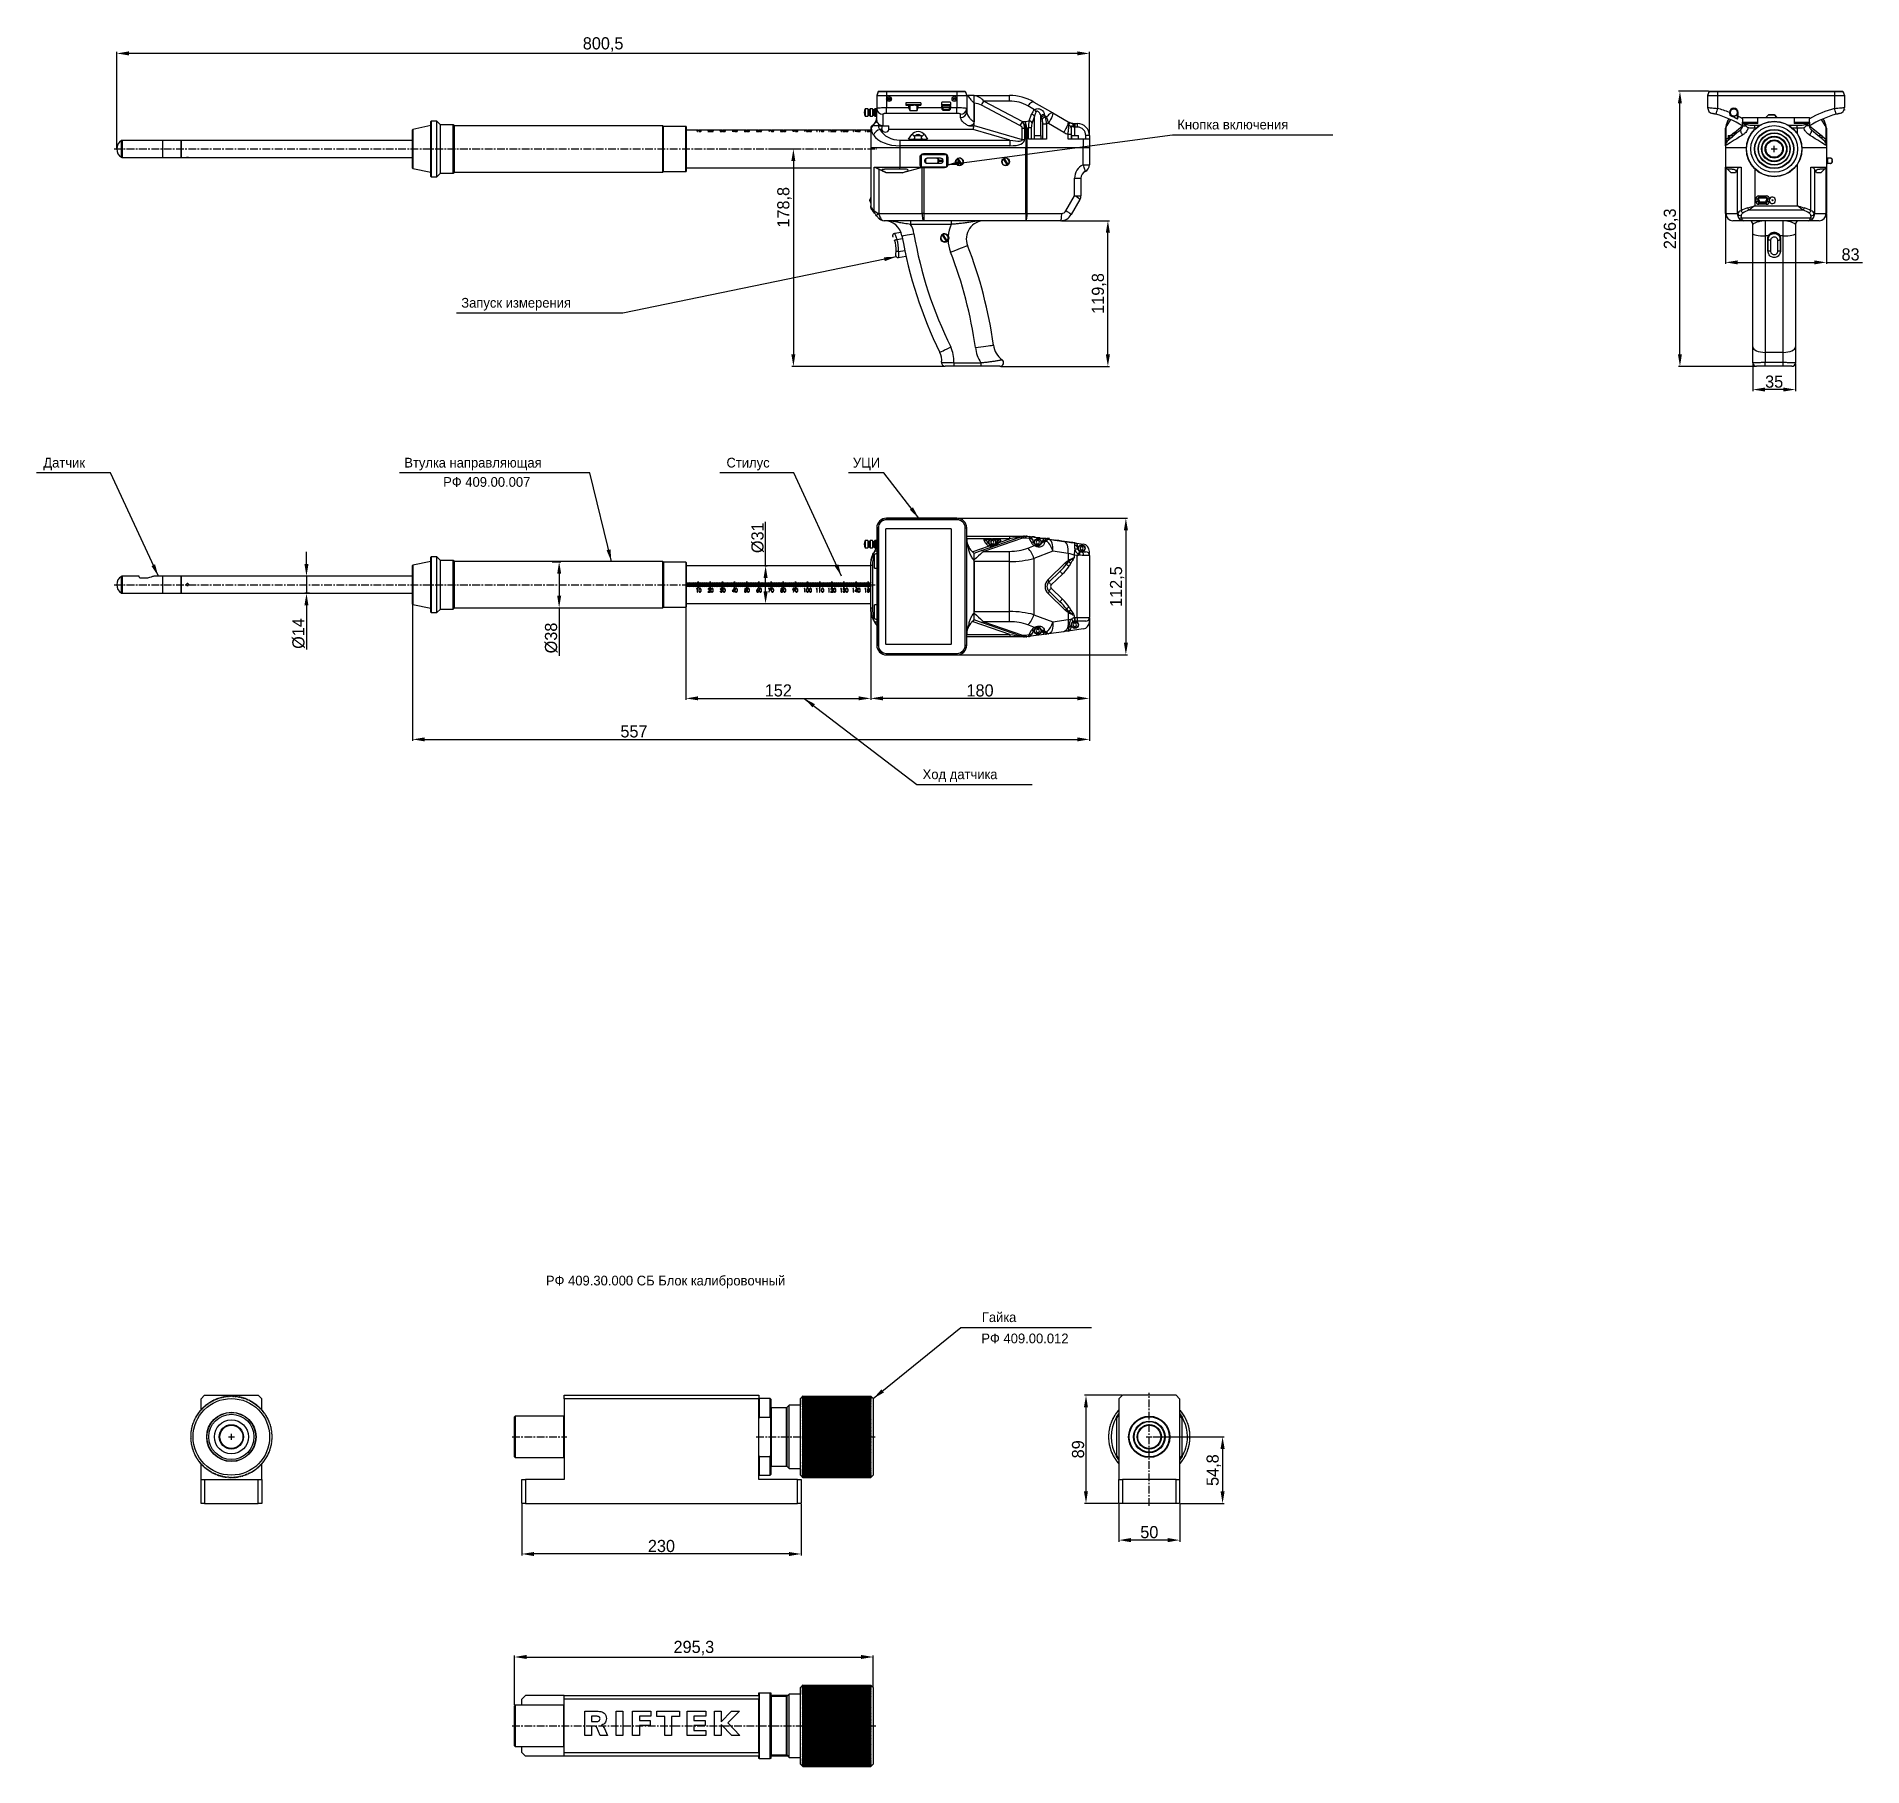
# Model space of a CAD drawing. Header units: millimetres. Extents: x -406 to 1097, y -706 to 717.
import ezdxf

# ---------------------------------------------------------------- set-up
doc = ezdxf.new("R2010")
doc.units = ezdxf.units.MM
doc.header["$PDSIZE"] = -1
doc.linetypes.add('CENTER', pattern=[10.16, 6.35, -1.27, 1.27, -1.27])
doc.dimstyles.new('ISO-25', dxfattribs={"dimtxt": 10, "dimasz": 10, "dimexe": 1.25, "dimexo": 0.625, "dimgap": 1.5, "dimtad": 1, "dimdec": 1, "dimtxsty": 'Standard', "dimcen": 2.5, "dimclrd": 1, "dimclre": 1, "dimclrt": 1, "dimadec": 0, "dimazin": 0, "dimtfac": 1, "dimtdec": 1, "dimtmove": 0, "dimatfit": 3, "dimfxl": 0, "dimarcsym": 0})

msp = doc.modelspace()

# ---------------------------------------------------------------- texts
at = {"color": 1}
for s, p in [('Кнопка включения', (532.75, 640.69)), ('Запуск измерения', (-56.54, 494.05)), ('Датчик', (-400.48, 362.48)), ('Втулка направляющая', (-103.43, 362.48)), ('Стилус', (161.72, 362.48)), ('УЦИ', (265.76, 362.48)), ('РФ 409.00.007', (-71.45, 346.61)), ('Ход датчика', (323.15, 106.06)), ('РФ 409.30.000 СБ Блок калибровочный', (13.11, -310.54)), ('Гайка', (371.88, -340.68)), ('РФ 409.00.012', (371.44, -358.15))]:
    msp.add_text(s, height=8, dxfattribs=at).set_placement(p)

# ---------------------------------------------------------------- blocks, each defined once
blk = doc.blocks.new('_D')
at = {"color": 1, "lineweight": -2, "transparency": 16777216}
for p, q in [((352.1, 320.8), (491.7, 320.8)), ((490.4, 310.8), (490.4, 218.3)), ((352.1, 208.3), (491.7, 208.3))]:
    blk.add_line(p, q, dxfattribs=at)
at = {"color": 1, "transparency": 16777216}
for points in [[(488.8, 310.8), (492.1, 310.8), (490.4, 320.8)], [(488.8, 218.3), (492.1, 218.3), (490.4, 208.3)]]:
    blk.add_solid(points, dxfattribs=at)
at = {"layer": 'Defpoints', "color": 0, "transparency": 16777216}
for p in [(351.4, 320.8), (351.4, 208.3), (490.4, 208.3)]:
    blk.add_point(p, dxfattribs=at)
at = {"color": 1, "transparency": 16777216, "insert": (477.3, 264.5), "char_height": 10, "attachment_point": 2, "rotation": 90}
blk.add_mtext('112,5', dxfattribs=at)
blk = doc.blocks.new('*D2')
at = {"color": 1, "lineweight": -2, "transparency": 16777216}
for p, q in [((280.4, 246.4), (280.4, 171.3)), ((460.4, 238.4), (460.4, 171.3)), ((450.4, 172.5), (290.4, 172.5))]:
    blk.add_line(p, q, dxfattribs=at)
at = {"color": 1, "transparency": 16777216}
for points in [[(290.4, 174.2), (290.4, 170.9), (280.4, 172.5)], [(450.4, 174.2), (450.4, 170.9), (460.4, 172.5)]]:
    blk.add_solid(points, dxfattribs=at)
at = {"layer": 'Defpoints', "color": 0, "transparency": 16777216}
for p in [(280.4, 247), (460.4, 239), (280.4, 172.5)]:
    blk.add_point(p, dxfattribs=at)
at = {"color": 1, "transparency": 16777216, "insert": (370.4, 179), "char_height": 10, "attachment_point": 5}
blk.add_mtext('180', dxfattribs=at)
blk = doc.blocks.new('*D3')
at = {"color": 1, "lineweight": -2, "transparency": 16777216}
for p, q in [((-183.9, 283), (-183.9, 293)), ((-181.5, 273), (-185.2, 273)), ((-183.9, 273), (-183.9, 259)), ((-181.5, 259), (-185.2, 259)), ((-183.9, 249), (-183.9, 212.7))]:
    blk.add_line(p, q, dxfattribs=at)
at = {"color": 1, "transparency": 16777216}
for points in [[(-185.6, 283), (-182.3, 283), (-183.9, 273)], [(-185.6, 249), (-182.3, 249), (-183.9, 259)]]:
    blk.add_solid(points, dxfattribs=at)
at = {"layer": 'Defpoints', "color": 0, "transparency": 16777216}
for p in [(-180.9, 273), (-183.9, 259), (-180.9, 259)]:
    blk.add_point(p, dxfattribs=at)
at = {"color": 1, "transparency": 16777216, "insert": (-190.4, 225.9), "char_height": 10, "attachment_point": 5, "rotation": 90}
blk.add_mtext('%%C14', dxfattribs=at)
blk = doc.blocks.new('*D4')
at = {"color": 1, "lineweight": -2, "transparency": 16777216}
for p, q in [((437.4, 565.6), (476.8, 565.6)), ((475.6, 455.7), (475.6, 555.6)), ((387.4, 445.7), (476.8, 445.7))]:
    blk.add_line(p, q, dxfattribs=at)
at = {"color": 1, "transparency": 16777216}
for points in [[(473.9, 555.6), (477.3, 555.6), (475.6, 565.6)], [(473.9, 455.7), (477.3, 455.7), (475.6, 445.7)]]:
    blk.add_solid(points, dxfattribs=at)
at = {"layer": 'Defpoints', "color": 0, "transparency": 16777216}
for p in [(436.8, 565.6), (475.6, 565.6), (386.8, 445.7)]:
    blk.add_point(p, dxfattribs=at)
at = {"color": 1, "transparency": 16777216, "insert": (468.3, 505.7), "char_height": 10, "attachment_point": 5, "rotation": 90}
blk.add_mtext('119,8', dxfattribs=at)
blk = doc.blocks.new('*D5')
at = {"color": 1, "lineweight": -2, "transparency": 16777216}
for p, q in [((1006.4, 448.1), (1006.4, 425.4)), ((1041.4, 448.1), (1041.4, 425.4)), ((1031.4, 426.6), (1016.4, 426.6))]:
    blk.add_line(p, q, dxfattribs=at)
at = {"color": 1, "transparency": 16777216}
for points in [[(1016.4, 428.3), (1016.4, 425), (1006.4, 426.6)], [(1031.4, 428.3), (1031.4, 425), (1041.4, 426.6)]]:
    blk.add_solid(points, dxfattribs=at)
at = {"layer": 'Defpoints', "color": 0, "transparency": 16777216}
for p in [(1006.4, 448.7), (1041.4, 448.7), (1006.4, 426.6)]:
    blk.add_point(p, dxfattribs=at)
at = {"color": 1, "transparency": 16777216, "insert": (1023.9, 433.1), "char_height": 10, "attachment_point": 5}
blk.add_mtext('35', dxfattribs=at)
blk = doc.blocks.new('*D6')
at = {"color": 1, "lineweight": -2, "transparency": 16777216}
for p, q in [((983.9, 571), (983.9, 530)), ((1066.9, 571), (1066.9, 530)), ((993.9, 531.3), (1056.9, 531.3)), ((1066.9, 531.3), (1096.6, 531.3))]:
    blk.add_line(p, q, dxfattribs=at)
at = {"color": 1, "transparency": 16777216}
for points in [[(993.9, 532.9), (993.9, 529.6), (983.9, 531.3)], [(1056.9, 532.9), (1056.9, 529.6), (1066.9, 531.3)]]:
    blk.add_solid(points, dxfattribs=at)
at = {"layer": 'Defpoints', "color": 0, "transparency": 16777216}
for p in [(983.9, 571.6), (1066.9, 571.6), (983.9, 531.3)]:
    blk.add_point(p, dxfattribs=at)
at = {"color": 1, "transparency": 16777216, "insert": (1086.8, 537.8), "char_height": 10, "attachment_point": 5}
blk.add_mtext('83', dxfattribs=at)
blk = doc.blocks.new('*D7')
at = {"color": 1, "lineweight": -2, "transparency": 16777216}
for p, q in [((969.8, 672.1), (945.1, 672.1)), ((946.4, 455.7), (946.4, 662.1)), ((1008.8, 445.7), (945.1, 445.7))]:
    blk.add_line(p, q, dxfattribs=at)
at = {"color": 1, "transparency": 16777216}
for points in [[(944.7, 662.1), (948, 662.1), (946.4, 672.1)], [(944.7, 455.7), (948, 455.7), (946.4, 445.7)]]:
    blk.add_solid(points, dxfattribs=at)
at = {"layer": 'Defpoints', "color": 0, "transparency": 16777216}
for p in [(946.4, 672.1), (970.5, 672.1), (1009.4, 445.7)]:
    blk.add_point(p, dxfattribs=at)
at = {"color": 1, "transparency": 16777216, "insert": (939, 558.9), "char_height": 10, "attachment_point": 5, "rotation": 90}
blk.add_mtext('226,3', dxfattribs=at)
blk = doc.blocks.new('*D8')
at = {"color": 1, "lineweight": -2, "transparency": 16777216}
for p, q in [((18.2, 285), (25.3, 285)), ((24, 275), (24, 257)), ((18.2, 247), (25.3, 247)), ((24, 247), (24, 207.4))]:
    blk.add_line(p, q, dxfattribs=at)
at = {"color": 1, "transparency": 16777216}
for points in [[(22.4, 275), (25.7, 275), (24, 285)], [(22.4, 257), (25.7, 257), (24, 247)]]:
    blk.add_solid(points, dxfattribs=at)
at = {"layer": 'Defpoints', "color": 0, "transparency": 16777216}
for p in [(17.6, 285), (24, 285), (17.6, 247)]:
    blk.add_point(p, dxfattribs=at)
at = {"color": 1, "transparency": 16777216, "insert": (17.5, 222.2), "char_height": 10, "attachment_point": 5, "rotation": 90}
blk.add_mtext('%%C38', dxfattribs=at)
blk = doc.blocks.new('*D9')
at = {"color": 1, "lineweight": -2, "transparency": 16777216}
for p, q in [((-340.1, 625.1), (-340.1, 704.5)), ((450.4, 703.2), (-330.1, 703.2)), ((460.4, 636.2), (460.4, 704.5))]:
    blk.add_line(p, q, dxfattribs=at)
at = {"color": 1, "transparency": 16777216}
for points in [[(-330.1, 704.9), (-330.1, 701.6), (-340.1, 703.2)], [(450.4, 704.9), (450.4, 701.6), (460.4, 703.2)]]:
    blk.add_solid(points, dxfattribs=at)
at = {"layer": 'Defpoints', "color": 0, "transparency": 16777216}
for p in [(-340.1, 703.2), (460.4, 635.6), (-340.1, 624.5)]:
    blk.add_point(p, dxfattribs=at)
at = {"color": 1, "transparency": 16777216, "insert": (60.2, 710.6), "char_height": 10, "attachment_point": 5}
blk.add_mtext('800,5', dxfattribs=at)
blk = doc.blocks.new('*D10')
at = {"color": 1, "lineweight": -2, "transparency": 16777216}
for p, q in [((202.3, 624.6), (218, 624.6)), ((216.8, 614.6), (216.8, 455.7)), ((341.1, 445.7), (215.5, 445.7))]:
    blk.add_line(p, q, dxfattribs=at)
at = {"color": 1, "transparency": 16777216}
for points in [[(215.1, 614.6), (218.4, 614.6), (216.8, 624.6)], [(215.1, 455.7), (218.4, 455.7), (216.8, 445.7)]]:
    blk.add_solid(points, dxfattribs=at)
at = {"layer": 'Defpoints', "color": 0, "transparency": 16777216}
for p in [(201.7, 624.6), (216.8, 445.7), (341.7, 445.7)]:
    blk.add_point(p, dxfattribs=at)
at = {"color": 1, "transparency": 16777216, "insert": (209.4, 576.6), "char_height": 10, "attachment_point": 5, "rotation": 90}
blk.add_mtext('178,8', dxfattribs=at)
blk = doc.blocks.new('*D11')
at = {"color": 1, "lineweight": -2, "transparency": 16777216}
for p, q in [((128.4, 247), (128.4, 171.3)), ((280.4, 246.4), (280.4, 171.3)), ((138.4, 172.5), (270.4, 172.5))]:
    blk.add_line(p, q, dxfattribs=at)
at = {"color": 1, "transparency": 16777216}
for points in [[(138.4, 174.2), (138.4, 170.9), (128.4, 172.5)], [(270.4, 174.2), (270.4, 170.9), (280.4, 172.5)]]:
    blk.add_solid(points, dxfattribs=at)
at = {"layer": 'Defpoints', "color": 0, "transparency": 16777216}
for p in [(128.4, 247.6), (280.4, 247), (280.4, 172.5)]:
    blk.add_point(p, dxfattribs=at)
at = {"color": 1, "transparency": 16777216, "insert": (204.4, 179), "char_height": 10, "attachment_point": 5}
blk.add_mtext('152', dxfattribs=at)
blk = doc.blocks.new('*D12')
at = {"color": 1, "lineweight": -2, "transparency": 16777216}
for p, q in [((-96.6, 249.5), (-96.6, 137.5)), ((460.4, 238.4), (460.4, 137.5)), ((-86.6, 138.8), (450.4, 138.8))]:
    blk.add_line(p, q, dxfattribs=at)
at = {"color": 1, "transparency": 16777216}
for points in [[(-86.6, 140.4), (-86.6, 137.1), (-96.6, 138.8)], [(450.4, 140.4), (450.4, 137.1), (460.4, 138.8)]]:
    blk.add_solid(points, dxfattribs=at)
at = {"layer": 'Defpoints', "color": 0, "transparency": 16777216}
for p in [(-96.6, 250.2), (460.4, 239), (460.4, 138.8)]:
    blk.add_point(p, dxfattribs=at)
at = {"color": 1, "transparency": 16777216, "insert": (85.6, 145.3), "char_height": 10, "attachment_point": 5}
blk.add_mtext('557', dxfattribs=at)
blk = doc.blocks.new('*D13')
at = {"color": 1, "lineweight": -2, "transparency": 16777216}
for p, q in [((193.9, 281.5), (193.9, 317.9)), ((193.2, 281.5), (195.2, 281.5)), ((193.9, 260.5), (193.9, 271.5)), ((193.2, 250.5), (195.2, 250.5))]:
    blk.add_line(p, q, dxfattribs=at)
at = {"color": 1, "transparency": 16777216}
for points in [[(192.2, 271.5), (195.6, 271.5), (193.9, 281.5)], [(192.2, 260.5), (195.6, 260.5), (193.9, 250.5)]]:
    blk.add_solid(points, dxfattribs=at)
at = {"layer": 'Defpoints', "color": 0, "transparency": 16777216}
for p in [(192.6, 281.5), (193.9, 281.5), (192.6, 250.5)]:
    blk.add_point(p, dxfattribs=at)
at = {"color": 1, "transparency": 16777216, "insert": (187.4, 304.7), "char_height": 10, "attachment_point": 5, "rotation": 90}
blk.add_mtext('%%C31', dxfattribs=at)
blk = doc.blocks.new('*D14')
at = {"color": 1, "lineweight": -2, "transparency": 16777216}
for p, q in [((-6.8, -490.6), (-6.8, -532.8)), ((223.2, -490.6), (223.2, -532.8)), ((213.2, -531.5), (3.2, -531.5))]:
    blk.add_line(p, q, dxfattribs=at)
at = {"color": 1, "transparency": 16777216}
for points in [[(3.2, -529.9), (3.2, -533.2), (-6.8, -531.5)], [(213.2, -529.9), (213.2, -533.2), (223.2, -531.5)]]:
    blk.add_solid(points, dxfattribs=at)
at = {"layer": 'Defpoints', "color": 0, "transparency": 16777216}
for p in [(-6.8, -489.9), (223.2, -489.9), (-6.8, -531.5)]:
    blk.add_point(p, dxfattribs=at)
at = {"color": 1, "transparency": 16777216, "insert": (108.2, -525), "char_height": 10, "attachment_point": 5}
blk.add_mtext('230', dxfattribs=at)
blk = doc.blocks.new('*D15')
at = {"color": 1, "lineweight": -2, "transparency": 16777216}
for p, q in [((484.7, -490.6), (484.7, -521.4)), ((534.7, -490.6), (534.7, -521.4)), ((524.7, -520.1), (494.7, -520.1))]:
    blk.add_line(p, q, dxfattribs=at)
at = {"color": 1, "transparency": 16777216}
for points in [[(494.7, -518.4), (494.7, -521.8), (484.7, -520.1)], [(524.7, -518.4), (524.7, -521.8), (534.7, -520.1)]]:
    blk.add_solid(points, dxfattribs=at)
at = {"layer": 'Defpoints', "color": 0, "transparency": 16777216}
for p in [(484.7, -489.9), (534.7, -489.9), (484.7, -520.1)]:
    blk.add_point(p, dxfattribs=at)
at = {"color": 1, "transparency": 16777216, "insert": (509.7, -513.6), "char_height": 10, "attachment_point": 5}
blk.add_mtext('50', dxfattribs=at)
blk = doc.blocks.new('*D16')
at = {"color": 1, "lineweight": -2, "transparency": 16777216}
for p, q in [((487, -400.9), (456.3, -400.9)), ((457.6, -479.9), (457.6, -410.9)), ((484, -489.9), (456.3, -489.9))]:
    blk.add_line(p, q, dxfattribs=at)
at = {"color": 1, "transparency": 16777216}
for points in [[(455.9, -410.9), (459.2, -410.9), (457.6, -400.9)], [(455.9, -479.9), (459.2, -479.9), (457.6, -489.9)]]:
    blk.add_solid(points, dxfattribs=at)
at = {"layer": 'Defpoints', "color": 0, "transparency": 16777216}
for p in [(457.6, -400.9), (487.7, -400.9), (484.7, -489.9)]:
    blk.add_point(p, dxfattribs=at)
at = {"color": 1, "transparency": 16777216, "insert": (451.1, -445.4), "char_height": 10, "attachment_point": 5, "rotation": 90}
blk.add_mtext('89', dxfattribs=at)
blk = doc.blocks.new('*D17')
at = {"color": 1, "lineweight": -2, "transparency": 16777216}
for p, q in [((512.8, -435.1), (571.2, -435.1)), ((570, -445.1), (570, -479.9)), ((535.3, -489.9), (571.2, -489.9))]:
    blk.add_line(p, q, dxfattribs=at)
at = {"color": 1, "transparency": 16777216}
for points in [[(568.3, -445.1), (571.7, -445.1), (570, -435.1)], [(568.3, -479.9), (571.7, -479.9), (570, -489.9)]]:
    blk.add_solid(points, dxfattribs=at)
at = {"layer": 'Defpoints', "color": 0, "transparency": 16777216}
for p in [(512.2, -435.1), (534.7, -489.9), (570, -489.9)]:
    blk.add_point(p, dxfattribs=at)
at = {"color": 1, "transparency": 16777216, "insert": (562.7, -462.5), "char_height": 10, "attachment_point": 5, "rotation": 90}
blk.add_mtext('54,8', dxfattribs=at)
blk = doc.blocks.new('*D18')
at = {"color": 1, "lineweight": -2, "transparency": 16777216}
for p, q in [((-12.8, -655.7), (-12.8, -615)), ((282.5, -640.7), (282.5, -615)), ((-2.8, -616.3), (272.5, -616.3))]:
    blk.add_line(p, q, dxfattribs=at)
at = {"color": 1, "transparency": 16777216}
for points in [[(-2.8, -614.6), (-2.8, -617.9), (-12.8, -616.3)], [(272.5, -614.6), (272.5, -617.9), (282.5, -616.3)]]:
    blk.add_solid(points, dxfattribs=at)
at = {"layer": 'Defpoints', "color": 0, "transparency": 16777216}
for p in [(282.5, -616.3), (282.5, -641.4), (-12.8, -656.4)]:
    blk.add_point(p, dxfattribs=at)
at = {"color": 1, "transparency": 16777216, "insert": (134.9, -608.9), "char_height": 10, "attachment_point": 5}
blk.add_mtext('295,3', dxfattribs=at)

# ---------------------------------------------------------------- dimensions: what is measured, and where the dimension line sits
for base, p1, p2, picture, middle in [((-340.07, 703.23), (460.43, 635.58), (-340.07, 624.47), '*D9', (60.18, 710.56)), ((1006.44, 426.62), (1041.44, 448.75), (1006.44, 448.75), '*D5', (1023.94, 433.12)), ((280.43, 172.55), (128.43, 247.64), (280.43, 247.04), '*D11', (204.43, 179.05)), ((280.43, 172.55), (460.43, 239.04), (280.43, 247.04), '*D2', (370.43, 179.05)), ((-6.76, -531.54), (223.24, -489.94), (-6.76, -489.94), '*D14', (108.24, -525.04)), ((484.67, -520.11), (534.67, -489.94), (484.67, -489.94), '*D15', (509.67, -513.61)), ((282.51, -616.26), (-12.76, -656.37), (282.51, -641.37), '*D18', (134.88, -608.92))]:
    dim = msp.add_linear_dim(base=base, p1=p1, p2=p2, dimstyle='ISO-25')
    dim.commit()
    dim.dimension.update_dxf_attribs({"geometry": picture, "text_midpoint": middle})
for base, p1, p2, picture, middle in [((946.36, 672.08), (1009.44, 445.75), (970.46, 672.08), '*D7', (939.02, 558.92)), ((475.6, 565.58), (386.81, 445.75), (436.76, 565.58), '*D4', (468.26, 505.67)), ((457.58, -400.94), (484.67, -489.94), (487.67, -400.94), '*D16', (451.08, -445.44)), ((570, -489.94), (512.17, -435.14), (534.67, -489.94), '*D17', (562.66, -462.54))]:
    dim = msp.add_linear_dim(base=base, p1=p1, p2=p2, angle=90, dimstyle='ISO-25')
    dim.commit()
    dim.dimension.update_dxf_attribs({"geometry": picture, "text_midpoint": middle})
for base, p1, p2, picture, middle in [((216.75, 445.75), (201.66, 624.58), (341.75, 445.75), '*D10', (216.75, 576.59)), ((490.43, 208.29), (351.43, 320.79), (351.43, 208.29), '_D', (490.43, 264.54))]:
    dim = msp.add_linear_dim(base=base, p1=p1, p2=p2, angle=90, dimstyle='ISO-25')
    dim.commit()
    dim.dimension.update_dxf_attribs({"geometry": picture, "text_midpoint": middle, "dimtype": 160})
for base, p1, p2, picture, middle in [((983.94, 531.27), (1066.94, 571.58), (983.94, 571.58), '*D6', (1086.77, 531.27)), ((460.43, 138.76), (-96.57, 250.17), (460.43, 239.04), '*D12', (85.59, 138.76))]:
    dim = msp.add_linear_dim(base=base, p1=p1, p2=p2, dimstyle='ISO-25')
    dim.commit()
    dim.dimension.update_dxf_attribs({"geometry": picture, "text_midpoint": middle, "dimtype": 160})
for base, p1, p2, picture, middle in [((193.92, 281.54), (192.61, 250.54), (192.61, 281.54), '*D13', (193.92, 304.71)), ((24.03, 285.04), (17.6, 247.04), (17.6, 285.04), '*D8', (24.03, 222.21))]:
    dim = msp.add_linear_dim(base=base, p1=p1, p2=p2, angle=90, text='%%C<>', dimstyle='ISO-25')
    dim.commit()
    dim.dimension.update_dxf_attribs({"geometry": picture, "text_midpoint": middle, "dimtype": 160})
dim = msp.add_linear_dim(base=(-183.94, 259.04), p1=(-180.91, 273.04), p2=(-180.91, 259.04), angle=90, text='%%C<>', dimstyle='ISO-25')
dim.commit()
dim.dimension.update_dxf_attribs({"geometry": '*D3', "text_midpoint": (-190.44, 225.87)})

# ---------------------------------------------------------------- linework, layer by layer
for p, q in [((286.7, 672.08), (285.43, 668.58)), ((286.59, 671.78), (285.43, 668.58)), ((285.43, 668.58), (285.43, 657.95)), ((285.43, 668.58), (293.43, 668.58)), ((286.59, 671.78), (293.43, 671.78)), ((286.7, 672.08), (293.43, 672.08)), ((293.43, 672.08), (293.43, 668.58)), ((293.43, 672.08), (351.43, 672.08)), ((293.43, 671.78), (293.43, 668.58)), ((293.43, 671.78), (351.43, 671.78)), ((293.43, 668.58), (293.43, 665.68)), ((293.43, 668.58), (351.43, 668.58)), ((293.43, 665.68), (293.43, 658.68)), ((294.98, 666.58), (294.98, 664.79)), ((309.23, 662.08), (309.23, 661.08)), ((321.33, 662.58), (309.73, 662.58)), ((321.83, 661.08), (321.83, 662.08)), ((338.63, 662.58), (338.63, 661.28)), ((345.83, 663.08), (339.13, 663.08)), ((346.33, 661.28), (346.33, 662.58)), ((349.88, 666.58), (349.88, 664.79)), ((351.43, 672.08), (351.43, 668.58)), ((351.43, 672.08), (358.16, 672.08)), ((351.43, 671.78), (351.43, 668.58)), ((351.43, 671.78), (358.26, 671.78)), ((351.43, 668.58), (351.43, 665.68)), ((351.43, 668.58), (359.43, 668.58)), ((351.43, 665.68), (351.43, 658.68)), ((358.16, 672.08), (359.43, 668.58)), ((358.26, 671.78), (359.43, 668.58)), ((359.43, 668.58), (359.43, 657.95)), ((359.43, 668.58), (360.3, 668.58)), ((365.43, 662.58), (365.43, 668.58)), ((365.43, 668.58), (394.71, 668.58)), ((365.43, 662.58), (365.43, 650.58)), ((365.43, 650.58), (365.43, 662.38)), ((373.48, 664.03), (405.22, 647.2)), ((394.71, 664.03), (373.48, 664.03)), ((394.71, 664.03), (394.71, 668.58)), ((414.71, 663.22), (430.31, 654.22)), ((970.46, 672.08), (969.19, 668.58)), ((970.35, 671.78), (969.19, 668.58)), ((969.19, 668.58), (977.19, 668.58)), ((969.19, 668.58), (969.19, 665.68)), ((969.19, 665.68), (969.19, 658.68)), ((970.35, 671.78), (977.19, 671.78)), ((970.46, 672.08), (977.19, 672.08)), ((977.19, 672.08), (977.19, 668.58)), ((977.19, 672.08), (1073.69, 672.08)), ((977.19, 671.78), (977.19, 668.58)), ((977.19, 671.78), (1073.69, 671.78)), ((977.19, 668.58), (977.19, 657.95)), ((977.19, 668.58), (1073.69, 668.58)), ((1073.69, 672.08), (1073.69, 668.58)), ((1073.69, 672.08), (1080.41, 672.08)), ((1073.69, 671.78), (1073.69, 668.58)), ((1073.69, 671.78), (1080.52, 671.78)), ((1073.69, 668.58), (1073.69, 657.95)), ((1073.69, 668.58), (1081.69, 668.58)), ((1080.41, 672.08), (1081.69, 668.58)), ((1080.52, 671.78), (1081.69, 668.58)), ((1081.69, 668.58), (1081.69, 665.68)), ((1081.69, 665.68), (1081.69, 658.68)), ((-81.37, 647.43), (-81.57, 647.23)), ((-81.57, 601.93), (-81.57, 647.23)), ((-76.57, 647.43), (-81.37, 647.43)), ((-81.37, 647.43), (-81.37, 601.73)), ((-73.72, 644.58), (-76.57, 647.43)), ((-76.57, 601.73), (-76.57, 647.43)), ((277.93, 657.58), (275.93, 657.58)), ((275.93, 657.58), (275.93, 651.58)), ((275.93, 651.58), (277.93, 651.58)), ((278.5, 657.01), (277.93, 657.58)), ((277.93, 657.58), (277.93, 651.58)), ((277.93, 651.58), (278.5, 652.16)), ((278.5, 657.01), (278.5, 652.16)), ((279.93, 657.58), (279.35, 657.01)), ((279.35, 657.01), (279.35, 652.16)), ((279.35, 652.16), (279.93, 651.58)), ((281.93, 657.58), (279.93, 657.58)), ((279.93, 657.58), (279.93, 651.58)), ((279.93, 651.58), (281.93, 651.58)), ((282.5, 657.01), (281.93, 657.58)), ((281.93, 657.58), (281.93, 651.58)), ((281.93, 651.58), (282.5, 652.16)), ((282.5, 657.01), (282.5, 652.16)), ((283.93, 657.58), (283.35, 657.01)), ((283.35, 657.01), (283.35, 652.16)), ((283.35, 652.16), (283.93, 651.58)), ((285.29, 657.58), (283.93, 657.58)), ((283.93, 657.58), (283.93, 651.58)), ((283.93, 651.58), (285.29, 651.58)), ((285.29, 651.58), (285.29, 657.58)), ((285.29, 651.58), (285.43, 651.82)), ((285.43, 649.41), (285.43, 657.95)), ((285.79, 646.58), (286.14, 646.58)), ((290.43, 653.11), (290.43, 643.58)), ((293.43, 653.8), (293.43, 658.68)), ((293.43, 658.68), (311.83, 658.68)), ((351.43, 653.8), (293.43, 653.8)), ((321.73, 660.78), (309.33, 660.78)), ((309.43, 660.68), (309.49, 660.68)), ((309.49, 660.68), (309.49, 660.78)), ((309.73, 660.58), (311.83, 660.58)), ((310.07, 660.68), (310.07, 660.78)), ((310.07, 660.68), (311.42, 660.68)), ((311.42, 660.68), (311.42, 660.78)), ((311.82, 660.68), (311.82, 660.78)), ((311.82, 660.68), (312.14, 660.68)), ((311.83, 658.68), (311.83, 660.58)), ((311.83, 660.58), (312.53, 660.58)), ((312.14, 660.68), (312.14, 660.78)), ((312.14, 660.68), (312.47, 660.68)), ((312.47, 660.68), (312.47, 660.78)), ((312.47, 660.68), (313.73, 660.68)), ((312.53, 660.58), (312.53, 656.13)), ((318.53, 660.58), (312.53, 660.58)), ((312.53, 656.13), (312.53, 656.08)), ((312.53, 656.08), (312.53, 656.05)), ((318.53, 656.05), (312.53, 656.05)), ((313.73, 660.68), (313.73, 660.78)), ((313.73, 660.68), (313.81, 660.68)), ((313.81, 660.68), (313.81, 660.78)), ((313.81, 660.68), (315.07, 660.68)), ((315.07, 660.68), (315.07, 660.78)), ((315.07, 660.68), (315.41, 660.68)), ((315.41, 660.68), (315.41, 660.78)), ((315.41, 660.68), (315.72, 660.68)), ((315.72, 660.68), (315.72, 660.78)), ((317.16, 660.68), (317.16, 660.78)), ((317.16, 660.68), (317.47, 660.68)), ((317.47, 660.68), (317.47, 660.78)), ((317.47, 660.68), (318.01, 660.68)), ((318.01, 660.68), (318.01, 660.78)), ((318.53, 656.13), (318.53, 660.58)), ((318.53, 660.58), (319.23, 660.58)), ((318.53, 656.08), (318.53, 656.13)), ((318.53, 656.05), (318.53, 656.08)), ((318.87, 660.68), (318.87, 660.78)), ((319.23, 660.58), (319.23, 658.68)), ((319.23, 660.58), (321.33, 660.58)), ((319.23, 658.68), (351.43, 658.68)), ((320.07, 660.68), (320.07, 660.78)), ((321.24, 660.68), (321.24, 660.78)), ((338.73, 660.08), (338.73, 658.78)), ((339.13, 660.78), (339.13, 659.38)), ((345.83, 660.78), (339.13, 660.78)), ((345.73, 660.58), (339.23, 660.58)), ((339.23, 659.98), (339.23, 658.76)), ((339.23, 657.08), (339.23, 658.28)), ((339.26, 658.69), (339.7, 658.25)), ((339.33, 660.68), (339.33, 660.78)), ((345.63, 660.08), (339.33, 660.08)), ((339.63, 658.88), (345.33, 658.88)), ((339.73, 658.18), (339.73, 657.18)), ((339.73, 656.58), (345.23, 656.58)), ((339.83, 657.08), (345.13, 657.08)), ((340.54, 660.68), (340.54, 660.78)), ((341.71, 660.68), (341.71, 660.78)), ((342.02, 660.68), (342.02, 660.78)), ((343.23, 660.68), (343.23, 660.78)), ((344.4, 660.68), (344.4, 660.78)), ((345.23, 657.18), (345.23, 658.18)), ((345.26, 658.25), (345.7, 658.69)), ((345.73, 658.76), (345.73, 659.98)), ((345.73, 658.28), (345.73, 657.08)), ((345.83, 659.38), (345.83, 660.78)), ((346.23, 658.78), (346.23, 660.08)), ((351.43, 653.8), (351.43, 658.68)), ((354.43, 650.46), (354.43, 653.11)), ((359.43, 657.95), (359.43, 655.13)), ((365.43, 650.58), (365.43, 646.96)), ((365.43, 643.83), (365.43, 650.58)), ((403.26, 643.93), (371.52, 660.76)), ((405.22, 647.2), (407.73, 647.2)), ((407.73, 647.2), (410.74, 647.85)), ((415.25, 656.81), (409.71, 660.01)), ((410.74, 647.85), (412.73, 653.16)), ((415.33, 651.52), (413.34, 646.22)), ((415.33, 635.58), (415.33, 651.52)), ((420.53, 635.58), (420.53, 651.44)), ((421.44, 649.09), (420.96, 650.38)), ((423.55, 652.02), (424.04, 650.73)), ((425.31, 651), (423.55, 652.02)), ((424.04, 650.73), (425.31, 651)), ((430.31, 654.22), (442.95, 646.92)), ((988.09, 648.83), (984.91, 643.93)), ((985.55, 647.2), (986.93, 649.33)), ((987.14, 654.66), (987.14, 654.58)), ((987.64, 654.58), (987.14, 654.58)), ((987.64, 654.58), (987.64, 652.09)), ((988.34, 656.45), (988.29, 656.47)), ((989.99, 657.55), (989.56, 657.42)), ((991.71, 657.45), (991.66, 657.42)), ((993.74, 649.23), (993.74, 654.58)), ((993.74, 654.58), (994.24, 654.58)), ((994.24, 651.42), (994.24, 654.58)), ((997.94, 650.58), (1010.44, 650.58)), ((997.94, 649.41), (997.94, 650.58)), ((997.94, 643.65), (997.94, 646.58)), ((997.94, 646.58), (998.04, 646.58)), ((998.04, 646.58), (1010.44, 646.58)), ((1010.44, 650.58), (1017.19, 650.58)), ((1010.44, 650.58), (1017.14, 650.58)), ((1010.44, 645.56), (1010.44, 650.58)), ((1019.14, 652.58), (1017.14, 650.58)), ((1017.14, 650.58), (1026.14, 650.58)), ((1017.19, 650.58), (1019.19, 652.58)), ((1024.14, 652.58), (1019.14, 652.58)), ((1019.19, 652.58), (1024.19, 652.58)), ((1026.14, 650.58), (1024.14, 652.58)), ((1024.19, 652.58), (1026.19, 650.58)), ((1026.1, 650.61), (1026.15, 650.61)), ((1026.14, 650.58), (1040.44, 650.58)), ((1026.19, 650.58), (1040.44, 650.58)), ((1040.44, 650.58), (1052.94, 650.58)), ((1040.44, 650.58), (1040.44, 645.56)), ((1040.44, 646.58), (1052.84, 646.58)), ((1052.84, 646.58), (1052.94, 646.58)), ((1052.94, 650.58), (1052.94, 649.41)), ((1052.94, 646.58), (1052.94, 643.65)), ((1065.96, 643.93), (1062.78, 648.83)), ((1063.94, 649.33), (1065.32, 647.2)), ((1081.69, 656.58), (1081.22, 656.58)), ((1081.42, 657.08), (1081.69, 657.08)), ((1081.67, 658.28), (1081.69, 658.28)), ((1081.69, 657.08), (1081.69, 656.58)), ((-336.19, 617.72), (-336.19, 631.44)), ((-302.07, 631.58), (-335.68, 631.58)), ((-335.68, 631.58), (-335.68, 617.58)), ((-287.07, 631.58), (-302.07, 631.58)), ((-302.07, 624.58), (-302.07, 631.58)), ((-302.07, 617.58), (-302.07, 631.58)), ((-286.87, 631.38), (-287.07, 631.58)), ((-287.07, 617.58), (-287.07, 631.58)), ((-282.66, 631.58), (-286.87, 631.58)), ((-286.87, 617.58), (-286.87, 631.58)), ((-96.57, 631.58), (-281.09, 631.58)), ((-96.37, 640.74), (-96.57, 640.45)), ((-96.57, 608.72), (-96.57, 640.45)), ((-81.57, 643.78), (-96.37, 640.74)), ((-96.37, 640.74), (-96.37, 608.43)), ((-63.07, 644.58), (-73.72, 644.58)), ((-73.72, 604.58), (-73.72, 644.58)), ((-62.07, 643.58), (-63.07, 644.58)), ((-63.07, 604.58), (-63.07, 644.58)), ((109.43, 643.58), (-62.07, 643.58)), ((-62.07, 605.58), (-62.07, 643.58)), ((109.83, 643.18), (109.43, 643.58)), ((109.43, 605.58), (109.43, 643.58)), ((128.23, 643.18), (109.83, 643.18)), ((109.83, 605.98), (109.83, 643.18)), ((128.43, 642.98), (128.23, 643.18)), ((128.23, 605.98), (128.23, 643.18)), ((128.43, 642.98), (128.43, 606.19)), ((129.33, 640.08), (128.53, 640.08)), ((130.33, 640.08), (129.53, 640.08)), ((131.33, 640.08), (130.53, 640.08)), ((132.33, 640.08), (131.53, 640.08)), ((133.33, 640.08), (132.53, 640.08)), ((134.33, 640.08), (133.53, 640.08)), ((135.33, 640.08), (134.53, 640.08)), ((136.33, 640.08), (135.53, 640.08)), ((137.33, 640.08), (136.53, 640.08)), ((137.01, 639.72), (137.47, 639.72)), ((137.74, 639.79), (137.18, 639.79)), ((137.18, 639.78), (137.18, 639.79)), ((137.18, 639.78), (137.74, 639.78)), ((137.47, 639.72), (137.47, 638.87)), ((137.47, 638.87), (137.74, 638.87)), ((138.18, 640.08), (137.53, 640.08)), ((137.74, 638.87), (137.74, 639.79)), ((139.33, 640.08), (138.68, 640.08)), ((139.12, 639.4), (139.12, 639.41)), ((140.33, 640.08), (139.53, 640.08)), ((139.86, 639.79), (139.86, 639.8)), ((139.86, 638.96), (139.86, 638.97)), ((140.51, 639.15), (140.51, 639.16)), ((141.33, 640.08), (140.53, 640.08)), ((140.62, 639.4), (140.62, 639.41)), ((142.33, 640.08), (141.53, 640.08)), ((143.33, 640.08), (142.53, 640.08)), ((144.33, 640.08), (143.53, 640.08)), ((145.33, 640.08), (144.53, 640.08)), ((146.33, 640.08), (145.53, 640.08)), ((146.49, 638.87), (148.53, 638.87)), ((147.33, 640.08), (146.53, 640.08)), ((146.61, 639.58), (146.88, 639.58)), ((148.53, 639), (147.14, 639)), ((147.14, 638.99), (147.14, 639)), ((147.14, 638.99), (148.53, 638.99)), ((148.18, 640.08), (147.53, 640.08)), ((147.59, 639.79), (147.59, 639.8)), ((147.66, 639.32), (147.66, 639.33)), ((148.23, 639.59), (148.23, 639.6)), ((148.53, 638.87), (148.53, 639)), ((149.33, 640.08), (148.68, 640.08)), ((149.07, 639.4), (149.07, 639.41)), ((150.33, 640.08), (149.53, 640.08)), ((149.81, 639.79), (149.81, 639.8)), ((149.81, 638.96), (149.81, 638.97)), ((150.46, 639.15), (150.46, 639.16)), ((151.33, 640.08), (150.53, 640.08)), ((150.57, 639.4), (150.57, 639.41)), ((152.33, 640.08), (151.53, 640.08)), ((153.33, 640.08), (152.53, 640.08)), ((154.33, 640.08), (153.53, 640.08)), ((155.33, 640.08), (154.53, 640.08)), ((156.33, 640.08), (155.53, 640.08)), ((156.71, 639.19), (156.44, 639.19)), ((156.44, 639.18), (156.71, 639.18)), ((157.33, 640.08), (156.53, 640.08)), ((156.56, 639.64), (156.83, 639.64)), ((156.71, 639.18), (156.71, 639.19)), ((156.95, 639.02), (156.95, 639.03)), ((157.29, 639.5), (157.29, 639.41)), ((157.45, 639.79), (157.45, 639.8)), ((157.45, 638.96), (157.45, 638.97)), ((158.18, 640.08), (157.53, 640.08)), ((157.98, 639.46), (157.98, 639.47)), ((158.06, 639.62), (158.06, 639.63)), ((158.21, 639.2), (158.21, 639.21)), ((158.3, 639.38), (158.3, 639.39)), ((159.33, 640.08), (158.68, 640.08)), ((159.02, 639.4), (159.02, 639.41)), ((160.33, 640.08), (159.53, 640.08)), ((159.76, 639.79), (159.76, 639.8)), ((159.76, 638.96), (159.76, 638.97)), ((160.41, 639.15), (160.41, 639.16)), ((160.52, 639.4), (160.52, 639.41)), ((161.33, 640.08), (160.53, 640.08)), ((162.33, 640.08), (161.53, 640.08)), ((163.33, 640.08), (162.53, 640.08)), ((164.33, 640.08), (163.53, 640.08)), ((165.33, 640.08), (164.53, 640.08)), ((166.33, 640.08), (165.53, 640.08)), ((166.39, 639.14), (167.82, 639.14)), ((167.33, 640.08), (166.53, 640.08)), ((166.92, 639.24), (166.92, 639.25)), ((167.82, 639.25), (166.92, 639.25)), ((166.92, 639.24), (167.82, 639.24)), ((168.18, 640.08), (167.53, 640.08)), ((167.82, 639.63), (167.82, 639.25)), ((167.82, 639.24), (167.82, 639.25)), ((167.82, 639.14), (167.82, 638.87)), ((167.82, 638.87), (168.09, 638.87)), ((168.09, 639.8), (168.03, 639.8)), ((168.03, 639.79), (168.03, 639.8)), ((168.03, 639.79), (168.09, 639.79)), ((168.09, 639.25), (168.09, 639.8)), ((168.43, 639.25), (168.09, 639.25)), ((168.09, 639.24), (168.09, 639.25)), ((168.09, 639.24), (168.43, 639.24)), ((168.09, 638.87), (168.09, 639.14)), ((168.09, 639.14), (168.43, 639.14)), ((168.43, 639.14), (168.43, 639.25)), ((169.33, 640.08), (168.68, 640.08)), ((168.97, 639.4), (168.97, 639.41)), ((170.33, 640.08), (169.53, 640.08)), ((169.71, 639.79), (169.71, 639.8)), ((169.71, 638.96), (169.71, 638.97)), ((170.36, 639.15), (170.36, 639.16)), ((170.47, 639.4), (170.47, 639.41)), ((171.33, 640.08), (170.53, 640.08)), ((172.33, 640.08), (171.53, 640.08)), ((173.33, 640.08), (172.53, 640.08)), ((174.33, 640.08), (173.53, 640.08)), ((175.33, 640.08), (174.53, 640.08)), ((176.33, 640.08), (175.53, 640.08)), ((176.65, 639.17), (176.38, 639.17)), ((176.38, 639.16), (176.65, 639.16)), ((177.33, 640.08), (176.53, 640.08)), ((176.65, 639.16), (176.65, 639.17)), ((178.23, 639.79), (177, 639.79)), ((177, 639.78), (177, 639.79)), ((177, 639.78), (178.23, 639.78)), ((177.05, 639.52), (177.05, 639.53)), ((177.21, 639.72), (178.23, 639.72)), ((177.31, 638.96), (177.31, 638.97)), ((177.4, 639.54), (177.4, 639.55)), ((178.18, 640.08), (177.53, 640.08)), ((178.08, 639.24), (178.08, 639.25)), ((178.23, 639.72), (178.23, 639.79)), ((179.33, 640.08), (178.68, 640.08)), ((178.92, 639.4), (178.92, 639.41)), ((180.33, 640.08), (179.53, 640.08)), ((179.66, 639.79), (179.66, 639.8)), ((179.66, 638.96), (179.66, 638.97)), ((180.31, 639.15), (180.31, 639.16)), ((180.42, 639.4), (180.42, 639.41)), ((181.33, 640.08), (180.53, 640.08)), ((182.33, 640.08), (181.53, 640.08)), ((183.33, 640.08), (182.53, 640.08)), ((184.33, 640.08), (183.53, 640.08)), ((185.33, 640.08), (184.53, 640.08)), ((186.33, 640.08), (185.53, 640.08)), ((187.33, 640.08), (186.53, 640.08)), ((186.72, 639.18), (186.72, 639.19)), ((186.78, 639.47), (186.78, 639.48)), ((187.09, 639.46), (187.09, 639.47)), ((187.37, 638.96), (187.37, 638.97)), ((187.4, 639.47), (187.4, 639.48)), ((188.18, 640.08), (187.53, 640.08)), ((187.68, 639.79), (187.68, 639.8)), ((188.03, 639.18), (188.03, 639.19)), ((189.33, 640.08), (188.68, 640.08)), ((188.87, 639.4), (188.87, 639.41)), ((190.33, 640.08), (189.53, 640.08)), ((189.61, 639.79), (189.61, 639.8)), ((189.61, 638.96), (189.61, 638.97)), ((190.26, 639.15), (190.26, 639.16)), ((190.37, 639.4), (190.37, 639.41)), ((191.33, 640.08), (190.53, 640.08)), ((192.33, 640.08), (191.53, 640.08)), ((193.33, 640.08), (192.53, 640.08)), ((194.33, 640.08), (193.53, 640.08)), ((195.33, 640.08), (194.53, 640.08)), ((196.33, 640.08), (195.53, 640.08)), ((198.28, 639.79), (196.44, 639.79)), ((196.44, 639.79), (196.44, 639.72)), ((196.44, 639.78), (198.26, 639.78)), ((196.44, 639.72), (197.83, 639.72)), ((197.33, 640.08), (196.53, 640.08)), ((198.18, 640.08), (197.53, 640.08)), ((197.83, 639.71), (197.83, 639.72)), ((199.33, 640.08), (198.68, 640.08)), ((198.82, 639.4), (198.82, 639.41)), ((200.33, 640.08), (199.53, 640.08)), ((199.56, 639.79), (199.56, 639.8)), ((199.56, 638.96), (199.56, 638.97)), ((200.21, 639.15), (200.21, 639.16)), ((200.32, 639.4), (200.32, 639.41)), ((201.33, 640.08), (200.53, 640.08)), ((202.33, 640.08), (201.53, 640.08)), ((203.33, 640.08), (202.53, 640.08)), ((204.33, 640.08), (203.53, 640.08)), ((205.33, 640.08), (204.53, 640.08)), ((206.33, 640.08), (205.53, 640.08)), ((206.46, 639.19), (206.46, 639.2)), ((207.33, 640.08), (206.53, 640.08)), ((206.62, 639.62), (206.62, 639.63)), ((206.79, 639.45), (206.79, 639.47)), ((207.21, 638.96), (207.21, 638.97)), ((207.22, 639.49), (207.22, 639.5)), ((207.23, 639.79), (207.23, 639.8)), ((208.18, 640.08), (207.53, 640.08)), ((207.65, 639.45), (207.65, 639.47)), ((207.81, 639.63), (207.81, 639.64)), ((207.96, 639.2), (207.96, 639.21)), ((209.33, 640.08), (208.68, 640.08)), ((208.77, 639.4), (208.77, 639.41)), ((209.51, 639.79), (209.51, 639.8)), ((209.51, 638.96), (209.51, 638.97)), ((210.33, 640.08), (209.53, 640.08)), ((210.16, 639.15), (210.16, 639.16)), ((210.27, 639.4), (210.27, 639.41)), ((211.33, 640.08), (210.53, 640.08)), ((212.33, 640.08), (211.53, 640.08)), ((213.33, 640.08), (212.53, 640.08)), ((214.33, 640.08), (213.53, 640.08)), ((215.33, 640.08), (214.53, 640.08)), ((216.33, 640.08), (215.53, 640.08)), ((216.45, 639.59), (216.45, 639.6)), ((217.33, 640.08), (216.53, 640.08)), ((217.14, 639.79), (217.14, 639.8)), ((217.15, 639.43), (217.15, 639.44)), ((217.42, 639.34), (217.42, 639.35)), ((218.18, 640.08), (217.53, 640.08)), ((217.8, 639.59), (217.8, 639.6)), ((219.33, 640.08), (218.68, 640.08)), ((218.72, 639.4), (218.72, 639.41)), ((219.46, 639.79), (219.46, 639.8)), ((219.46, 638.96), (219.46, 638.97)), ((220.33, 640.08), (219.53, 640.08)), ((220.11, 639.15), (220.11, 639.16)), ((220.22, 639.4), (220.22, 639.41)), ((221.33, 640.08), (220.53, 640.08)), ((222.33, 640.08), (221.53, 640.08)), ((223.33, 640.08), (222.53, 640.08)), ((224.33, 640.08), (223.53, 640.08)), ((225.33, 640.08), (224.53, 640.08)), ((226.33, 640.08), (225.53, 640.08)), ((225.61, 639.72), (226.07, 639.72)), ((226.34, 639.79), (225.78, 639.79)), ((225.78, 639.78), (225.78, 639.79)), ((225.78, 639.78), (226.34, 639.78)), ((226.07, 639.72), (226.07, 638.87)), ((226.07, 638.87), (226.34, 638.87)), ((226.34, 638.87), (226.34, 639.79)), ((227.33, 640.08), (226.53, 640.08)), ((228.18, 640.08), (227.53, 640.08)), ((227.72, 639.4), (227.72, 639.41)), ((228.46, 639.79), (228.46, 639.8)), ((228.46, 638.96), (228.46, 638.97)), ((229.33, 640.08), (228.68, 640.08)), ((229.11, 639.15), (229.11, 639.16)), ((229.22, 639.4), (229.22, 639.41)), ((230.33, 640.08), (229.53, 640.08)), ((230.03, 639.4), (230.03, 639.41)), ((231.33, 640.08), (230.53, 640.08)), ((230.76, 639.79), (230.76, 639.8)), ((230.77, 638.96), (230.77, 638.97)), ((231.42, 639.15), (231.42, 639.16)), ((232.33, 640.08), (231.53, 640.08)), ((231.53, 639.4), (231.53, 639.41)), ((233.33, 640.08), (232.53, 640.08)), ((234.33, 640.08), (233.53, 640.08)), ((235.33, 640.08), (234.53, 640.08)), ((236.33, 640.08), (235.53, 640.08)), ((235.61, 639.72), (236.07, 639.72)), ((236.34, 639.79), (235.78, 639.79)), ((235.78, 639.78), (235.78, 639.79)), ((235.78, 639.78), (236.34, 639.78)), ((236.07, 639.72), (236.07, 638.87)), ((236.07, 638.87), (236.34, 638.87)), ((236.34, 638.87), (236.34, 639.79)), ((237.33, 640.08), (236.53, 640.08)), ((238.18, 640.08), (237.53, 640.08)), ((237.91, 639.72), (238.38, 639.72)), ((238.64, 639.79), (238.09, 639.79)), ((238.09, 639.78), (238.09, 639.79)), ((238.09, 639.78), (238.64, 639.78)), ((238.38, 639.72), (238.38, 638.87)), ((238.38, 638.87), (238.64, 638.87)), ((238.64, 638.87), (238.64, 639.79)), ((239.33, 640.08), (238.68, 640.08)), ((240.33, 640.08), (239.53, 640.08)), ((240.03, 639.4), (240.03, 639.41)), ((241.33, 640.08), (240.53, 640.08)), ((240.76, 639.79), (240.76, 639.8)), ((240.77, 638.96), (240.77, 638.97)), ((241.42, 639.15), (241.42, 639.16)), ((242.33, 640.08), (241.53, 640.08)), ((241.53, 639.4), (241.53, 639.41)), ((243.33, 640.08), (242.53, 640.08)), ((244.33, 640.08), (243.53, 640.08)), ((245.33, 640.08), (244.53, 640.08)), ((246.33, 640.08), (245.53, 640.08)), ((245.61, 639.72), (246.07, 639.72)), ((246.34, 639.79), (245.78, 639.79)), ((245.78, 639.78), (245.78, 639.79)), ((245.78, 639.78), (246.34, 639.78)), ((246.07, 639.72), (246.07, 638.87)), ((246.07, 638.87), (246.34, 638.87)), ((246.34, 638.87), (246.34, 639.79)), ((247.33, 640.08), (246.53, 640.08)), ((247.45, 638.87), (249.49, 638.87)), ((248.18, 640.08), (247.53, 640.08)), ((247.57, 639.58), (247.84, 639.58)), ((249.49, 639), (248.09, 639)), ((248.09, 638.99), (248.09, 639)), ((248.09, 638.99), (249.49, 638.99)), ((248.55, 639.79), (248.55, 639.8)), ((248.62, 639.32), (248.62, 639.33)), ((249.33, 640.08), (248.68, 640.08)), ((249.18, 639.59), (249.18, 639.6)), ((249.49, 638.87), (249.49, 639)), ((250.33, 640.08), (249.53, 640.08)), ((250.03, 639.4), (250.03, 639.41)), ((251.33, 640.08), (250.53, 640.08)), ((250.76, 639.79), (250.76, 639.8)), ((250.77, 638.96), (250.77, 638.97)), ((251.42, 639.15), (251.42, 639.16)), ((252.33, 640.08), (251.53, 640.08)), ((251.53, 639.4), (251.53, 639.41)), ((253.33, 640.08), (252.53, 640.08)), ((254.33, 640.08), (253.53, 640.08)), ((255.33, 640.08), (254.53, 640.08)), ((256.33, 640.08), (255.53, 640.08)), ((255.61, 639.72), (256.07, 639.72)), ((256.34, 639.79), (255.78, 639.79)), ((255.78, 639.78), (255.78, 639.79)), ((255.78, 639.78), (256.34, 639.78)), ((256.07, 639.72), (256.07, 638.87)), ((256.07, 638.87), (256.34, 638.87)), ((256.34, 638.87), (256.34, 639.79)), ((257.33, 640.08), (256.53, 640.08)), ((257.72, 639.19), (257.45, 639.19)), ((257.45, 639.18), (257.72, 639.18)), ((258.18, 640.08), (257.53, 640.08)), ((257.57, 639.64), (257.84, 639.64)), ((257.72, 639.18), (257.72, 639.19)), ((257.96, 639.02), (257.96, 639.03)), ((258.3, 639.5), (258.3, 639.41)), ((258.46, 639.79), (258.46, 639.8)), ((258.46, 638.96), (258.46, 638.97)), ((259.33, 640.08), (258.68, 640.08)), ((258.99, 639.46), (258.99, 639.47)), ((259.07, 639.62), (259.07, 639.63)), ((259.22, 639.2), (259.22, 639.21)), ((259.31, 639.38), (259.31, 639.39)), ((260.33, 640.08), (259.53, 640.08)), ((260.03, 639.4), (260.03, 639.41)), ((261.33, 640.08), (260.53, 640.08)), ((260.76, 639.79), (260.76, 639.8)), ((260.77, 638.96), (260.77, 638.97)), ((261.42, 639.15), (261.42, 639.16)), ((262.33, 640.08), (261.53, 640.08)), ((261.53, 639.4), (261.53, 639.41)), ((263.33, 640.08), (262.53, 640.08)), ((264.33, 640.08), (263.53, 640.08)), ((265.33, 640.08), (264.53, 640.08)), ((266.33, 640.08), (265.53, 640.08)), ((265.61, 639.72), (266.07, 639.72)), ((266.34, 639.79), (265.78, 639.79)), ((265.78, 639.78), (265.78, 639.79)), ((265.78, 639.78), (266.34, 639.78)), ((266.07, 639.72), (266.07, 638.87)), ((266.07, 638.87), (266.34, 638.87)), ((266.34, 638.87), (266.34, 639.79)), ((267.33, 640.08), (266.53, 640.08)), ((267.45, 639.14), (268.88, 639.14)), ((268.18, 640.08), (267.53, 640.08)), ((267.98, 639.24), (267.98, 639.25)), ((268.88, 639.25), (267.98, 639.25)), ((267.98, 639.24), (268.88, 639.24)), ((269.33, 640.08), (268.68, 640.08)), ((268.88, 639.63), (268.88, 639.25)), ((268.88, 639.24), (268.88, 639.25)), ((268.88, 639.14), (268.88, 638.87)), ((268.88, 638.87), (269.14, 638.87)), ((269.14, 639.8), (269.09, 639.8)), ((269.09, 639.79), (269.09, 639.8)), ((269.09, 639.79), (269.14, 639.79)), ((269.14, 639.25), (269.14, 639.8)), ((269.49, 639.25), (269.14, 639.25)), ((269.14, 639.24), (269.14, 639.25)), ((269.14, 639.24), (269.49, 639.24)), ((269.14, 638.87), (269.14, 639.14)), ((269.14, 639.14), (269.49, 639.14)), ((269.49, 639.14), (269.49, 639.25)), ((270.33, 640.08), (269.53, 640.08)), ((270.03, 639.4), (270.03, 639.41)), ((271.33, 640.08), (270.53, 640.08)), ((270.76, 639.79), (270.76, 639.8)), ((270.77, 638.96), (270.77, 638.97)), ((271.42, 639.15), (271.42, 639.16)), ((272.33, 640.08), (271.53, 640.08)), ((271.53, 639.4), (271.53, 639.41)), ((273.33, 640.08), (272.53, 640.08)), ((274.33, 640.08), (273.53, 640.08)), ((275.33, 640.08), (274.53, 640.08)), ((276.33, 640.08), (275.53, 640.08)), ((275.61, 639.72), (276.07, 639.72)), ((276.34, 639.79), (275.78, 639.79)), ((275.78, 639.78), (275.78, 639.79)), ((275.78, 639.78), (276.34, 639.78)), ((276.07, 639.72), (276.07, 638.87)), ((276.07, 638.87), (276.34, 638.87)), ((276.34, 638.87), (276.34, 639.79)), ((277.33, 640.08), (276.53, 640.08)), ((277.76, 639.17), (277.49, 639.17)), ((277.49, 639.16), (277.76, 639.16)), ((278.18, 640.08), (277.53, 640.08)), ((277.76, 639.16), (277.76, 639.17)), ((279.34, 639.79), (278.11, 639.79)), ((278.11, 639.78), (278.11, 639.79)), ((278.11, 639.78), (279.34, 639.78)), ((278.15, 639.52), (278.15, 639.53)), ((278.32, 639.72), (279.34, 639.72)), ((278.42, 638.96), (278.42, 638.97)), ((278.51, 639.54), (278.51, 639.55)), ((279.33, 640.08), (278.68, 640.08)), ((279.18, 639.24), (279.18, 639.25)), ((279.34, 639.72), (279.34, 639.79)), ((280.33, 640.08), (279.53, 640.08)), ((280.03, 639.4), (280.03, 639.41)), ((280.43, 641.58), (280.43, 625.58)), ((283.21, 645.22), (281.89, 643.65)), ((286.88, 643.65), (281.89, 643.65)), ((283.21, 645.22), (283.54, 645.56)), ((286.88, 645.32), (286.88, 643.65)), ((286.88, 643.65), (289.6, 643.65)), ((289.46, 640.58), (288.1, 640.58)), ((289.6, 643.66), (289.6, 643.65)), ((290.43, 643.58), (295.26, 643.58)), ((364.76, 640.58), (295.4, 640.58)), ((304.43, 631.83), (395.04, 631.83)), ((304.43, 631.83), (304.43, 627.24)), ((311.61, 632.58), (314.23, 636.39)), ((311.61, 632.58), (327.24, 632.58)), ((316.53, 633.65), (315.79, 632.58)), ((316.83, 635.58), (316.53, 635.28)), ((316.53, 635.28), (316.53, 632.58)), ((319.43, 635.28), (316.53, 635.28)), ((316.83, 635.58), (319.43, 635.58)), ((319.43, 635.58), (322.03, 635.58)), ((322.33, 635.28), (319.43, 635.28)), ((322.33, 635.28), (322.03, 635.58)), ((322.33, 632.58), (322.33, 635.28)), ((323.06, 632.58), (322.33, 633.65)), ((324.63, 636.39), (327.24, 632.58)), ((361.76, 643.64), (365.42, 643.65)), ((395.04, 631.83), (364.76, 640.58)), ((365.43, 643.83), (405.14, 632.36)), ((395.04, 631.83), (395.04, 627.24)), ((405.14, 641.75), (407.09, 641.75)), ((405.14, 632.36), (405.14, 641.75)), ((405.14, 632.36), (407.09, 632.36)), ((408.01, 641.75), (407.09, 641.75)), ((407.09, 641.75), (407.09, 632.36)), ((408.01, 641.69), (408.01, 625.58)), ((408.84, 641.69), (408.01, 641.69)), ((410.41, 642.03), (408.84, 641.69)), ((408.84, 641.69), (408.84, 625.58)), ((410.41, 632.58), (410.41, 642.03)), ((412.59, 642.03), (410.41, 642.03)), ((425.09, 632.58), (410.41, 632.58)), ((412.59, 642.03), (412.59, 632.58)), ((415.33, 635.58), (415.03, 635.28)), ((415.03, 635.28), (415.03, 632.58)), ((417.93, 635.28), (415.03, 635.28)), ((415.33, 635.58), (417.93, 635.58)), ((417.93, 635.58), (420.53, 635.58)), ((420.83, 635.28), (417.93, 635.28)), ((420.83, 635.28), (420.53, 635.58)), ((420.83, 632.58), (420.83, 635.28)), ((422.08, 645.21), (425.09, 645.21)), ((422.08, 632.58), (422.08, 645.21)), ((426.7, 645.56), (425.09, 645.21)), ((425.09, 645.21), (425.09, 632.58)), ((439.34, 638.26), (426.7, 645.56)), ((442.85, 632.58), (442.85, 636.66)), ((442.85, 636.66), (445.43, 636.66)), ((455.26, 632.58), (442.85, 632.58)), ((445.43, 636.66), (445.43, 632.58)), ((445.83, 635.58), (445.53, 635.28)), ((445.53, 635.28), (445.53, 632.58)), ((448.43, 635.28), (445.53, 635.28)), ((445.83, 635.58), (448.43, 635.58)), ((447.95, 645.58), (448.43, 645.58)), ((448.43, 642.58), (448.19, 642.58)), ((448.43, 645.58), (448.43, 642.58)), ((448.43, 645.58), (450.42, 645.58)), ((450.42, 642.58), (448.43, 642.58)), ((448.43, 635.58), (448.43, 642.58)), ((448.43, 635.58), (451.03, 635.58)), ((451.33, 635.28), (448.43, 635.28)), ((450.42, 645.58), (450.42, 642.58)), ((450.43, 645.58), (450.42, 645.58)), ((450.42, 645.58), (450.43, 645.58)), ((450.43, 642.58), (450.42, 642.58)), ((450.43, 645.58), (450.43, 645.58)), ((450.43, 645.58), (450.43, 645.58)), ((450.43, 645.58), (450.43, 645.58)), ((450.43, 642.58), (450.43, 642.58)), ((451.33, 635.28), (451.03, 635.58)), ((451.33, 632.58), (451.33, 635.28)), ((455.26, 632.58), (455.26, 625.58)), ((460.43, 632.58), (455.26, 632.58)), ((460.43, 635.58), (457.43, 635.58)), ((457.43, 632.58), (457.43, 635.58)), ((460.43, 635.58), (460.43, 632.58)), ((460.43, 632.58), (460.43, 625.58)), ((984.26, 641.75), (983.94, 641.75)), ((983.94, 632.36), (983.94, 641.75)), ((984.26, 632.36), (983.94, 632.36)), ((983.94, 627.24), (983.94, 632.36)), ((984.26, 641.75), (984.26, 632.36)), ((984.26, 632.36), (986.04, 633.84)), ((986.34, 635.58), (986.04, 635.28)), ((986.04, 635.28), (986.04, 632.58)), ((987.04, 635.28), (986.04, 635.28)), ((986.04, 632.58), (986.97, 632.58)), ((986.34, 635.58), (987.34, 635.58)), ((987.34, 635.58), (987.04, 635.28)), ((987.04, 635.28), (987.04, 632.64)), ((990.19, 635.28), (987.04, 635.28)), ((987.34, 635.58), (990.59, 635.58)), ((988.11, 635.58), (991.37, 638.32)), ((990.33, 635.58), (991.01, 636.33)), ((991.01, 636.33), (991.16, 636.49)), ((991.37, 638.32), (991.54, 638.44)), ((992.8, 639.52), (997.77, 643.69)), ((997.94, 643.65), (1000.61, 643.65)), ((1010.44, 645.56), (998.95, 645.56)), ((1000.61, 643.65), (999.19, 645.22)), ((1007.94, 641.58), (1007.94, 644.13)), ((1007.94, 644.13), (1012.1, 644.13)), ((1007.94, 641.58), (1007.94, 640.9)), ((1008.67, 641.58), (1007.94, 641.58)), ((1023.02, 631.52), (1023.02, 631.52)), ((1035.77, 644.13), (1042.94, 644.13)), ((1042.94, 641.58), (1039.2, 641.58)), ((1051.92, 645.56), (1040.44, 645.56)), ((1042.94, 641.58), (1042.94, 644.13)), ((1042.94, 641.58), (1042.94, 637.28)), ((1051.69, 645.22), (1050.26, 643.65)), ((1052.94, 643.65), (1050.26, 643.65)), ((1051.69, 645.22), (1051.92, 645.56)), ((1053.11, 643.69), (1062.77, 635.58)), ((1060.32, 635.58), (1063.04, 635.58)), ((1063.34, 635.28), (1060.68, 635.28)), ((1063.34, 635.28), (1063.04, 635.58)), ((1063.34, 633.06), (1063.34, 635.28)), ((1063.34, 635.1), (1066.61, 632.36)), ((1066.61, 632.36), (1066.61, 641.75)), ((1066.61, 641.75), (1066.94, 641.75)), ((1066.61, 632.36), (1066.94, 632.36)), ((1066.94, 641.75), (1066.94, 632.36)), ((1066.94, 632.36), (1066.94, 627.24)), ((-335.68, 617.58), (-302.07, 617.58)), ((-302.07, 617.58), (-302.07, 624.58)), ((-302.07, 617.58), (-287.07, 617.58)), ((-287.07, 617.58), (-286.87, 617.78)), ((-286.87, 617.58), (-282.66, 617.58)), ((-281.09, 617.58), (-96.57, 617.58)), ((304.43, 625.58), (280.43, 625.58)), ((280.43, 625.58), (280.43, 577.89)), ((395.04, 627.24), (304.43, 627.24)), ((304.43, 627.24), (304.43, 625.58)), ((408.01, 625.58), (304.43, 625.58)), ((304.43, 625.58), (304.43, 609.58)), ((320.73, 617.48), (320.73, 612.28)), ((342.98, 619.73), (321.88, 619.73)), ((321.88, 619.73), (321.88, 610.03)), ((341.13, 620.48), (323.73, 620.48)), ((327.09, 617.18), (327.26, 617.18)), ((334.66, 616.98), (327.25, 616.98)), ((327.26, 617.18), (334.78, 617.18)), ((334.78, 617.18), (337.6, 617.18)), ((342.98, 610.03), (342.98, 619.73)), ((344.13, 612.28), (344.13, 617.48)), ((351.47, 616.35), (354.72, 611.37)), ((352.14, 616.79), (355.39, 611.81)), ((389.47, 616.35), (392.72, 611.37)), ((390.14, 616.79), (393.39, 611.81)), ((408.84, 625.58), (408.01, 625.58)), ((408.01, 571.58), (408.01, 625.58)), ((455.26, 625.58), (408.84, 625.58)), ((408.84, 625.58), (408.84, 571.58)), ((460.43, 625.58), (455.26, 625.58)), ((455.26, 611.49), (455.26, 625.58)), ((460.43, 625.58), (460.43, 611.49)), ((983.94, 627.24), (983.94, 625.58)), ((1001.11, 625.58), (983.94, 625.58)), ((983.94, 625.58), (983.94, 609.58)), ((1024.85, 617.64), (1024.85, 617.64)), ((1066.94, 625.58), (1046.76, 625.58)), ((1066.94, 627.24), (1066.94, 625.58)), ((1066.94, 625.58), (1066.94, 609.58)), ((1066.94, 617.18), (1067.54, 617.18)), ((1067.54, 617.18), (1070.37, 617.18)), ((1070.53, 616.98), (1067.74, 616.98)), ((-96.57, 608.72), (-96.37, 608.42)), ((-96.37, 608.43), (-96.37, 608.42)), ((-96.37, 608.42), (-81.57, 605.38)), ((-81.57, 601.93), (-81.37, 601.73)), ((-81.37, 601.73), (-76.57, 601.73)), ((-76.57, 601.73), (-73.72, 604.58)), ((-73.72, 604.58), (-63.07, 604.58)), ((-63.07, 604.58), (-62.07, 605.58)), ((-62.07, 605.58), (109.43, 605.58)), ((109.43, 605.58), (109.83, 605.98)), ((109.83, 605.98), (128.23, 605.98)), ((128.23, 605.98), (128.43, 606.18)), ((128.43, 609.08), (280.43, 609.08)), ((128.43, 606.19), (128.43, 606.18)), ((283.23, 609.58), (304.43, 609.58)), ((283.23, 573.72), (283.23, 609.58)), ((286.98, 608.1), (286.98, 571.58)), ((304.43, 608.08), (291.82, 608.08)), ((306.64, 605.08), (293.1, 605.08)), ((304.43, 609.58), (322.42, 609.58)), ((304.43, 608.08), (304.43, 609.58)), ((306.24, 608.08), (304.43, 608.08)), ((322.67, 609.38), (306.64, 605.08)), ((321.88, 610.03), (342.98, 610.03)), ((322.67, 571.58), (322.67, 609.38)), ((322.83, 609.42), (323.73, 609.28)), ((323.73, 609.28), (324.22, 609.28)), ((324.22, 609.28), (324.22, 571.58)), ((324.22, 609.28), (341.13, 609.28)), ((325.19, 615.18), (325.03, 615.18)), ((325.03, 614.58), (325.03, 615.18)), ((325.03, 614.58), (325.19, 614.58)), ((325.39, 615.18), (325.19, 615.18)), ((325.19, 614.58), (325.19, 615.18)), ((325.39, 614.58), (325.19, 614.58)), ((325.39, 615.18), (325.39, 614.58)), ((327.26, 612.58), (327.09, 612.58)), ((327.25, 612.78), (334.66, 612.78)), ((334.78, 612.58), (327.26, 612.58)), ((337.6, 612.58), (334.78, 612.58)), ((336.29, 615.18), (336.02, 615.18)), ((336.02, 614.58), (336.02, 615.18)), ((336.29, 614.58), (336.02, 614.58)), ((339.83, 615.18), (336.29, 615.18)), ((336.29, 615.18), (336.29, 614.58)), ((336.29, 614.58), (339.83, 614.58)), ((339.83, 614.58), (339.83, 615.18)), ((455.26, 611.49), (460.43, 611.49)), ((983.94, 609.58), (996.69, 609.58)), ((983.94, 609.58), (985.44, 608.08)), ((983.94, 571.58), (983.94, 609.58)), ((984.14, 609.38), (984.14, 571.58)), ((989.3, 608.08), (985.44, 608.08)), ((992.06, 605.08), (988.44, 605.08)), ((993.7, 571.58), (993.7, 608.1)), ((996.69, 609.58), (996.69, 573.72)), ((1007.94, 608.27), (1007.94, 577.89)), ((1042.94, 611.89), (1042.94, 577.89)), ((1054.18, 609.58), (1066.94, 609.58)), ((1054.18, 573.72), (1054.18, 609.58)), ((1057.17, 608.1), (1057.17, 571.58)), ((1062.44, 605.08), (1058.81, 605.08)), ((1065.44, 608.08), (1061.57, 608.08)), ((1065.44, 608.08), (1066.94, 609.58)), ((1066.73, 571.58), (1066.73, 609.38)), ((1066.77, 609.42), (1066.92, 609.28)), ((1066.92, 609.28), (1066.94, 609.28)), ((1067.58, 615.18), (1066.94, 615.18)), ((1066.94, 614.58), (1067.58, 614.58)), ((1067.54, 612.58), (1066.94, 612.58)), ((1066.94, 609.28), (1066.94, 609.58)), ((1066.94, 609.28), (1066.94, 571.58)), ((1070.37, 612.58), (1067.54, 612.58)), ((1067.58, 614.58), (1067.58, 615.18)), ((1067.73, 615.18), (1067.58, 615.18)), ((1067.73, 614.58), (1067.58, 614.58)), ((1067.72, 614.44), (1067.72, 614.58)), ((1067.73, 614.58), (1067.73, 615.18)), ((1067.74, 612.78), (1070.53, 612.78)), ((1071.71, 614.58), (1071.71, 615.18)), ((1071.76, 615.18), (1071.71, 615.18)), ((1071.76, 614.58), (1071.71, 614.58)), ((1071.76, 614.58), (1071.76, 615.18)), ((441.06, 573.58), (448.26, 586.07)), ((448.26, 586.07), (448.26, 600.58)), ((448.26, 600.58), (453.43, 600.58)), ((448.26, 586.07), (453.43, 586.07)), ((453.43, 600.58), (453.43, 586.07)), ((1011.44, 586.08), (1011.44, 584.58)), ((1011.44, 586.08), (1017.44, 586.08)), ((1017.44, 584.58), (1017.44, 586.08)), ((280.43, 584.98), (279.63, 582.78)), ((279.63, 582.38), (279.63, 582.78)), ((279.63, 581.98), (279.63, 582.38)), ((279.63, 581.98), (280.43, 579.78)), ((286.98, 571.58), (322.67, 571.58)), ((324.22, 571.58), (322.67, 571.58)), ((324.22, 571.58), (324.22, 565.58)), ((324.22, 571.58), (408.01, 571.58)), ((408.01, 571.58), (408.01, 565.58)), ((408.84, 571.58), (408.01, 571.58)), ((408.84, 571.58), (437.59, 571.58)), ((452.63, 583.07), (445.42, 570.58)), ((984.14, 571.58), (983.94, 571.58)), ((984.14, 571.58), (993.7, 571.58)), ((1048.06, 574.19), (1002.81, 574.19)), ((1007.94, 577.89), (1042.94, 577.89)), ((1008.94, 581.58), (1008.94, 583.58)), ((1008.94, 583.58), (1010.44, 583.58)), ((1008.94, 581.58), (1010.44, 581.58)), ((1010.44, 583.58), (1010.44, 581.58)), ((1010.44, 582.38), (1010.54, 582.38)), ((1010.52, 583.98), (1010.54, 583.98)), ((1010.54, 583.98), (1010.54, 582.78)), ((1010.54, 582.78), (1010.54, 581.15)), ((1017.84, 584.48), (1011.04, 584.48)), ((1011.04, 583.88), (1011.04, 582.76)), ((1011.04, 581.08), (1011.04, 582.28)), ((1011.07, 582.69), (1011.51, 582.25)), ((1017.74, 583.98), (1011.14, 583.98)), ((1017.44, 584.58), (1011.44, 584.58)), ((1011.44, 579.08), (1011.44, 580.58)), ((1011.44, 580.58), (1011.54, 580.58)), ((1017.44, 579.08), (1011.44, 579.08)), ((1011.54, 582.18), (1011.54, 581.18)), ((1011.54, 580.58), (1017.34, 580.58)), ((1011.64, 581.08), (1017.24, 581.08)), ((1015.74, 584.58), (1015.74, 584.48)), ((1017.34, 581.18), (1017.34, 582.18)), ((1017.34, 580.58), (1017.44, 580.58)), ((1017.37, 582.25), (1017.81, 582.69)), ((1017.44, 580.58), (1017.44, 579.08)), ((1017.84, 582.76), (1017.84, 583.88)), ((1017.84, 582.28), (1017.84, 581.08)), ((1018.34, 582.78), (1018.34, 583.98)), ((1018.35, 583.98), (1018.34, 583.98)), ((1018.34, 581.15), (1018.34, 582.78)), ((1018.44, 582.38), (1018.34, 582.38)), ((1018.44, 581.58), (1018.44, 583.58)), ((1018.44, 583.58), (1019.94, 583.58)), ((1018.44, 581.58), (1019.94, 581.58)), ((1019.94, 583.58), (1019.94, 583.1)), ((1019.94, 581.67), (1019.94, 581.58)), ((1057.17, 571.58), (1066.73, 571.58)), ((1066.94, 571.58), (1066.73, 571.58)), ((324.22, 565.58), (291.36, 565.58)), ((313.29, 565.58), (313.29, 562.58)), ((346.6, 562.58), (313.29, 562.58)), ((408.01, 565.58), (324.22, 565.58)), ((346.6, 565.58), (346.6, 562.58)), ((436.76, 565.58), (408.01, 565.58)), ((998.74, 565.58), (989.94, 565.58)), ((996.93, 567.89), (1053.94, 567.89)), ((1016.44, 565.58), (998.74, 565.58)), ((1006.44, 554.8), (1006.44, 562.58)), ((1031.44, 565.58), (1016.44, 565.58)), ((1016.44, 565.58), (1016.44, 553.11)), ((1023.94, 556.02), (1023.94, 555.89)), ((1052.13, 565.58), (1031.44, 565.58)), ((1031.44, 553.11), (1031.44, 565.58)), ((1041.44, 562.58), (1041.44, 554.8)), ((1060.94, 565.58), (1052.13, 565.58)), ((305.39, 555.87), (300.11, 555.03)), ((301.8, 550.24), (306.51, 550.98)), ((303.36, 540.36), (308.4, 541.16)), ((339.21, 553.68), (342.47, 548.7)), ((339.88, 554.12), (343.14, 549.14)), ((343.72, 549.92), (344.11, 549.69)), ((344.19, 552.98), (343.81, 552.78)), ((1006.44, 461.67), (1006.44, 554.8)), ((1019.21, 553.11), (1016.44, 553.11)), ((1016.44, 553.11), (1016.44, 457.24)), ((1018.74, 541.15), (1018.74, 550.98)), ((1018.94, 550.24), (1018.94, 551.02)), ((1018.94, 540.36), (1018.94, 550.24)), ((1020.94, 549.48), (1020.94, 540.5)), ((1026.94, 540.5), (1026.94, 549.48)), ((1031.44, 553.11), (1028.66, 553.11)), ((1028.94, 550.24), (1028.94, 551.02)), ((1028.94, 550.24), (1028.94, 540.36)), ((1029.14, 550.98), (1029.14, 541.15)), ((1031.44, 457.24), (1031.44, 553.11)), ((1041.44, 554.8), (1041.44, 461.67)), ((303.24, 535.28), (309.45, 536.26)), ((1006.44, 448.75), (1006.44, 461.67)), ((1031.44, 457.24), (1016.44, 457.24)), ((1016.44, 457.24), (1016.44, 449.06)), ((1031.44, 449.06), (1031.44, 457.24)), ((1041.44, 461.67), (1041.44, 448.75)), ((348.77, 448.75), (348.77, 445.75)), ((348.77, 448.75), (370.91, 448.75)), ((370.91, 445.75), (348.77, 445.75)), ((370.91, 448.75), (370.91, 445.75)), ((1016.44, 449.06), (1031.44, 449.06)), ((1016.44, 445.75), (1016.44, 449.06)), ((1031.44, 445.75), (1016.44, 445.75)), ((1031.44, 445.75), (1031.44, 449.06)), ((351.43, 320.79), (293.43, 320.79)), ((293.43, 319.51), (293.43, 320.79)), ((293.43, 319.62), (293.43, 320.79)), ((351.43, 319.62), (293.43, 319.62)), ((351.43, 319.51), (293.43, 319.51)), ((351.43, 319.51), (351.43, 320.79)), ((351.43, 319.62), (351.43, 320.79)), ((277.93, 302.29), (275.93, 302.29)), ((275.93, 302.29), (275.93, 296.29)), ((278.5, 301.71), (277.93, 302.29)), ((277.93, 302.29), (277.93, 296.29)), ((278.5, 301.71), (278.5, 296.86)), ((279.93, 302.29), (279.35, 301.71)), ((279.35, 301.71), (279.35, 296.86)), ((281.93, 302.29), (279.93, 302.29)), ((279.93, 302.29), (279.93, 296.29)), ((282.5, 301.71), (281.93, 302.29)), ((281.93, 302.29), (281.93, 296.29)), ((282.5, 301.71), (282.5, 296.86)), ((283.93, 302.29), (283.35, 301.71)), ((283.35, 301.71), (283.35, 296.86)), ((285.29, 302.29), (283.93, 302.29)), ((283.93, 302.29), (283.93, 296.29)), ((285.43, 302.05), (285.29, 302.29)), ((285.29, 302.18), (285.29, 302.29)), ((285.29, 296.29), (285.29, 302.18)), ((285.43, 312.79), (285.43, 216.29)), ((286.7, 312.79), (285.43, 312.79)), ((286.59, 312.79), (285.43, 312.79)), ((286.59, 312.79), (286.59, 216.29)), ((286.7, 312.79), (286.7, 216.29)), ((292.63, 311.59), (292.63, 217.49)), ((346.33, 312.09), (293.13, 312.09)), ((346.83, 217.49), (346.83, 311.59)), ((358.16, 312.79), (359.43, 312.79)), ((358.16, 216.29), (358.16, 312.79)), ((358.26, 312.79), (359.43, 312.79)), ((358.26, 216.29), (358.26, 312.79)), ((359.43, 304.04), (359.43, 312.79)), ((359.43, 216.29), (359.43, 312.79)), ((359.43, 306.04), (395.04, 306.04)), ((379.93, 303.9), (359.43, 303.9)), ((371.52, 294.14), (403.26, 305.07)), ((405.22, 304.43), (373.48, 293.5)), ((378.3, 303), (373.48, 303)), ((375.23, 299.97), (373.48, 303)), ((379.71, 302.29), (378.99, 301.04)), ((378.99, 301.04), (379.71, 299.79)), ((381.15, 302.29), (379.71, 302.29)), ((395.04, 303.9), (380.93, 303.9)), ((381.87, 301.04), (381.15, 302.29)), ((381.15, 299.79), (381.87, 301.04)), ((387.38, 303), (382.56, 303)), ((383.22, 299.87), (383.74, 300.66)), ((386.12, 300.82), (395.04, 303.9)), ((387.38, 303), (386.12, 300.82)), ((395.04, 303.9), (395.04, 306.04)), ((395.04, 306.04), (407.09, 306.04)), ((407.73, 304.43), (405.22, 304.43)), ((407.09, 306.04), (408.01, 306.04)), ((411.06, 303.96), (407.73, 304.43)), ((408.01, 306.04), (408.01, 306.04)), ((408.84, 305.98), (410.85, 305.7)), ((409.62, 305.89), (412.27, 305.52)), ((409.62, 305.89), (409.62, 305.87)), ((410.85, 305.7), (424.88, 303.73)), ((412.54, 300.92), (411.06, 303.96)), ((412.43, 305.54), (412.14, 305.54)), ((412.27, 305.5), (412.27, 305.52)), ((412.43, 305.54), (412.43, 305.5)), ((412.43, 305.54), (413.21, 305.54)), ((415.27, 305.54), (413.21, 305.54)), ((413.21, 305.44), (413.21, 305.54)), ((415.27, 305.44), (413.21, 305.44)), ((413.43, 305.36), (413.43, 305.34)), ((413.75, 302.76), (415.23, 299.72)), ((414.97, 305.14), (415.27, 305.44)), ((415.27, 305.44), (415.27, 305.54)), ((417.21, 302.29), (416.49, 301.04)), ((416.49, 301.04), (417.21, 299.79)), ((418.65, 302.29), (417.21, 302.29)), ((419.37, 301.04), (418.65, 302.29)), ((418.65, 299.79), (419.37, 301.04)), ((419.5, 304.5), (419.5, 304.48)), ((420.8, 300.07), (421.22, 300.95)), ((424.65, 304.14), (422.1, 304.14)), ((424.65, 304.04), (422.81, 304.04)), ((423.92, 302.15), (423.49, 301.27)), ((423.49, 301.27), (425.31, 301.95)), ((425.31, 301.95), (423.92, 302.15)), ((424.65, 304.04), (424.6, 303.77)), ((424.65, 304.14), (424.65, 304.04)), ((424.65, 304.14), (425.44, 304.14)), ((424.88, 303.73), (426.7, 303.47)), ((425.37, 303.66), (425.44, 304.04)), ((427.5, 304.14), (425.44, 304.14)), ((425.44, 304.04), (425.44, 304.14)), ((427.5, 304.04), (425.44, 304.04)), ((426.7, 303.47), (439.34, 301.69)), ((426.92, 303.46), (427.5, 304.04)), ((427.5, 304.04), (427.5, 304.14)), ((429.28, 303.13), (430.19, 303)), ((429.28, 303.13), (429.28, 303.11)), ((430.19, 302.98), (430.19, 303)), ((432.75, 302.64), (432.75, 302.62)), ((-81.37, 288.89), (-81.57, 288.69)), ((-81.57, 266.84), (-81.57, 288.69)), ((-76.57, 288.89), (-81.37, 288.89)), ((-81.37, 288.89), (-81.37, 266.84)), ((-73.72, 286.04), (-76.57, 288.89)), ((-76.57, 243.19), (-76.57, 288.89)), ((-63.07, 286.04), (-73.72, 286.04)), ((-73.72, 246.04), (-73.72, 286.04)), ((-62.07, 285.04), (-63.07, 286.04)), ((-63.07, 246.04), (-63.07, 286.04)), ((275.93, 296.29), (277.93, 296.29)), ((277.93, 296.29), (278.5, 296.86)), ((279.35, 296.86), (279.93, 296.29)), ((279.93, 296.29), (281.93, 296.29)), ((281.89, 289.37), (283.21, 290.79)), ((281.93, 296.29), (282.5, 296.86)), ((283.35, 296.86), (283.93, 296.29)), ((283.54, 279.54), (283.54, 291.02)), ((283.93, 296.29), (285.29, 296.29)), ((285.29, 296.29), (285.43, 296.52)), ((363.87, 293.47), (364.76, 293.47)), ((364.76, 293.47), (377.37, 297.81)), ((365.43, 286.04), (365.43, 292.04)), ((365.43, 286.04), (365.43, 286.57)), ((365.43, 243.04), (365.43, 286.04)), ((373.48, 293.5), (394.71, 293.5)), ((377.66, 299.84), (377.83, 299.54)), ((379.71, 299.79), (381.15, 299.79)), ((382.25, 298.65), (382.33, 298.72)), ((382.33, 298.72), (383.03, 299.54)), ((383.79, 298.97), (383.47, 298.81)), ((385.48, 300.21), (383.79, 298.97)), ((394.71, 285.11), (394.71, 293.5)), ((409.71, 296.11), (415.25, 298.18)), ((430.31, 293.57), (414.71, 287.72)), ((414.71, 287.72), (414.71, 241.36)), ((417.21, 299.79), (418.65, 299.79)), ((442.95, 291.79), (430.31, 293.57)), ((440.77, 284.19), (442.95, 285.91)), ((442.95, 291.79), (442.95, 285.91)), ((447.95, 290.39), (447.95, 288.41)), ((450.43, 290.04), (447.95, 290.39)), ((448.35, 300.43), (455.26, 299.46)), ((450.43, 239.04), (450.43, 290.04)), ((451.93, 290.56), (451.02, 291.18)), ((452.45, 293.43), (452.71, 293.3)), ((453.21, 297.29), (452.49, 296.04)), ((452.49, 296.04), (453.21, 294.79)), ((454.65, 297.29), (453.21, 297.29)), ((453.21, 294.79), (454.65, 294.79)), ((453.93, 293.04), (457.43, 293.04)), ((455.37, 296.04), (454.65, 297.29)), ((454.65, 294.79), (455.37, 296.04)), ((460.43, 290.04), (455.43, 290.04)), ((460.43, 290.04), (460.43, 293.51)), ((460.43, 290.04), (460.43, 239.04)), ((-336.19, 259.18), (-336.19, 272.9)), ((-321.62, 273.04), (-335.68, 273.04)), ((-335.68, 273.04), (-335.68, 259.04)), ((-314.8, 271.34), (-321.07, 271.34)), ((-302.07, 273.04), (-309.57, 273.04)), ((-287.07, 273.04), (-302.07, 273.04)), ((-302.07, 259.04), (-302.07, 273.04)), ((-286.87, 272.84), (-287.07, 273.04)), ((-287.07, 259.04), (-287.07, 273.04)), ((-96.57, 273.04), (-286.87, 273.04)), ((-286.87, 259.04), (-286.87, 273.04)), ((-96.37, 282.2), (-96.57, 281.9)), ((-96.57, 266.6), (-96.57, 281.9)), ((-81.57, 285.24), (-96.37, 282.2)), ((-96.37, 282.2), (-96.37, 249.88)), ((109.43, 285.04), (-62.07, 285.04)), ((-62.07, 247.04), (-62.07, 285.04)), ((109.83, 284.64), (109.43, 285.04)), ((109.43, 247.04), (109.43, 285.04)), ((128.23, 284.64), (109.83, 284.64)), ((109.83, 284.64), (109.83, 247.44)), ((128.43, 284.44), (128.23, 284.64)), ((128.23, 284.64), (128.23, 247.44)), ((128.43, 284.44), (128.43, 247.64)), ((280.43, 281.54), (128.43, 281.54)), ((280.43, 282.04), (281.84, 282.04)), ((280.43, 247.04), (280.43, 282.04)), ((281.84, 282.04), (281.84, 247.04)), ((283.54, 279.54), (285.43, 279.54)), ((394.71, 285.11), (365.43, 285.11)), ((365.43, 285.11), (365.43, 243.97)), ((394.71, 243.97), (394.71, 285.11)), ((426.37, 270.29), (440.77, 284.19)), ((436.15, 277.02), (426.96, 268.14)), ((438.24, 274.86), (429.04, 265.98)), ((441.47, 282.81), (443.29, 284.88)), ((445.13, 283.85), (443.67, 281.43)), ((-335.68, 259.04), (-302.07, 259.04)), ((-302.07, 259.04), (-287.07, 259.04)), ((-287.07, 259.04), (-286.87, 259.24)), ((-286.87, 259.04), (-96.57, 259.04)), ((-96.57, 250.17), (-96.57, 266.6)), ((-81.57, 243.39), (-81.57, 266.84)), ((-81.37, 266.84), (-81.37, 243.19)), ((129.43, 267.8), (129.43, 264.28)), ((130.43, 267.8), (130.43, 264.28)), ((131.43, 267.8), (131.43, 264.28)), ((132.43, 267.8), (132.43, 264.28)), ((133.43, 267.8), (133.43, 264.28)), ((134.43, 267.8), (134.43, 264.28)), ((135.43, 267.8), (135.43, 264.28)), ((136.43, 267.8), (136.43, 264.28)), ((137.18, 263.04), (137.01, 262.73)), ((137.01, 262.73), (137.47, 262.73)), ((137.74, 263.04), (137.18, 263.04)), ((137.43, 267.8), (137.43, 264.28)), ((137.47, 262.73), (137.47, 260.04)), ((137.47, 260.04), (137.74, 260.04)), ((137.74, 260.04), (137.74, 263.04)), ((138.43, 263.27), (138.43, 268.81)), ((139.43, 267.8), (139.43, 264.28)), ((140.43, 267.8), (140.43, 264.28)), ((141.43, 267.8), (141.43, 264.28)), ((142.43, 267.8), (142.43, 264.28)), ((143.43, 267.8), (143.43, 264.28)), ((144.43, 267.8), (144.43, 264.28)), ((145.43, 267.8), (145.43, 264.28)), ((146.43, 267.8), (146.43, 264.28)), ((146.49, 260.04), (148.53, 260.04)), ((146.61, 262.12), (146.88, 262.12)), ((148.53, 260.35), (147.14, 260.35)), ((147.43, 267.8), (147.43, 264.28)), ((148.43, 263.27), (148.43, 268.81)), ((148.53, 260.04), (148.53, 260.35)), ((149.43, 267.8), (149.43, 264.28)), ((150.43, 267.8), (150.43, 264.28)), ((151.43, 267.8), (151.43, 264.28)), ((152.43, 267.8), (152.43, 264.28)), ((153.43, 267.8), (153.43, 264.28)), ((154.43, 267.8), (154.43, 264.28)), ((155.43, 267.8), (155.43, 264.28)), ((156.43, 267.8), (156.43, 264.28)), ((156.71, 260.85), (156.44, 260.85)), ((156.56, 262.35), (156.83, 262.35)), ((157.29, 261.85), (157.29, 261.54)), ((157.43, 267.8), (157.43, 264.28)), ((158.43, 263.27), (158.43, 268.81)), ((159.43, 267.8), (159.43, 264.28)), ((160.43, 267.8), (160.43, 264.28)), ((161.43, 267.8), (161.43, 264.28)), ((162.43, 267.8), (162.43, 264.28)), ((163.43, 267.8), (163.43, 264.28)), ((164.43, 267.8), (164.43, 264.28)), ((165.43, 267.8), (165.43, 264.28)), ((166.39, 260.73), (167.82, 260.73)), ((166.43, 267.8), (166.43, 264.28)), ((167.82, 261.04), (166.92, 261.04)), ((167.43, 267.8), (167.43, 264.28)), ((167.82, 262.34), (167.82, 261.04)), ((167.82, 260.73), (167.82, 260.04)), ((167.82, 260.04), (168.09, 260.04)), ((168.09, 263.12), (168.03, 263.12)), ((168.09, 261.04), (168.09, 263.12)), ((168.43, 261.04), (168.09, 261.04)), ((168.09, 260.04), (168.09, 260.73)), ((168.09, 260.73), (168.43, 260.73)), ((168.43, 263.27), (168.43, 268.81)), ((168.43, 260.73), (168.43, 261.04)), ((169.43, 267.8), (169.43, 264.28)), ((170.43, 267.8), (170.43, 264.28)), ((171.43, 267.8), (171.43, 264.28)), ((172.43, 267.8), (172.43, 264.28)), ((173.43, 267.8), (173.43, 264.28)), ((174.43, 267.8), (174.43, 264.28)), ((175.43, 267.8), (175.43, 264.28)), ((176.65, 260.81), (176.38, 260.81)), ((176.43, 267.8), (176.43, 264.28)), ((178.23, 263.04), (177, 263.04)), ((177.21, 262.73), (178.23, 262.73)), ((177.43, 267.8), (177.43, 264.28)), ((178.23, 262.73), (178.23, 263.04)), ((178.43, 263.27), (178.43, 268.81)), ((179.43, 267.8), (179.43, 264.28)), ((180.43, 267.8), (180.43, 264.28)), ((181.43, 267.8), (181.43, 264.28)), ((182.43, 267.8), (182.43, 264.28)), ((183.43, 267.8), (183.43, 264.28)), ((184.43, 267.8), (184.43, 264.28)), ((185.43, 267.8), (185.43, 264.28)), ((186.43, 267.8), (186.43, 264.28)), ((187.43, 267.8), (187.43, 264.28)), ((187.89, 262.95), (187.68, 263.12)), ((188.43, 263.27), (188.43, 268.81)), ((189.43, 267.8), (189.43, 264.28)), ((190.43, 267.8), (190.43, 264.28)), ((191.43, 267.8), (191.43, 264.28)), ((192.43, 267.8), (192.43, 264.28)), ((193.43, 267.8), (193.43, 264.28)), ((194.43, 267.8), (194.43, 264.28)), ((195.43, 267.8), (195.43, 264.28)), ((196.43, 267.8), (196.43, 264.28)), ((198.28, 263.04), (196.44, 263.04)), ((196.44, 263.04), (196.44, 262.73)), ((196.44, 262.73), (197.83, 262.73)), ((196.47, 260.09), (196.71, 259.96)), ((197.43, 267.8), (197.43, 264.28)), ((198.43, 263.27), (198.43, 268.81)), ((199.43, 267.8), (199.43, 264.28)), ((200.43, 267.8), (200.43, 264.28)), ((201.43, 267.8), (201.43, 264.28)), ((202.43, 267.8), (202.43, 264.28)), ((203.43, 267.8), (203.43, 264.28)), ((204.43, 267.8), (204.43, 264.28)), ((205.43, 267.8), (205.43, 264.28)), ((206.43, 267.8), (206.43, 264.28)), ((207.43, 267.8), (207.43, 264.28)), ((208.43, 263.27), (208.43, 268.81)), ((209.43, 267.8), (209.43, 264.28)), ((210.43, 267.8), (210.43, 264.28)), ((211.43, 267.8), (211.43, 264.28)), ((212.43, 267.8), (212.43, 264.28)), ((213.43, 267.8), (213.43, 264.28)), ((214.43, 267.8), (214.43, 264.28)), ((215.43, 267.8), (215.43, 264.28)), ((216.43, 267.8), (216.43, 264.28)), ((216.58, 260.11), (216.8, 259.96)), ((217.43, 267.8), (217.43, 264.28)), ((218.43, 263.27), (218.43, 268.81)), ((219.43, 267.8), (219.43, 264.28)), ((220.43, 267.8), (220.43, 264.28)), ((221.43, 267.8), (221.43, 264.28)), ((222.43, 267.8), (222.43, 264.28)), ((223.43, 267.8), (223.43, 264.28)), ((224.43, 267.8), (224.43, 264.28)), ((225.43, 267.8), (225.43, 264.28)), ((225.78, 263.04), (225.61, 262.73)), ((225.61, 262.73), (226.07, 262.73)), ((226.34, 263.04), (225.78, 263.04)), ((226.07, 262.73), (226.07, 260.04)), ((226.07, 260.04), (226.34, 260.04)), ((226.34, 260.04), (226.34, 263.04)), ((226.43, 267.8), (226.43, 264.28)), ((227.43, 267.8), (227.43, 264.28)), ((228.43, 263.27), (228.43, 268.81)), ((229.43, 267.8), (229.43, 264.28)), ((230.43, 267.8), (230.43, 264.28)), ((231.43, 267.8), (231.43, 264.28)), ((232.43, 267.8), (232.43, 264.28)), ((233.43, 267.8), (233.43, 264.28)), ((234.43, 267.8), (234.43, 264.28)), ((235.43, 267.8), (235.43, 264.28)), ((235.78, 263.04), (235.61, 262.73)), ((235.61, 262.73), (236.07, 262.73)), ((236.34, 263.04), (235.78, 263.04)), ((236.07, 262.73), (236.07, 260.04)), ((236.07, 260.04), (236.34, 260.04)), ((236.34, 260.04), (236.34, 263.04)), ((236.43, 267.8), (236.43, 264.28)), ((237.43, 267.8), (237.43, 264.28)), ((238.09, 263.04), (237.91, 262.73)), ((237.91, 262.73), (238.38, 262.73)), ((238.64, 263.04), (238.09, 263.04)), ((238.38, 262.73), (238.38, 260.04)), ((238.38, 260.04), (238.64, 260.04)), ((238.43, 263.27), (238.43, 268.81)), ((238.64, 260.04), (238.64, 263.04)), ((239.43, 267.8), (239.43, 264.28)), ((240.43, 267.8), (240.43, 264.28)), ((241.43, 267.8), (241.43, 264.28)), ((242.43, 267.8), (242.43, 264.28)), ((243.43, 267.8), (243.43, 264.28)), ((244.43, 267.8), (244.43, 264.28)), ((245.43, 267.8), (245.43, 264.28)), ((245.78, 263.04), (245.61, 262.73)), ((245.61, 262.73), (246.07, 262.73)), ((246.34, 263.04), (245.78, 263.04)), ((246.07, 262.73), (246.07, 260.04)), ((246.07, 260.04), (246.34, 260.04)), ((246.34, 260.04), (246.34, 263.04)), ((246.43, 267.8), (246.43, 264.28)), ((247.43, 267.8), (247.43, 264.28)), ((247.45, 260.04), (249.49, 260.04)), ((247.57, 262.12), (247.84, 262.12)), ((249.49, 260.35), (248.09, 260.35)), ((248.43, 263.27), (248.43, 268.81)), ((249.43, 267.8), (249.43, 264.28)), ((249.49, 260.04), (249.49, 260.35)), ((250.43, 267.8), (250.43, 264.28)), ((251.43, 267.8), (251.43, 264.28)), ((252.43, 267.8), (252.43, 264.28)), ((253.43, 267.8), (253.43, 264.28)), ((254.43, 267.8), (254.43, 264.28)), ((255.43, 267.8), (255.43, 264.28)), ((255.78, 263.04), (255.61, 262.73)), ((255.61, 262.73), (256.07, 262.73)), ((256.34, 263.04), (255.78, 263.04)), ((256.07, 262.73), (256.07, 260.04)), ((256.07, 260.04), (256.34, 260.04)), ((256.34, 260.04), (256.34, 263.04)), ((256.43, 267.8), (256.43, 264.28)), ((257.43, 267.8), (257.43, 264.28)), ((257.72, 260.85), (257.45, 260.85)), ((257.57, 262.35), (257.84, 262.35)), ((258.3, 261.85), (258.3, 261.54)), ((258.43, 263.27), (258.43, 268.81)), ((259.43, 267.8), (259.43, 264.28)), ((260.43, 267.8), (260.43, 264.28)), ((261.43, 267.8), (261.43, 264.28)), ((262.43, 267.8), (262.43, 264.28)), ((263.43, 267.8), (263.43, 264.28)), ((264.43, 267.8), (264.43, 264.28)), ((265.43, 267.8), (265.43, 264.28)), ((265.78, 263.04), (265.61, 262.73)), ((265.61, 262.73), (266.07, 262.73)), ((266.34, 263.04), (265.78, 263.04)), ((266.07, 262.73), (266.07, 260.04)), ((266.07, 260.04), (266.34, 260.04)), ((266.34, 260.04), (266.34, 263.04)), ((266.43, 267.8), (266.43, 264.28)), ((267.43, 267.8), (267.43, 264.28)), ((267.45, 260.73), (268.88, 260.73)), ((268.88, 261.04), (267.98, 261.04)), ((268.43, 263.27), (268.43, 268.81)), ((268.88, 262.34), (268.88, 261.04)), ((268.88, 260.73), (268.88, 260.04)), ((268.88, 260.04), (269.14, 260.04)), ((269.14, 263.12), (269.09, 263.12)), ((269.14, 261.04), (269.14, 263.12)), ((269.49, 261.04), (269.14, 261.04)), ((269.14, 260.04), (269.14, 260.73)), ((269.14, 260.73), (269.49, 260.73)), ((269.43, 267.8), (269.43, 264.28)), ((269.49, 260.73), (269.49, 261.04)), ((270.43, 267.8), (270.43, 264.28)), ((271.43, 267.8), (271.43, 264.28)), ((272.43, 267.8), (272.43, 264.28)), ((273.43, 267.8), (273.43, 264.28)), ((274.43, 267.8), (274.43, 264.28)), ((275.43, 267.8), (275.43, 264.28)), ((275.78, 263.04), (275.61, 262.73)), ((275.61, 262.73), (276.07, 262.73)), ((276.34, 263.04), (275.78, 263.04)), ((276.07, 262.73), (276.07, 260.04)), ((276.07, 260.04), (276.34, 260.04)), ((276.34, 260.04), (276.34, 263.04)), ((276.43, 267.8), (276.43, 264.28)), ((277.43, 267.8), (277.43, 264.28)), ((277.76, 260.81), (277.49, 260.81)), ((279.34, 263.04), (278.11, 263.04)), ((278.32, 262.73), (279.34, 262.73)), ((278.43, 263.27), (278.43, 268.81)), ((279.34, 262.73), (279.34, 263.04)), ((279.43, 267.8), (279.43, 264.28)), ((440.77, 244.88), (426.37, 258.78)), ((426.96, 260.94), (436.15, 252.06)), ((429.04, 263.1), (438.24, 254.22)), ((-96.57, 250.17), (-96.37, 249.88)), ((-96.37, 249.88), (-81.57, 246.84)), ((-81.57, 243.39), (-81.37, 243.19)), ((-81.37, 243.19), (-76.57, 243.19)), ((-76.57, 243.19), (-73.72, 246.04)), ((-73.72, 246.04), (-63.07, 246.04)), ((-63.07, 246.04), (-62.07, 247.04)), ((-62.07, 247.04), (109.43, 247.04)), ((109.43, 247.04), (109.83, 247.44)), ((109.83, 247.44), (128.23, 247.44)), ((128.23, 247.44), (128.43, 247.64)), ((128.43, 250.54), (280.43, 250.54)), ((280.43, 247.04), (281.84, 247.04)), ((285.43, 249.54), (283.54, 249.54)), ((283.54, 238.06), (283.54, 249.54)), ((365.43, 243.97), (394.71, 243.97)), ((365.43, 237.04), (365.43, 243.04)), ((365.43, 242.51), (365.43, 243.04)), ((394.71, 235.58), (394.71, 243.97)), ((414.71, 241.36), (430.31, 235.51)), ((442.95, 243.16), (440.77, 244.88)), ((443.29, 244.2), (441.47, 246.27)), ((442.95, 243.16), (442.95, 237.29)), ((443.67, 247.65), (445.13, 245.23)), ((447.95, 240.67), (447.95, 239.02)), ((283.21, 238.29), (281.89, 239.71)), ((283.21, 238.29), (283.54, 238.06)), ((364.76, 235.61), (363.86, 235.61)), ((395.04, 225.18), (364.76, 235.61)), ((403.26, 224.01), (371.52, 234.94)), ((394.71, 235.58), (373.48, 235.58)), ((373.48, 235.58), (405.22, 224.65)), ((415.25, 230.89), (409.71, 232.97)), ((410.74, 225.08), (412.73, 228.52)), ((415.33, 229.54), (413.34, 226.09)), ((417.21, 229.29), (416.49, 228.04)), ((416.49, 228.04), (417.21, 226.79)), ((418.65, 229.29), (417.21, 229.29)), ((417.21, 226.79), (418.65, 226.79)), ((419.37, 228.04), (418.65, 229.29)), ((418.65, 226.79), (419.37, 228.04)), ((421.44, 227.96), (420.96, 228.8)), ((425.31, 227.12), (423.55, 227.78)), ((423.55, 227.78), (424.04, 226.94)), ((424.04, 226.94), (425.31, 227.12)), ((426.7, 225.61), (425.09, 225.38)), ((439.34, 227.38), (426.7, 225.61)), ((430.31, 235.51), (442.95, 237.29)), ((455.26, 229.62), (442.85, 227.88)), ((447.71, 234.29), (446.99, 233.04)), ((446.99, 233.04), (447.71, 231.79)), ((449.15, 234.29), (447.71, 234.29)), ((447.71, 231.79), (449.15, 231.79)), ((448.43, 239.04), (450.42, 239.04)), ((448.43, 239.04), (448.43, 236.04)), ((450.42, 236.04), (448.43, 236.04)), ((449.87, 233.04), (449.15, 234.29)), ((449.15, 231.79), (449.87, 233.04)), ((450.42, 239.04), (450.43, 239.04)), ((450.42, 239.04), (450.43, 239.04)), ((450.42, 239.04), (450.42, 236.04)), ((450.43, 236.04), (450.42, 236.04)), ((450.43, 239.04), (450.43, 239.04)), ((450.43, 239.04), (450.43, 239.04)), ((450.43, 239.04), (450.43, 239.04)), ((450.43, 239.04), (460.43, 239.04)), ((450.43, 236.04), (450.43, 236.04)), ((457.43, 236.04), (450.43, 236.04)), ((460.43, 235.56), (460.43, 239.04)), ((286.7, 216.29), (285.43, 216.29)), ((286.59, 216.29), (285.43, 216.29)), ((293.13, 216.99), (346.33, 216.99)), ((358.16, 216.29), (359.43, 216.29)), ((358.26, 216.29), (359.43, 216.29)), ((359.43, 225.18), (395.04, 225.18)), ((359.43, 216.29), (359.43, 225.04)), ((395.04, 223.04), (359.43, 223.04)), ((395.04, 225.18), (395.04, 223.04)), ((407.09, 223.04), (395.04, 223.04)), ((405.22, 224.65), (407.73, 224.65)), ((408.01, 223.04), (407.09, 223.04)), ((407.73, 224.65), (410.74, 225.08)), ((408.01, 223.04), (408.01, 223.04)), ((410.41, 223.32), (408.84, 223.1)), ((425.09, 225.38), (410.41, 223.32)), ((293.43, 209.56), (351.43, 209.56)), ((293.43, 209.56), (293.43, 208.29)), ((293.43, 209.45), (351.43, 209.45)), ((293.43, 209.45), (293.43, 208.29)), ((293.43, 208.29), (351.43, 208.29)), ((351.43, 209.56), (351.43, 208.29)), ((351.43, 209.45), (351.43, 208.29)), ((-267.72, -400.94), (-270.72, -403.94)), ((-270.72, -412.85), (-270.72, -403.94)), ((-267.72, -400.94), (-223.72, -400.94)), ((-261.6, -406.1), (-261.54, -405.62)), ((-261.15, -405.41), (-260.72, -405.64)), ((-260.72, -405.64), (-260.65, -405.16)), ((-260.25, -404.96), (-259.83, -405.2)), ((-259.83, -405.2), (-259.75, -404.72)), ((-259.34, -404.54), (-258.93, -404.79)), ((-258.93, -404.79), (-258.83, -404.32)), ((-258.42, -404.15), (-258.01, -404.41)), ((-258.01, -404.41), (-257.9, -403.94)), ((-257.49, -403.78), (-257.09, -404.06)), ((-257.09, -404.06), (-256.96, -403.59)), ((-256.55, -403.44), (-256.15, -403.73)), ((-256.15, -403.73), (-256.02, -403.27)), ((-255.59, -403.13), (-255.21, -403.43)), ((-255.21, -403.43), (-255.06, -402.97)), ((-254.63, -402.85), (-254.26, -403.16)), ((-254.26, -403.16), (-254.09, -402.71)), ((-253.66, -402.6), (-253.3, -402.92)), ((-253.3, -402.92), (-253.12, -402.47)), ((-252.68, -402.38), (-252.33, -402.71)), ((-252.33, -402.71), (-252.14, -402.26)), ((-251.7, -402.18), (-251.36, -402.53)), ((-251.36, -402.53), (-251.15, -402.09)), ((-250.71, -402.02), (-250.38, -402.37)), ((-250.38, -402.37), (-250.16, -401.94)), ((-249.72, -401.88), (-249.4, -402.25)), ((-249.4, -402.25), (-249.16, -401.82)), ((-248.72, -401.78), (-248.41, -402.15)), ((-248.41, -402.15), (-248.16, -401.73)), ((-247.72, -401.7), (-247.42, -402.09)), ((-247.42, -402.09), (-247.16, -401.68)), ((-246.72, -401.66), (-246.43, -402.05)), ((-246.43, -402.05), (-246.16, -401.65)), ((-245.72, -401.64), (-245.44, -402.05)), ((-245.44, -402.05), (-245.16, -401.65)), ((-244.72, -401.66), (-244.45, -402.07)), ((-244.45, -402.07), (-244.16, -401.68)), ((-243.71, -401.7), (-243.46, -402.12)), ((-243.46, -402.12), (-243.16, -401.74)), ((-242.71, -401.78), (-242.48, -402.2)), ((-242.48, -402.2), (-242.16, -401.83)), ((-241.72, -401.88), (-241.49, -402.32)), ((-241.49, -402.32), (-241.16, -401.96)), ((-240.72, -402.02), (-240.51, -402.46)), ((-240.51, -402.46), (-240.17, -402.11)), ((-239.74, -402.18), (-239.54, -402.63)), ((-239.54, -402.63), (-239.19, -402.29)), ((-238.75, -402.38), (-238.57, -402.83)), ((-238.57, -402.83), (-238.21, -402.5)), ((-237.78, -402.6), (-237.6, -403.06)), ((-237.6, -403.06), (-237.23, -402.74)), ((-236.81, -402.85), (-236.65, -403.31)), ((-236.65, -403.31), (-236.27, -403.01)), ((-235.84, -403.13), (-235.7, -403.6)), ((-235.7, -403.6), (-235.31, -403.3)), ((-234.89, -403.44), (-234.76, -403.91)), ((-234.76, -403.91), (-234.36, -403.63)), ((-233.95, -403.78), (-233.83, -404.25)), ((-233.83, -404.25), (-233.43, -403.98)), ((-233.01, -404.15), (-232.91, -404.62)), ((-232.91, -404.62), (-232.5, -404.36)), ((-232.09, -404.54), (-232, -405.02)), ((-232, -405.02), (-231.58, -404.77)), ((-231.18, -404.96), (-231.11, -405.44)), ((-231.11, -405.44), (-230.68, -405.21)), ((-230.29, -405.41), (-230.23, -405.89)), ((-230.23, -405.89), (-229.79, -405.67)), ((-220.72, -403.94), (-223.72, -400.94)), ((-220.72, -413.18), (-220.72, -403.94)), ((28.24, -403.94), (28.24, -400.94)), ((28.24, -400.94), (188.24, -400.94)), ((28.24, -403.94), (28.24, -470.14)), ((188.24, -403.94), (28.24, -403.94)), ((188.24, -400.94), (188.24, -403.94)), ((188.74, -403.64), (188.24, -404.14)), ((188.24, -416.81), (188.24, -403.94)), ((197.74, -403.64), (188.74, -403.64)), ((188.74, -403.64), (188.74, -418.92)), ((198.24, -404.14), (197.74, -403.64)), ((197.74, -418.92), (197.74, -403.64)), ((198.24, -404.14), (198.24, -419.91)), ((224.51, -401.64), (222.51, -403.64)), ((222.51, -444.18), (222.51, -403.64)), ((224.51, -401.65), (224.11, -402.05)), ((224.11, -402.05), (224.51, -401.66)), ((224.51, -401.68), (224.11, -402.09)), ((224.11, -402.09), (224.51, -401.7)), ((224.51, -401.73), (224.11, -402.15)), ((224.11, -402.15), (224.51, -401.78)), ((224.51, -401.82), (224.11, -402.25)), ((224.11, -402.25), (224.51, -401.88)), ((224.51, -401.94), (224.11, -402.37)), ((224.11, -402.37), (224.51, -402.02)), ((224.51, -402.09), (224.11, -402.53)), ((224.11, -402.53), (224.51, -402.18)), ((224.51, -402.26), (224.11, -402.71)), ((224.11, -402.71), (224.51, -402.38)), ((224.51, -402.47), (224.11, -402.92)), ((224.11, -402.92), (224.51, -402.6)), ((224.51, -402.71), (224.11, -403.16)), ((224.11, -403.16), (224.51, -402.85)), ((224.51, -402.97), (224.11, -403.43)), ((224.11, -403.43), (224.51, -403.13)), ((224.51, -403.27), (224.11, -403.73)), ((224.11, -403.73), (224.51, -403.44)), ((224.51, -403.59), (224.11, -404.06)), ((224.11, -404.06), (224.51, -403.78)), ((224.51, -403.94), (224.11, -404.41)), ((224.11, -404.41), (224.51, -404.15)), ((224.51, -404.32), (224.11, -404.79)), ((224.11, -404.79), (224.51, -404.54)), ((224.51, -404.72), (224.11, -405.2)), ((224.11, -405.2), (224.51, -404.96)), ((224.51, -405.16), (224.11, -405.64)), ((224.11, -405.64), (224.51, -405.41)), ((224.51, -405.62), (224.11, -406.1)), ((224.51, -401.64), (224.51, -401.65)), ((224.51, -401.64), (280.51, -401.64)), ((224.51, -401.65), (280.51, -401.65)), ((224.51, -401.66), (224.51, -401.68)), ((224.51, -401.66), (280.51, -401.66)), ((224.51, -401.68), (280.51, -401.68)), ((224.51, -401.7), (224.51, -401.73)), ((224.51, -401.7), (280.51, -401.7)), ((224.51, -401.73), (280.51, -401.73)), ((224.51, -401.78), (224.51, -401.82)), ((224.51, -401.78), (280.51, -401.78)), ((224.51, -401.82), (280.51, -401.82)), ((224.51, -401.88), (224.51, -401.94)), ((224.51, -401.88), (280.51, -401.88)), ((224.51, -401.94), (280.51, -401.94)), ((224.51, -402.02), (224.51, -402.09)), ((224.51, -402.02), (280.51, -402.02)), ((224.51, -402.09), (280.51, -402.09)), ((224.51, -402.18), (224.51, -402.26)), ((224.51, -402.18), (280.51, -402.18)), ((224.51, -402.26), (280.51, -402.26)), ((224.51, -402.38), (224.51, -402.47)), ((224.51, -402.38), (280.51, -402.38)), ((224.51, -402.47), (280.51, -402.47)), ((224.51, -402.6), (224.51, -402.71)), ((224.51, -402.6), (280.51, -402.6)), ((224.51, -402.71), (280.51, -402.71)), ((224.51, -402.85), (224.51, -402.97)), ((224.51, -402.85), (280.51, -402.85)), ((224.51, -402.97), (280.51, -402.97)), ((224.51, -403.13), (224.51, -403.27)), ((224.51, -403.13), (280.51, -403.13)), ((224.51, -403.27), (280.51, -403.27)), ((224.51, -403.44), (224.51, -403.59)), ((224.51, -403.44), (280.51, -403.44)), ((224.51, -403.59), (280.51, -403.59)), ((224.51, -403.78), (224.51, -403.94)), ((224.51, -403.78), (280.51, -403.78)), ((224.51, -403.94), (280.51, -403.94)), ((224.51, -404.15), (224.51, -404.32)), ((224.51, -404.15), (280.51, -404.15)), ((224.51, -404.32), (280.51, -404.32)), ((224.51, -404.54), (224.51, -404.72)), ((224.51, -404.54), (280.51, -404.54)), ((224.51, -404.72), (280.51, -404.72)), ((224.51, -404.96), (224.51, -405.16)), ((224.51, -404.96), (280.51, -404.96)), ((224.51, -405.16), (280.51, -405.16)), ((224.51, -405.41), (224.51, -405.62)), ((224.51, -405.41), (280.51, -405.41)), ((224.51, -405.62), (280.51, -405.62)), ((282.51, -403.64), (280.51, -401.64)), ((280.51, -401.65), (280.51, -401.64)), ((280.91, -402.05), (280.51, -401.65)), ((280.51, -401.68), (280.51, -401.66)), ((280.51, -401.66), (280.91, -402.05)), ((280.91, -402.09), (280.51, -401.68)), ((280.51, -401.73), (280.51, -401.7)), ((280.51, -401.7), (280.91, -402.09)), ((280.91, -402.15), (280.51, -401.73)), ((280.51, -401.82), (280.51, -401.78)), ((280.51, -401.78), (280.91, -402.15)), ((280.91, -402.25), (280.51, -401.82)), ((280.51, -401.94), (280.51, -401.88)), ((280.51, -401.88), (280.91, -402.25)), ((280.91, -402.37), (280.51, -401.94)), ((280.51, -402.09), (280.51, -402.02)), ((280.51, -402.02), (280.91, -402.37)), ((280.91, -402.53), (280.51, -402.09)), ((280.51, -402.26), (280.51, -402.18)), ((280.51, -402.18), (280.91, -402.53)), ((280.91, -402.71), (280.51, -402.26)), ((280.51, -402.47), (280.51, -402.38)), ((280.51, -402.38), (280.91, -402.71)), ((280.91, -402.92), (280.51, -402.47)), ((280.51, -402.71), (280.51, -402.6)), ((280.51, -402.6), (280.91, -402.92)), ((280.91, -403.16), (280.51, -402.71)), ((280.51, -402.97), (280.51, -402.85)), ((280.51, -402.85), (280.91, -403.16)), ((280.91, -403.43), (280.51, -402.97)), ((280.51, -403.27), (280.51, -403.13)), ((280.51, -403.13), (280.91, -403.43)), ((280.91, -403.73), (280.51, -403.27)), ((280.51, -403.59), (280.51, -403.44)), ((280.51, -403.44), (280.91, -403.73)), ((280.91, -404.06), (280.51, -403.59)), ((280.51, -403.94), (280.51, -403.78)), ((280.51, -403.78), (280.91, -404.06)), ((280.91, -404.41), (280.51, -403.94)), ((280.51, -404.32), (280.51, -404.15)), ((280.51, -404.15), (280.91, -404.41)), ((280.91, -404.79), (280.51, -404.32)), ((280.51, -404.72), (280.51, -404.54)), ((280.51, -404.54), (280.91, -404.79)), ((280.91, -405.2), (280.51, -404.72)), ((280.51, -405.16), (280.51, -404.96)), ((280.51, -404.96), (280.91, -405.2)), ((280.91, -405.64), (280.51, -405.16)), ((280.51, -405.62), (280.51, -405.41)), ((280.51, -405.41), (280.91, -405.64)), ((280.91, -406.1), (280.51, -405.62)), ((282.51, -403.64), (282.51, -466.64)), ((487.67, -400.94), (484.67, -403.94)), ((484.67, -403.94), (484.67, -470.14)), ((531.67, -400.94), (487.67, -400.94)), ((534.67, -403.94), (531.67, -400.94)), ((534.67, -403.94), (534.67, -470.14)), ((-275.64, -420.98), (-275.88, -420.56)), ((-275.68, -420.16), (-275.2, -420.09)), ((-275.2, -420.09), (-275.43, -419.66)), ((-275.22, -419.27), (-274.73, -419.22)), ((-274.73, -419.22), (-274.95, -418.78)), ((-274.73, -418.39), (-274.24, -418.35)), ((-274.24, -418.35), (-274.45, -417.91)), ((-274.22, -417.53), (-273.73, -417.51)), ((-273.73, -417.51), (-273.92, -417.06)), ((-273.68, -416.69), (-273.19, -416.68)), ((-273.19, -416.68), (-273.37, -416.22)), ((-273.11, -415.86), (-272.63, -415.87)), ((-272.63, -415.87), (-272.79, -415.41)), ((-272.52, -415.05), (-272.04, -415.07)), ((-272.04, -415.07), (-272.18, -414.61)), ((-271.91, -414.26), (-271.42, -414.29)), ((-271.42, -414.29), (-271.56, -413.82)), ((-271.27, -413.48), (-270.79, -413.53)), ((-270.79, -413.53), (-270.91, -413.06)), ((-270.61, -412.73), (-270.13, -412.79)), ((-270.13, -412.79), (-270.24, -412.32)), ((-269.93, -411.99), (-269.45, -412.07)), ((-269.45, -412.07), (-269.54, -411.59)), ((-269.23, -411.28), (-268.75, -411.37)), ((-268.75, -411.37), (-268.83, -410.89)), ((-268.5, -410.59), (-268.03, -410.69)), ((-268.03, -410.69), (-268.09, -410.21)), ((-267.76, -409.92), (-267.29, -410.04)), ((-267.29, -410.04), (-267.34, -409.55)), ((-266.99, -409.27), (-266.53, -409.4)), ((-266.53, -409.4), (-266.56, -408.92)), ((-266.21, -408.64), (-265.75, -408.79)), ((-265.75, -408.79), (-265.77, -408.3)), ((-265.41, -408.04), (-264.95, -408.2)), ((-264.95, -408.2), (-264.95, -407.72)), ((-264.59, -407.46), (-264.14, -407.64)), ((-264.14, -407.64), (-264.13, -407.15)), ((-263.75, -406.91), (-263.3, -407.1)), ((-263.3, -407.1), (-263.28, -406.62)), ((-262.9, -406.39), (-262.46, -406.59)), ((-262.46, -406.59), (-262.42, -406.1)), ((-262.03, -405.88), (-261.6, -406.1)), ((-229.4, -405.89), (-229.36, -406.37)), ((-229.36, -406.37), (-228.92, -406.16)), ((-228.54, -406.39), (-228.5, -406.87)), ((-228.5, -406.87), (-228.06, -406.68)), ((-227.68, -406.91), (-227.67, -407.4)), ((-227.67, -407.4), (-227.22, -407.22)), ((-226.85, -407.47), (-226.84, -407.95)), ((-226.84, -407.95), (-226.39, -407.79)), ((-226.03, -408.04), (-226.04, -408.53)), ((-226.04, -408.53), (-225.58, -408.38)), ((-225.23, -408.64), (-225.25, -409.13)), ((-225.25, -409.13), (-224.79, -408.99)), ((-224.44, -409.27), (-224.48, -409.75)), ((-224.48, -409.75), (-224.01, -409.63)), ((-223.68, -409.92), (-223.73, -410.4)), ((-223.73, -410.4), (-223.26, -410.29)), ((-222.93, -410.59), (-223, -411.07)), ((-223, -411.07), (-222.53, -410.97)), ((-222.21, -411.28), (-222.29, -411.76)), ((-222.29, -411.76), (-221.81, -411.68)), ((-221.5, -412), (-221.6, -412.47)), ((-221.6, -412.47), (-221.12, -412.4)), ((-220.82, -412.73), (-220.94, -413.2)), ((-220.94, -413.2), (-220.45, -413.15)), ((-220.16, -413.48), (-220.29, -413.95)), ((-220.29, -413.95), (-219.81, -413.91)), ((-219.53, -414.26), (-219.67, -414.73)), ((-219.67, -414.73), (-219.18, -414.7)), ((-218.91, -415.05), (-219.07, -415.51)), ((-219.07, -415.51), (-218.58, -415.5)), ((-218.32, -415.86), (-218.49, -416.32)), ((-218.49, -416.32), (-218.01, -416.32)), ((-217.76, -416.69), (-217.94, -417.14)), ((-217.94, -417.14), (-217.46, -417.16)), ((-217.22, -417.54), (-217.42, -417.98)), ((-217.42, -417.98), (-216.93, -418.01)), ((-216.71, -418.4), (-216.92, -418.84)), ((-216.92, -418.84), (-216.43, -418.88)), ((-216.22, -419.27), (-216.44, -419.7)), ((-216.44, -419.7), (-215.96, -419.77)), ((-215.76, -420.16), (-215.99, -420.59)), ((-215.99, -420.59), (-215.51, -420.66)), ((-12.26, -418.14), (-12.76, -418.64)), ((-12.76, -451.64), (-12.76, -418.64)), ((27.74, -418.14), (-12.26, -418.14)), ((-12.26, -418.14), (-12.26, -452.14)), ((28.24, -418.64), (27.74, -418.14)), ((27.74, -450.48), (27.74, -418.14)), ((188.24, -419.91), (188.24, -416.81)), ((188.74, -418.92), (188.24, -419.91)), ((188.24, -450.38), (188.24, -419.91)), ((188.74, -418.92), (197.74, -418.92)), ((198.24, -419.91), (197.74, -418.92)), ((198.24, -450.38), (198.24, -419.91)), ((211.16, -411.14), (198.44, -411.14)), ((198.44, -411.14), (198.44, -435.14)), ((211.16, -435.14), (211.16, -411.14)), ((213.24, -409.14), (211.3, -411.09)), ((211.3, -411.09), (211.3, -459.2)), ((222.51, -409.14), (213.24, -409.14)), ((213.24, -435.14), (213.24, -409.14)), ((224.11, -406.1), (224.51, -405.88)), ((224.51, -406.1), (224.11, -406.59)), ((224.11, -406.59), (224.51, -406.39)), ((224.51, -406.62), (224.11, -407.1)), ((224.11, -407.1), (224.51, -406.91)), ((224.51, -407.15), (224.11, -407.64)), ((224.11, -407.64), (224.51, -407.46)), ((224.51, -407.72), (224.11, -408.2)), ((224.11, -408.2), (224.51, -408.04)), ((224.51, -408.3), (224.11, -408.79)), ((224.11, -408.79), (224.51, -408.64)), ((224.51, -408.92), (224.11, -409.4)), ((224.11, -409.4), (224.51, -409.27)), ((224.51, -409.55), (224.11, -410.04)), ((224.11, -410.04), (224.51, -409.92)), ((224.51, -410.21), (224.11, -410.69)), ((224.11, -410.69), (224.51, -410.59)), ((224.51, -410.89), (224.11, -411.37)), ((224.11, -411.37), (224.51, -411.28)), ((224.51, -411.59), (224.11, -412.07)), ((224.11, -412.07), (224.51, -411.99)), ((224.51, -412.32), (224.11, -412.79)), ((224.11, -412.79), (224.51, -412.73)), ((224.51, -413.06), (224.11, -413.53)), ((224.11, -413.53), (224.51, -413.48)), ((224.51, -413.82), (224.11, -414.29)), ((224.11, -414.29), (224.51, -414.26)), ((224.51, -414.61), (224.11, -415.07)), ((224.11, -415.07), (224.51, -415.05)), ((224.51, -415.41), (224.11, -415.87)), ((224.11, -415.87), (224.51, -415.86)), ((224.51, -416.22), (224.11, -416.68)), ((224.11, -416.68), (224.51, -416.69)), ((224.11, -416.68), (280.91, -416.68)), ((224.51, -417.06), (224.11, -417.51)), ((224.11, -417.51), (224.51, -417.53)), ((224.11, -417.51), (280.91, -417.51)), ((224.51, -417.91), (224.11, -418.35)), ((224.11, -418.35), (224.51, -418.39)), ((224.11, -418.35), (280.91, -418.35)), ((224.51, -418.78), (224.11, -419.22)), ((224.11, -419.22), (224.51, -419.27)), ((224.11, -419.22), (280.91, -419.22)), ((224.51, -419.66), (224.11, -420.09)), ((224.11, -420.09), (224.51, -420.16)), ((224.11, -420.09), (280.91, -420.09)), ((224.51, -420.56), (224.11, -420.98)), ((224.51, -405.88), (224.51, -406.1)), ((224.51, -405.88), (280.51, -405.88)), ((224.51, -406.1), (280.51, -406.1)), ((224.51, -406.39), (224.51, -406.62)), ((224.51, -406.39), (280.51, -406.39)), ((224.51, -406.62), (280.51, -406.62)), ((224.51, -406.91), (224.51, -407.15)), ((224.51, -406.91), (280.51, -406.91)), ((224.51, -407.15), (280.51, -407.15)), ((224.51, -407.46), (224.51, -407.72)), ((224.51, -407.46), (280.51, -407.46)), ((224.51, -407.72), (280.51, -407.72)), ((224.51, -408.04), (224.51, -408.3)), ((224.51, -408.04), (280.51, -408.04)), ((224.51, -408.3), (280.51, -408.3)), ((224.51, -408.64), (224.51, -408.92)), ((224.51, -408.64), (280.51, -408.64)), ((224.51, -408.92), (280.51, -408.92)), ((224.51, -409.27), (224.51, -409.55)), ((224.51, -409.27), (280.51, -409.27)), ((224.51, -409.55), (280.51, -409.55)), ((224.51, -409.92), (224.51, -410.21)), ((224.51, -409.92), (280.51, -409.92)), ((224.51, -410.21), (280.51, -410.21)), ((224.51, -410.59), (224.51, -410.89)), ((224.51, -410.59), (280.51, -410.59)), ((224.51, -410.89), (280.51, -410.89)), ((224.51, -411.28), (224.51, -411.59)), ((224.51, -411.28), (280.51, -411.28)), ((224.51, -411.59), (280.51, -411.59)), ((224.51, -411.99), (224.51, -412.32)), ((224.51, -411.99), (280.51, -411.99)), ((224.51, -412.32), (280.51, -412.32)), ((224.51, -412.73), (224.51, -413.06)), ((224.51, -412.73), (280.51, -412.73)), ((224.51, -413.06), (280.51, -413.06)), ((224.51, -413.48), (224.51, -413.82)), ((224.51, -413.48), (280.51, -413.48)), ((224.51, -413.82), (280.51, -413.82)), ((224.51, -414.26), (224.51, -414.61)), ((224.51, -414.26), (280.51, -414.26)), ((224.51, -414.61), (280.51, -414.61)), ((224.51, -415.05), (224.51, -415.41)), ((224.51, -415.05), (280.51, -415.05)), ((224.51, -415.41), (280.51, -415.41)), ((224.51, -415.86), (224.51, -416.22)), ((224.51, -415.86), (280.51, -415.86)), ((224.51, -416.22), (280.51, -416.22)), ((224.51, -416.69), (224.51, -417.06)), ((224.51, -416.69), (280.51, -416.69)), ((224.51, -417.06), (280.51, -417.06)), ((224.51, -417.53), (224.51, -417.91)), ((224.51, -417.53), (280.51, -417.53)), ((224.51, -417.91), (280.51, -417.91)), ((224.51, -418.39), (224.51, -418.78)), ((224.51, -418.39), (280.51, -418.39)), ((224.51, -418.78), (280.51, -418.78)), ((224.51, -419.27), (224.51, -419.66)), ((224.51, -419.27), (280.51, -419.27)), ((224.51, -419.66), (280.51, -419.66)), ((224.51, -420.16), (224.51, -420.56)), ((224.51, -420.16), (280.51, -420.16)), ((224.51, -420.56), (280.51, -420.56)), ((280.51, -406.1), (280.51, -405.88)), ((280.51, -405.88), (280.91, -406.1)), ((280.91, -406.59), (280.51, -406.1)), ((280.51, -406.62), (280.51, -406.39)), ((280.51, -406.39), (280.91, -406.59)), ((280.91, -407.1), (280.51, -406.62)), ((280.51, -407.15), (280.51, -406.91)), ((280.51, -406.91), (280.91, -407.1)), ((280.91, -407.64), (280.51, -407.15)), ((280.51, -407.72), (280.51, -407.46)), ((280.51, -407.46), (280.91, -407.64)), ((280.91, -408.2), (280.51, -407.72)), ((280.51, -408.3), (280.51, -408.04)), ((280.51, -408.04), (280.91, -408.2)), ((280.91, -408.79), (280.51, -408.3)), ((280.51, -408.92), (280.51, -408.64)), ((280.51, -408.64), (280.91, -408.79)), ((280.91, -409.4), (280.51, -408.92)), ((280.51, -409.55), (280.51, -409.27)), ((280.51, -409.27), (280.91, -409.4)), ((280.91, -410.04), (280.51, -409.55)), ((280.51, -410.21), (280.51, -409.92)), ((280.51, -409.92), (280.91, -410.04)), ((280.91, -410.69), (280.51, -410.21)), ((280.51, -410.89), (280.51, -410.59)), ((280.51, -410.59), (280.91, -410.69)), ((280.91, -411.37), (280.51, -410.89)), ((280.51, -411.59), (280.51, -411.28)), ((280.51, -411.28), (280.91, -411.37)), ((280.91, -412.07), (280.51, -411.59)), ((280.51, -412.32), (280.51, -411.99)), ((280.51, -411.99), (280.91, -412.07)), ((280.91, -412.79), (280.51, -412.32)), ((280.51, -413.06), (280.51, -412.73)), ((280.51, -412.73), (280.91, -412.79)), ((280.91, -413.53), (280.51, -413.06)), ((280.51, -413.82), (280.51, -413.48)), ((280.51, -413.48), (280.91, -413.53)), ((280.91, -414.29), (280.51, -413.82)), ((280.51, -414.61), (280.51, -414.26)), ((280.51, -414.26), (280.91, -414.29)), ((280.91, -415.07), (280.51, -414.61)), ((280.51, -415.41), (280.51, -415.05)), ((280.51, -415.05), (280.91, -415.07)), ((280.91, -415.87), (280.51, -415.41)), ((280.51, -416.22), (280.51, -415.86)), ((280.51, -415.86), (280.91, -415.87)), ((280.91, -416.68), (280.51, -416.22)), ((280.51, -416.69), (280.91, -416.68)), ((280.51, -417.06), (280.51, -416.69)), ((280.91, -417.51), (280.51, -417.06)), ((280.51, -417.53), (280.91, -417.51)), ((280.51, -417.91), (280.51, -417.53)), ((280.91, -418.35), (280.51, -417.91)), ((280.51, -418.39), (280.91, -418.35)), ((280.51, -418.78), (280.51, -418.39)), ((280.91, -419.22), (280.51, -418.78)), ((280.51, -419.27), (280.91, -419.22)), ((280.51, -419.66), (280.51, -419.27)), ((280.91, -420.09), (280.51, -419.66)), ((280.51, -420.16), (280.91, -420.09)), ((280.51, -420.56), (280.51, -420.16)), ((280.91, -420.98), (280.51, -420.56)), ((479.46, -420.66), (479.94, -420.59)), ((479.94, -420.59), (479.71, -420.16)), ((479.91, -419.77), (480.39, -419.7)), ((480.39, -419.7), (480.17, -419.27)), ((480.38, -418.88), (480.87, -418.84)), ((480.87, -418.84), (480.66, -418.4)), ((480.88, -418.01), (481.37, -417.98)), ((481.37, -417.98), (481.17, -417.54)), ((481.41, -417.16), (481.89, -417.14)), ((481.89, -417.14), (481.71, -416.69)), ((481.96, -416.32), (482.44, -416.32)), ((482.44, -416.32), (482.28, -415.86)), ((482.53, -415.5), (483.02, -415.51)), ((482.67, -419.91), (482.67, -418.92)), ((482.67, -419.91), (482.67, -450.38)), ((483.02, -415.51), (482.86, -415.05)), ((483.13, -414.7), (483.62, -414.73)), ((483.62, -414.73), (483.48, -414.26)), ((483.76, -413.91), (484.24, -413.95)), ((484.24, -413.95), (484.11, -413.48)), ((484.4, -413.15), (484.67, -413.18)), ((534.86, -413.06), (534.74, -413.53)), ((534.74, -413.53), (535.22, -413.48)), ((535.51, -413.82), (535.37, -414.29)), ((535.37, -414.29), (535.86, -414.26)), ((536.13, -414.61), (535.99, -415.07)), ((535.99, -415.07), (536.47, -415.05)), ((536.74, -415.41), (536.58, -415.87)), ((536.58, -415.87), (537.06, -415.86)), ((536.67, -418.92), (536.67, -419.91)), ((536.67, -450.38), (536.67, -419.91)), ((537.32, -416.22), (537.14, -416.68)), ((537.14, -416.68), (537.63, -416.69)), ((537.87, -417.06), (537.68, -417.51)), ((537.68, -417.51), (538.17, -417.53)), ((538.4, -417.91), (538.2, -418.35)), ((538.2, -418.35), (538.68, -418.39)), ((538.9, -418.78), (538.69, -419.22)), ((538.69, -419.22), (539.17, -419.27)), ((539.38, -419.66), (539.15, -420.09)), ((539.15, -420.09), (539.63, -420.16)), ((539.83, -420.56), (539.59, -420.98)), ((-279.22, -434.64), (-278.81, -434.37)), ((-278.82, -435.36), (-279.22, -435.09)), ((-279.22, -435.64), (-278.82, -435.36)), ((-278.81, -434.37), (-279.2, -434.08)), ((-279.19, -433.64), (-278.77, -433.38)), ((-278.77, -433.38), (-279.16, -433.08)), ((-279.13, -432.64), (-278.7, -432.39)), ((-278.7, -432.39), (-279.08, -432.08)), ((-279.04, -431.64), (-278.61, -431.41)), ((-278.61, -431.41), (-278.97, -431.09)), ((-278.92, -430.65), (-278.48, -430.43)), ((-278.48, -430.43), (-278.84, -430.09)), ((-278.77, -429.66), (-278.33, -429.45)), ((-278.33, -429.45), (-278.67, -429.1)), ((-278.59, -428.67), (-278.14, -428.48)), ((-278.14, -428.48), (-278.47, -428.12)), ((-278.38, -427.69), (-277.93, -427.51)), ((-277.93, -427.51), (-278.25, -427.15)), ((-278.14, -426.71), (-277.68, -426.55)), ((-277.68, -426.55), (-278, -426.18)), ((-277.87, -425.75), (-277.41, -425.6)), ((-277.41, -425.6), (-277.71, -425.21)), ((-277.58, -424.79), (-277.11, -424.65)), ((-277.11, -424.65), (-277.4, -424.26)), ((-277.26, -423.84), (-276.78, -423.72)), ((-276.78, -423.72), (-277.06, -423.32)), ((-276.9, -422.9), (-276.43, -422.79)), ((-276.43, -422.79), (-276.69, -422.39)), ((-276.52, -421.98), (-276.05, -421.88)), ((-276.05, -421.88), (-276.3, -421.47)), ((-276.12, -421.06), (-275.64, -420.98)), ((-215.32, -421.06), (-215.57, -421.48)), ((-215.57, -421.48), (-215.09, -421.57)), ((-214.91, -421.98), (-215.17, -422.39)), ((-215.17, -422.39), (-214.7, -422.5)), ((-214.53, -422.91), (-214.81, -423.31)), ((-214.81, -423.31), (-214.33, -423.43)), ((-214.18, -423.85), (-214.47, -424.24)), ((-214.47, -424.24), (-214, -424.37)), ((-213.86, -424.79), (-214.15, -425.18)), ((-214.15, -425.18), (-213.69, -425.33)), ((-213.56, -425.75), (-213.87, -426.13)), ((-213.87, -426.13), (-213.41, -426.29)), ((-213.3, -426.72), (-213.62, -427.09)), ((-213.62, -427.09), (-213.16, -427.26)), ((-213.06, -427.69), (-213.39, -428.05)), ((-213.39, -428.05), (-212.94, -428.24)), ((-212.85, -428.67), (-213.19, -429.02)), ((-213.19, -429.02), (-212.75, -429.22)), ((-212.67, -429.66), (-213.02, -430)), ((-213.02, -430), (-212.58, -430.21)), ((-212.52, -430.65), (-212.88, -430.98)), ((-212.88, -430.98), (-212.45, -431.2)), ((-212.4, -431.64), (-212.77, -431.96)), ((-212.77, -431.96), (-212.35, -432.2)), ((-212.31, -432.64), (-212.69, -432.95)), ((-212.69, -432.95), (-212.28, -433.2)), ((-212.25, -433.64), (-212.64, -433.94)), ((-212.64, -433.94), (-212.23, -434.2)), ((-212.22, -435.65), (-212.63, -435.92)), ((-212.22, -434.65), (-212.62, -434.93)), ((-212.62, -434.93), (-212.22, -435.2)), ((198.44, -435.14), (198.44, -459.14)), ((211.16, -459.14), (211.16, -435.14)), ((213.24, -461.14), (213.24, -435.14)), ((224.11, -420.98), (224.51, -421.06)), ((224.11, -420.98), (280.91, -420.98)), ((224.51, -421.47), (224.11, -421.88)), ((224.11, -421.88), (224.51, -421.98)), ((224.11, -421.88), (280.91, -421.88)), ((224.51, -422.39), (224.11, -422.79)), ((224.11, -422.79), (224.51, -422.9)), ((224.11, -422.79), (280.91, -422.79)), ((224.51, -423.32), (224.11, -423.72)), ((224.11, -423.72), (224.51, -423.84)), ((224.11, -423.72), (280.91, -423.72)), ((224.51, -424.26), (224.11, -424.65)), ((224.11, -424.65), (224.51, -424.79)), ((224.11, -424.65), (280.91, -424.65)), ((224.51, -425.21), (224.11, -425.6)), ((224.11, -425.6), (224.51, -425.75)), ((224.11, -425.6), (280.91, -425.6)), ((224.51, -426.18), (224.11, -426.55)), ((224.11, -426.55), (224.51, -426.71)), ((224.11, -426.55), (280.91, -426.55)), ((224.51, -427.15), (224.11, -427.51)), ((224.11, -427.51), (224.51, -427.69)), ((224.11, -427.51), (280.91, -427.51)), ((224.51, -428.12), (224.11, -428.48)), ((224.11, -428.48), (224.51, -428.67)), ((224.11, -428.48), (280.91, -428.48)), ((224.51, -429.1), (224.11, -429.45)), ((224.11, -429.45), (224.51, -429.66)), ((224.11, -429.45), (280.91, -429.45)), ((224.51, -430.09), (224.11, -430.43)), ((224.11, -430.43), (224.51, -430.65)), ((224.11, -430.43), (280.91, -430.43)), ((224.51, -431.09), (224.11, -431.41)), ((224.11, -431.41), (224.51, -431.64)), ((224.11, -431.41), (280.91, -431.41)), ((224.51, -432.08), (224.11, -432.39)), ((224.11, -432.39), (224.51, -432.64)), ((224.11, -432.39), (280.91, -432.39)), ((224.51, -433.08), (224.11, -433.38)), ((224.11, -433.38), (224.51, -433.64)), ((224.11, -433.38), (280.91, -433.38)), ((224.51, -434.08), (224.11, -434.37)), ((224.11, -434.37), (224.51, -434.64)), ((224.11, -434.37), (280.91, -434.37)), ((224.51, -435.09), (224.11, -435.36)), ((224.11, -435.36), (224.51, -435.64)), ((224.11, -435.36), (280.91, -435.36)), ((224.51, -421.06), (224.51, -421.47)), ((224.51, -421.06), (280.51, -421.06)), ((224.51, -421.47), (280.51, -421.47)), ((224.51, -421.98), (224.51, -422.39)), ((224.51, -421.98), (280.51, -421.98)), ((224.51, -422.39), (280.51, -422.39)), ((224.51, -422.9), (224.51, -423.32)), ((224.51, -422.9), (280.51, -422.9)), ((224.51, -423.32), (280.51, -423.32)), ((224.51, -423.84), (224.51, -424.26)), ((224.51, -423.84), (280.51, -423.84)), ((224.51, -424.26), (280.51, -424.26)), ((224.51, -424.79), (224.51, -425.21)), ((224.51, -424.79), (280.51, -424.79)), ((224.51, -425.21), (280.51, -425.21)), ((224.51, -425.75), (224.51, -426.18)), ((224.51, -425.75), (280.51, -425.75)), ((224.51, -426.18), (280.51, -426.18)), ((224.51, -426.71), (224.51, -427.15)), ((224.51, -426.71), (280.51, -426.71)), ((224.51, -427.15), (280.51, -427.15)), ((224.51, -427.69), (224.51, -428.12)), ((224.51, -427.69), (280.51, -427.69)), ((224.51, -428.12), (280.51, -428.12)), ((224.51, -428.67), (224.51, -429.1)), ((224.51, -428.67), (280.51, -428.67)), ((224.51, -429.1), (280.51, -429.1)), ((224.51, -429.66), (224.51, -430.09)), ((224.51, -429.66), (280.51, -429.66)), ((224.51, -430.09), (280.51, -430.09)), ((224.51, -430.65), (224.51, -431.09)), ((224.51, -430.65), (280.51, -430.65)), ((224.51, -431.09), (280.51, -431.09)), ((224.51, -431.64), (224.51, -432.08)), ((224.51, -431.64), (280.51, -431.64)), ((224.51, -432.08), (280.51, -432.08)), ((224.51, -432.64), (224.51, -433.08)), ((224.51, -432.64), (280.51, -432.64)), ((224.51, -433.08), (280.51, -433.08)), ((224.51, -433.64), (224.51, -434.08)), ((224.51, -433.64), (280.51, -433.64)), ((224.51, -434.08), (280.51, -434.08)), ((224.51, -434.64), (224.51, -435.09)), ((224.51, -434.64), (280.51, -434.64)), ((224.51, -435.09), (280.51, -435.09)), ((224.51, -435.64), (224.51, -436.09)), ((224.51, -435.64), (280.51, -435.64)), ((280.51, -421.06), (280.91, -420.98)), ((280.51, -421.47), (280.51, -421.06)), ((280.91, -421.88), (280.51, -421.47)), ((280.51, -421.98), (280.91, -421.88)), ((280.51, -422.39), (280.51, -421.98)), ((280.91, -422.79), (280.51, -422.39)), ((280.51, -422.9), (280.91, -422.79)), ((280.51, -423.32), (280.51, -422.9)), ((280.91, -423.72), (280.51, -423.32)), ((280.51, -423.84), (280.91, -423.72)), ((280.51, -424.26), (280.51, -423.84)), ((280.91, -424.65), (280.51, -424.26)), ((280.51, -424.79), (280.91, -424.65)), ((280.51, -425.21), (280.51, -424.79)), ((280.91, -425.6), (280.51, -425.21)), ((280.51, -425.75), (280.91, -425.6)), ((280.51, -426.18), (280.51, -425.75)), ((280.91, -426.55), (280.51, -426.18)), ((280.51, -426.71), (280.91, -426.55)), ((280.51, -427.15), (280.51, -426.71)), ((280.91, -427.51), (280.51, -427.15)), ((280.51, -427.69), (280.91, -427.51)), ((280.51, -428.12), (280.51, -427.69)), ((280.91, -428.48), (280.51, -428.12)), ((280.51, -428.67), (280.91, -428.48)), ((280.51, -429.1), (280.51, -428.67)), ((280.91, -429.45), (280.51, -429.1)), ((280.51, -429.66), (280.91, -429.45)), ((280.51, -430.09), (280.51, -429.66)), ((280.91, -430.43), (280.51, -430.09)), ((280.51, -430.65), (280.91, -430.43)), ((280.51, -431.09), (280.51, -430.65)), ((280.91, -431.41), (280.51, -431.09)), ((280.51, -431.64), (280.91, -431.41)), ((280.51, -432.08), (280.51, -431.64)), ((280.91, -432.39), (280.51, -432.08)), ((280.51, -432.64), (280.91, -432.39)), ((280.51, -433.08), (280.51, -432.64)), ((280.91, -433.38), (280.51, -433.08)), ((280.51, -433.64), (280.91, -433.38)), ((280.51, -434.08), (280.51, -433.64)), ((280.91, -434.37), (280.51, -434.08)), ((280.51, -434.64), (280.91, -434.37)), ((280.51, -435.09), (280.51, -434.64)), ((280.91, -435.36), (280.51, -435.09)), ((280.51, -435.64), (280.91, -435.36)), ((280.51, -436.09), (280.51, -435.64)), ((476.57, -434.93), (476.17, -434.65)), ((476.17, -435.2), (476.57, -434.93)), ((476.58, -435.92), (476.17, -435.65)), ((476.18, -434.2), (476.59, -433.94)), ((476.59, -433.94), (476.2, -433.64)), ((476.23, -433.2), (476.64, -432.95)), ((476.64, -432.95), (476.26, -432.64)), ((476.3, -432.2), (476.72, -431.96)), ((476.72, -431.96), (476.35, -431.64)), ((476.4, -431.2), (476.83, -430.98)), ((476.83, -430.98), (476.47, -430.65)), ((476.54, -430.21), (476.97, -430)), ((476.97, -430), (476.62, -429.66)), ((476.7, -429.22), (477.14, -429.02)), ((477.14, -429.02), (476.8, -428.67)), ((476.89, -428.24), (477.34, -428.05)), ((477.34, -428.05), (477.01, -427.69)), ((477.11, -427.26), (477.57, -427.09)), ((477.57, -427.09), (477.25, -426.72)), ((477.36, -426.29), (477.82, -426.13)), ((477.82, -426.13), (477.51, -425.75)), ((477.64, -425.33), (478.11, -425.18)), ((478.11, -425.18), (477.81, -424.79)), ((477.95, -424.37), (478.42, -424.24)), ((478.42, -424.24), (478.13, -423.85)), ((478.29, -423.43), (478.76, -423.31)), ((478.76, -423.31), (478.49, -422.91)), ((478.65, -422.5), (479.13, -422.39)), ((479.13, -422.39), (478.87, -421.98)), ((479.04, -421.57), (479.52, -421.48)), ((479.52, -421.48), (479.27, -421.06)), ((539.59, -420.98), (540.07, -421.06)), ((540.25, -421.47), (540, -421.88)), ((540, -421.88), (540.47, -421.98)), ((540.65, -422.39), (540.38, -422.79)), ((540.38, -422.79), (540.85, -422.9)), ((541.01, -423.32), (540.74, -423.72)), ((540.74, -423.72), (541.21, -423.84)), ((541.35, -424.26), (541.06, -424.65)), ((541.06, -424.65), (541.53, -424.79)), ((541.66, -425.21), (541.36, -425.6)), ((541.36, -425.6), (541.83, -425.75)), ((541.95, -426.18), (541.63, -426.55)), ((541.63, -426.55), (542.09, -426.71)), ((542.2, -427.15), (541.88, -427.51)), ((541.88, -427.51), (542.33, -427.69)), ((542.43, -428.12), (542.09, -428.48)), ((542.09, -428.48), (542.54, -428.67)), ((542.62, -429.1), (542.28, -429.45)), ((542.28, -429.45), (542.72, -429.66)), ((542.79, -430.09), (542.43, -430.43)), ((542.43, -430.43), (542.87, -430.65)), ((542.92, -431.09), (542.56, -431.41)), ((542.56, -431.41), (542.99, -431.64)), ((543.03, -432.08), (542.66, -432.39)), ((542.66, -432.39), (543.08, -432.64)), ((543.11, -433.08), (542.72, -433.38)), ((542.72, -433.38), (543.14, -433.64)), ((543.15, -434.08), (542.76, -434.37)), ((542.76, -434.37), (543.17, -434.64)), ((543.17, -435.09), (542.77, -435.36)), ((542.77, -435.36), (543.17, -435.64)), ((-278.8, -436.35), (-279.21, -436.09)), ((-279.19, -436.65), (-278.8, -436.35)), ((-278.75, -437.34), (-279.16, -437.09)), ((-279.13, -437.65), (-278.75, -437.34)), ((-278.67, -438.33), (-279.09, -438.09)), ((-279.04, -438.64), (-278.67, -438.33)), ((-278.56, -439.31), (-278.99, -439.09)), ((-278.92, -439.64), (-278.56, -439.31)), ((-278.42, -440.29), (-278.85, -440.08)), ((-278.77, -440.63), (-278.42, -440.29)), ((-278.25, -441.27), (-278.69, -441.07)), ((-278.59, -441.62), (-278.25, -441.27)), ((-278.05, -442.24), (-278.5, -442.05)), ((-278.38, -442.6), (-278.05, -442.24)), ((-277.82, -443.2), (-278.28, -443.03)), ((-278.14, -443.57), (-277.82, -443.2)), ((-277.57, -444.16), (-278.03, -444)), ((-277.88, -444.54), (-277.57, -444.16)), ((-277.28, -445.11), (-277.75, -444.96)), ((-277.58, -445.5), (-277.28, -445.11)), ((-276.97, -446.05), (-277.44, -445.92)), ((-277.26, -446.44), (-276.97, -446.05)), ((-276.63, -446.98), (-277.1, -446.86)), ((-276.9, -447.38), (-276.63, -446.98)), ((-276.26, -447.9), (-276.74, -447.79)), ((-276.52, -448.31), (-276.26, -447.9)), ((-275.87, -448.81), (-276.35, -448.72)), ((-276.12, -449.23), (-275.87, -448.81)), ((-275.45, -449.7), (-275.93, -449.63)), ((-275.68, -450.13), (-275.45, -449.7)), ((-275, -450.58), (-275.48, -450.52)), ((-275.22, -451.02), (-275, -450.58)), ((-215.76, -450.13), (-216.24, -450.2)), ((-216.24, -450.2), (-216.01, -450.63)), ((-215.32, -449.23), (-215.8, -449.31)), ((-215.8, -449.31), (-215.56, -449.73)), ((-214.92, -448.31), (-215.39, -448.41)), ((-215.39, -448.41), (-215.14, -448.82)), ((-214.54, -447.39), (-215.01, -447.5)), ((-215.01, -447.5), (-214.74, -447.9)), ((-214.18, -446.45), (-214.65, -446.57)), ((-214.65, -446.57), (-214.38, -446.97)), ((-213.86, -445.5), (-214.33, -445.64)), ((-214.33, -445.64), (-214.04, -446.03)), ((-213.56, -444.54), (-214.03, -444.69)), ((-214.03, -444.69), (-213.73, -445.08)), ((-213.3, -443.57), (-213.76, -443.74)), ((-213.76, -443.74), (-213.44, -444.11)), ((-213.06, -442.6), (-213.51, -442.78)), ((-213.51, -442.78), (-213.19, -443.14)), ((-212.85, -441.62), (-213.3, -441.81)), ((-213.3, -441.81), (-212.96, -442.17)), ((-212.67, -440.63), (-213.11, -440.84)), ((-213.11, -440.84), (-212.77, -441.18)), ((-212.52, -439.64), (-212.96, -439.86)), ((-212.96, -439.86), (-212.6, -440.2)), ((-212.4, -438.65), (-212.83, -438.88)), ((-212.83, -438.88), (-212.47, -439.2)), ((-212.31, -437.65), (-212.73, -437.9)), ((-212.73, -437.9), (-212.36, -438.21)), ((-212.25, -436.65), (-212.67, -436.91)), ((-212.67, -436.91), (-212.28, -437.21)), ((-212.63, -435.92), (-212.24, -436.21)), ((27.74, -452.14), (27.74, -450.48)), ((188.24, -450.38), (188.74, -451.37)), ((188.24, -453.48), (188.24, -450.38)), ((197.74, -451.37), (198.24, -450.38)), ((198.24, -450.38), (198.24, -466.14)), ((222.51, -466.64), (222.51, -444.18)), ((224.51, -436.09), (224.11, -436.35)), ((224.11, -436.35), (224.51, -436.65)), ((224.11, -436.35), (280.91, -436.35)), ((224.51, -437.09), (224.11, -437.34)), ((224.11, -437.34), (224.51, -437.65)), ((224.11, -437.34), (280.91, -437.34)), ((224.51, -438.09), (224.11, -438.33)), ((224.11, -438.33), (224.51, -438.64)), ((224.11, -438.33), (280.91, -438.33)), ((224.51, -439.09), (224.11, -439.31)), ((224.11, -439.31), (224.51, -439.64)), ((224.11, -439.31), (280.91, -439.31)), ((224.51, -440.08), (224.11, -440.29)), ((224.11, -440.29), (224.51, -440.63)), ((224.11, -440.29), (280.91, -440.29)), ((224.51, -441.07), (224.11, -441.27)), ((224.11, -441.27), (224.51, -441.62)), ((224.11, -441.27), (280.91, -441.27)), ((224.51, -442.05), (224.11, -442.24)), ((224.11, -442.24), (224.51, -442.6)), ((224.11, -442.24), (280.91, -442.24)), ((224.51, -443.03), (224.11, -443.2)), ((224.11, -443.2), (224.51, -443.57)), ((224.11, -443.2), (280.91, -443.2)), ((224.51, -444), (224.11, -444.16)), ((224.11, -444.16), (224.51, -444.54)), ((224.11, -444.16), (280.91, -444.16)), ((224.51, -444.96), (224.11, -445.11)), ((224.11, -445.11), (224.51, -445.5)), ((224.11, -445.11), (280.91, -445.11)), ((224.51, -445.92), (224.11, -446.05)), ((224.11, -446.05), (224.51, -446.44)), ((224.11, -446.05), (280.91, -446.05)), ((224.51, -446.86), (224.11, -446.98)), ((224.11, -446.98), (224.51, -447.38)), ((224.11, -446.98), (280.91, -446.98)), ((224.51, -447.79), (224.11, -447.9)), ((224.11, -447.9), (224.51, -448.31)), ((224.11, -447.9), (280.91, -447.9)), ((224.51, -448.72), (224.11, -448.81)), ((224.11, -448.81), (224.51, -449.23)), ((224.11, -448.81), (280.91, -448.81)), ((224.51, -449.63), (224.11, -449.7)), ((224.11, -449.7), (224.51, -450.13)), ((224.11, -449.7), (280.91, -449.7)), ((224.51, -450.52), (224.11, -450.58)), ((224.11, -450.58), (224.51, -451.02)), ((224.11, -450.58), (280.91, -450.58)), ((224.51, -436.09), (280.51, -436.09)), ((224.51, -436.65), (224.51, -437.09)), ((224.51, -436.65), (280.51, -436.65)), ((224.51, -437.09), (280.51, -437.09)), ((224.51, -437.65), (224.51, -438.09)), ((224.51, -437.65), (280.51, -437.65)), ((224.51, -438.09), (280.51, -438.09)), ((224.51, -438.64), (224.51, -439.09)), ((224.51, -438.64), (280.51, -438.64)), ((224.51, -439.09), (280.51, -439.09)), ((224.51, -439.64), (224.51, -440.08)), ((224.51, -439.64), (280.51, -439.64)), ((224.51, -440.08), (280.51, -440.08)), ((224.51, -440.63), (224.51, -441.07)), ((224.51, -440.63), (280.51, -440.63)), ((224.51, -441.07), (280.51, -441.07)), ((224.51, -441.62), (224.51, -442.05)), ((224.51, -441.62), (280.51, -441.62)), ((224.51, -442.05), (280.51, -442.05)), ((224.51, -442.6), (224.51, -443.03)), ((224.51, -442.6), (280.51, -442.6)), ((224.51, -443.03), (280.51, -443.03)), ((224.51, -443.57), (224.51, -444)), ((224.51, -443.57), (280.51, -443.57)), ((224.51, -444), (280.51, -444)), ((224.51, -444.54), (224.51, -444.96)), ((224.51, -444.54), (280.51, -444.54)), ((224.51, -444.96), (280.51, -444.96)), ((224.51, -445.5), (224.51, -445.92)), ((224.51, -445.5), (280.51, -445.5)), ((224.51, -445.92), (280.51, -445.92)), ((224.51, -446.44), (224.51, -446.86)), ((224.51, -446.44), (280.51, -446.44)), ((224.51, -446.86), (280.51, -446.86)), ((224.51, -447.38), (224.51, -447.79)), ((224.51, -447.38), (280.51, -447.38)), ((224.51, -447.79), (280.51, -447.79)), ((224.51, -448.31), (224.51, -448.72)), ((224.51, -448.31), (280.51, -448.31)), ((224.51, -448.72), (280.51, -448.72)), ((224.51, -449.23), (224.51, -449.63)), ((224.51, -449.23), (280.51, -449.23)), ((224.51, -449.63), (280.51, -449.63)), ((224.51, -450.13), (224.51, -450.52)), ((224.51, -450.13), (280.51, -450.13)), ((224.51, -450.52), (280.51, -450.52)), ((280.91, -436.35), (280.51, -436.09)), ((280.51, -436.65), (280.91, -436.35)), ((280.51, -437.09), (280.51, -436.65)), ((280.91, -437.34), (280.51, -437.09)), ((280.51, -437.65), (280.91, -437.34)), ((280.51, -438.09), (280.51, -437.65)), ((280.91, -438.33), (280.51, -438.09)), ((280.51, -438.64), (280.91, -438.33)), ((280.51, -439.09), (280.51, -438.64)), ((280.91, -439.31), (280.51, -439.09)), ((280.51, -439.64), (280.91, -439.31)), ((280.51, -440.08), (280.51, -439.64)), ((280.91, -440.29), (280.51, -440.08)), ((280.51, -440.63), (280.91, -440.29)), ((280.51, -441.07), (280.51, -440.63)), ((280.91, -441.27), (280.51, -441.07)), ((280.51, -441.62), (280.91, -441.27)), ((280.51, -442.05), (280.51, -441.62)), ((280.91, -442.24), (280.51, -442.05)), ((280.51, -442.6), (280.91, -442.24)), ((280.51, -443.03), (280.51, -442.6)), ((280.91, -443.2), (280.51, -443.03)), ((280.51, -443.57), (280.91, -443.2)), ((280.51, -444), (280.51, -443.57)), ((280.91, -444.16), (280.51, -444)), ((280.51, -444.54), (280.91, -444.16)), ((280.51, -444.96), (280.51, -444.54)), ((280.91, -445.11), (280.51, -444.96)), ((280.51, -445.5), (280.91, -445.11)), ((280.51, -445.92), (280.51, -445.5)), ((280.91, -446.05), (280.51, -445.92)), ((280.51, -446.44), (280.91, -446.05)), ((280.51, -446.86), (280.51, -446.44)), ((280.91, -446.98), (280.51, -446.86)), ((280.51, -447.38), (280.91, -446.98)), ((280.51, -447.79), (280.51, -447.38)), ((280.91, -447.9), (280.51, -447.79)), ((280.51, -448.31), (280.91, -447.9)), ((280.51, -448.72), (280.51, -448.31)), ((280.91, -448.81), (280.51, -448.72)), ((280.51, -449.23), (280.91, -448.81)), ((280.51, -449.63), (280.51, -449.23)), ((280.91, -449.7), (280.51, -449.63)), ((280.51, -450.13), (280.91, -449.7)), ((280.51, -450.52), (280.51, -450.13)), ((280.91, -450.58), (280.51, -450.52)), ((280.51, -451.02), (280.91, -450.58)), ((476.19, -436.21), (476.58, -435.92)), ((476.62, -436.91), (476.2, -436.65)), ((476.23, -437.21), (476.62, -436.91)), ((476.68, -437.9), (476.26, -437.65)), ((476.31, -438.21), (476.68, -437.9)), ((476.78, -438.88), (476.35, -438.65)), ((476.42, -439.2), (476.78, -438.88)), ((476.91, -439.86), (476.47, -439.64)), ((476.55, -440.2), (476.91, -439.86)), ((477.06, -440.84), (476.62, -440.63)), ((476.72, -441.18), (477.06, -440.84)), ((477.25, -441.81), (476.8, -441.62)), ((476.91, -442.17), (477.25, -441.81)), ((477.46, -442.78), (477.01, -442.6)), ((477.14, -443.14), (477.46, -442.78)), ((477.71, -443.74), (477.25, -443.57)), ((477.39, -444.11), (477.71, -443.74)), ((477.98, -444.69), (477.51, -444.54)), ((477.68, -445.08), (477.98, -444.69)), ((478.28, -445.64), (477.81, -445.5)), ((477.99, -446.03), (478.28, -445.64)), ((478.61, -446.57), (478.13, -446.45)), ((478.33, -446.97), (478.61, -446.57)), ((478.96, -447.5), (478.49, -447.39)), ((478.7, -447.9), (478.96, -447.5)), ((479.34, -448.41), (478.87, -448.31)), ((479.09, -448.82), (479.34, -448.41)), ((479.75, -449.31), (479.27, -449.23)), ((479.51, -449.73), (479.75, -449.31)), ((480.19, -450.2), (479.71, -450.13)), ((479.96, -450.63), (480.19, -450.2)), ((482.67, -451.37), (482.67, -450.38)), ((536.67, -450.38), (536.67, -451.37)), ((539.43, -450.52), (538.95, -450.58)), ((538.95, -450.58), (539.17, -451.02)), ((539.88, -449.63), (539.4, -449.7)), ((539.4, -449.7), (539.63, -450.13)), ((540.3, -448.72), (539.82, -448.81)), ((539.82, -448.81), (540.07, -449.23)), ((540.69, -447.79), (540.21, -447.9)), ((540.21, -447.9), (540.48, -448.31)), ((541.05, -446.86), (540.58, -446.98)), ((540.58, -446.98), (540.86, -447.38)), ((541.39, -445.92), (540.92, -446.05)), ((540.92, -446.05), (541.21, -446.44)), ((541.7, -444.96), (541.23, -445.11)), ((541.23, -445.11), (541.53, -445.5)), ((541.98, -444), (541.52, -444.16)), ((541.52, -444.16), (541.83, -444.54)), ((542.23, -443.03), (541.77, -443.2)), ((541.77, -443.2), (542.09, -443.57)), ((542.45, -442.05), (542, -442.24)), ((542, -442.24), (542.33, -442.6)), ((542.64, -441.07), (542.2, -441.27)), ((542.2, -441.27), (542.54, -441.62)), ((542.8, -440.08), (542.37, -440.29)), ((542.37, -440.29), (542.72, -440.63)), ((542.94, -439.09), (542.51, -439.31)), ((542.51, -439.31), (542.87, -439.64)), ((543.04, -438.09), (542.62, -438.33)), ((542.62, -438.33), (542.99, -438.64)), ((543.11, -437.09), (542.7, -437.34)), ((542.7, -437.34), (543.08, -437.65)), ((543.16, -436.09), (542.75, -436.35)), ((542.75, -436.35), (543.14, -436.65)), ((-274.52, -451.45), (-275.01, -451.41)), ((-274.73, -451.89), (-274.52, -451.45)), ((-274.02, -452.31), (-274.51, -452.28)), ((-274.22, -452.75), (-274.02, -452.31)), ((-273.5, -453.15), (-273.98, -453.13)), ((-273.68, -453.6), (-273.5, -453.15)), ((-272.94, -453.97), (-273.43, -453.97)), ((-273.11, -454.43), (-272.94, -453.97)), ((-272.37, -454.78), (-272.86, -454.79)), ((-272.52, -455.24), (-272.37, -454.78)), ((-271.77, -455.56), (-272.26, -455.59)), ((-271.91, -456.03), (-271.77, -455.56)), ((-271.15, -456.33), (-271.63, -456.38)), ((-271.28, -456.8), (-271.15, -456.33)), ((-270.5, -457.09), (-270.99, -457.14)), ((-270.72, -470.14), (-270.72, -457.11)), ((-270.62, -457.56), (-270.5, -457.09)), ((-269.83, -457.82), (-270.32, -457.89)), ((-269.93, -458.29), (-269.83, -457.82)), ((-269.15, -458.53), (-269.63, -458.61)), ((-269.23, -459.01), (-269.15, -458.53)), ((-268.44, -459.22), (-268.91, -459.32)), ((-268.51, -459.7), (-268.44, -459.22)), ((-267.71, -459.89), (-268.18, -460)), ((-267.76, -460.37), (-267.71, -459.89)), ((-266.96, -460.53), (-267.43, -460.66)), ((-267, -461.02), (-266.96, -460.53)), ((-266.19, -461.16), (-266.65, -461.3)), ((-266.21, -461.64), (-266.19, -461.16)), ((-265.4, -461.76), (-265.86, -461.91)), ((-265.41, -462.25), (-265.4, -461.76)), ((-264.59, -462.34), (-265.05, -462.5)), ((-264.59, -462.82), (-264.59, -462.34)), ((-263.77, -462.89), (-264.22, -463.07)), ((-263.76, -463.37), (-263.77, -462.89)), ((-262.93, -463.42), (-263.38, -463.61)), ((-262.9, -463.9), (-262.93, -463.42)), ((-262.08, -463.92), (-262.52, -464.13)), ((-262.04, -464.4), (-262.08, -463.92)), ((-261.21, -464.39), (-261.65, -464.62)), ((-261.15, -464.88), (-261.21, -464.39)), ((-260.33, -464.85), (-260.76, -465.08)), ((-260.26, -465.33), (-260.33, -464.85)), ((-259.44, -465.27), (-259.86, -465.52)), ((-259.35, -465.75), (-259.44, -465.27)), ((-258.53, -465.67), (-258.94, -465.93)), ((-258.43, -466.14), (-258.53, -465.67)), ((-232.51, -465.49), (-232.61, -465.97)), ((-232.1, -465.75), (-232.51, -465.49)), ((-231.61, -465.09), (-231.69, -465.57)), ((-231.19, -465.33), (-231.61, -465.09)), ((-230.72, -464.65), (-230.79, -465.13)), ((-230.29, -464.88), (-230.72, -464.65)), ((-229.84, -464.19), (-229.9, -464.67)), ((-229.41, -464.4), (-229.84, -464.19)), ((-228.98, -463.7), (-229.02, -464.19)), ((-228.54, -463.9), (-228.98, -463.7)), ((-228.13, -463.19), (-228.16, -463.67)), ((-227.69, -463.38), (-228.13, -463.19)), ((-227.3, -462.65), (-227.31, -463.14)), ((-226.85, -462.82), (-227.3, -462.65)), ((-226.03, -462.25), (-226.49, -462.09)), ((-226.49, -462.09), (-226.48, -462.57)), ((-225.23, -461.65), (-225.69, -461.5)), ((-225.69, -461.5), (-225.67, -461.98)), ((-224.44, -461.02), (-224.91, -460.89)), ((-224.91, -460.89), (-224.88, -461.37)), ((-223.68, -460.37), (-224.15, -460.25)), ((-224.15, -460.25), (-224.1, -460.74)), ((-222.93, -459.7), (-223.41, -459.6)), ((-223.41, -459.6), (-223.35, -460.08)), ((-222.21, -459.01), (-222.69, -458.92)), ((-222.69, -458.92), (-222.61, -459.4)), ((-221.51, -458.3), (-221.99, -458.22)), ((-221.99, -458.22), (-221.9, -458.7)), ((-220.83, -457.56), (-221.31, -457.5)), ((-221.31, -457.5), (-221.2, -457.97)), ((-220.72, -470.14), (-220.72, -457.44)), ((-220.17, -456.81), (-220.65, -456.76)), ((-220.65, -456.76), (-220.53, -457.23)), ((-219.53, -456.03), (-220.01, -456)), ((-220.01, -456), (-219.88, -456.47)), ((-218.92, -455.24), (-219.4, -455.22)), ((-219.4, -455.22), (-219.25, -455.68)), ((-218.33, -454.43), (-218.81, -454.42)), ((-218.81, -454.42), (-218.65, -454.88)), ((-217.76, -453.6), (-218.25, -453.61)), ((-218.25, -453.61), (-218.07, -454.06)), ((-217.22, -452.76), (-217.71, -452.78)), ((-217.71, -452.78), (-217.52, -453.23)), ((-216.71, -451.9), (-217.19, -451.93)), ((-217.19, -451.93), (-216.99, -452.38)), ((-216.22, -451.02), (-216.7, -451.07)), ((-216.7, -451.07), (-216.49, -451.51)), ((-12.76, -451.64), (-12.26, -452.14)), ((-12.26, -452.14), (27.74, -452.14)), ((27.74, -452.14), (28.24, -451.64)), ((188.24, -470.14), (188.24, -453.48)), ((188.74, -451.37), (197.74, -451.37)), ((188.74, -451.37), (188.74, -466.64)), ((197.74, -466.64), (197.74, -451.37)), ((198.44, -459.14), (211.16, -459.14)), ((211.3, -459.2), (213.24, -461.14)), ((213.24, -461.14), (222.51, -461.14)), ((224.51, -451.41), (224.11, -451.45)), ((224.11, -451.45), (224.51, -451.89)), ((224.11, -451.45), (280.91, -451.45)), ((224.51, -452.28), (224.11, -452.31)), ((224.11, -452.31), (224.51, -452.75)), ((224.11, -452.31), (280.91, -452.31)), ((224.51, -453.13), (224.11, -453.15)), ((224.11, -453.15), (224.51, -453.6)), ((224.11, -453.15), (280.91, -453.15)), ((224.51, -453.97), (224.11, -453.97)), ((224.11, -453.97), (224.51, -454.43)), ((224.11, -453.97), (280.91, -453.97)), ((224.51, -454.79), (224.11, -454.78)), ((224.11, -454.78), (224.51, -455.24)), ((224.51, -455.59), (224.11, -455.56)), ((224.11, -455.56), (224.51, -456.03)), ((224.51, -456.38), (224.11, -456.33)), ((224.11, -456.33), (224.51, -456.8)), ((224.51, -457.14), (224.11, -457.09)), ((224.11, -457.09), (224.51, -457.56)), ((224.51, -457.89), (224.11, -457.82)), ((224.11, -457.82), (224.51, -458.29)), ((224.51, -458.61), (224.11, -458.53)), ((224.11, -458.53), (224.51, -459.01)), ((224.51, -459.32), (224.11, -459.22)), ((224.11, -459.22), (224.51, -459.7)), ((224.51, -460), (224.11, -459.89)), ((224.11, -459.89), (224.51, -460.37)), ((224.51, -460.66), (224.11, -460.53)), ((224.11, -460.53), (224.51, -461.02)), ((224.51, -461.3), (224.11, -461.16)), ((224.11, -461.16), (224.51, -461.64)), ((224.51, -461.91), (224.11, -461.76)), ((224.11, -461.76), (224.51, -462.25)), ((224.51, -462.5), (224.11, -462.34)), ((224.11, -462.34), (224.51, -462.82)), ((224.51, -463.07), (224.11, -462.89)), ((224.11, -462.89), (224.51, -463.37)), ((224.51, -463.61), (224.11, -463.42)), ((224.11, -463.42), (224.51, -463.9)), ((224.51, -464.13), (224.11, -463.92)), ((224.11, -463.92), (224.51, -464.4)), ((224.51, -464.62), (224.11, -464.39)), ((224.11, -464.39), (224.51, -464.88)), ((224.51, -465.08), (224.11, -464.85)), ((224.11, -464.85), (224.51, -465.33)), ((224.51, -465.52), (224.11, -465.27)), ((224.11, -465.27), (224.51, -465.75)), ((224.51, -465.93), (224.11, -465.67)), ((224.11, -465.67), (224.51, -466.14)), ((224.51, -451.02), (224.51, -451.41)), ((224.51, -451.02), (280.51, -451.02)), ((224.51, -451.41), (280.51, -451.41)), ((224.51, -451.89), (224.51, -452.28)), ((224.51, -451.89), (280.51, -451.89)), ((224.51, -452.28), (280.51, -452.28)), ((224.51, -452.75), (224.51, -453.13)), ((224.51, -452.75), (280.51, -452.75)), ((224.51, -453.13), (280.51, -453.13)), ((224.51, -453.6), (224.51, -453.97)), ((224.51, -453.6), (280.51, -453.6)), ((224.51, -453.97), (280.51, -453.97)), ((224.51, -454.43), (224.51, -454.79)), ((224.51, -454.43), (280.51, -454.43)), ((224.51, -454.79), (280.51, -454.79)), ((224.51, -455.24), (224.51, -455.59)), ((224.51, -455.24), (280.51, -455.24)), ((224.51, -455.59), (280.51, -455.59)), ((224.51, -456.03), (224.51, -456.38)), ((224.51, -456.03), (280.51, -456.03)), ((224.51, -456.38), (280.51, -456.38)), ((224.51, -456.8), (224.51, -457.14)), ((224.51, -456.8), (280.51, -456.8)), ((224.51, -457.14), (280.51, -457.14)), ((224.51, -457.56), (224.51, -457.89)), ((224.51, -457.56), (280.51, -457.56)), ((224.51, -457.89), (280.51, -457.89)), ((224.51, -458.29), (224.51, -458.61)), ((224.51, -458.29), (280.51, -458.29)), ((224.51, -458.61), (280.51, -458.61)), ((224.51, -459.01), (224.51, -459.32)), ((224.51, -459.01), (280.51, -459.01)), ((224.51, -459.32), (280.51, -459.32)), ((224.51, -459.7), (224.51, -460)), ((224.51, -459.7), (280.51, -459.7)), ((224.51, -460), (280.51, -460)), ((224.51, -460.37), (224.51, -460.66)), ((224.51, -460.37), (280.51, -460.37)), ((224.51, -460.66), (280.51, -460.66)), ((224.51, -461.02), (224.51, -461.3)), ((224.51, -461.02), (280.51, -461.02)), ((224.51, -461.3), (280.51, -461.3)), ((224.51, -461.64), (224.51, -461.91)), ((224.51, -461.64), (280.51, -461.64)), ((224.51, -461.91), (280.51, -461.91)), ((224.51, -462.25), (224.51, -462.5)), ((224.51, -462.25), (280.51, -462.25)), ((224.51, -462.5), (280.51, -462.5)), ((224.51, -462.82), (224.51, -463.07)), ((224.51, -462.82), (280.51, -462.82)), ((224.51, -463.07), (280.51, -463.07)), ((224.51, -463.37), (224.51, -463.61)), ((224.51, -463.37), (280.51, -463.37)), ((224.51, -463.61), (280.51, -463.61)), ((224.51, -463.9), (224.51, -464.13)), ((224.51, -463.9), (280.51, -463.9)), ((224.51, -464.13), (280.51, -464.13)), ((224.51, -464.4), (224.51, -464.62)), ((224.51, -464.4), (280.51, -464.4)), ((224.51, -464.62), (280.51, -464.62)), ((224.51, -464.88), (224.51, -465.08)), ((224.51, -464.88), (280.51, -464.88)), ((224.51, -465.08), (280.51, -465.08)), ((224.51, -465.33), (224.51, -465.52)), ((224.51, -465.33), (280.51, -465.33)), ((224.51, -465.52), (280.51, -465.52)), ((224.51, -465.75), (224.51, -465.93)), ((224.51, -465.75), (280.51, -465.75)), ((280.51, -451.41), (280.51, -451.02)), ((280.91, -451.45), (280.51, -451.41)), ((280.51, -451.89), (280.91, -451.45)), ((280.51, -452.28), (280.51, -451.89)), ((280.91, -452.31), (280.51, -452.28)), ((280.51, -452.75), (280.91, -452.31)), ((280.51, -453.13), (280.51, -452.75)), ((280.91, -453.15), (280.51, -453.13)), ((280.51, -453.6), (280.91, -453.15)), ((280.51, -453.97), (280.51, -453.6)), ((280.51, -454.43), (280.91, -453.97)), ((280.91, -453.97), (280.51, -453.97)), ((280.51, -454.79), (280.51, -454.43)), ((280.51, -455.24), (280.91, -454.78)), ((280.91, -454.78), (280.51, -454.79)), ((280.51, -455.59), (280.51, -455.24)), ((280.51, -456.03), (280.91, -455.56)), ((280.91, -455.56), (280.51, -455.59)), ((280.51, -456.38), (280.51, -456.03)), ((280.51, -456.8), (280.91, -456.33)), ((280.91, -456.33), (280.51, -456.38)), ((280.51, -457.14), (280.51, -456.8)), ((280.51, -457.56), (280.91, -457.09)), ((280.91, -457.09), (280.51, -457.14)), ((280.51, -457.89), (280.51, -457.56)), ((280.51, -458.29), (280.91, -457.82)), ((280.91, -457.82), (280.51, -457.89)), ((280.51, -458.61), (280.51, -458.29)), ((280.51, -459.01), (280.91, -458.53)), ((280.91, -458.53), (280.51, -458.61)), ((280.51, -459.32), (280.51, -459.01)), ((280.51, -459.7), (280.91, -459.22)), ((280.91, -459.22), (280.51, -459.32)), ((280.51, -460), (280.51, -459.7)), ((280.51, -460.37), (280.91, -459.89)), ((280.91, -459.89), (280.51, -460)), ((280.51, -460.66), (280.51, -460.37)), ((280.51, -461.02), (280.91, -460.53)), ((280.91, -460.53), (280.51, -460.66)), ((280.51, -461.3), (280.51, -461.02)), ((280.51, -461.64), (280.91, -461.16)), ((280.91, -461.16), (280.51, -461.3)), ((280.51, -461.91), (280.51, -461.64)), ((280.51, -462.25), (280.91, -461.76)), ((280.91, -461.76), (280.51, -461.91)), ((280.51, -462.5), (280.51, -462.25)), ((280.51, -462.82), (280.91, -462.34)), ((280.91, -462.34), (280.51, -462.5)), ((280.51, -463.07), (280.51, -462.82)), ((280.51, -463.37), (280.91, -462.89)), ((280.91, -462.89), (280.51, -463.07)), ((280.51, -463.61), (280.51, -463.37)), ((280.51, -463.9), (280.91, -463.42)), ((280.91, -463.42), (280.51, -463.61)), ((280.51, -464.13), (280.51, -463.9)), ((280.51, -464.4), (280.91, -463.92)), ((280.91, -463.92), (280.51, -464.13)), ((280.51, -464.88), (280.91, -464.39)), ((280.91, -464.39), (280.51, -464.62)), ((280.51, -464.62), (280.51, -464.4)), ((280.51, -465.33), (280.91, -464.85)), ((280.91, -464.85), (280.51, -465.08)), ((280.51, -465.08), (280.51, -464.88)), ((280.51, -465.75), (280.91, -465.27)), ((280.91, -465.27), (280.51, -465.52)), ((280.51, -465.52), (280.51, -465.33)), ((280.51, -466.14), (280.91, -465.67)), ((280.91, -465.67), (280.51, -465.93)), ((280.51, -465.93), (280.51, -465.75)), ((480.66, -451.07), (480.17, -451.02)), ((480.44, -451.51), (480.66, -451.07)), ((481.14, -451.93), (480.66, -451.9)), ((480.94, -452.38), (481.14, -451.93)), ((481.66, -452.78), (481.17, -452.76)), ((481.47, -453.23), (481.66, -452.78)), ((482.2, -453.61), (481.71, -453.6)), ((482.02, -454.06), (482.2, -453.61)), ((482.76, -454.42), (482.28, -454.43)), ((482.6, -454.88), (482.76, -454.42)), ((483.35, -455.22), (482.87, -455.24)), ((483.21, -455.68), (483.35, -455.22)), ((483.97, -456), (483.48, -456.03)), ((483.83, -456.47), (483.97, -456)), ((484.6, -456.76), (484.12, -456.81)), ((484.48, -457.23), (484.6, -456.76)), ((534.94, -457.14), (534.67, -457.11)), ((535.58, -456.38), (535.1, -456.33)), ((535.1, -456.33), (535.23, -456.8)), ((536.21, -455.59), (535.72, -455.56)), ((535.72, -455.56), (535.86, -456.03)), ((536.81, -454.79), (536.32, -454.78)), ((536.32, -454.78), (536.48, -455.24)), ((537.38, -453.97), (536.9, -453.97)), ((536.9, -453.97), (537.06, -454.43)), ((537.93, -453.13), (537.45, -453.15)), ((537.45, -453.15), (537.63, -453.6)), ((538.46, -452.28), (537.97, -452.31)), ((537.97, -452.31), (538.17, -452.75)), ((538.96, -451.41), (538.47, -451.45)), ((538.47, -451.45), (538.68, -451.89)), ((-270.72, -489.94), (-270.72, -470.14)), ((-270.72, -470.14), (-267.72, -470.14)), ((-267.72, -470.14), (-267.72, -489.94)), ((-267.72, -470.14), (-223.72, -470.14)), ((-257.61, -466.04), (-258.01, -466.31)), ((-257.49, -466.51), (-257.61, -466.04)), ((-256.68, -466.38), (-257.08, -466.66)), ((-256.55, -466.85), (-256.68, -466.38)), ((-255.74, -466.69), (-256.13, -466.99)), ((-255.6, -467.16), (-255.74, -466.69)), ((-254.79, -466.98), (-255.17, -467.28)), ((-254.63, -467.44), (-254.79, -466.98)), ((-253.84, -467.23), (-254.2, -467.55)), ((-253.66, -467.69), (-253.84, -467.23)), ((-252.87, -467.46), (-253.23, -467.79)), ((-252.69, -467.91), (-252.87, -467.46)), ((-251.9, -467.66), (-252.25, -468)), ((-251.7, -468.11), (-251.9, -467.66)), ((-250.93, -467.83), (-251.27, -468.18)), ((-250.71, -468.27), (-250.93, -467.83)), ((-249.95, -467.97), (-250.27, -468.33)), ((-249.72, -468.4), (-249.95, -467.97)), ((-248.96, -468.09), (-249.28, -468.45)), ((-248.72, -468.51), (-248.96, -468.09)), ((-247.98, -468.17), (-248.28, -468.55)), ((-247.72, -468.58), (-247.98, -468.17)), ((-246.99, -468.22), (-247.28, -468.61)), ((-246.72, -468.63), (-246.99, -468.22)), ((-246, -468.24), (-246.28, -468.64)), ((-245.72, -468.64), (-246, -468.24)), ((-245.01, -468.24), (-245.28, -468.64)), ((-244.72, -468.63), (-245.01, -468.24)), ((-244.02, -468.2), (-244.28, -468.61)), ((-243.72, -468.58), (-244.02, -468.2)), ((-243.03, -468.14), (-243.27, -468.56)), ((-242.72, -468.51), (-243.03, -468.14)), ((-242.04, -468.04), (-242.28, -468.47)), ((-241.72, -468.41), (-242.04, -468.04)), ((-241.06, -467.92), (-241.28, -468.35)), ((-240.73, -468.27), (-241.06, -467.92)), ((-240.08, -467.76), (-240.29, -468.2)), ((-239.74, -468.11), (-240.08, -467.76)), ((-239.11, -467.58), (-239.3, -468.02)), ((-238.76, -467.91), (-239.11, -467.58)), ((-238.14, -467.37), (-238.32, -467.82)), ((-237.78, -467.69), (-238.14, -467.37)), ((-237.18, -467.12), (-237.35, -467.58)), ((-236.81, -467.44), (-237.18, -467.12)), ((-236.23, -466.85), (-236.38, -467.32)), ((-235.85, -467.16), (-236.23, -466.85)), ((-235.28, -466.56), (-235.42, -467.02)), ((-234.89, -466.85), (-235.28, -466.56)), ((-234.35, -466.23), (-234.47, -466.7)), ((-233.95, -466.51), (-234.35, -466.23)), ((-233.42, -465.88), (-233.54, -466.35)), ((-233.02, -466.14), (-233.42, -465.88)), ((-223.72, -489.94), (-223.72, -470.14)), ((-223.72, -470.14), (-220.72, -470.14)), ((-220.72, -470.14), (-220.72, -489.94)), ((-6.76, -489.94), (-6.76, -470.14)), ((-6.76, -470.14), (-3.76, -470.14)), ((-3.76, -470.14), (-3.76, -489.94)), ((28.24, -470.14), (-3.76, -470.14)), ((188.24, -466.14), (188.74, -466.64)), ((220.24, -470.14), (188.24, -470.14)), ((188.74, -466.64), (197.74, -466.64)), ((197.74, -466.64), (198.24, -466.14)), ((220.24, -489.94), (220.24, -470.14)), ((220.24, -470.14), (223.24, -470.14)), ((222.51, -466.64), (224.51, -468.64)), ((223.24, -470.14), (223.24, -489.94)), ((224.51, -466.31), (224.11, -466.04)), ((224.11, -466.04), (224.51, -466.51)), ((224.51, -466.66), (224.11, -466.38)), ((224.11, -466.38), (224.51, -466.85)), ((224.51, -466.99), (224.11, -466.69)), ((224.11, -466.69), (224.51, -467.16)), ((224.51, -467.28), (224.11, -466.98)), ((224.11, -466.98), (224.51, -467.44)), ((224.51, -467.55), (224.11, -467.23)), ((224.11, -467.23), (224.51, -467.69)), ((224.51, -467.79), (224.11, -467.46)), ((224.11, -467.46), (224.51, -467.91)), ((224.51, -468), (224.11, -467.66)), ((224.11, -467.66), (224.51, -468.11)), ((224.51, -468.18), (224.11, -467.83)), ((224.11, -467.83), (224.51, -468.27)), ((224.51, -468.33), (224.11, -467.97)), ((224.11, -467.97), (224.51, -468.4)), ((224.51, -468.45), (224.11, -468.09)), ((224.11, -468.09), (224.51, -468.51)), ((224.51, -468.55), (224.11, -468.17)), ((224.11, -468.17), (224.51, -468.58)), ((224.51, -468.61), (224.11, -468.22)), ((224.11, -468.22), (224.51, -468.63)), ((224.51, -468.64), (224.11, -468.24)), ((224.11, -468.24), (224.51, -468.64)), ((224.51, -465.93), (280.51, -465.93)), ((224.51, -466.14), (224.51, -466.31)), ((224.51, -466.14), (280.51, -466.14)), ((224.51, -466.31), (280.51, -466.31)), ((224.51, -466.51), (224.51, -466.66)), ((224.51, -466.51), (280.51, -466.51)), ((224.51, -466.66), (280.51, -466.66)), ((224.51, -466.85), (224.51, -466.99)), ((224.51, -466.85), (280.51, -466.85)), ((224.51, -466.99), (280.51, -466.99)), ((224.51, -467.16), (224.51, -467.28)), ((224.51, -467.16), (280.51, -467.16)), ((224.51, -467.28), (280.51, -467.28)), ((224.51, -467.44), (224.51, -467.55)), ((224.51, -467.44), (280.51, -467.44)), ((224.51, -467.55), (280.51, -467.55)), ((224.51, -467.69), (224.51, -467.79)), ((224.51, -467.69), (280.51, -467.69)), ((224.51, -467.79), (280.51, -467.79)), ((224.51, -467.91), (224.51, -468)), ((224.51, -467.91), (280.51, -467.91)), ((224.51, -468), (280.51, -468)), ((224.51, -468.11), (224.51, -468.18)), ((224.51, -468.11), (280.51, -468.11)), ((224.51, -468.18), (280.51, -468.18)), ((224.51, -468.27), (224.51, -468.33)), ((224.51, -468.27), (280.51, -468.27)), ((224.51, -468.33), (280.51, -468.33)), ((224.51, -468.4), (224.51, -468.45)), ((224.51, -468.4), (280.51, -468.4)), ((224.51, -468.45), (280.51, -468.45)), ((224.51, -468.51), (224.51, -468.55)), ((224.51, -468.51), (280.51, -468.51)), ((224.51, -468.55), (280.51, -468.55)), ((224.51, -468.58), (224.51, -468.61)), ((224.51, -468.58), (280.51, -468.58)), ((224.51, -468.61), (280.51, -468.61)), ((224.51, -468.63), (224.51, -468.64)), ((224.51, -468.63), (280.51, -468.63)), ((224.51, -468.64), (280.51, -468.64)), ((224.51, -468.64), (280.51, -468.64)), ((280.51, -466.51), (280.91, -466.04)), ((280.91, -466.04), (280.51, -466.31)), ((280.51, -466.31), (280.51, -466.14)), ((280.51, -466.85), (280.91, -466.38)), ((280.91, -466.38), (280.51, -466.66)), ((280.51, -466.66), (280.51, -466.51)), ((280.51, -468.64), (282.51, -466.64)), ((280.51, -467.16), (280.91, -466.69)), ((280.91, -466.69), (280.51, -466.99)), ((280.51, -466.99), (280.51, -466.85)), ((280.51, -467.44), (280.91, -466.98)), ((280.91, -466.98), (280.51, -467.28)), ((280.51, -467.28), (280.51, -467.16)), ((280.51, -467.69), (280.91, -467.23)), ((280.91, -467.23), (280.51, -467.55)), ((280.51, -467.55), (280.51, -467.44)), ((280.51, -467.91), (280.91, -467.46)), ((280.91, -467.46), (280.51, -467.79)), ((280.51, -468.11), (280.91, -467.66)), ((280.91, -467.66), (280.51, -468)), ((280.51, -467.79), (280.51, -467.69)), ((280.51, -468.27), (280.91, -467.83)), ((280.91, -467.83), (280.51, -468.18)), ((280.51, -468), (280.51, -467.91)), ((280.51, -468.4), (280.91, -467.97)), ((280.91, -467.97), (280.51, -468.33)), ((280.51, -468.51), (280.91, -468.09)), ((280.91, -468.09), (280.51, -468.45)), ((280.51, -468.18), (280.51, -468.11)), ((280.51, -468.58), (280.91, -468.17)), ((280.91, -468.17), (280.51, -468.55)), ((280.51, -468.63), (280.91, -468.22)), ((280.91, -468.22), (280.51, -468.61)), ((280.51, -468.64), (280.91, -468.24)), ((280.91, -468.24), (280.51, -468.64)), ((280.51, -468.33), (280.51, -468.27)), ((280.51, -468.45), (280.51, -468.4)), ((280.51, -468.55), (280.51, -468.51)), ((280.51, -468.61), (280.51, -468.58)), ((280.51, -468.64), (280.51, -468.63)), ((484.67, -489.94), (484.67, -470.14)), ((484.67, -470.14), (487.67, -470.14)), ((487.67, -470.14), (487.67, -489.94)), ((531.67, -470.14), (487.67, -470.14)), ((531.67, -489.94), (531.67, -470.14)), ((531.67, -470.14), (534.67, -470.14)), ((534.67, -470.14), (534.67, -489.94)), ((-267.72, -489.94), (-270.72, -489.94)), ((-267.72, -489.94), (-223.72, -489.94)), ((-220.72, -489.94), (-223.72, -489.94)), ((-3.76, -489.94), (-6.76, -489.94)), ((-3.76, -489.94), (220.24, -489.94)), ((223.24, -489.94), (220.24, -489.94)), ((487.67, -489.94), (484.67, -489.94)), ((531.67, -489.94), (487.67, -489.94)), ((534.67, -489.94), (531.67, -489.94)), ((188.24, -647.87), (188.24, -645.87)), ((188.24, -645.87), (188.74, -645.87)), ((188.74, -645.87), (188.74, -699.87)), ((188.74, -645.87), (197.74, -645.87)), ((197.74, -699.87), (197.74, -645.87)), ((197.74, -645.87), (198.24, -645.87)), ((198.24, -645.87), (198.24, -699.87)), ((224.43, -639.45), (222.51, -641.37)), ((222.51, -704.37), (222.51, -641.37)), ((224.51, -639.37), (224.11, -639.77)), ((224.11, -639.77), (224.51, -639.37)), ((224.51, -639.38), (224.11, -639.79)), ((224.11, -639.79), (224.51, -639.4)), ((224.51, -639.42), (224.11, -639.84)), ((224.11, -639.84), (224.51, -639.46)), ((224.51, -639.5), (224.11, -639.92)), ((224.11, -639.92), (224.51, -639.55)), ((224.51, -639.6), (224.11, -640.03)), ((224.11, -640.03), (224.51, -639.67)), ((224.51, -639.73), (224.11, -640.17)), ((224.11, -640.17), (224.51, -639.82)), ((224.51, -639.89), (224.11, -640.34)), ((224.11, -640.34), (224.51, -640)), ((224.51, -640.09), (224.11, -640.54)), ((224.11, -640.54), (224.51, -640.21)), ((224.51, -640.31), (224.11, -640.76)), ((224.11, -640.76), (224.51, -640.44)), ((224.51, -640.56), (224.11, -641.02)), ((224.11, -641.02), (224.51, -640.71)), ((224.51, -640.84), (224.11, -641.3)), ((224.11, -641.3), (224.51, -641.01)), ((224.51, -641.14), (224.11, -641.61)), ((224.11, -641.61), (224.51, -641.33)), ((224.51, -641.48), (224.11, -641.95)), ((224.11, -641.95), (224.51, -641.68)), ((224.51, -641.85), (224.11, -642.32)), ((224.11, -642.32), (224.51, -642.06)), ((224.51, -642.24), (224.11, -642.72)), ((224.11, -642.72), (224.51, -642.47)), ((224.51, -642.66), (224.11, -643.14)), ((224.11, -643.14), (224.51, -642.9)), ((224.51, -643.1), (224.11, -643.59)), ((224.11, -643.59), (224.51, -643.37)), ((224.51, -643.58), (224.11, -644.06)), ((224.11, -644.06), (224.51, -643.85)), ((224.51, -644.08), (224.11, -644.56)), ((224.11, -644.56), (224.51, -644.37)), ((224.51, -644.6), (224.11, -645.09)), ((224.11, -645.09), (224.51, -644.91)), ((224.51, -645.15), (224.11, -645.64)), ((224.11, -645.64), (224.51, -645.47)), ((224.51, -645.73), (224.11, -646.22)), ((224.11, -646.22), (224.51, -646.06)), ((224.51, -639.37), (224.51, -639.38)), ((224.51, -639.37), (280.51, -639.37)), ((224.51, -639.37), (280.51, -639.37)), ((224.51, -639.38), (280.51, -639.38)), ((224.51, -639.4), (224.51, -639.42)), ((224.51, -639.4), (280.51, -639.4)), ((224.51, -639.42), (280.51, -639.42)), ((224.51, -639.46), (224.51, -639.5)), ((224.51, -639.46), (280.51, -639.46)), ((224.51, -639.5), (280.51, -639.5)), ((224.51, -639.55), (224.51, -639.6)), ((224.51, -639.55), (280.51, -639.55)), ((224.51, -639.6), (280.51, -639.6)), ((224.51, -639.67), (224.51, -639.73)), ((224.51, -639.67), (280.51, -639.67)), ((224.51, -639.73), (280.51, -639.73)), ((224.51, -639.82), (224.51, -639.89)), ((224.51, -639.82), (280.51, -639.82)), ((224.51, -639.89), (280.51, -639.89)), ((224.51, -640), (224.51, -640.09)), ((224.51, -640), (280.51, -640)), ((224.51, -640.09), (280.51, -640.09)), ((224.51, -640.21), (224.51, -640.31)), ((224.51, -640.21), (280.51, -640.21)), ((224.51, -640.31), (280.51, -640.31)), ((224.51, -640.44), (224.51, -640.56)), ((224.51, -640.44), (280.51, -640.44)), ((224.51, -640.56), (280.51, -640.56)), ((224.51, -640.71), (224.51, -640.84)), ((224.51, -640.71), (280.51, -640.71)), ((224.51, -640.84), (280.51, -640.84)), ((224.51, -641.01), (224.51, -641.14)), ((224.51, -641.01), (280.51, -641.01)), ((224.51, -641.14), (280.51, -641.14)), ((224.51, -641.33), (224.51, -641.48)), ((224.51, -641.33), (280.51, -641.33)), ((224.51, -641.48), (280.51, -641.48)), ((224.51, -641.68), (224.51, -641.85)), ((224.51, -641.68), (280.51, -641.68)), ((224.51, -641.85), (280.51, -641.85)), ((224.51, -642.06), (224.51, -642.24)), ((224.51, -642.06), (280.51, -642.06)), ((224.51, -642.24), (280.51, -642.24)), ((224.51, -642.47), (224.51, -642.66)), ((224.51, -642.47), (280.51, -642.47)), ((224.51, -642.66), (280.51, -642.66)), ((224.51, -642.9), (224.51, -643.1)), ((224.51, -642.9), (280.51, -642.9)), ((224.51, -643.1), (280.51, -643.1)), ((224.51, -643.37), (224.51, -643.58)), ((224.51, -643.37), (280.51, -643.37)), ((224.51, -643.58), (280.51, -643.58)), ((224.51, -643.85), (224.51, -644.08)), ((224.51, -643.85), (280.51, -643.85)), ((224.51, -644.08), (280.51, -644.08)), ((224.51, -644.37), (224.51, -644.6)), ((224.51, -644.37), (280.51, -644.37)), ((224.51, -644.6), (280.51, -644.6)), ((224.51, -644.91), (224.51, -645.15)), ((224.51, -644.91), (280.51, -644.91)), ((224.51, -645.15), (280.51, -645.15)), ((224.51, -645.47), (224.51, -645.73)), ((224.51, -645.47), (280.51, -645.47)), ((224.51, -645.73), (280.51, -645.73)), ((224.51, -646.06), (224.51, -646.33)), ((224.51, -646.06), (280.51, -646.06)), ((280.51, -639.38), (280.51, -639.37)), ((280.51, -639.37), (280.91, -639.77)), ((280.91, -639.77), (280.51, -639.37)), ((280.91, -639.79), (280.51, -639.38)), ((280.51, -639.42), (280.51, -639.4)), ((280.51, -639.4), (280.91, -639.79)), ((280.91, -639.84), (280.51, -639.42)), ((280.51, -639.5), (280.51, -639.46)), ((280.51, -639.46), (280.91, -639.84)), ((280.91, -639.92), (280.51, -639.5)), ((280.51, -639.6), (280.51, -639.55)), ((280.51, -639.55), (280.91, -639.92)), ((280.91, -640.03), (280.51, -639.6)), ((280.51, -639.73), (280.51, -639.67)), ((280.51, -639.67), (280.91, -640.03)), ((280.91, -640.17), (280.51, -639.73)), ((280.51, -639.89), (280.51, -639.82)), ((280.51, -639.82), (280.91, -640.17)), ((280.91, -640.34), (280.51, -639.89)), ((280.51, -640.09), (280.51, -640)), ((280.51, -640), (280.91, -640.34)), ((280.91, -640.54), (280.51, -640.09)), ((280.51, -640.31), (280.51, -640.21)), ((280.51, -640.21), (280.91, -640.54)), ((280.91, -640.76), (280.51, -640.31)), ((280.51, -640.56), (280.51, -640.44)), ((280.51, -640.44), (280.91, -640.76)), ((280.91, -641.02), (280.51, -640.56)), ((280.51, -640.84), (280.51, -640.71)), ((280.51, -640.71), (280.91, -641.02)), ((280.91, -641.3), (280.51, -640.84)), ((280.51, -641.14), (280.51, -641.01)), ((280.51, -641.01), (280.91, -641.3)), ((280.91, -641.61), (280.51, -641.14)), ((280.51, -641.48), (280.51, -641.33)), ((280.51, -641.33), (280.91, -641.61)), ((280.91, -641.95), (280.51, -641.48)), ((280.51, -641.85), (280.51, -641.68)), ((280.51, -641.68), (280.91, -641.95)), ((280.91, -642.32), (280.51, -641.85)), ((280.51, -642.24), (280.51, -642.06)), ((280.51, -642.06), (280.91, -642.32)), ((280.91, -642.72), (280.51, -642.24)), ((280.51, -642.66), (280.51, -642.47)), ((280.51, -642.47), (280.91, -642.72)), ((280.91, -643.14), (280.51, -642.66)), ((280.51, -643.1), (280.51, -642.9)), ((280.51, -642.9), (280.91, -643.14)), ((280.91, -643.59), (280.51, -643.1)), ((280.51, -643.58), (280.51, -643.37)), ((280.51, -643.37), (280.91, -643.59)), ((280.91, -644.06), (280.51, -643.58)), ((280.51, -644.08), (280.51, -643.85)), ((280.51, -643.85), (280.91, -644.06)), ((280.91, -644.56), (280.51, -644.08)), ((280.51, -644.6), (280.51, -644.37)), ((280.51, -644.37), (280.91, -644.56)), ((280.91, -645.09), (280.51, -644.6)), ((280.51, -645.15), (280.51, -644.91)), ((280.51, -644.91), (280.91, -645.09)), ((280.91, -645.64), (280.51, -645.15)), ((280.51, -645.73), (280.51, -645.47)), ((280.51, -645.47), (280.91, -645.64)), ((280.91, -646.22), (280.51, -645.73)), ((280.51, -646.33), (280.51, -646.06)), ((280.51, -646.06), (280.91, -646.22)), ((282.51, -641.37), (280.6, -639.45)), ((282.51, -641.37), (282.51, -642.69)), ((282.51, -642.69), (282.51, -704.37)), ((-12.26, -655.87), (-12.76, -656.37)), ((-12.76, -689.37), (-12.76, -656.37)), ((27.74, -655.87), (-12.26, -655.87)), ((-12.26, -655.87), (-12.26, -689.87)), ((-3.76, -647.87), (-6.76, -650.87)), ((-6.76, -655.87), (-6.76, -650.87)), ((28.24, -647.87), (-3.76, -647.87)), ((28.24, -656.37), (27.74, -655.87)), ((27.74, -689.87), (27.74, -655.87)), ((28.24, -650.87), (28.24, -647.87)), ((28.24, -647.87), (188.24, -647.87)), ((188.24, -650.87), (28.24, -650.87)), ((28.24, -694.87), (28.24, -650.87)), ((45.16, -660.87), (55.11, -660.87)), ((45.16, -680.87), (45.16, -660.87)), ((70.85, -660.87), (76.51, -660.87)), ((70.85, -680.87), (70.85, -660.87)), ((76.51, -660.87), (76.51, -680.87)), ((84.49, -660.87), (99.44, -660.87)), ((84.49, -680.87), (84.49, -660.87)), ((99.44, -660.87), (99.44, -664.97)), ((104.52, -660.87), (122.98, -660.87)), ((104.52, -665.22), (104.52, -660.87)), ((122.98, -660.87), (122.98, -665.22)), ((129.47, -660.87), (144.74, -660.87)), ((129.47, -680.87), (129.47, -660.87)), ((144.74, -660.87), (144.74, -664.97)), ((151.83, -660.87), (157.48, -660.87)), ((151.83, -680.87), (151.83, -660.87)), ((157.48, -669.5), (165.81, -660.87)), ((157.48, -660.87), (157.48, -669.5)), ((172.42, -660.87), (162.95, -670.4)), ((165.81, -660.87), (172.42, -660.87)), ((188.24, -647.87), (188.24, -650.87)), ((188.24, -694.87), (188.24, -650.87)), ((212.24, -647.87), (198.24, -647.87)), ((211.16, -648.87), (198.44, -648.87)), ((198.44, -648.87), (198.44, -696.87)), ((211.16, -696.87), (211.16, -648.87)), ((213.24, -646.87), (211.3, -648.81)), ((211.3, -648.81), (211.3, -696.92)), ((222.51, -646.87), (213.24, -646.87)), ((213.24, -698.87), (213.24, -646.87)), ((224.51, -646.33), (224.11, -646.82)), ((224.11, -646.82), (224.51, -646.67)), ((224.51, -646.95), (224.11, -647.44)), ((224.11, -647.44), (224.51, -647.31)), ((224.51, -647.6), (224.11, -648.08)), ((224.11, -648.08), (224.51, -647.97)), ((224.51, -648.27), (224.11, -648.75)), ((224.11, -648.75), (224.51, -648.65)), ((224.51, -648.96), (224.11, -649.44)), ((224.11, -649.44), (224.51, -649.35)), ((224.51, -649.67), (224.11, -650.15)), ((224.11, -650.15), (224.51, -650.08)), ((224.51, -650.41), (224.11, -650.88)), ((224.11, -650.88), (224.51, -650.82)), ((224.51, -651.16), (224.11, -651.63)), ((224.11, -651.63), (224.51, -651.59)), ((224.51, -651.93), (224.11, -652.4)), ((224.11, -652.4), (224.51, -652.37)), ((224.51, -652.72), (224.11, -653.19)), ((224.11, -653.19), (224.51, -653.17)), ((224.51, -653.53), (224.11, -653.99)), ((224.11, -653.99), (224.51, -653.99)), ((224.11, -653.99), (280.91, -653.99)), ((224.51, -654.36), (224.11, -654.81)), ((224.11, -654.81), (224.51, -654.83)), ((224.11, -654.81), (280.91, -654.81)), ((224.51, -655.21), (224.11, -655.65)), ((224.11, -655.65), (224.51, -655.68)), ((224.11, -655.65), (280.91, -655.65)), ((224.51, -656.06), (224.11, -656.5)), ((224.11, -656.5), (224.51, -656.55)), ((224.11, -656.5), (280.91, -656.5)), ((224.51, -656.94), (224.11, -657.37)), ((224.11, -657.37), (224.51, -657.43)), ((224.11, -657.37), (280.91, -657.37)), ((224.51, -657.83), (224.11, -658.25)), ((224.11, -658.25), (224.51, -658.33)), ((224.11, -658.25), (280.91, -658.25)), ((224.51, -658.73), (224.11, -659.15)), ((224.11, -659.15), (224.51, -659.24)), ((224.11, -659.15), (280.91, -659.15)), ((224.51, -659.65), (224.11, -660.06)), ((224.11, -660.06), (224.51, -660.16)), ((224.11, -660.06), (280.91, -660.06)), ((224.51, -660.57), (224.11, -660.98)), ((224.11, -660.98), (224.51, -661.09)), ((224.11, -660.98), (280.91, -660.98)), ((224.51, -646.33), (280.51, -646.33)), ((224.51, -646.67), (224.51, -646.95)), ((224.51, -646.67), (280.51, -646.67)), ((224.51, -646.95), (280.51, -646.95)), ((224.51, -647.31), (224.51, -647.6)), ((224.51, -647.31), (280.51, -647.31)), ((224.51, -647.6), (280.51, -647.6)), ((224.51, -647.97), (224.51, -648.27)), ((224.51, -647.97), (280.51, -647.97)), ((224.51, -648.27), (280.51, -648.27)), ((224.51, -648.65), (224.51, -648.96)), ((224.51, -648.65), (280.51, -648.65)), ((224.51, -648.96), (280.51, -648.96)), ((224.51, -649.35), (224.51, -649.67)), ((224.51, -649.35), (280.51, -649.35)), ((224.51, -649.67), (280.51, -649.67)), ((224.51, -650.08), (224.51, -650.41)), ((224.51, -650.08), (280.51, -650.08)), ((224.51, -650.41), (280.51, -650.41)), ((224.51, -650.82), (224.51, -651.16)), ((224.51, -650.82), (280.51, -650.82)), ((224.51, -651.16), (280.51, -651.16)), ((224.51, -651.59), (224.51, -651.93)), ((224.51, -651.59), (280.51, -651.59)), ((224.51, -651.93), (280.51, -651.93)), ((224.51, -652.37), (224.51, -652.72)), ((224.51, -652.37), (280.51, -652.37)), ((224.51, -652.72), (280.51, -652.72)), ((224.51, -653.17), (224.51, -653.53)), ((224.51, -653.17), (280.51, -653.17)), ((224.51, -653.53), (280.51, -653.53)), ((224.51, -653.99), (224.51, -654.36)), ((224.51, -653.99), (280.51, -653.99)), ((224.51, -654.36), (280.51, -654.36)), ((224.51, -654.83), (224.51, -655.21)), ((224.51, -654.83), (280.51, -654.83)), ((224.51, -655.21), (280.51, -655.21)), ((224.51, -655.68), (224.51, -656.06)), ((224.51, -655.68), (280.51, -655.68)), ((224.51, -656.06), (280.51, -656.06)), ((224.51, -656.55), (224.51, -656.94)), ((224.51, -656.55), (280.51, -656.55)), ((224.51, -656.94), (280.51, -656.94)), ((224.51, -657.43), (224.51, -657.83)), ((224.51, -657.43), (280.51, -657.43)), ((224.51, -657.83), (280.51, -657.83)), ((224.51, -658.33), (224.51, -658.73)), ((224.51, -658.33), (280.51, -658.33)), ((224.51, -658.73), (280.51, -658.73)), ((224.51, -659.24), (224.51, -659.65)), ((224.51, -659.24), (280.51, -659.24)), ((224.51, -659.65), (280.51, -659.65)), ((224.51, -660.16), (224.51, -660.57)), ((224.51, -660.16), (280.51, -660.16)), ((224.51, -660.57), (280.51, -660.57)), ((224.51, -661.09), (224.51, -661.51)), ((224.51, -661.09), (280.51, -661.09)), ((280.91, -646.82), (280.51, -646.33)), ((280.51, -646.95), (280.51, -646.67)), ((280.51, -646.67), (280.91, -646.82)), ((280.91, -647.44), (280.51, -646.95)), ((280.51, -647.6), (280.51, -647.31)), ((280.51, -647.31), (280.91, -647.44)), ((280.91, -648.08), (280.51, -647.6)), ((280.51, -648.27), (280.51, -647.97)), ((280.51, -647.97), (280.91, -648.08)), ((280.91, -648.75), (280.51, -648.27)), ((280.51, -648.96), (280.51, -648.65)), ((280.51, -648.65), (280.91, -648.75)), ((280.91, -649.44), (280.51, -648.96)), ((280.51, -649.67), (280.51, -649.35)), ((280.51, -649.35), (280.91, -649.44)), ((280.91, -650.15), (280.51, -649.67)), ((280.51, -650.41), (280.51, -650.08)), ((280.51, -650.08), (280.91, -650.15)), ((280.91, -650.88), (280.51, -650.41)), ((280.51, -651.16), (280.51, -650.82)), ((280.51, -650.82), (280.91, -650.88)), ((280.91, -651.63), (280.51, -651.16)), ((280.51, -651.93), (280.51, -651.59)), ((280.51, -651.59), (280.91, -651.63)), ((280.91, -652.4), (280.51, -651.93)), ((280.51, -652.72), (280.51, -652.37)), ((280.51, -652.37), (280.91, -652.4)), ((280.91, -653.19), (280.51, -652.72)), ((280.51, -653.53), (280.51, -653.17)), ((280.51, -653.17), (280.91, -653.19)), ((280.91, -653.99), (280.51, -653.53)), ((280.51, -654.36), (280.51, -653.99)), ((280.51, -653.99), (280.91, -653.99)), ((280.91, -654.81), (280.51, -654.36)), ((280.51, -654.83), (280.91, -654.81)), ((280.51, -655.21), (280.51, -654.83)), ((280.91, -655.65), (280.51, -655.21)), ((280.51, -655.68), (280.91, -655.65)), ((280.51, -656.06), (280.51, -655.68)), ((280.91, -656.5), (280.51, -656.06)), ((280.51, -656.55), (280.91, -656.5)), ((280.51, -656.94), (280.51, -656.55)), ((280.91, -657.37), (280.51, -656.94)), ((280.51, -657.43), (280.91, -657.37)), ((280.51, -657.83), (280.51, -657.43)), ((280.91, -658.25), (280.51, -657.83)), ((280.51, -658.33), (280.91, -658.25)), ((280.51, -658.73), (280.51, -658.33)), ((280.91, -659.15), (280.51, -658.73)), ((280.51, -659.24), (280.91, -659.15)), ((280.51, -659.65), (280.51, -659.24)), ((280.91, -660.06), (280.51, -659.65)), ((280.51, -660.16), (280.91, -660.06)), ((280.51, -660.57), (280.51, -660.16)), ((280.91, -660.98), (280.51, -660.57)), ((280.51, -661.09), (280.91, -660.98)), ((280.51, -661.51), (280.51, -661.09)), ((50.66, -664.97), (50.66, -669.4)), ((54.21, -664.97), (50.66, -664.97)), ((50.66, -669.4), (54.21, -669.4)), ((50.72, -673.17), (50.72, -680.87)), ((52.77, -673.17), (50.72, -673.17)), ((57.79, -680.87), (55.03, -674.28)), ((61.25, -675), (63.77, -680.87)), ((90.06, -664.97), (90.06, -668.56)), ((99.44, -664.97), (90.06, -664.97)), ((90.06, -668.56), (98.84, -668.56)), ((90.06, -672.66), (90.06, -680.87)), ((98.84, -672.66), (90.06, -672.66)), ((98.84, -668.56), (98.84, -672.66)), ((110.9, -665.22), (104.52, -665.22)), ((110.9, -680.87), (110.9, -665.22)), ((116.61, -665.22), (116.61, -680.87)), ((122.98, -665.22), (116.61, -665.22)), ((134.97, -664.97), (134.97, -668.56)), ((144.74, -664.97), (134.97, -664.97)), ((134.97, -668.56), (144.11, -668.56)), ((134.97, -672.66), (134.97, -676.76)), ((144.11, -672.66), (134.97, -672.66)), ((144.11, -668.56), (144.11, -672.66)), ((157.48, -671.82), (157.48, -680.87)), ((166.05, -680.87), (157.48, -671.82)), ((162.95, -670.4), (172.75, -680.87)), ((224.51, -661.51), (224.11, -661.91)), ((224.11, -661.91), (224.51, -662.04)), ((224.11, -661.91), (280.91, -661.91)), ((224.51, -662.46), (224.11, -662.84)), ((224.11, -662.84), (224.51, -662.99)), ((224.11, -662.84), (280.91, -662.84)), ((224.51, -663.41), (224.11, -663.79)), ((224.11, -663.79), (224.51, -663.95)), ((224.11, -663.79), (280.91, -663.79)), ((224.51, -664.38), (224.11, -664.75)), ((224.11, -664.75), (224.51, -664.92)), ((224.11, -664.75), (280.91, -664.75)), ((224.51, -665.35), (224.11, -665.71)), ((224.11, -665.71), (224.51, -665.9)), ((224.11, -665.71), (280.91, -665.71)), ((224.51, -666.33), (224.11, -666.68)), ((224.11, -666.68), (224.51, -666.88)), ((224.11, -666.68), (280.91, -666.68)), ((224.51, -667.32), (224.11, -667.66)), ((224.11, -667.66), (224.51, -667.87)), ((224.11, -667.66), (280.91, -667.66)), ((224.51, -668.31), (224.11, -668.64)), ((224.11, -668.64), (224.51, -668.86)), ((224.11, -668.64), (280.91, -668.64)), ((224.51, -669.31), (224.11, -669.62)), ((224.11, -669.62), (224.51, -669.86)), ((224.11, -669.62), (280.91, -669.62)), ((224.51, -670.3), (224.11, -670.61)), ((224.11, -670.61), (224.51, -670.86)), ((224.11, -670.61), (280.91, -670.61)), ((224.51, -671.3), (224.11, -671.6)), ((224.11, -671.6), (224.51, -671.86)), ((224.11, -671.6), (280.91, -671.6)), ((224.51, -672.31), (224.11, -672.59)), ((224.11, -672.59), (224.51, -672.86)), ((224.11, -672.59), (280.91, -672.59)), ((224.51, -673.31), (224.11, -673.58)), ((224.11, -673.58), (224.51, -673.87)), ((224.11, -673.58), (280.91, -673.58)), ((224.51, -674.31), (224.11, -674.57)), ((224.11, -674.57), (224.51, -674.87)), ((224.11, -674.57), (280.91, -674.57)), ((224.51, -675.31), (224.11, -675.56)), ((224.11, -675.56), (224.51, -675.87)), ((224.11, -675.56), (280.91, -675.56)), ((224.51, -661.51), (280.51, -661.51)), ((224.51, -662.04), (224.51, -662.46)), ((224.51, -662.04), (280.51, -662.04)), ((224.51, -662.46), (280.51, -662.46)), ((224.51, -662.99), (224.51, -663.41)), ((224.51, -662.99), (280.51, -662.99)), ((224.51, -663.41), (280.51, -663.41)), ((224.51, -663.95), (224.51, -664.38)), ((224.51, -663.95), (280.51, -663.95)), ((224.51, -664.38), (280.51, -664.38)), ((224.51, -664.92), (224.51, -665.35)), ((224.51, -664.92), (280.51, -664.92)), ((224.51, -665.35), (280.51, -665.35)), ((224.51, -665.9), (224.51, -666.33)), ((224.51, -665.9), (280.51, -665.9)), ((224.51, -666.33), (280.51, -666.33)), ((224.51, -666.88), (224.51, -667.32)), ((224.51, -666.88), (280.51, -666.88)), ((224.51, -667.32), (280.51, -667.32)), ((224.51, -667.87), (224.51, -668.31)), ((224.51, -667.87), (280.51, -667.87)), ((224.51, -668.31), (280.51, -668.31)), ((224.51, -668.86), (224.51, -669.31)), ((224.51, -668.86), (280.51, -668.86)), ((224.51, -669.31), (280.51, -669.31)), ((224.51, -669.86), (224.51, -670.3)), ((224.51, -669.86), (280.51, -669.86)), ((224.51, -670.3), (280.51, -670.3)), ((224.51, -670.86), (224.51, -671.3)), ((224.51, -670.86), (280.51, -670.86)), ((224.51, -671.3), (280.51, -671.3)), ((224.51, -671.86), (224.51, -672.31)), ((224.51, -671.86), (280.51, -671.86)), ((224.51, -672.31), (280.51, -672.31)), ((224.51, -672.86), (224.51, -673.31)), ((224.51, -672.86), (280.51, -672.86)), ((224.51, -673.31), (280.51, -673.31)), ((224.51, -673.87), (224.51, -674.31)), ((224.51, -673.87), (280.51, -673.87)), ((224.51, -674.31), (280.51, -674.31)), ((224.51, -674.87), (224.51, -675.31)), ((224.51, -674.87), (280.51, -674.87)), ((224.51, -675.31), (280.51, -675.31)), ((224.51, -675.87), (224.51, -676.31)), ((224.51, -675.87), (280.51, -675.87)), ((280.91, -661.91), (280.51, -661.51)), ((280.51, -662.04), (280.91, -661.91)), ((280.51, -662.46), (280.51, -662.04)), ((280.91, -662.84), (280.51, -662.46)), ((280.51, -662.99), (280.91, -662.84)), ((280.51, -663.41), (280.51, -662.99)), ((280.91, -663.79), (280.51, -663.41)), ((280.51, -663.95), (280.91, -663.79)), ((280.51, -664.38), (280.51, -663.95)), ((280.91, -664.75), (280.51, -664.38)), ((280.51, -664.92), (280.91, -664.75)), ((280.51, -665.35), (280.51, -664.92)), ((280.91, -665.71), (280.51, -665.35)), ((280.51, -665.9), (280.91, -665.71)), ((280.51, -666.33), (280.51, -665.9)), ((280.91, -666.68), (280.51, -666.33)), ((280.51, -666.88), (280.91, -666.68)), ((280.51, -667.32), (280.51, -666.88)), ((280.91, -667.66), (280.51, -667.32)), ((280.51, -667.87), (280.91, -667.66)), ((280.51, -668.31), (280.51, -667.87)), ((280.91, -668.64), (280.51, -668.31)), ((280.51, -668.86), (280.91, -668.64)), ((280.51, -669.31), (280.51, -668.86)), ((280.91, -669.62), (280.51, -669.31)), ((280.51, -669.86), (280.91, -669.62)), ((280.51, -670.3), (280.51, -669.86)), ((280.91, -670.61), (280.51, -670.3)), ((280.51, -670.86), (280.91, -670.61)), ((280.51, -671.3), (280.51, -670.86)), ((280.91, -671.6), (280.51, -671.3)), ((280.51, -671.86), (280.91, -671.6)), ((280.51, -672.31), (280.51, -671.86)), ((280.91, -672.59), (280.51, -672.31)), ((280.51, -672.86), (280.91, -672.59)), ((280.51, -673.31), (280.51, -672.86)), ((280.91, -673.58), (280.51, -673.31)), ((280.51, -673.87), (280.91, -673.58)), ((280.51, -674.31), (280.51, -673.87)), ((280.91, -674.57), (280.51, -674.31)), ((280.51, -674.87), (280.91, -674.57)), ((280.51, -675.31), (280.51, -674.87)), ((280.91, -675.56), (280.51, -675.31)), ((280.51, -675.87), (280.91, -675.56)), ((280.51, -676.31), (280.51, -675.87)), ((-12.76, -689.37), (-12.26, -689.87)), ((-12.26, -689.87), (27.74, -689.87)), ((-6.76, -694.87), (-6.76, -689.87)), ((27.74, -689.87), (28.24, -689.37)), ((50.72, -680.87), (45.16, -680.87)), ((63.77, -680.87), (57.79, -680.87)), ((76.51, -680.87), (70.85, -680.87)), ((90.06, -680.87), (84.49, -680.87)), ((116.61, -680.87), (110.9, -680.87)), ((144.74, -680.87), (129.47, -680.87)), ((134.97, -676.76), (144.74, -676.76)), ((144.74, -676.76), (144.74, -680.87)), ((157.48, -680.87), (151.83, -680.87)), ((172.75, -680.87), (166.05, -680.87)), ((224.51, -676.31), (224.11, -676.54)), ((224.11, -676.54), (224.51, -676.86)), ((224.11, -676.54), (280.91, -676.54)), ((224.51, -677.3), (224.11, -677.52)), ((224.11, -677.52), (224.51, -677.86)), ((224.11, -677.52), (280.91, -677.52)), ((224.51, -678.3), (224.11, -678.5)), ((224.11, -678.5), (224.51, -678.85)), ((224.11, -678.5), (280.91, -678.5)), ((224.51, -679.28), (224.11, -679.48)), ((224.11, -679.48), (224.51, -679.83)), ((224.11, -679.48), (280.91, -679.48)), ((224.51, -680.26), (224.11, -680.44)), ((224.11, -680.44), (224.51, -680.81)), ((224.11, -680.44), (280.91, -680.44)), ((224.51, -681.24), (224.11, -681.4)), ((224.11, -681.4), (224.51, -681.78)), ((224.11, -681.4), (280.91, -681.4)), ((224.51, -682.2), (224.11, -682.36)), ((224.11, -682.36), (224.51, -682.74)), ((224.11, -682.36), (280.91, -682.36)), ((224.51, -683.16), (224.11, -683.3)), ((224.11, -683.3), (224.51, -683.69)), ((224.11, -683.3), (280.91, -683.3)), ((224.51, -684.11), (224.11, -684.24)), ((224.11, -684.24), (224.51, -684.64)), ((224.11, -684.24), (280.91, -684.24)), ((224.51, -685.05), (224.11, -685.16)), ((224.11, -685.16), (224.51, -685.57)), ((224.11, -685.16), (280.91, -685.16)), ((224.51, -685.98), (224.11, -686.07)), ((224.11, -686.07), (224.51, -686.49)), ((224.11, -686.07), (280.91, -686.07)), ((224.51, -686.89), (224.11, -686.98)), ((224.11, -686.98), (224.51, -687.4)), ((224.11, -686.98), (280.91, -686.98)), ((224.51, -687.8), (224.11, -687.87)), ((224.11, -687.87), (224.51, -688.3)), ((224.11, -687.87), (280.91, -687.87)), ((224.51, -688.69), (224.11, -688.74)), ((224.11, -688.74), (224.51, -689.18)), ((224.11, -688.74), (280.91, -688.74)), ((224.51, -689.56), (224.11, -689.6)), ((224.11, -689.6), (224.51, -690.05)), ((224.11, -689.6), (280.91, -689.6)), ((224.51, -690.43), (224.11, -690.45)), ((224.11, -690.45), (224.51, -690.9)), ((224.11, -690.45), (280.91, -690.45)), ((224.51, -676.31), (280.51, -676.31)), ((224.51, -676.86), (224.51, -677.3)), ((224.51, -676.86), (280.51, -676.86)), ((224.51, -677.3), (280.51, -677.3)), ((224.51, -677.86), (224.51, -678.3)), ((224.51, -677.86), (280.51, -677.86)), ((224.51, -678.3), (280.51, -678.3)), ((224.51, -678.85), (224.51, -679.28)), ((224.51, -678.85), (280.51, -678.85)), ((224.51, -679.28), (280.51, -679.28)), ((224.51, -679.83), (224.51, -680.26)), ((224.51, -679.83), (280.51, -679.83)), ((224.51, -680.26), (280.51, -680.26)), ((224.51, -680.81), (224.51, -681.24)), ((224.51, -680.81), (280.51, -680.81)), ((224.51, -681.24), (280.51, -681.24)), ((224.51, -681.78), (224.51, -682.2)), ((224.51, -681.78), (280.51, -681.78)), ((224.51, -682.2), (280.51, -682.2)), ((224.51, -682.74), (224.51, -683.16)), ((224.51, -682.74), (280.51, -682.74)), ((224.51, -683.16), (280.51, -683.16)), ((224.51, -683.69), (224.51, -684.11)), ((224.51, -683.69), (280.51, -683.69)), ((224.51, -684.11), (280.51, -684.11)), ((224.51, -684.64), (224.51, -685.05)), ((224.51, -684.64), (280.51, -684.64)), ((224.51, -685.05), (280.51, -685.05)), ((224.51, -685.57), (224.51, -685.98)), ((224.51, -685.57), (280.51, -685.57)), ((224.51, -685.98), (280.51, -685.98)), ((224.51, -686.49), (224.51, -686.89)), ((224.51, -686.49), (280.51, -686.49)), ((224.51, -686.89), (280.51, -686.89)), ((224.51, -687.4), (224.51, -687.8)), ((224.51, -687.4), (280.51, -687.4)), ((224.51, -687.8), (280.51, -687.8)), ((224.51, -688.3), (224.51, -688.69)), ((224.51, -688.3), (280.51, -688.3)), ((224.51, -688.69), (280.51, -688.69)), ((224.51, -689.18), (224.51, -689.56)), ((224.51, -689.18), (280.51, -689.18)), ((224.51, -689.56), (280.51, -689.56)), ((224.51, -690.05), (224.51, -690.43)), ((224.51, -690.05), (280.51, -690.05)), ((224.51, -690.43), (280.51, -690.43)), ((224.51, -690.9), (224.51, -691.27)), ((224.51, -690.9), (280.51, -690.9)), ((280.91, -676.54), (280.51, -676.31)), ((280.51, -676.86), (280.91, -676.54)), ((280.51, -677.3), (280.51, -676.86)), ((280.91, -677.52), (280.51, -677.3)), ((280.51, -677.86), (280.91, -677.52)), ((280.51, -678.3), (280.51, -677.86)), ((280.91, -678.5), (280.51, -678.3)), ((280.51, -678.85), (280.91, -678.5)), ((280.51, -679.28), (280.51, -678.85)), ((280.91, -679.48), (280.51, -679.28)), ((280.51, -679.83), (280.91, -679.48)), ((280.51, -680.26), (280.51, -679.83)), ((280.91, -680.44), (280.51, -680.26)), ((280.51, -680.81), (280.91, -680.44)), ((280.51, -681.24), (280.51, -680.81)), ((280.91, -681.4), (280.51, -681.24)), ((280.51, -681.78), (280.91, -681.4)), ((280.51, -682.2), (280.51, -681.78)), ((280.91, -682.36), (280.51, -682.2)), ((280.51, -682.74), (280.91, -682.36)), ((280.51, -683.16), (280.51, -682.74)), ((280.91, -683.3), (280.51, -683.16)), ((280.51, -683.69), (280.91, -683.3)), ((280.51, -684.11), (280.51, -683.69)), ((280.91, -684.24), (280.51, -684.11)), ((280.51, -684.64), (280.91, -684.24)), ((280.51, -685.05), (280.51, -684.64)), ((280.91, -685.16), (280.51, -685.05)), ((280.51, -685.57), (280.91, -685.16)), ((280.51, -685.98), (280.51, -685.57)), ((280.91, -686.07), (280.51, -685.98)), ((280.51, -686.49), (280.91, -686.07)), ((280.51, -686.89), (280.51, -686.49)), ((280.91, -686.98), (280.51, -686.89)), ((280.51, -687.4), (280.91, -686.98)), ((280.51, -687.8), (280.51, -687.4)), ((280.91, -687.87), (280.51, -687.8)), ((280.51, -688.3), (280.91, -687.87)), ((280.51, -688.69), (280.51, -688.3)), ((280.91, -688.74), (280.51, -688.69)), ((280.51, -689.18), (280.91, -688.74)), ((280.51, -689.56), (280.51, -689.18)), ((280.91, -689.6), (280.51, -689.56)), ((280.51, -690.05), (280.91, -689.6)), ((280.51, -690.43), (280.51, -690.05)), ((280.91, -690.45), (280.51, -690.43)), ((280.51, -690.9), (280.91, -690.45)), ((280.51, -691.27), (280.51, -690.9)), ((-6.76, -694.87), (-3.76, -697.87)), ((28.24, -697.87), (-3.76, -697.87)), ((28.24, -694.87), (188.24, -694.87)), ((28.24, -697.87), (28.24, -694.87)), ((188.24, -697.87), (28.24, -697.87)), ((188.24, -694.87), (188.24, -697.87)), ((188.24, -699.87), (188.24, -697.87)), ((188.74, -699.87), (188.24, -699.87)), ((188.74, -699.87), (197.74, -699.87)), ((198.24, -699.87), (197.74, -699.87)), ((212.24, -697.87), (198.24, -697.87)), ((198.44, -696.87), (211.16, -696.87)), ((211.3, -696.92), (213.24, -698.87)), ((213.24, -698.87), (222.51, -698.87)), ((222.51, -704.37), (224.43, -706.28)), ((224.51, -691.27), (224.11, -691.28)), ((224.11, -691.28), (224.51, -691.74)), ((224.11, -691.28), (280.91, -691.28)), ((224.51, -692.1), (224.11, -692.1)), ((224.11, -692.1), (224.51, -692.56)), ((224.51, -692.91), (224.11, -692.89)), ((224.11, -692.89), (224.51, -693.36)), ((224.51, -693.71), (224.11, -693.67)), ((224.11, -693.67), (224.51, -694.14)), ((224.51, -694.48), (224.11, -694.43)), ((224.11, -694.43), (224.51, -694.91)), ((224.51, -695.24), (224.11, -695.18)), ((224.11, -695.18), (224.51, -695.65)), ((224.51, -695.97), (224.11, -695.9)), ((224.11, -695.9), (224.51, -696.37)), ((224.51, -696.69), (224.11, -696.6)), ((224.11, -696.6), (224.51, -697.08)), ((224.51, -697.38), (224.11, -697.28)), ((224.11, -697.28), (224.51, -697.76)), ((224.51, -698.05), (224.11, -697.94)), ((224.11, -697.94), (224.51, -698.42)), ((224.51, -698.7), (224.11, -698.57)), ((224.11, -698.57), (224.51, -699.06)), ((224.51, -699.33), (224.11, -699.18)), ((224.11, -699.18), (224.51, -699.67)), ((224.51, -699.93), (224.11, -699.77)), ((224.11, -699.77), (224.51, -700.26)), ((224.51, -700.51), (224.11, -700.34)), ((224.11, -700.34), (224.51, -700.82)), ((224.51, -701.07), (224.11, -700.88)), ((224.11, -700.88), (224.51, -701.36)), ((224.51, -701.59), (224.11, -701.39)), ((224.11, -701.39), (224.51, -701.88)), ((224.51, -702.1), (224.11, -701.88)), ((224.11, -701.88), (224.51, -702.37)), ((224.51, -702.57), (224.11, -702.34)), ((224.11, -702.34), (224.51, -702.83)), ((224.51, -703.02), (224.11, -702.78)), ((224.11, -702.78), (224.51, -703.26)), ((224.51, -703.45), (224.11, -703.19)), ((224.11, -703.19), (224.51, -703.67)), ((224.51, -703.84), (224.11, -703.58)), ((224.11, -703.58), (224.51, -704.05)), ((224.51, -704.21), (224.11, -703.93)), ((224.11, -703.93), (224.51, -704.4)), ((224.51, -704.55), (224.11, -704.26)), ((224.11, -704.26), (224.51, -704.73)), ((224.51, -704.86), (224.11, -704.56)), ((224.11, -704.56), (224.51, -705.02)), ((224.51, -705.14), (224.11, -704.83)), ((224.11, -704.83), (224.51, -705.29)), ((224.51, -705.4), (224.11, -705.07)), ((224.11, -705.07), (224.51, -705.53)), ((224.51, -705.62), (224.11, -705.29)), ((224.11, -705.29), (224.51, -705.73)), ((224.51, -705.82), (224.11, -705.47)), ((224.11, -705.47), (224.51, -705.91)), ((224.51, -705.98), (224.11, -705.63)), ((224.11, -705.63), (224.51, -706.06)), ((224.51, -706.12), (224.11, -705.75)), ((224.11, -705.75), (224.51, -706.18)), ((224.51, -706.23), (224.11, -705.85)), ((224.11, -705.85), (224.51, -706.27)), ((224.51, -706.3), (224.11, -705.92)), ((224.11, -705.92), (224.51, -706.33)), ((224.51, -706.35), (224.11, -705.96)), ((224.11, -705.96), (224.51, -706.36)), ((224.51, -691.27), (280.51, -691.27)), ((224.51, -691.74), (224.51, -692.1)), ((224.51, -691.74), (280.51, -691.74)), ((224.51, -692.1), (280.51, -692.1)), ((224.51, -692.56), (224.51, -692.91)), ((224.51, -692.56), (280.51, -692.56)), ((224.51, -692.91), (280.51, -692.91)), ((224.51, -693.36), (224.51, -693.71)), ((224.51, -693.36), (280.51, -693.36)), ((224.51, -693.71), (280.51, -693.71)), ((224.51, -694.14), (224.51, -694.48)), ((224.51, -694.14), (280.51, -694.14)), ((224.51, -694.48), (280.51, -694.48)), ((224.51, -694.91), (224.51, -695.24)), ((224.51, -694.91), (280.51, -694.91)), ((224.51, -695.24), (280.51, -695.24)), ((224.51, -695.65), (224.51, -695.97)), ((224.51, -695.65), (280.51, -695.65)), ((224.51, -695.97), (280.51, -695.97)), ((224.51, -696.37), (224.51, -696.69)), ((224.51, -696.37), (280.51, -696.37)), ((224.51, -696.69), (280.51, -696.69)), ((224.51, -697.08), (224.51, -697.38)), ((224.51, -697.08), (280.51, -697.08)), ((224.51, -697.38), (280.51, -697.38)), ((224.51, -697.76), (224.51, -698.05)), ((224.51, -697.76), (280.51, -697.76)), ((224.51, -698.05), (280.51, -698.05)), ((224.51, -698.42), (224.51, -698.7)), ((224.51, -698.42), (280.51, -698.42)), ((224.51, -698.7), (280.51, -698.7)), ((224.51, -699.06), (224.51, -699.33)), ((224.51, -699.06), (280.51, -699.06)), ((224.51, -699.33), (280.51, -699.33)), ((224.51, -699.67), (224.51, -699.93)), ((224.51, -699.67), (280.51, -699.67)), ((224.51, -699.93), (280.51, -699.93)), ((224.51, -700.26), (224.51, -700.51)), ((224.51, -700.26), (280.51, -700.26)), ((224.51, -700.51), (280.51, -700.51)), ((224.51, -700.82), (224.51, -701.07)), ((224.51, -700.82), (280.51, -700.82)), ((224.51, -701.07), (280.51, -701.07)), ((224.51, -701.36), (224.51, -701.59)), ((224.51, -701.36), (280.51, -701.36)), ((224.51, -701.59), (280.51, -701.59)), ((224.51, -701.88), (224.51, -702.1)), ((224.51, -701.88), (280.51, -701.88)), ((224.51, -702.1), (280.51, -702.1)), ((224.51, -702.37), (224.51, -702.57)), ((224.51, -702.37), (280.51, -702.37)), ((224.51, -702.57), (280.51, -702.57)), ((224.51, -702.83), (224.51, -703.02)), ((224.51, -702.83), (280.51, -702.83)), ((224.51, -703.02), (280.51, -703.02)), ((224.51, -703.26), (224.51, -703.45)), ((224.51, -703.26), (280.51, -703.26)), ((224.51, -703.45), (280.51, -703.45)), ((224.51, -703.67), (224.51, -703.84)), ((224.51, -703.67), (280.51, -703.67)), ((224.51, -703.84), (280.51, -703.84)), ((224.51, -704.05), (224.51, -704.21)), ((224.51, -704.05), (280.51, -704.05)), ((224.51, -704.21), (280.51, -704.21)), ((224.51, -704.4), (224.51, -704.55)), ((224.51, -704.4), (280.51, -704.4)), ((224.51, -704.55), (280.51, -704.55)), ((224.51, -704.73), (224.51, -704.86)), ((224.51, -704.73), (280.51, -704.73)), ((224.51, -704.86), (280.51, -704.86)), ((224.51, -705.02), (224.51, -705.14)), ((224.51, -705.02), (280.51, -705.02)), ((224.51, -705.14), (280.51, -705.14)), ((224.51, -705.29), (224.51, -705.4)), ((224.51, -705.29), (280.51, -705.29)), ((224.51, -705.4), (280.51, -705.4)), ((224.51, -705.53), (224.51, -705.62)), ((224.51, -705.53), (280.51, -705.53)), ((224.51, -705.62), (280.51, -705.62)), ((224.51, -705.73), (224.51, -705.82)), ((224.51, -705.73), (280.51, -705.73)), ((224.51, -705.82), (280.51, -705.82)), ((224.51, -705.91), (224.51, -705.98)), ((224.51, -705.91), (280.51, -705.91)), ((224.51, -705.98), (280.51, -705.98)), ((224.51, -706.06), (224.51, -706.12)), ((224.51, -706.06), (280.51, -706.06)), ((224.51, -706.12), (280.51, -706.12)), ((224.51, -706.18), (224.51, -706.23)), ((224.51, -706.18), (280.51, -706.18)), ((224.51, -706.23), (280.51, -706.23)), ((280.91, -691.28), (280.51, -691.27)), ((280.51, -691.74), (280.91, -691.28)), ((280.51, -692.1), (280.51, -691.74)), ((280.51, -692.56), (280.91, -692.1)), ((280.91, -692.1), (280.51, -692.1)), ((280.51, -692.91), (280.51, -692.56)), ((280.51, -693.36), (280.91, -692.89)), ((280.91, -692.89), (280.51, -692.91)), ((280.51, -693.71), (280.51, -693.36)), ((280.51, -694.14), (280.91, -693.67)), ((280.91, -693.67), (280.51, -693.71)), ((280.51, -694.48), (280.51, -694.14)), ((280.51, -694.91), (280.91, -694.43)), ((280.91, -694.43), (280.51, -694.48)), ((280.51, -695.24), (280.51, -694.91)), ((280.51, -695.65), (280.91, -695.18)), ((280.91, -695.18), (280.51, -695.24)), ((280.51, -695.97), (280.51, -695.65)), ((280.51, -696.37), (280.91, -695.9)), ((280.91, -695.9), (280.51, -695.97)), ((280.51, -696.69), (280.51, -696.37)), ((280.51, -697.08), (280.91, -696.6)), ((280.91, -696.6), (280.51, -696.69)), ((280.51, -697.38), (280.51, -697.08)), ((280.51, -697.76), (280.91, -697.28)), ((280.91, -697.28), (280.51, -697.38)), ((280.51, -698.05), (280.51, -697.76)), ((280.51, -698.42), (280.91, -697.94)), ((280.91, -697.94), (280.51, -698.05)), ((280.51, -698.7), (280.51, -698.42)), ((280.51, -699.06), (280.91, -698.57)), ((280.91, -698.57), (280.51, -698.7)), ((280.51, -699.33), (280.51, -699.06)), ((280.51, -699.67), (280.91, -699.18)), ((280.91, -699.18), (280.51, -699.33)), ((280.51, -699.93), (280.51, -699.67)), ((280.51, -700.26), (280.91, -699.77)), ((280.91, -699.77), (280.51, -699.93)), ((280.51, -700.51), (280.51, -700.26)), ((280.51, -700.82), (280.91, -700.34)), ((280.91, -700.34), (280.51, -700.51)), ((280.51, -701.07), (280.51, -700.82)), ((280.51, -701.36), (280.91, -700.88)), ((280.91, -700.88), (280.51, -701.07)), ((280.51, -701.59), (280.51, -701.36)), ((280.51, -701.88), (280.91, -701.39)), ((280.91, -701.39), (280.51, -701.59)), ((280.51, -702.37), (280.91, -701.88)), ((280.91, -701.88), (280.51, -702.1)), ((280.51, -702.1), (280.51, -701.88)), ((280.51, -702.83), (280.91, -702.34)), ((280.91, -702.34), (280.51, -702.57)), ((280.51, -702.57), (280.51, -702.37)), ((280.51, -703.26), (280.91, -702.78)), ((280.91, -702.78), (280.51, -703.02)), ((280.51, -703.02), (280.51, -702.83)), ((280.51, -703.67), (280.91, -703.19)), ((280.91, -703.19), (280.51, -703.45)), ((280.51, -703.45), (280.51, -703.26)), ((280.51, -704.05), (280.91, -703.58)), ((280.91, -703.58), (280.51, -703.84)), ((280.51, -703.84), (280.51, -703.67)), ((280.51, -704.4), (280.91, -703.93)), ((280.91, -703.93), (280.51, -704.21)), ((280.51, -704.21), (280.51, -704.05)), ((280.51, -704.73), (280.91, -704.26)), ((280.91, -704.26), (280.51, -704.55)), ((280.51, -704.55), (280.51, -704.4)), ((280.51, -705.02), (280.91, -704.56)), ((280.91, -704.56), (280.51, -704.86)), ((280.51, -704.86), (280.51, -704.73)), ((280.51, -705.29), (280.91, -704.83)), ((280.91, -704.83), (280.51, -705.14)), ((280.51, -705.14), (280.51, -705.02)), ((280.51, -705.53), (280.91, -705.07)), ((280.91, -705.07), (280.51, -705.4)), ((280.51, -705.73), (280.91, -705.29)), ((280.91, -705.29), (280.51, -705.62)), ((280.51, -705.4), (280.51, -705.29)), ((280.51, -705.91), (280.91, -705.47)), ((280.91, -705.47), (280.51, -705.82)), ((280.51, -705.62), (280.51, -705.53)), ((280.51, -706.06), (280.91, -705.63)), ((280.91, -705.63), (280.51, -705.98)), ((280.51, -705.82), (280.51, -705.73)), ((280.51, -706.18), (280.91, -705.75)), ((280.91, -705.75), (280.51, -706.12)), ((280.51, -706.27), (280.91, -705.85)), ((280.91, -705.85), (280.51, -706.23)), ((280.51, -705.98), (280.51, -705.91)), ((280.51, -706.33), (280.91, -705.92)), ((280.91, -705.92), (280.51, -706.3)), ((280.51, -706.36), (280.91, -705.96)), ((280.91, -705.96), (280.51, -706.35)), ((280.51, -706.12), (280.51, -706.06)), ((280.51, -706.23), (280.51, -706.18)), ((280.6, -706.28), (282.51, -704.37)), ((224.51, -706.37), (224.43, -706.28)), ((224.51, -706.27), (224.51, -706.3)), ((224.51, -706.27), (280.51, -706.27)), ((224.51, -706.3), (280.51, -706.3)), ((224.51, -706.33), (224.51, -706.35)), ((224.51, -706.33), (280.51, -706.33)), ((224.51, -706.35), (280.51, -706.35)), ((224.51, -706.36), (224.51, -706.37)), ((224.51, -706.36), (280.51, -706.36)), ((224.51, -706.37), (280.51, -706.37)), ((280.51, -706.3), (280.51, -706.27)), ((280.6, -706.28), (280.51, -706.37)), ((280.51, -706.35), (280.51, -706.33)), ((280.51, -706.37), (280.51, -706.36))]:
    msp.add_line(p, q)
at = {"color": 4, "linetype": 'CENTER'}
for p, q in [((-342.07, 624.58), (285.43, 624.58)), ((-342.07, 266.04), (285.43, 266.04)), ((509.67, -491.94), (509.67, -398.94)), ((-248.22, -435.14), (-243.22, -435.14)), ((-245.72, -437.64), (-245.72, -432.64)), ((-14.76, -435.14), (30.24, -435.14)), ((186.24, -435.14), (284.51, -435.14)), ((507.17, -435.14), (512.17, -435.14)), ((-14.76, -672.87), (284.51, -672.87))]:
    msp.add_line(p, q, dxfattribs=at)
at = {"color": 1}
for p, q in [((1021.44, 624.58), (1026.44, 624.58)), ((1023.94, 622.08), (1023.94, 627.08))]:
    msp.add_line(p, q, dxfattribs=at)
at = {"flags": 128}
for points in [[(414.71, 663.22), (414.31, 663.35), (413.82, 663.32), (413.25, 663.13), (412.63, 662.79), (411.94, 662.29), (411.22, 661.65), (410.47, 660.89), (409.71, 660.01)], [(430.31, 654.22), (429.91, 654.35), (429.42, 654.32), (428.85, 654.12), (428.22, 653.78), (427.54, 653.28), (426.82, 652.65), (426.07, 651.88), (425.31, 651)], [(430.31, 654.22), (430.42, 653.95), (430.35, 653.39), (430.1, 652.56), (429.68, 651.48), (429.11, 650.19), (428.41, 648.74), (427.59, 647.18), (426.7, 645.56)], [(442.95, 646.92), (443.05, 646.66), (442.98, 646.1), (442.73, 645.26), (442.32, 644.18), (441.75, 642.89), (441.04, 641.44), (440.23, 639.88), (439.34, 638.26)], [(977.19, 657.95), (976.94, 657.01), (976.7, 656.1), (976.48, 655.26), (976.28, 654.53), (976.13, 653.93), (976.01, 653.48), (975.94, 653.21), (975.91, 653.11)], [(1074.96, 653.11), (1074.94, 653.21), (1074.86, 653.48), (1074.75, 653.93), (1074.59, 654.53), (1074.39, 655.26), (1074.17, 656.1), (1073.93, 657.01), (1073.69, 657.95)], [(128.53, 640.08), (128.52, 640.07), (128.43, 639.98)], [(129.43, 639.98), (129.34, 640.07), (129.33, 640.08)], [(129.53, 640.08), (129.52, 640.07), (129.43, 639.98)], [(130.43, 639.98), (130.34, 640.07), (130.33, 640.08)], [(130.53, 640.08), (130.52, 640.07), (130.43, 639.98)], [(131.43, 639.98), (131.34, 640.07), (131.33, 640.08)], [(131.53, 640.08), (131.52, 640.07), (131.43, 639.98)], [(132.43, 639.98), (132.34, 640.07), (132.33, 640.08)], [(132.53, 640.08), (132.52, 640.07), (132.43, 639.98)], [(133.43, 639.98), (133.34, 640.07), (133.33, 640.08)], [(133.53, 640.08), (133.52, 640.07), (133.43, 639.98)], [(134.43, 639.98), (134.34, 640.07), (134.33, 640.08)], [(134.53, 640.08), (134.52, 640.07), (134.43, 639.98)], [(135.43, 639.98), (135.34, 640.07), (135.33, 640.08)], [(135.53, 640.08), (135.52, 640.07), (135.43, 639.98)], [(136.43, 639.98), (136.34, 640.07), (136.33, 640.08)], [(136.53, 640.08), (136.52, 640.07), (136.43, 639.98)], [(137.43, 639.98), (137.34, 640.07), (137.33, 640.08)], [(137.53, 640.08), (137.52, 640.07), (137.43, 639.98)], [(138.43, 639.83), (138.21, 640.05), (138.18, 640.08)], [(138.68, 640.08), (138.65, 640.05), (138.43, 639.83)], [(139.43, 639.98), (139.34, 640.07), (139.33, 640.08)], [(139.53, 640.08), (139.52, 640.07), (139.43, 639.98)], [(140.43, 639.98), (140.34, 640.07), (140.33, 640.08)], [(140.53, 640.08), (140.52, 640.07), (140.43, 639.98)], [(141.43, 639.98), (141.34, 640.07), (141.33, 640.08)], [(141.53, 640.08), (141.52, 640.07), (141.43, 639.98)], [(142.43, 639.98), (142.34, 640.07), (142.33, 640.08)], [(142.53, 640.08), (142.52, 640.07), (142.43, 639.98)], [(143.43, 639.98), (143.34, 640.07), (143.33, 640.08)], [(143.53, 640.08), (143.52, 640.07), (143.43, 639.98)], [(144.43, 639.98), (144.34, 640.07), (144.33, 640.08)], [(144.53, 640.08), (144.52, 640.07), (144.43, 639.98)], [(145.43, 639.98), (145.34, 640.07), (145.33, 640.08)], [(145.53, 640.08), (145.52, 640.07), (145.43, 639.98)], [(146.43, 639.98), (146.34, 640.07), (146.33, 640.08)], [(146.53, 640.08), (146.52, 640.07), (146.43, 639.98)], [(147.43, 639.98), (147.34, 640.07), (147.33, 640.08)], [(147.53, 640.08), (147.52, 640.07), (147.43, 639.98)], [(148.43, 639.83), (148.21, 640.05), (148.18, 640.08)], [(148.68, 640.08), (148.65, 640.05), (148.43, 639.83)], [(149.43, 639.98), (149.34, 640.07), (149.33, 640.08)], [(149.53, 640.08), (149.52, 640.07), (149.43, 639.98)], [(150.43, 639.98), (150.34, 640.07), (150.33, 640.08)], [(150.53, 640.08), (150.52, 640.07), (150.43, 639.98)], [(151.43, 639.98), (151.34, 640.07), (151.33, 640.08)], [(151.53, 640.08), (151.52, 640.07), (151.43, 639.98)], [(152.43, 639.98), (152.34, 640.07), (152.33, 640.08)], [(152.53, 640.08), (152.52, 640.07), (152.43, 639.98)], [(153.43, 639.98), (153.34, 640.07), (153.33, 640.08)], [(153.53, 640.08), (153.52, 640.07), (153.43, 639.98)], [(154.43, 639.98), (154.34, 640.07), (154.33, 640.08)], [(154.53, 640.08), (154.52, 640.07), (154.43, 639.98)], [(155.43, 639.98), (155.34, 640.07), (155.33, 640.08)], [(155.53, 640.08), (155.52, 640.07), (155.43, 639.98)], [(156.43, 639.98), (156.34, 640.07), (156.33, 640.08)], [(156.53, 640.08), (156.52, 640.07), (156.43, 639.98)], [(157.43, 639.98), (157.34, 640.07), (157.33, 640.08)], [(157.53, 640.08), (157.52, 640.07), (157.43, 639.98)], [(158.43, 639.83), (158.21, 640.05), (158.18, 640.08)], [(158.68, 640.08), (158.65, 640.05), (158.43, 639.83)], [(159.43, 639.98), (159.34, 640.07), (159.33, 640.08)], [(159.53, 640.08), (159.52, 640.07), (159.43, 639.98)], [(160.43, 639.98), (160.34, 640.07), (160.33, 640.08)], [(160.53, 640.08), (160.52, 640.07), (160.43, 639.98)], [(161.43, 639.98), (161.34, 640.07), (161.33, 640.08)], [(161.53, 640.08), (161.52, 640.07), (161.43, 639.98)], [(162.43, 639.98), (162.34, 640.07), (162.33, 640.08)], [(162.53, 640.08), (162.52, 640.07), (162.43, 639.98)], [(163.43, 639.98), (163.34, 640.07), (163.33, 640.08)], [(163.53, 640.08), (163.52, 640.07), (163.43, 639.98)], [(164.43, 639.98), (164.34, 640.07), (164.33, 640.08)], [(164.53, 640.08), (164.52, 640.07), (164.43, 639.98)], [(165.43, 639.98), (165.34, 640.07), (165.33, 640.08)], [(165.53, 640.08), (165.52, 640.07), (165.43, 639.98)], [(166.43, 639.98), (166.34, 640.07), (166.33, 640.08)], [(166.53, 640.08), (166.52, 640.07), (166.43, 639.98)], [(167.43, 639.98), (167.34, 640.07), (167.33, 640.08)], [(167.53, 640.08), (167.52, 640.07), (167.43, 639.98)], [(168.43, 639.83), (168.21, 640.05), (168.18, 640.08)], [(168.68, 640.08), (168.65, 640.05), (168.43, 639.83)], [(169.43, 639.98), (169.34, 640.07), (169.33, 640.08)], [(169.53, 640.08), (169.52, 640.07), (169.43, 639.98)], [(170.43, 639.98), (170.34, 640.07), (170.33, 640.08)], [(170.53, 640.08), (170.52, 640.07), (170.43, 639.98)], [(171.43, 639.98), (171.34, 640.07), (171.33, 640.08)], [(171.53, 640.08), (171.52, 640.07), (171.43, 639.98)], [(172.43, 639.98), (172.34, 640.07), (172.33, 640.08)], [(172.53, 640.08), (172.52, 640.07), (172.43, 639.98)], [(173.43, 639.98), (173.34, 640.07), (173.33, 640.08)], [(173.53, 640.08), (173.52, 640.07), (173.43, 639.98)], [(174.43, 639.98), (174.34, 640.07), (174.33, 640.08)], [(174.53, 640.08), (174.52, 640.07), (174.43, 639.98)], [(175.43, 639.98), (175.34, 640.07), (175.33, 640.08)], [(175.53, 640.08), (175.52, 640.07), (175.43, 639.98)], [(176.43, 639.98), (176.34, 640.07), (176.33, 640.08)], [(176.53, 640.08), (176.52, 640.07), (176.43, 639.98)], [(177.43, 639.98), (177.34, 640.07), (177.33, 640.08)], [(177.53, 640.08), (177.52, 640.07), (177.43, 639.98)], [(178.43, 639.83), (178.21, 640.05), (178.18, 640.08)], [(178.68, 640.08), (178.65, 640.05), (178.43, 639.83)], [(179.43, 639.98), (179.34, 640.07), (179.33, 640.08)], [(179.53, 640.08), (179.52, 640.07), (179.43, 639.98)], [(180.43, 639.98), (180.34, 640.07), (180.33, 640.08)], [(180.53, 640.08), (180.52, 640.07), (180.43, 639.98)], [(181.43, 639.98), (181.34, 640.07), (181.33, 640.08)], [(181.53, 640.08), (181.52, 640.07), (181.43, 639.98)], [(182.43, 639.98), (182.34, 640.07), (182.33, 640.08)], [(182.53, 640.08), (182.52, 640.07), (182.43, 639.98)], [(183.43, 639.98), (183.34, 640.07), (183.33, 640.08)], [(183.53, 640.08), (183.52, 640.07), (183.43, 639.98)], [(184.43, 639.98), (184.34, 640.07), (184.33, 640.08)], [(184.53, 640.08), (184.52, 640.07), (184.43, 639.98)], [(185.43, 639.98), (185.34, 640.07), (185.33, 640.08)], [(185.53, 640.08), (185.52, 640.07), (185.43, 639.98)], [(186.43, 639.98), (186.34, 640.07), (186.33, 640.08)], [(186.53, 640.08), (186.52, 640.07), (186.43, 639.98)], [(187.43, 639.98), (187.34, 640.07), (187.33, 640.08)], [(187.53, 640.08), (187.52, 640.07), (187.43, 639.98)], [(188.43, 639.83), (188.21, 640.05), (188.18, 640.08)], [(188.68, 640.08), (188.65, 640.05), (188.43, 639.83)], [(189.43, 639.98), (189.34, 640.07), (189.33, 640.08)], [(189.53, 640.08), (189.52, 640.07), (189.43, 639.98)], [(190.43, 639.98), (190.34, 640.07), (190.33, 640.08)], [(190.53, 640.08), (190.52, 640.07), (190.43, 639.98)], [(191.43, 639.98), (191.34, 640.07), (191.33, 640.08)], [(191.53, 640.08), (191.52, 640.07), (191.43, 639.98)], [(192.43, 639.98), (192.34, 640.07), (192.33, 640.08)], [(192.53, 640.08), (192.52, 640.07), (192.43, 639.98)], [(193.43, 639.98), (193.34, 640.07), (193.33, 640.08)], [(193.53, 640.08), (193.52, 640.07), (193.43, 639.98)], [(194.43, 639.98), (194.34, 640.07), (194.33, 640.08)], [(194.53, 640.08), (194.52, 640.07), (194.43, 639.98)], [(195.43, 639.98), (195.34, 640.07), (195.33, 640.08)], [(195.53, 640.08), (195.52, 640.07), (195.43, 639.98)], [(196.43, 639.98), (196.34, 640.07), (196.33, 640.08)], [(196.53, 640.08), (196.52, 640.07), (196.43, 639.98)], [(197.43, 639.98), (197.34, 640.07), (197.33, 640.08)], [(197.53, 640.08), (197.52, 640.07), (197.43, 639.98)], [(198.43, 639.83), (198.21, 640.05), (198.18, 640.08)], [(198.68, 640.08), (198.65, 640.05), (198.43, 639.83)], [(199.43, 639.98), (199.34, 640.07), (199.33, 640.08)], [(199.53, 640.08), (199.52, 640.07), (199.43, 639.98)], [(200.43, 639.98), (200.34, 640.07), (200.33, 640.08)], [(200.53, 640.08), (200.52, 640.07), (200.43, 639.98)], [(201.43, 639.98), (201.34, 640.07), (201.33, 640.08)], [(201.53, 640.08), (201.52, 640.07), (201.43, 639.98)], [(202.43, 639.98), (202.34, 640.07), (202.33, 640.08)], [(202.53, 640.08), (202.52, 640.07), (202.43, 639.98)], [(203.43, 639.98), (203.34, 640.07), (203.33, 640.08)], [(203.53, 640.08), (203.52, 640.07), (203.43, 639.98)], [(204.43, 639.98), (204.34, 640.07), (204.33, 640.08)], [(204.53, 640.08), (204.52, 640.07), (204.43, 639.98)], [(205.43, 639.98), (205.34, 640.07), (205.33, 640.08)], [(205.53, 640.08), (205.52, 640.07), (205.43, 639.98)], [(206.43, 639.98), (206.34, 640.07), (206.33, 640.08)], [(206.53, 640.08), (206.52, 640.07), (206.43, 639.98)], [(207.43, 639.98), (207.34, 640.07), (207.33, 640.08)], [(207.53, 640.08), (207.52, 640.07), (207.43, 639.98)], [(208.43, 639.83), (208.21, 640.05), (208.18, 640.08)], [(208.68, 640.08), (208.65, 640.05), (208.43, 639.83)], [(209.43, 639.98), (209.34, 640.07), (209.33, 640.08)], [(209.53, 640.08), (209.52, 640.07), (209.43, 639.98)], [(210.43, 639.98), (210.34, 640.07), (210.33, 640.08)], [(210.53, 640.08), (210.52, 640.07), (210.43, 639.98)], [(211.43, 639.98), (211.34, 640.07), (211.33, 640.08)], [(211.53, 640.08), (211.52, 640.07), (211.43, 639.98)], [(212.43, 639.98), (212.34, 640.07), (212.33, 640.08)], [(212.53, 640.08), (212.52, 640.07), (212.43, 639.98)], [(213.43, 639.98), (213.34, 640.07), (213.33, 640.08)], [(213.53, 640.08), (213.52, 640.07), (213.43, 639.98)], [(214.43, 639.98), (214.34, 640.07), (214.33, 640.08)], [(214.53, 640.08), (214.52, 640.07), (214.43, 639.98)], [(215.43, 639.98), (215.34, 640.07), (215.33, 640.08)], [(215.53, 640.08), (215.52, 640.07), (215.43, 639.98)], [(216.43, 639.98), (216.34, 640.07), (216.33, 640.08)], [(216.53, 640.08), (216.52, 640.07), (216.43, 639.98)], [(217.43, 639.98), (217.34, 640.07), (217.33, 640.08)], [(217.53, 640.08), (217.52, 640.07), (217.43, 639.98)], [(218.43, 639.83), (218.21, 640.05), (218.18, 640.08)], [(218.68, 640.08), (218.65, 640.05), (218.43, 639.83)], [(219.43, 639.98), (219.34, 640.07), (219.33, 640.08)], [(219.53, 640.08), (219.52, 640.07), (219.43, 639.98)], [(220.43, 639.98), (220.34, 640.07), (220.33, 640.08)], [(220.53, 640.08), (220.52, 640.07), (220.43, 639.98)], [(221.43, 639.98), (221.34, 640.07), (221.33, 640.08)], [(221.53, 640.08), (221.52, 640.07), (221.43, 639.98)], [(222.43, 639.98), (222.34, 640.07), (222.33, 640.08)], [(222.53, 640.08), (222.52, 640.07), (222.43, 639.98)], [(223.43, 639.98), (223.34, 640.07), (223.33, 640.08)], [(223.53, 640.08), (223.52, 640.07), (223.43, 639.98)], [(224.43, 639.98), (224.34, 640.07), (224.33, 640.08)], [(224.53, 640.08), (224.52, 640.07), (224.43, 639.98)], [(225.43, 639.98), (225.34, 640.07), (225.33, 640.08)], [(225.53, 640.08), (225.52, 640.07), (225.43, 639.98)], [(226.43, 639.98), (226.34, 640.07), (226.33, 640.08)], [(226.53, 640.08), (226.52, 640.07), (226.43, 639.98)], [(227.43, 639.98), (227.34, 640.07), (227.33, 640.08)], [(227.53, 640.08), (227.52, 640.07), (227.43, 639.98)], [(228.43, 639.83), (228.21, 640.05), (228.18, 640.08)], [(228.68, 640.08), (228.65, 640.05), (228.43, 639.83)], [(229.43, 639.98), (229.34, 640.07), (229.33, 640.08)], [(229.53, 640.08), (229.52, 640.07), (229.43, 639.98)], [(230.43, 639.98), (230.34, 640.07), (230.33, 640.08)], [(230.53, 640.08), (230.52, 640.07), (230.43, 639.98)], [(231.43, 639.98), (231.34, 640.07), (231.33, 640.08)], [(231.53, 640.08), (231.52, 640.07), (231.43, 639.98)], [(232.43, 639.98), (232.34, 640.07), (232.33, 640.08)], [(232.53, 640.08), (232.52, 640.07), (232.43, 639.98)], [(233.43, 639.98), (233.34, 640.07), (233.33, 640.08)], [(233.53, 640.08), (233.52, 640.07), (233.43, 639.98)], [(234.43, 639.98), (234.34, 640.07), (234.33, 640.08)], [(234.53, 640.08), (234.52, 640.07), (234.43, 639.98)], [(235.43, 639.98), (235.34, 640.07), (235.33, 640.08)], [(235.53, 640.08), (235.52, 640.07), (235.43, 639.98)], [(236.43, 639.98), (236.34, 640.07), (236.33, 640.08)], [(236.53, 640.08), (236.52, 640.07), (236.43, 639.98)], [(237.43, 639.98), (237.34, 640.07), (237.33, 640.08)], [(237.53, 640.08), (237.52, 640.07), (237.43, 639.98)], [(238.43, 639.83), (238.21, 640.05), (238.18, 640.08)], [(238.68, 640.08), (238.65, 640.05), (238.43, 639.83)], [(239.43, 639.98), (239.34, 640.07), (239.33, 640.08)], [(239.53, 640.08), (239.52, 640.07), (239.43, 639.98)], [(240.43, 639.98), (240.34, 640.07), (240.33, 640.08)], [(240.53, 640.08), (240.52, 640.07), (240.43, 639.98)], [(241.43, 639.98), (241.34, 640.07), (241.33, 640.08)], [(241.53, 640.08), (241.52, 640.07), (241.43, 639.98)], [(242.43, 639.98), (242.34, 640.07), (242.33, 640.08)], [(242.53, 640.08), (242.52, 640.07), (242.43, 639.98)], [(243.43, 639.98), (243.34, 640.07), (243.33, 640.08)], [(243.53, 640.08), (243.52, 640.07), (243.43, 639.98)], [(244.43, 639.98), (244.34, 640.07), (244.33, 640.08)], [(244.53, 640.08), (244.52, 640.07), (244.43, 639.98)], [(245.43, 639.98), (245.34, 640.07), (245.33, 640.08)], [(245.53, 640.08), (245.52, 640.07), (245.43, 639.98)], [(246.43, 639.98), (246.34, 640.07), (246.33, 640.08)], [(246.53, 640.08), (246.52, 640.07), (246.43, 639.98)], [(247.43, 639.98), (247.34, 640.07), (247.33, 640.08)], [(247.53, 640.08), (247.52, 640.07), (247.43, 639.98)], [(248.43, 639.83), (248.21, 640.05), (248.18, 640.08)], [(248.68, 640.08), (248.65, 640.05), (248.43, 639.83)], [(249.43, 639.98), (249.34, 640.07), (249.33, 640.08)], [(249.53, 640.08), (249.52, 640.07), (249.43, 639.98)], [(250.43, 639.98), (250.34, 640.07), (250.33, 640.08)], [(250.53, 640.08), (250.52, 640.07), (250.43, 639.98)], [(251.43, 639.98), (251.34, 640.07), (251.33, 640.08)], [(251.53, 640.08), (251.52, 640.07), (251.43, 639.98)], [(252.43, 639.98), (252.34, 640.07), (252.33, 640.08)], [(252.53, 640.08), (252.52, 640.07), (252.43, 639.98)], [(253.43, 639.98), (253.34, 640.07), (253.33, 640.08)], [(253.53, 640.08), (253.52, 640.07), (253.43, 639.98)], [(254.43, 639.98), (254.34, 640.07), (254.33, 640.08)], [(254.53, 640.08), (254.52, 640.07), (254.43, 639.98)], [(255.43, 639.98), (255.34, 640.07), (255.33, 640.08)], [(255.53, 640.08), (255.52, 640.07), (255.43, 639.98)], [(256.43, 639.98), (256.34, 640.07), (256.33, 640.08)], [(256.53, 640.08), (256.52, 640.07), (256.43, 639.98)], [(257.43, 639.98), (257.34, 640.07), (257.33, 640.08)], [(257.53, 640.08), (257.52, 640.07), (257.43, 639.98)], [(258.43, 639.83), (258.21, 640.05), (258.18, 640.08)], [(258.68, 640.08), (258.65, 640.05), (258.43, 639.83)], [(259.43, 639.98), (259.34, 640.07), (259.33, 640.08)], [(259.53, 640.08), (259.52, 640.07), (259.43, 639.98)], [(260.43, 639.98), (260.34, 640.07), (260.33, 640.08)], [(260.53, 640.08), (260.52, 640.07), (260.43, 639.98)], [(261.43, 639.98), (261.34, 640.07), (261.33, 640.08)], [(261.53, 640.08), (261.52, 640.07), (261.43, 639.98)], [(262.43, 639.98), (262.34, 640.07), (262.33, 640.08)], [(262.53, 640.08), (262.52, 640.07), (262.43, 639.98)], [(263.43, 639.98), (263.34, 640.07), (263.33, 640.08)], [(263.53, 640.08), (263.52, 640.07), (263.43, 639.98)], [(264.43, 639.98), (264.34, 640.07), (264.33, 640.08)], [(264.53, 640.08), (264.52, 640.07), (264.43, 639.98)], [(265.43, 639.98), (265.34, 640.07), (265.33, 640.08)], [(265.53, 640.08), (265.52, 640.07), (265.43, 639.98)], [(266.43, 639.98), (266.34, 640.07), (266.33, 640.08)], [(266.53, 640.08), (266.52, 640.07), (266.43, 639.98)], [(267.43, 639.98), (267.34, 640.07), (267.33, 640.08)], [(267.53, 640.08), (267.52, 640.07), (267.43, 639.98)], [(268.43, 639.83), (268.21, 640.05), (268.18, 640.08)], [(268.68, 640.08), (268.65, 640.05), (268.43, 639.83)], [(269.43, 639.98), (269.34, 640.07), (269.33, 640.08)], [(269.53, 640.08), (269.52, 640.07), (269.43, 639.98)], [(270.43, 639.98), (270.34, 640.07), (270.33, 640.08)], [(270.53, 640.08), (270.52, 640.07), (270.43, 639.98)], [(271.43, 639.98), (271.34, 640.07), (271.33, 640.08)], [(271.53, 640.08), (271.52, 640.07), (271.43, 639.98)], [(272.43, 639.98), (272.34, 640.07), (272.33, 640.08)], [(272.53, 640.08), (272.52, 640.07), (272.43, 639.98)], [(273.43, 639.98), (273.34, 640.07), (273.33, 640.08)], [(273.53, 640.08), (273.52, 640.07), (273.43, 639.98)], [(274.43, 639.98), (274.34, 640.07), (274.33, 640.08)], [(274.53, 640.08), (274.52, 640.07), (274.43, 639.98)], [(275.43, 639.98), (275.34, 640.07), (275.33, 640.08)], [(275.53, 640.08), (275.52, 640.07), (275.43, 639.98)], [(276.43, 639.98), (276.34, 640.07), (276.33, 640.08)], [(276.53, 640.08), (276.52, 640.07), (276.43, 639.98)], [(277.43, 639.98), (277.34, 640.07), (277.33, 640.08)], [(277.53, 640.08), (277.52, 640.07), (277.43, 639.98)], [(278.43, 639.83), (278.21, 640.05), (278.18, 640.08)], [(278.68, 640.08), (278.65, 640.05), (278.43, 639.83)], [(279.43, 639.98), (279.34, 640.07), (279.33, 640.08)], [(279.53, 640.08), (279.52, 640.07), (279.43, 639.98)], [(280.43, 639.98), (280.34, 640.07), (280.33, 640.08)], [(408.01, 641.75), (408.11, 641.76), (408.21, 641.77), (408.31, 641.78), (408.42, 641.8), (408.52, 641.81), (408.62, 641.82), (408.72, 641.83), (408.82, 641.84)], [(445.84, 645.81), (446.11, 645.7), (446.35, 645.5), (446.55, 645.21), (446.71, 644.84), (446.82, 644.41), (446.87, 643.93), (446.87, 643.41), (446.82, 642.87)], [(450.43, 645.58), (450.43, 645.52), (450.43, 645.35), (450.43, 645.08), (450.43, 644.7), (450.43, 644.25), (450.43, 643.73), (450.43, 643.17), (450.43, 642.58)], [(450.43, 645.58), (450.43, 645.52), (450.43, 645.35), (450.43, 645.08), (450.43, 644.7), (450.43, 644.25), (450.43, 643.73), (450.43, 643.17), (450.43, 642.58)], [(997.84, 635.99), (995.44, 634.47), (993.19, 633.06), (991.14, 631.77), (989.3, 630.61), (987.71, 629.61), (986.37, 628.77), (985.32, 628.11), (984.55, 627.63), (984.09, 627.33), (983.94, 627.24)], [(986.08, 631.83), (986.22, 631.95), (986.64, 632.31), (987.34, 632.89), (988.3, 633.7), (989.51, 634.71), (990.95, 635.92)], [(994.12, 638.58), (993.78, 638.29), (993.24, 637.84), (992.73, 637.41), (992.26, 637.02), (991.84, 636.67), (991.49, 636.37), (991.22, 636.14), (991.03, 635.99), (990.94, 635.92), (990.94, 635.91)], [(994.12, 638.58), (994.89, 639.23), (995.69, 639.9), (996.51, 640.58)], [(996.51, 640.58), (996.31, 640.31), (996.22, 639.93), (996.24, 639.45), (996.36, 638.87), (996.59, 638.22), (996.92, 637.51), (997.34, 636.76), (997.84, 635.99)], [(1054.36, 640.58), (1054.56, 640.31), (1054.65, 639.93), (1054.64, 639.45), (1054.51, 638.87), (1054.28, 638.22), (1053.95, 637.51), (1053.53, 636.76), (1053.03, 635.99)], [(1066.94, 627.24), (1066.78, 627.33), (1066.32, 627.63), (1065.55, 628.11), (1064.5, 628.77), (1063.16, 629.61), (1061.57, 630.61), (1059.73, 631.77), (1057.68, 633.06), (1055.44, 634.47), (1053.03, 635.99)], [(1054.36, 640.58), (1056.36, 638.91), (1058.21, 637.36), (1059.87, 635.97), (1061.32, 634.75), (1062.54, 633.72), (1063.52, 632.9), (1064.22, 632.31), (1064.65, 631.95), (1064.79, 631.83)], [(334.78, 617.18), (334.76, 617.18), (334.74, 617.17), (334.72, 617.15), (334.7, 617.12), (334.68, 617.09), (334.67, 617.06), (334.67, 617.02), (334.66, 616.98)], [(334.78, 612.58), (334.76, 612.59), (334.74, 612.6), (334.72, 612.62), (334.7, 612.64), (334.68, 612.67), (334.67, 612.71), (334.67, 612.74), (334.66, 612.78)], [(456.93, 606.04), (457.01, 606.19), (457.01, 606.54), (456.91, 607.06), (456.72, 607.74), (456.45, 608.55), (456.11, 609.47), (455.71, 610.46), (455.26, 611.49)], [(988.44, 605.08), (987.97, 605.55), (987.51, 606.01), (987.07, 606.44), (986.67, 606.85), (986.31, 607.2), (986.01, 607.51), (985.76, 607.76), (985.58, 607.94), (985.47, 608.05), (985.44, 608.08)], [(1065.44, 608.08), (1065.4, 608.05), (1065.29, 607.94), (1065.11, 607.76), (1064.86, 607.51), (1064.56, 607.2), (1064.2, 606.85), (1063.8, 606.44), (1063.36, 606.01), (1062.91, 605.55), (1062.44, 605.08)], [(281.16, 576.04), (281.7, 575.43), (282.39, 574.65), (283.23, 573.72)], [(283.51, 571.87), (282.78, 572.81), (282.18, 573.58), (281.7, 574.19)], [(283.23, 573.72), (283.88, 573.3), (284.7, 572.78), (285.67, 572.16), (286.75, 571.46)], [(285.28, 569.62), (284.74, 570.31), (284.25, 570.93), (283.84, 571.46), (283.51, 571.87)], [(322.67, 571.58), (322.7, 570.41), (322.78, 569.29), (322.93, 568.25), (323.12, 567.34), (323.36, 566.59), (323.62, 566.04), (323.92, 565.7), (324.22, 565.58)], [(408.84, 571.58), (408.83, 570.41), (408.78, 569.29), (408.7, 568.25), (408.6, 567.34), (408.47, 566.59), (408.33, 566.04), (408.17, 565.7), (408.01, 565.58)], [(436.76, 565.58), (436.92, 565.7), (437.08, 566.04), (437.22, 566.59), (437.35, 567.34), (437.45, 568.25), (437.53, 569.29), (437.58, 570.41), (437.59, 571.58)], [(286.63, 567.89), (286.21, 568.42), (285.76, 569), (285.28, 569.62)], [(299.95, 549.48), (299.98, 549.5), (300.09, 549.54), (300.26, 549.61), (300.49, 549.7), (300.77, 549.82), (301.09, 549.95), (301.44, 550.09), (301.8, 550.24)], [(306.14, 553.11), (306.33, 553.15), (306.89, 553.24), (307.8, 553.4), (309.03, 553.61), (310.52, 553.86), (312.22, 554.16), (314.07, 554.47), (316, 554.8)], [(346.15, 539.68), (348.33, 540.53), (350.47, 541.36), (352.49, 542.15), (354.36, 542.88), (356.03, 543.53), (357.45, 544.09), (358.6, 544.54), (359.44, 544.86), (359.95, 545.06), (360.12, 545.13)], [(1006.44, 554.8), (1006.63, 554.47), (1007.2, 554.16), (1008.12, 553.86), (1009.36, 553.61), (1010.88, 553.4), (1012.61, 553.24), (1014.48, 553.15), (1016.44, 553.11)], [(1020.94, 549.48), (1020.55, 549.5), (1020.17, 549.54), (1019.82, 549.61), (1019.52, 549.7), (1019.27, 549.82), (1019.09, 549.95), (1018.97, 550.09), (1018.94, 550.24)], [(1026.94, 549.48), (1027.33, 549.5), (1027.7, 549.54), (1028.05, 549.61), (1028.35, 549.7), (1028.6, 549.82), (1028.78, 549.95), (1028.9, 550.09), (1028.94, 550.24)], [(1031.44, 553.11), (1033.39, 553.15), (1035.26, 553.24), (1036.99, 553.4), (1038.51, 553.61), (1039.75, 553.86), (1040.67, 554.16), (1041.24, 554.47), (1041.44, 554.8)], [(301.37, 540.5), (301.41, 540.5), (301.52, 540.49), (301.7, 540.48), (301.95, 540.46), (302.26, 540.44), (302.6, 540.42), (302.97, 540.39), (303.36, 540.36)], [(337.29, 457.24), (337.46, 457.33), (337.97, 457.58), (338.8, 457.99), (339.92, 458.54), (341.28, 459.21), (342.83, 459.97), (344.51, 460.81), (346.26, 461.67)], [(366.54, 461.19), (368.87, 461.51), (371.13, 461.82), (373.29, 462.12), (375.28, 462.39), (377.05, 462.63), (378.56, 462.84), (379.78, 463.01), (380.68, 463.13), (381.22, 463.21), (381.4, 463.23)], [(1006.44, 461.67), (1006.63, 460.81), (1007.2, 459.97), (1008.12, 459.21), (1009.36, 458.54), (1010.88, 457.99), (1012.61, 457.58), (1014.48, 457.33), (1016.44, 457.24)], [(1031.44, 457.24), (1033.39, 457.33), (1035.26, 457.58), (1036.99, 457.99), (1038.51, 458.54), (1039.75, 459.21), (1040.67, 459.97), (1041.24, 460.81), (1041.44, 461.67)], [(403.26, 305.07), (404.29, 305.42), (404.93, 305.64), (405.14, 305.71)], [(407.09, 306.04), (406.88, 305.86), (406.25, 305.31), (405.22, 304.43)], [(409, 305.98), (409.2, 305.95), (409.41, 305.92), (409.62, 305.89)], [(412.27, 305.52), (412.74, 305.46), (413.12, 305.4), (413.41, 305.36), (413.43, 305.36)], [(413.13, 304.04), (413.2, 303.9), (413.41, 303.46), (413.75, 302.76)], [(419.5, 304.5), (417.84, 304.74), (416.28, 304.96), (415.03, 305.13), (414.13, 305.26), (413.59, 305.33), (413.43, 305.36)], [(419.5, 304.5), (419.5, 304.5), (419.63, 304.49), (419.89, 304.45), (420.3, 304.39), (420.84, 304.32), (421.49, 304.23), (422.23, 304.12), (423.04, 304.01), (423.89, 303.89), (424.76, 303.77), (425.62, 303.64), (426.45, 303.53), (427.22, 303.42), (427.91, 303.32), (428.49, 303.24), (428.95, 303.18), (429.28, 303.13)], [(421.22, 300.95), (421.52, 301.56), (421.71, 301.94), (421.77, 302.07)], [(425.31, 301.95), (425.49, 302.32), (425.68, 302.64), (425.86, 302.91), (426.04, 303.13), (426.21, 303.29), (426.38, 303.41), (426.55, 303.47), (426.7, 303.47)], [(430.31, 293.57), (430.42, 295.42), (430.35, 297.21), (430.1, 298.87), (429.68, 300.34), (429.11, 301.57), (428.41, 302.53), (427.59, 303.17), (426.7, 303.47)], [(430.19, 303), (430.42, 302.97), (430.74, 302.92), (431.15, 302.87), (431.64, 302.8), (432.18, 302.72), (432.75, 302.64)], [(448.43, 300.44), (448.43, 300.44), (448.22, 300.47), (447.65, 300.55), (446.73, 300.68), (445.46, 300.86), (443.89, 301.08), (442.04, 301.34), (439.96, 301.63), (437.68, 301.95), (435.26, 302.29), (432.75, 302.64)], [(442.95, 291.79), (443.05, 293.64), (442.98, 295.43), (442.73, 297.09), (442.32, 298.56), (441.75, 299.8), (441.04, 300.75), (440.23, 301.39), (439.34, 301.69)], [(439.34, 301.69), (442.19, 301.29), (445.22, 300.87), (448.35, 300.43)], [(282.66, 292.13), (282.26, 291.22), (282.06, 290.73)], [(365.43, 292.04), (367.8, 292.85), (369.86, 293.57), (371.52, 294.14)], [(373.48, 293.5), (372.27, 292.46), (370.81, 291.2), (369.16, 289.78), (367.35, 288.22), (365.43, 286.57)], [(377.37, 297.81), (377.59, 298.02), (377.81, 298.19), (378.03, 298.33), (378.23, 298.44), (378.43, 298.5), (378.6, 298.53), (378.76, 298.51), (378.9, 298.46)], [(383.03, 299.54), (383.12, 299.7), (383.22, 299.87)], [(383.99, 298.43), (383.95, 298.42), (383.89, 298.43), (383.83, 298.46), (383.77, 298.5), (383.7, 298.55), (383.63, 298.62), (383.55, 298.71), (383.47, 298.81)], [(420.63, 299.72), (420.68, 299.84), (420.74, 299.96), (420.8, 300.07)], [(447.95, 290.39), (446.21, 290.87), (444.53, 291.35), (442.95, 291.79)], [(447.95, 290.39), (448.03, 291), (448.12, 291.61), (448.2, 292.22), (448.29, 292.82), (448.37, 293.41), (448.45, 293.99), (448.53, 294.55), (448.61, 295.1)], [(451.17, 294.86), (451.05, 295.04), (450.86, 295.18), (450.6, 295.27), (450.28, 295.33), (449.92, 295.34), (449.51, 295.3), (449.07, 295.22), (448.61, 295.1)], [(450.43, 290.04), (450.63, 290.42), (450.82, 290.8), (451.02, 291.18)], [(450.43, 290.04), (450.93, 290.21), (451.43, 290.39), (451.93, 290.56)], [(453.93, 293.04), (454.22, 292.98), (454.5, 292.81), (454.76, 292.53), (454.99, 292.16), (455.18, 291.71), (455.32, 291.19), (455.4, 290.62), (455.43, 290.04)], [(-321.07, 271.34), (-321.31, 272.06), (-321.48, 272.6), (-321.59, 272.93), (-321.62, 273.04)], [(-309.57, 273.04), (-309.62, 273.02), (-309.98, 272.91), (-310.69, 272.68), (-311.74, 272.33), (-313.12, 271.88), (-314.8, 271.34)], [(436.15, 277.02), (436.19, 276.98), (436.31, 276.85), (436.51, 276.65), (436.76, 276.39), (437.08, 276.06), (437.44, 275.69), (437.83, 275.28), (438.24, 274.86)], [(441.47, 282.81), (441.65, 282.7), (441.87, 282.56), (442.12, 282.4), (442.4, 282.23), (442.69, 282.04), (443.01, 281.84), (443.34, 281.64), (443.67, 281.43)], [(443.29, 284.88), (443.48, 284.77), (443.69, 284.66), (443.91, 284.54), (444.14, 284.41), (444.38, 284.27), (444.63, 284.13), (444.88, 283.99), (445.13, 283.85)], [(147.66, 261.28), (147.27, 260.86), (146.88, 260.45), (146.49, 260.04)], [(147.14, 260.35), (147.39, 260.61), (147.64, 260.88), (147.89, 261.15)], [(168.03, 263.12), (167.48, 262.31), (166.93, 261.51), (166.39, 260.73)], [(166.92, 261.04), (167.22, 261.47), (167.52, 261.9), (167.82, 262.34)], [(177, 263.04), (176.9, 262.53), (176.79, 262.03), (176.69, 261.54)], [(177.05, 261.94), (177.1, 262.2), (177.15, 262.47), (177.21, 262.73)], [(187.68, 263.12), (187.38, 262.66), (187.08, 262.2), (186.78, 261.75)], [(187.09, 261.74), (187.36, 262.14), (187.62, 262.55), (187.89, 262.95)], [(197.83, 262.73), (197.37, 261.83), (196.92, 260.95), (196.47, 260.09)], [(196.71, 259.96), (197.22, 260.96), (197.75, 261.99), (198.28, 263.04)], [(217.42, 261.33), (217.14, 260.92), (216.86, 260.51), (216.58, 260.11)], [(216.8, 259.96), (217.1, 260.41), (217.41, 260.86), (217.72, 261.31)], [(248.62, 261.28), (248.22, 260.86), (247.84, 260.45), (247.45, 260.04)], [(248.09, 260.35), (248.34, 260.61), (248.59, 260.88), (248.85, 261.15)], [(269.09, 263.12), (268.54, 262.31), (267.99, 261.51), (267.45, 260.73)], [(267.98, 261.04), (268.28, 261.47), (268.57, 261.9), (268.88, 262.34)], [(278.11, 263.04), (278, 262.53), (277.9, 262.03), (277.8, 261.54)], [(278.15, 261.94), (278.21, 262.2), (278.26, 262.47), (278.32, 262.73)], [(426.96, 268.14), (427.06, 268.28), (427.11, 268.47), (427.11, 268.71), (427.06, 268.98), (426.95, 269.28), (426.8, 269.6), (426.61, 269.95), (426.37, 270.29)], [(426.96, 260.94), (427.06, 260.8), (427.11, 260.6), (427.11, 260.37), (427.06, 260.1), (426.95, 259.8), (426.8, 259.47), (426.61, 259.13), (426.37, 258.78)], [(426.96, 268.14), (427, 268.09), (427.11, 267.97), (427.31, 267.77), (427.57, 267.5), (427.88, 267.18), (428.24, 266.8), (428.63, 266.4), (429.04, 265.98)], [(426.96, 260.94), (427, 260.98), (427.11, 261.11), (427.31, 261.31), (427.57, 261.57), (427.88, 261.9), (428.24, 262.27), (428.63, 262.68), (429.04, 263.1)], [(365.43, 242.51), (367.35, 240.86), (369.16, 239.3), (370.81, 237.87), (372.27, 236.62), (373.48, 235.58)], [(436.15, 252.06), (436.19, 252.1), (436.31, 252.22), (436.51, 252.42), (436.76, 252.69), (437.08, 253.02), (437.44, 253.39), (437.83, 253.8), (438.24, 254.22)], [(441.47, 246.27), (441.65, 246.38), (441.87, 246.52), (442.12, 246.68), (442.4, 246.85), (442.69, 247.04), (443.01, 247.23), (443.34, 247.44), (443.67, 247.65)], [(443.29, 244.2), (443.48, 244.3), (443.69, 244.42), (443.91, 244.54), (444.14, 244.67), (444.38, 244.81), (444.63, 244.94), (444.88, 245.09), (445.13, 245.23)], [(371.52, 234.94), (369.86, 235.51), (367.8, 236.22), (365.43, 237.04)], [(413.34, 226.09), (412.93, 225.38), (412.67, 224.94), (412.59, 224.79)], [(420.96, 228.8), (420.82, 229.03), (420.68, 229.28), (420.53, 229.54)], [(422.08, 226.85), (422.01, 226.98), (421.79, 227.35), (421.44, 227.96)], [(425.31, 227.12), (425.49, 226.76), (425.68, 226.44), (425.86, 226.17), (426.04, 225.95), (426.21, 225.78), (426.38, 225.67), (426.55, 225.61), (426.7, 225.61)], [(430.31, 235.51), (430.42, 233.66), (430.35, 231.87), (430.1, 230.21), (429.68, 228.74), (429.11, 227.5), (428.41, 226.55), (427.59, 225.91), (426.7, 225.61)], [(442.95, 237.29), (443.05, 235.43), (442.98, 233.65), (442.73, 231.99), (442.32, 230.51), (441.75, 229.28), (441.04, 228.33), (440.23, 227.69), (439.34, 227.38)], [(442.85, 227.88), (441.64, 227.71), (440.47, 227.54), (439.34, 227.38)], [(442.95, 237.29), (443.87, 237.54), (444.84, 237.82), (445.84, 238.1)], [(447.95, 239.02), (447.99, 238.44), (448.04, 237.87), (448.08, 237.36), (448.12, 236.9), (448.15, 236.53), (448.17, 236.26), (448.18, 236.09), (448.19, 236.03)], [(450.43, 239.04), (450.43, 238.45), (450.43, 237.89), (450.43, 237.37), (450.43, 236.92), (450.43, 236.54), (450.43, 236.27), (450.43, 236.1), (450.43, 236.04)], [(450.43, 239.04), (450.43, 238.45), (450.43, 237.89), (450.43, 237.37), (450.43, 236.92), (450.43, 236.54), (450.43, 236.27), (450.43, 236.1), (450.43, 236.04)], [(405.14, 223.37), (404.93, 223.44), (404.29, 223.66), (403.26, 224.01)], [(405.22, 224.65), (406.25, 223.77), (406.88, 223.22), (407.09, 223.04)], [(482.67, -418.92), (484.48, -416.23), (484.67, -415.98)], [(484.67, -416.81), (484.43, -417.15), (482.67, -419.91)], [(534.67, -415.98), (534.86, -416.23), (536.67, -418.92)], [(536.67, -419.91), (534.91, -417.15), (534.67, -416.81)], [(482.67, -450.38), (484.43, -453.14), (484.67, -453.48)], [(534.67, -453.48), (534.91, -453.14), (536.67, -450.38)], [(484.67, -454.31), (484.48, -454.06), (482.67, -451.37)], [(536.67, -451.37), (534.86, -454.06), (534.67, -454.31)]]:
    msp.add_lwpolyline(points, dxfattribs=at)
for centre, radius in [((295.43, 665.68), 2), ((295.43, 665.68), 1), ((295.43, 665.68), 0.8), ((349.43, 665.68), 2), ((349.43, 665.68), 1), ((349.43, 665.68), 0.8), ((990.69, 654.58), 3), ((1023.94, 624.58), 22.85), ((1023.94, 624.58), 22.65), ((1023.94, 624.58), 19.2), ((1023.94, 624.58), 16.16), ((1023.94, 624.58), 15.86), ((1023.94, 624.58), 13.2), ((1023.94, 624.58), 13), ((1023.94, 624.58), 10.5), ((1023.94, 624.58), 10), ((1023.94, 624.58), 7.5), ((1023.94, 624.58), 7), ((1023.94, 624.58), 6.86), ((353.43, 614.08), 3.2), ((391.43, 614.08), 3.2), ((1022.44, 582.38), 0.4), ((380.43, 301.04), 2.9), ((380.43, 301.04), 2.6), ((417.93, 301.04), 2.9), ((417.93, 301.04), 2.6), ((453.93, 296.04), 2.9), ((453.93, 296.04), 2.6), ((417.93, 228.04), 2.9), ((417.93, 228.04), 2.6), ((448.43, 233.04), 2.9), ((448.43, 233.04), 2.6), ((-245.72, -435.14), 31.5), ((-245.72, -435.14), 20.3), ((-245.72, -435.14), 20.1), ((-245.72, -435.14), 18.6), ((509.67, -435.14), 17), ((509.67, -435.14), 16.5), ((-245.72, -435.14), 14), ((-245.72, -435.14), 10), ((-245.72, -435.14), 9.5), ((509.67, -435.14), 13), ((509.67, -435.14), 12.5), ((509.67, -435.14), 10), ((509.67, -435.14), 9.5)]:
    msp.add_circle(centre, radius)
for centre, radius, start, end in [((309.73, 662.08), 0.5, 90, 180), ((321.33, 662.08), 0.5, 0, 90), ((339.13, 662.58), 0.5, 90, 180), ((339.13, 661.28), 0.5, 180, 270), ((345.83, 662.58), 0.5, 0, 90), ((345.83, 661.28), 0.5, 270, 0), ((388.9, 652.59), 19.2, 143.44037, 154.81997), ((394.71, 628.58), 40, 60, 90), ((394.71, 634.03), 30, 60, 90), ((279.93, 654.58), 5, 143.1301, 216.8699), ((278.93, 657.43), 0.6, 225, 315), ((278.93, 651.73), 0.6, 45, 135), ((282.93, 657.43), 0.6, 225, 315), ((282.93, 651.73), 0.6, 45, 135), ((277.83, 650.58), 7.6, 318.66667, 0), ((290.35, 658.03), 4.92, 180.97946, 270.94691), ((309.73, 661.08), 0.5, 180, 270), ((316.83, 658.68), 5, 180, 210.68342), ((314.23, 658.68), 5, 329.31658, 0), ((321.33, 661.08), 0.5, 270, 0), ((339.23, 660.08), 0.5, 90, 180), ((339.23, 658.78), 0.5, 180, 270), ((339.63, 659.38), 0.5, 180, 270), ((339.33, 659.98), 0.1, 90, 180), ((339.33, 658.76), 0.1, 180, 225), ((339.73, 657.08), 0.5, 180, 270), ((339.63, 658.18), 0.1, 0, 45), ((339.83, 657.18), 0.1, 180, 270), ((345.13, 657.18), 0.1, 270, 0), ((345.33, 658.18), 0.1, 135, 180), ((345.23, 657.08), 0.5, 270, 0), ((345.33, 659.38), 0.5, 270, 0), ((345.63, 659.98), 0.1, 0, 90), ((345.63, 658.76), 0.1, 315, 0), ((345.73, 660.08), 0.5, 0, 90), ((345.73, 658.78), 0.5, 270, 0), ((354.51, 658.03), 4.92, 269.05293, 359.02036), ((354.59, 655.3), 4.84, 268.1044, 357.96961), ((420.64, 635.76), 19.2, 143.44037, 154.81997), ((409.72, 643.35), 4.62, 38.41349, 77.25533), ((411.71, 648.66), 4.62, 38.41349, 77.25533), ((409.93, 651.08), 7.82, 31.54763, 47.06382), ((424.22, 648.93), 4.46, 101.55956, 145.82808), ((424.57, 647.52), 4.62, 102.74513, 141.58604), ((425.06, 646.23), 4.62, 102.74471, 141.58647), ((363.66, 632.35), 64.41, 11.83323, 16.83534), ((447.95, 655.58), 10, 240, 257.82085), ((974.19, 658.68), 5, 180, 257.30575), ((955.51, 575.76), 80, 57.97038, 75.2239), ((955.51, 575.76), 85, 68.15417, 75.2239), ((993.94, 641.75), 10, 147, 180), ((989.43, 644.74), 4.59, 147.6545, 190.14668), ((990.69, 654.58), 3.55, 0, 178.80399), ((990.69, 654.58), 3.05, 0, 180), ((990.69, 654.58), 3.05, 180, 0), ((955.51, 575.76), 82.82, 62.51066, 67.17422), ((955.51, 575.76), 85, 60.05555, 62.89448), ((1095.36, 575.76), 85, 104.7761, 119.94445), ((1095.36, 575.76), 80, 104.7761, 122.02962), ((1061.44, 644.74), 4.59, 349.85321, 32.34561), ((1056.94, 641.75), 10, 0, 33), ((1076.69, 658.68), 5, 282.69425, 0), ((-332.07, 624.58), 8, 121.00272, 238.99728), ((-335.68, 630.58), 1, 90, 121.00272), ((283.43, 641.58), 3, 121.88784, 180), ((289.62, 633.26), 7.48, 101.72711, 158.62796), ((313.09, 632.44), 4.11, 33.31066, 73.88473), ((325.77, 632.44), 4.11, 106.11527, 146.68934), ((449.34, 655.58), 20, 240, 251.06207), ((443.16, 641.73), 2.28, 6.44203, 79.08537), ((438.7, 643.33), 9.52, 355.51076, 13.70035), ((450.43, 635.58), 10, 0, 89.98367), ((450.43, 635.58), 7, 0, 89.98367), ((989.94, 627.24), 6, 130, 180), ((988.26, 641.75), 4, 147, 180), ((992.26, 635.92), 1.32, 161.87499, 180.40876), ((987.69, 637.97), 3.7, 333.76198, 5.46448), ((992.68, 636.03), 1.59, 163.18612, 178.04113), ((987.65, 638.19), 3.9, 334.12781, 3.75056), ((994.58, 635.94), 2.66, 145.45997, 158.07456), ((989.13, 639.17), 3.69, 332.1609, 5.50204), ((1060.94, 627.24), 6, 0, 50), ((1062.61, 641.75), 4, 0, 33), ((-335.68, 618.58), 1, 238.99728, 270), ((323.73, 617.48), 3, 90, 180), ((327.94, 617.03), 0.694, 167.48624, 184.11065), ((341.13, 617.48), 3, 0, 90), ((353.43, 614.08), 3, 130.81988, 295.49536), ((353.43, 614.08), 2.2, 112.68194, 133.6333), ((353.43, 614.08), 3, 310.81988, 115.49536), ((391.43, 614.08), 3, 130.81988, 295.49536), ((391.43, 614.08), 2.2, 112.68194, 133.6333), ((391.43, 614.08), 3, 310.81988, 115.49536), ((1023.94, 624.58), 7, 180.95337, 268.9002), ((1023.94, 624.58), 7, 268.9002, 0), ((1067.54, 616.98), 0.2, 359.92157, 89.92334), ((1070.35, 617), 0.183, 354.3037, 82.85083), ((323.73, 612.28), 3, 180, 244.15807), ((323.73, 612.28), 3, 244.15807, 252.59284), ((324.22, 603.58), 6, 103.36965, 105), ((327.94, 612.73), 0.694, 175.88941, 192.51372), ((341.13, 612.28), 3, 270, 0), ((353.43, 614.08), 2.2, 292.68194, 313.6333), ((391.43, 614.08), 2.2, 292.68194, 313.6333), ((460.26, 600.58), 12, 114.62432, 180), ((459.43, 600.58), 6, 114.62432, 180), ((454.43, 611.49), 6, 294.62432, 0), ((1067.54, 612.78), 0.2, 270.07677, 0.07818), ((1070.35, 612.76), 0.183, 277.14928, 5.69606), ((440.16, 569.61), 18.34, 47.17794, 63.77378), ((447.43, 586.07), 6, 330, 0), ((1011.44, 583.58), 2.5, 90, 180), ((1017.44, 583.58), 2.5, 0, 90), ((283.8, 575.82), 2.66, 175.20106, 217.68555), ((285.18, 573.08), 2.05, 161.75396, 215.85117), ((288.38, 568.65), 3.25, 120.09404, 162.67953), ((289.14, 567.67), 4.33, 121.70257, 153.191), ((296.56, 580.83), 13.56, 223.66178, 224.3494), ((437.59, 575.58), 4, 270, 330), ((432.95, 557.13), 18.34, 47.1786, 63.77349), ((989.94, 571.58), 6, 180, 270), ((990.04, 571.48), 5.9, 179.02426, 268.98977), ((995.43, 570.97), 1.73, 163.48807, 167.4905), ((996.7, 573.02), 3.4, 209.45324, 268.83461), ((996.9, 573.18), 3.57, 208.70506, 265.68261), ((1002.89, 576.99), 7.01, 207.75705, 226.80816), ((1012.75, 579.21), 11.14, 196.52089, 206.75611), ((1011.44, 581.58), 2.5, 180, 270), ((1011.44, 583.58), 1, 153.95829, 180), ((1011.44, 581.58), 1, 180, 270), ((1011.04, 583.98), 0.5, 90, 180), ((1011.04, 582.78), 0.5, 180, 270), ((1011.44, 583.58), 1, 90, 116.04171), ((1011.14, 583.88), 0.1, 90, 180), ((1011.14, 582.76), 0.1, 180, 225), ((1011.54, 581.08), 0.5, 180, 270), ((1011.44, 582.18), 0.1, 0, 45), ((1011.64, 581.18), 0.1, 180, 270), ((1017.24, 581.18), 0.1, 270, 0), ((1017.44, 582.18), 0.1, 135, 180), ((1017.34, 581.08), 0.5, 270, 0), ((1017.44, 583.58), 1, 63.95829, 90), ((1017.44, 581.58), 2.5, 270, 0), ((1017.44, 581.58), 1, 270, 0), ((1017.74, 583.88), 0.1, 0, 90), ((1017.74, 582.76), 0.1, 315, 0), ((1017.84, 583.98), 0.5, 0, 90), ((1017.84, 582.78), 0.5, 270, 0), ((1017.44, 583.58), 1, 0, 26.04171), ((1022.44, 582.38), 2.6, 164.05763, 195.94237), ((1022.44, 582.38), 2.6, 0, 164.05763), ((1022.44, 582.38), 2.6, 195.94237, 164.05763), ((1022.44, 582.38), 2.6, 195.94237, 0), ((1038.12, 579.21), 11.14, 333.24382, 343.47928), ((1047.98, 576.99), 7.01, 313.19191, 332.24288), ((1053.97, 573.18), 3.57, 274.31739, 331.29494), ((1054.17, 573.02), 3.4, 271.16543, 330.54672), ((1055.44, 570.97), 1.73, 12.51102, 16.51041), ((1060.83, 571.48), 5.9, 271.01021, 0.97576), ((1060.94, 571.58), 6, 270, 0), ((287.5, 569.18), 1.56, 235.90445, 304.09555), ((291.36, 571.58), 6, 218, 270), ((291.36, 550.58), 15, 9.72006, 90), ((291.36, 550.58), 25, 9.72006, 28.6854), ((374.1, 550.58), 30, 156.42182, 175.41418), ((374.1, 550.58), 15, 90, 201.31483), ((436.76, 575.58), 10, 270, 330), ((995.79, 570.24), 2.61, 244.0882, 295.9118), ((1003.44, 562.58), 3, 0, 90), ((1044.44, 562.58), 3, 90, 180), ((1055.09, 570.24), 2.61, 244.08814, 295.91186), ((281.42, 541.95), 20, 355.86344, 22.13656), ((281.42, 541.95), 22, 355.86344, 22.13656), ((651.12, 612.21), 350, 189.72006, 206.27994), ((651.12, 612.21), 340, 189.72006, 206.27994), ((341.18, 551.41), 3.4, 27.47556, 329.63625), ((341.18, 551.41), 3, 130.81988, 295.49536), ((341.18, 551.41), 2.2, 112.68194, 133.6333), ((341.18, 551.41), 3, 310.81988, 115.49536), ((341.18, 551.41), 2.2, 292.68194, 313.6333), ((374.1, 550.58), 30, 181.69763, 201.31483), ((24.75, 414.27), 360, 7.81613, 21.31483), ((1018.78, 541.43), 0.281, 260.17128, 302.78205), ((1019.37, 553.34), 0.277, 235.19765, 274.95004), ((1028.51, 553.34), 0.277, 265.04996, 304.80235), ((1029.09, 551.29), 0.316, 241.32133, 278.8329), ((1029.09, 541.43), 0.281, 237.21795, 279.82872), ((24.75, 414.27), 345, 7.81613, 21.31483), ((1020.44, 533.47), 7.06, 85.95844, 102.29308), ((1027.43, 533.47), 7.06, 77.70692, 94.04156), ((323.84, 450.6), 15, 354.09667, 26.27994), ((323.84, 450.6), 25, 355.75323, 26.27994), ((399.24, 465.68), 33, 187.81613, 210.86469), ((399.24, 465.68), 18, 187.81613, 233.72264), ((386.81, 448.75), 3, 270, 53.72264), ((341.75, 448.75), 3, 174.09667, 270), ((1009.44, 448.75), 3, 180, 270), ((1038.44, 448.75), 3, 270, 0), ((293.43, 312.79), 8, 90, 180), ((293.43, 312.79), 6.84, 90, 180), ((293.43, 312.79), 6.73, 90, 180), ((351.43, 312.79), 8, 0, 90), ((351.43, 312.79), 6.84, 0, 90), ((351.43, 312.79), 6.73, 0, 90), ((279.93, 299.29), 5, 143.1301, 216.8699), ((278.93, 302.14), 0.6, 225, 315), ((282.93, 302.14), 0.6, 225, 315), ((293.13, 311.59), 0.5, 90, 180), ((346.33, 311.59), 0.5, 0, 90), ((374.43, 304.04), 15, 180, 199.6116), ((385.08, 298.56), 2.49, 65.27919, 122.50427), ((403.68, 303.02), 2.09, 42.2944, 101.36722), ((407.09, 300.04), 6, 90, 109), ((408.01, 300.11), 5.93, 82.09006, 90.0001), ((408.01, 300.04), 6, 82, 90), ((410.43, 302.73), 3, 26, 82), ((411.58, 301.51), 2.5, 29.84544, 102.14083), ((413.06, 298.48), 2.5, 29.84527, 102.14053), ((417.93, 303.55), 6, 206, 243.52073), ((422.76, 298.45), 2.48, 74.41351, 149.11248), ((422.97, 298.83), 2.5, 77.85922, 150.15438), ((423.39, 299.7), 2.5, 77.85914, 150.15446), ((424.47, 300.76), 3, 82, 154), ((413.95, 289.5), 16.86, 13.97354, 47.63166), ((278.93, 296.44), 0.6, 45, 135), ((304.43, 282.04), 24, 159.53079, 172.82382), ((282.93, 296.44), 0.6, 45, 135), ((304.43, 282.04), 24, 143.57643, 155.12288), ((285.42, 290.55), 3.19, 89.85749, 150.174), ((371.93, 292.09), 2.09, 42.2941, 101.36753), ((376.25, 298.06), 2.16, 43.06342, 118.2115), ((380.43, 302.97), 6, 210, 239.29724), ((380.43, 301.04), 3, 210, 239.29724), ((380.31, 297.27), 0.779, 96.43685, 156.53301), ((380.31, 298), 0.827, 210.21343, 271.8843), ((383.02, 297.49), 1.4, 71.21915, 123.81519), ((383.3, 297.4), 1.64, 72.81564, 126.32313), ((384.71, 298.21), 2.14, 69.02889, 141.59577), ((384.44, 299.37), 0.775, 211.84796, 273.14322), ((398.35, 283.65), 16.86, 13.97388, 47.63132), ((417.93, 301.04), 3, 206, 243.52073), ((416.08, 297.05), 1.4, 68.53419, 125.89083), ((438.23, 283.77), 5.18, 12.37846, 24.43378), ((447.93, 297.46), 3, 0, 82), ((448.3, 295.76), 2.64, 6.12151, 88.88143), ((463.72, 284.68), 14.27, 142.16393, 152.87517), ((447.34, 293.33), 5.36, 328.8616, 359.63347), ((454.43, 293.51), 6, 0, 82), ((457.43, 290.04), 3, 0, 90), ((-332.07, 266.04), 8, 121.00272, 238.99728), ((-335.68, 272.04), 1, 90, 121.00272), ((437.5, 281.67), 4.13, 16.06343, 37.69199), ((-335.68, 260.04), 1, 238.99728, 270), ((113.03, 266.04), 15.5, 353.48813, 6.51187), ((144.83, 266.04), 15.5, 173.48813, 186.51187), ((114.03, 266.04), 15.5, 353.48813, 6.51187), ((145.83, 266.04), 15.5, 173.48813, 186.51187), ((115.03, 266.04), 15.5, 353.48813, 6.51187), ((146.83, 266.04), 15.5, 173.48813, 186.51187), ((116.03, 266.04), 15.5, 353.48813, 6.51187), ((147.83, 266.04), 15.5, 173.48813, 186.51187), ((117.03, 266.04), 15.5, 353.48813, 6.51187), ((148.83, 266.04), 15.5, 173.48813, 186.51187), ((118.03, 266.04), 15.5, 353.48813, 6.51187), ((149.83, 266.04), 15.5, 173.48813, 186.51187), ((119.03, 266.04), 15.5, 353.48813, 6.51187), ((150.83, 266.04), 15.5, 173.48813, 186.51187), ((120.03, 266.04), 15.5, 353.48813, 6.51187), ((151.83, 266.04), 15.5, 173.48813, 186.51187), ((121.03, 266.04), 15.5, 353.48813, 6.51187), ((152.83, 266.04), 15.5, 173.48813, 186.51187), ((122.03, 266.04), 15.5, 353.48813, 6.51187), ((153.68, 266.04), 15.5, 169.69549, 190.30451), ((123.18, 266.04), 15.5, 349.69549, 10.30451), ((154.83, 266.04), 15.5, 173.48813, 186.51187), ((124.03, 266.04), 15.5, 353.48813, 6.51187), ((155.83, 266.04), 15.5, 173.48813, 186.51187), ((125.03, 266.04), 15.5, 353.48813, 6.51187), ((156.83, 266.04), 15.5, 173.48813, 186.51187), ((126.03, 266.04), 15.5, 353.48813, 6.51187), ((157.83, 266.04), 15.5, 173.48813, 186.51187), ((127.03, 266.04), 15.5, 353.48813, 6.51187), ((158.83, 266.04), 15.5, 173.48813, 186.51187), ((128.03, 266.04), 15.5, 353.48813, 6.51187), ((159.83, 266.04), 15.5, 173.48813, 186.51187), ((129.03, 266.04), 15.5, 353.48813, 6.51187), ((160.83, 266.04), 15.5, 173.48813, 186.51187), ((130.03, 266.04), 15.5, 353.48813, 6.51187), ((161.83, 266.04), 15.5, 173.48813, 186.51187), ((131.03, 266.04), 15.5, 353.48813, 6.51187), ((162.83, 266.04), 15.5, 173.48813, 186.51187), ((132.03, 266.04), 15.5, 353.48813, 6.51187), ((163.68, 266.04), 15.5, 169.69549, 190.30451), ((133.18, 266.04), 15.5, 349.69549, 10.30451), ((164.83, 266.04), 15.5, 173.48813, 186.51187), ((134.03, 266.04), 15.5, 353.48813, 6.51187), ((165.83, 266.04), 15.5, 173.48813, 186.51187), ((135.03, 266.04), 15.5, 353.48813, 6.51187), ((166.83, 266.04), 15.5, 173.48813, 186.51187), ((136.03, 266.04), 15.5, 353.48813, 6.51187), ((167.83, 266.04), 15.5, 173.48813, 186.51187), ((137.03, 266.04), 15.5, 353.48813, 6.51187), ((168.83, 266.04), 15.5, 173.48813, 186.51187), ((138.03, 266.04), 15.5, 353.48813, 6.51187), ((169.83, 266.04), 15.5, 173.48813, 186.51187), ((139.03, 266.04), 15.5, 353.48813, 6.51187), ((170.83, 266.04), 15.5, 173.48813, 186.51187), ((140.03, 266.04), 15.5, 353.48813, 6.51187), ((171.83, 266.04), 15.5, 173.48813, 186.51187), ((141.03, 266.04), 15.5, 353.48813, 6.51187), ((172.83, 266.04), 15.5, 173.48813, 186.51187), ((142.03, 266.04), 15.5, 353.48813, 6.51187), ((173.68, 266.04), 15.5, 169.69549, 190.30451), ((143.18, 266.04), 15.5, 349.69549, 10.30451), ((174.83, 266.04), 15.5, 173.48813, 186.51187), ((144.03, 266.04), 15.5, 353.48813, 6.51187), ((175.83, 266.04), 15.5, 173.48813, 186.51187), ((145.03, 266.04), 15.5, 353.48813, 6.51187), ((176.83, 266.04), 15.5, 173.48813, 186.51187), ((146.03, 266.04), 15.5, 353.48813, 6.51187), ((177.83, 266.04), 15.5, 173.48813, 186.51187), ((147.03, 266.04), 15.5, 353.48813, 6.51187), ((178.83, 266.04), 15.5, 173.48813, 186.51187), ((148.03, 266.04), 15.5, 353.48813, 6.51187), ((179.83, 266.04), 15.5, 173.48813, 186.51187), ((149.03, 266.04), 15.5, 353.48813, 6.51187), ((180.83, 266.04), 15.5, 173.48813, 186.51187), ((150.03, 266.04), 15.5, 353.48813, 6.51187), ((181.83, 266.04), 15.5, 173.48813, 186.51187), ((151.03, 266.04), 15.5, 353.48813, 6.51187), ((182.83, 266.04), 15.5, 173.48813, 186.51187), ((152.03, 266.04), 15.5, 353.48813, 6.51187), ((183.68, 266.04), 15.5, 169.69549, 190.30451), ((153.18, 266.04), 15.5, 349.69549, 10.30451), ((184.83, 266.04), 15.5, 173.48813, 186.51187), ((154.03, 266.04), 15.5, 353.48813, 6.51187), ((185.83, 266.04), 15.5, 173.48813, 186.51187), ((155.03, 266.04), 15.5, 353.48813, 6.51187), ((186.83, 266.04), 15.5, 173.48813, 186.51187), ((156.03, 266.04), 15.5, 353.48813, 6.51187), ((187.83, 266.04), 15.5, 173.48813, 186.51187), ((157.03, 266.04), 15.5, 353.48813, 6.51187), ((188.83, 266.04), 15.5, 173.48813, 186.51187), ((158.03, 266.04), 15.5, 353.48813, 6.51187), ((189.83, 266.04), 15.5, 173.48813, 186.51187), ((159.03, 266.04), 15.5, 353.48813, 6.51187), ((190.83, 266.04), 15.5, 173.48813, 186.51187), ((160.03, 266.04), 15.5, 353.48813, 6.51187), ((191.83, 266.04), 15.5, 173.48813, 186.51187), ((161.03, 266.04), 15.5, 353.48813, 6.51187), ((192.83, 266.04), 15.5, 173.48813, 186.51187), ((162.03, 266.04), 15.5, 353.48813, 6.51187), ((193.68, 266.04), 15.5, 169.69549, 190.30451), ((163.18, 266.04), 15.5, 349.69549, 10.30451), ((194.83, 266.04), 15.5, 173.48813, 186.51187), ((164.03, 266.04), 15.5, 353.48813, 6.51187), ((195.83, 266.04), 15.5, 173.48813, 186.51187), ((165.03, 266.04), 15.5, 353.48813, 6.51187), ((196.83, 266.04), 15.5, 173.48813, 186.51187), ((166.03, 266.04), 15.5, 353.48813, 6.51187), ((197.83, 266.04), 15.5, 173.48813, 186.51187), ((167.03, 266.04), 15.5, 353.48813, 6.51187), ((198.83, 266.04), 15.5, 173.48813, 186.51187), ((168.03, 266.04), 15.5, 353.48813, 6.51187), ((199.83, 266.04), 15.5, 173.48813, 186.51187), ((169.03, 266.04), 15.5, 353.48813, 6.51187), ((200.83, 266.04), 15.5, 173.48813, 186.51187), ((170.03, 266.04), 15.5, 353.48813, 6.51187), ((201.83, 266.04), 15.5, 173.48813, 186.51187), ((171.03, 266.04), 15.5, 353.48813, 6.51187), ((202.83, 266.04), 15.5, 173.48813, 186.51187), ((172.03, 266.04), 15.5, 353.48813, 6.51187), ((203.68, 266.04), 15.5, 169.69549, 190.30451), ((173.18, 266.04), 15.5, 349.69549, 10.30451), ((204.83, 266.04), 15.5, 173.48813, 186.51187), ((174.03, 266.04), 15.5, 353.48813, 6.51187), ((205.83, 266.04), 15.5, 173.48813, 186.51187), ((175.03, 266.04), 15.5, 353.48813, 6.51187), ((206.83, 266.04), 15.5, 173.48813, 186.51187), ((176.03, 266.04), 15.5, 353.48813, 6.51187), ((207.83, 266.04), 15.5, 173.48813, 186.51187), ((177.03, 266.04), 15.5, 353.48813, 6.51187), ((208.83, 266.04), 15.5, 173.48813, 186.51187), ((178.03, 266.04), 15.5, 353.48813, 6.51187), ((209.83, 266.04), 15.5, 173.48813, 186.51187), ((179.03, 266.04), 15.5, 353.48813, 6.51187), ((210.83, 266.04), 15.5, 173.48813, 186.51187), ((180.03, 266.04), 15.5, 353.48813, 6.51187), ((211.83, 266.04), 15.5, 173.48813, 186.51187), ((181.03, 266.04), 15.5, 353.48813, 6.51187), ((212.83, 266.04), 15.5, 173.48813, 186.51187), ((182.03, 266.04), 15.5, 353.48813, 6.51187), ((213.68, 266.04), 15.5, 169.69549, 190.30451), ((183.18, 266.04), 15.5, 349.69549, 10.30451), ((214.83, 266.04), 15.5, 173.48813, 186.51187), ((184.03, 266.04), 15.5, 353.48813, 6.51187), ((215.83, 266.04), 15.5, 173.48813, 186.51187), ((185.03, 266.04), 15.5, 353.48813, 6.51187), ((216.83, 266.04), 15.5, 173.48813, 186.51187), ((186.03, 266.04), 15.5, 353.48813, 6.51187), ((217.83, 266.04), 15.5, 173.48813, 186.51187), ((187.03, 266.04), 15.5, 353.48813, 6.51187), ((218.83, 266.04), 15.5, 173.48813, 186.51187), ((188.03, 266.04), 15.5, 353.48813, 6.51187), ((219.83, 266.04), 15.5, 173.48813, 186.51187), ((189.03, 266.04), 15.5, 353.48813, 6.51187), ((220.83, 266.04), 15.5, 173.48813, 186.51187), ((190.03, 266.04), 15.5, 353.48813, 6.51187), ((221.83, 266.04), 15.5, 173.48813, 186.51187), ((191.03, 266.04), 15.5, 353.48813, 6.51187), ((222.83, 266.04), 15.5, 173.48813, 186.51187), ((192.03, 266.04), 15.5, 353.48813, 6.51187), ((223.68, 266.04), 15.5, 169.69549, 190.30451), ((193.18, 266.04), 15.5, 349.69549, 10.30451), ((224.83, 266.04), 15.5, 173.48813, 186.51187), ((194.03, 266.04), 15.5, 353.48813, 6.51187), ((225.83, 266.04), 15.5, 173.48813, 186.51187), ((195.03, 266.04), 15.5, 353.48813, 6.51187), ((226.83, 266.04), 15.5, 173.48813, 186.51187), ((196.03, 266.04), 15.5, 353.48813, 6.51187), ((227.83, 266.04), 15.5, 173.48813, 186.51187), ((197.03, 266.04), 15.5, 353.48813, 6.51187), ((228.83, 266.04), 15.5, 173.48813, 186.51187), ((198.03, 266.04), 15.5, 353.48813, 6.51187), ((229.83, 266.04), 15.5, 173.48813, 186.51187), ((199.03, 266.04), 15.5, 353.48813, 6.51187), ((230.83, 266.04), 15.5, 173.48813, 186.51187), ((200.03, 266.04), 15.5, 353.48813, 6.51187), ((231.83, 266.04), 15.5, 173.48813, 186.51187), ((201.03, 266.04), 15.5, 353.48813, 6.51187), ((232.83, 266.04), 15.5, 173.48813, 186.51187), ((202.03, 266.04), 15.5, 353.48813, 6.51187), ((233.68, 266.04), 15.5, 169.69549, 190.30451), ((203.18, 266.04), 15.5, 349.69549, 10.30451), ((234.83, 266.04), 15.5, 173.48813, 186.51187), ((204.03, 266.04), 15.5, 353.48813, 6.51187), ((235.83, 266.04), 15.5, 173.48813, 186.51187), ((205.03, 266.04), 15.5, 353.48813, 6.51187), ((236.83, 266.04), 15.5, 173.48813, 186.51187), ((206.03, 266.04), 15.5, 353.48813, 6.51187), ((237.83, 266.04), 15.5, 173.48813, 186.51187), ((207.03, 266.04), 15.5, 353.48813, 6.51187), ((238.83, 266.04), 15.5, 173.48813, 186.51187), ((208.03, 266.04), 15.5, 353.48813, 6.51187), ((239.83, 266.04), 15.5, 173.48813, 186.51187), ((209.03, 266.04), 15.5, 353.48813, 6.51187), ((240.83, 266.04), 15.5, 173.48813, 186.51187), ((210.03, 266.04), 15.5, 353.48813, 6.51187), ((241.83, 266.04), 15.5, 173.48813, 186.51187), ((211.03, 266.04), 15.5, 353.48813, 6.51187), ((242.83, 266.04), 15.5, 173.48813, 186.51187), ((212.03, 266.04), 15.5, 353.48813, 6.51187), ((243.68, 266.04), 15.5, 169.69549, 190.30451), ((213.18, 266.04), 15.5, 349.69549, 10.30451), ((244.83, 266.04), 15.5, 173.48813, 186.51187), ((214.03, 266.04), 15.5, 353.48813, 6.51187), ((245.83, 266.04), 15.5, 173.48813, 186.51187), ((215.03, 266.04), 15.5, 353.48813, 6.51187), ((246.83, 266.04), 15.5, 173.48813, 186.51187), ((216.03, 266.04), 15.5, 353.48813, 6.51187), ((247.83, 266.04), 15.5, 173.48813, 186.51187), ((217.03, 266.04), 15.5, 353.48813, 6.51187), ((248.83, 266.04), 15.5, 173.48813, 186.51187), ((218.03, 266.04), 15.5, 353.48813, 6.51187), ((249.83, 266.04), 15.5, 173.48813, 186.51187), ((219.03, 266.04), 15.5, 353.48813, 6.51187), ((250.83, 266.04), 15.5, 173.48813, 186.51187), ((220.03, 266.04), 15.5, 353.48813, 6.51187), ((251.83, 266.04), 15.5, 173.48813, 186.51187), ((221.03, 266.04), 15.5, 353.48813, 6.51187), ((252.83, 266.04), 15.5, 173.48813, 186.51187), ((222.03, 266.04), 15.5, 353.48813, 6.51187), ((253.68, 266.04), 15.5, 169.69549, 190.30451), ((223.18, 266.04), 15.5, 349.69549, 10.30451), ((254.83, 266.04), 15.5, 173.48813, 186.51187), ((224.03, 266.04), 15.5, 353.48813, 6.51187), ((255.83, 266.04), 15.5, 173.48813, 186.51187), ((225.03, 266.04), 15.5, 353.48813, 6.51187), ((256.83, 266.04), 15.5, 173.48813, 186.51187), ((226.03, 266.04), 15.5, 353.48813, 6.51187), ((257.83, 266.04), 15.5, 173.48813, 186.51187), ((227.03, 266.04), 15.5, 353.48813, 6.51187), ((258.83, 266.04), 15.5, 173.48813, 186.51187), ((228.03, 266.04), 15.5, 353.48813, 6.51187), ((259.83, 266.04), 15.5, 173.48813, 186.51187), ((229.03, 266.04), 15.5, 353.48813, 6.51187), ((260.83, 266.04), 15.5, 173.48813, 186.51187), ((230.03, 266.04), 15.5, 353.48813, 6.51187), ((261.83, 266.04), 15.5, 173.48813, 186.51187), ((231.03, 266.04), 15.5, 353.48813, 6.51187), ((262.83, 266.04), 15.5, 173.48813, 186.51187), ((232.03, 266.04), 15.5, 353.48813, 6.51187), ((263.68, 266.04), 15.5, 169.69549, 190.30451), ((233.18, 266.04), 15.5, 349.69549, 10.30451), ((264.83, 266.04), 15.5, 173.48813, 186.51187), ((234.03, 266.04), 15.5, 353.48813, 6.51187), ((265.83, 266.04), 15.5, 173.48813, 186.51187), ((235.03, 266.04), 15.5, 353.48813, 6.51187), ((266.83, 266.04), 15.5, 173.48813, 186.51187), ((236.03, 266.04), 15.5, 353.48813, 6.51187), ((267.83, 266.04), 15.5, 173.48813, 186.51187), ((237.03, 266.04), 15.5, 353.48813, 6.51187), ((268.83, 266.04), 15.5, 173.48813, 186.51187), ((238.03, 266.04), 15.5, 353.48813, 6.51187), ((269.83, 266.04), 15.5, 173.48813, 186.51187), ((239.03, 266.04), 15.5, 353.48813, 6.51187), ((270.83, 266.04), 15.5, 173.48813, 186.51187), ((240.03, 266.04), 15.5, 353.48813, 6.51187), ((271.83, 266.04), 15.5, 173.48813, 186.51187), ((241.03, 266.04), 15.5, 353.48813, 6.51187), ((272.83, 266.04), 15.5, 173.48813, 186.51187), ((242.03, 266.04), 15.5, 353.48813, 6.51187), ((273.68, 266.04), 15.5, 169.69549, 190.30451), ((243.18, 266.04), 15.5, 349.69549, 10.30451), ((274.83, 266.04), 15.5, 173.48813, 186.51187), ((244.03, 266.04), 15.5, 353.48813, 6.51187), ((275.83, 266.04), 15.5, 173.48813, 186.51187), ((245.03, 266.04), 15.5, 353.48813, 6.51187), ((276.83, 266.04), 15.5, 173.48813, 186.51187), ((246.03, 266.04), 15.5, 353.48813, 6.51187), ((277.83, 266.04), 15.5, 173.48813, 186.51187), ((247.03, 266.04), 15.5, 353.48813, 6.51187), ((278.83, 266.04), 15.5, 173.48813, 186.51187), ((248.03, 266.04), 15.5, 353.48813, 6.51187), ((279.83, 266.04), 15.5, 173.48813, 186.51187), ((249.03, 266.04), 15.5, 353.48813, 6.51187), ((280.83, 266.04), 15.5, 173.48813, 186.51187), ((250.03, 266.04), 15.5, 353.48813, 6.51187), ((281.83, 266.04), 15.5, 173.48813, 186.51187), ((251.03, 266.04), 15.5, 353.48813, 6.51187), ((282.83, 266.04), 15.5, 173.48813, 186.51187), ((252.03, 266.04), 15.5, 353.48813, 6.51187), ((283.68, 266.04), 15.5, 169.69549, 190.30451), ((253.18, 266.04), 15.5, 349.69549, 10.30451), ((284.83, 266.04), 15.5, 173.48813, 186.51187), ((254.03, 266.04), 15.5, 353.48813, 6.51187), ((285.83, 266.04), 15.5, 173.48813, 186.51187), ((255.03, 266.04), 15.5, 353.48813, 6.51187), ((286.83, 266.04), 15.5, 173.48813, 186.51187), ((256.03, 266.04), 15.5, 353.48813, 6.51187), ((287.83, 266.04), 15.5, 173.48813, 186.51187), ((257.03, 266.04), 15.5, 353.48813, 6.51187), ((288.83, 266.04), 15.5, 173.48813, 186.51187), ((258.03, 266.04), 15.5, 353.48813, 6.51187), ((289.83, 266.04), 15.5, 173.48813, 186.51187), ((259.03, 266.04), 15.5, 353.48813, 6.51187), ((290.83, 266.04), 15.5, 173.48813, 186.51187), ((260.03, 266.04), 15.5, 353.48813, 6.51187), ((291.83, 266.04), 15.5, 173.48813, 186.51187), ((261.03, 266.04), 15.5, 353.48813, 6.51187), ((292.83, 266.04), 15.5, 173.48813, 186.51187), ((262.03, 266.04), 15.5, 353.48813, 6.51187), ((293.68, 266.04), 15.5, 169.69549, 190.30451), ((263.18, 266.04), 15.5, 349.69549, 10.30451), ((294.83, 266.04), 15.5, 173.48813, 186.51187), ((264.03, 266.04), 15.5, 353.48813, 6.51187), ((295.83, 266.04), 15.5, 173.48813, 186.51187), ((431.93, 264.54), 8, 134, 226), ((430.43, 264.54), 5, 134, 226), ((430.43, 264.54), 2, 134, 226), ((304.43, 247.04), 24, 180, 204.87712), ((398.35, 245.43), 16.86, 312.36864, 346.02616), ((437.5, 247.41), 4.13, 322.30797, 343.93656), ((438.23, 245.31), 5.18, 335.56626, 347.6215), ((304.43, 247.04), 24, 204.87712, 217.65846), ((285.42, 238.53), 3.19, 209.82604, 270.14248), ((374.43, 225.04), 15, 160.3884, 180), ((371.93, 236.98), 2.09, 258.63264, 317.70574), ((411.31, 227.44), 2.44, 256.43376, 326.28356), ((417.93, 225.52), 6, 116.47927, 150), ((413.3, 230.89), 2.44, 256.43376, 326.28356), ((416.08, 232.03), 1.4, 234.1087, 291.46628), ((417.93, 228.04), 3, 116.47927, 150), ((422.48, 230.95), 2.41, 215.89606, 290.60748), ((422.98, 230.15), 2.44, 213.71667, 283.56615), ((423.47, 229.31), 2.44, 213.71664, 283.56618), ((424.68, 228.35), 3, 210, 278), ((413.95, 239.58), 16.86, 312.36838, 346.02643), ((442.43, 230.85), 3, 278, 0), ((443.21, 233.32), 2.24, 279.98193, 352.84748), ((442.8, 235.47), 4.02, 1.4582, 40.90059), ((448.43, 233.04), 6, 90, 94.62056), ((448.43, 233.04), 3, 90, 94.62056), ((454.43, 235.56), 6, 278, 0), ((457.43, 239.04), 3, 270, 0), ((293.43, 216.29), 8, 180, 270), ((293.43, 216.29), 6.84, 180, 270), ((293.43, 216.29), 6.73, 180, 270), ((293.13, 217.49), 0.5, 180, 270), ((346.33, 217.49), 0.5, 270, 0), ((351.43, 216.29), 8, 270, 0), ((351.43, 216.29), 6.73, 270, 0), ((351.43, 216.29), 6.84, 270, 0), ((403.68, 226.06), 2.09, 258.63262, 317.70575), ((407.09, 229.04), 6, 251, 270), ((408.01, 228.97), 5.93, 270.00045, 277.90991), ((408.01, 229.04), 6, 270, 278), ((409.99, 226.29), 3, 278, 330), ((-245.72, -435.14), 33.5, 117.42556, 118.18456), ((-245.72, -435.14), 33.5, 115.71127, 116.47027), ((-245.72, -435.14), 33.5, 113.99699, 114.75598), ((-245.72, -435.14), 33.5, 112.2827, 113.0417), ((-245.72, -435.14), 33.5, 110.56841, 111.32741), ((-245.72, -435.14), 33.5, 108.85413, 109.61313), ((-245.72, -435.14), 33.5, 107.13984, 107.89884), ((-245.72, -435.14), 33.5, 105.42556, 106.18456), ((-245.72, -435.14), 33.5, 103.71127, 104.47027), ((-245.72, -435.14), 33.5, 101.99699, 102.75598), ((-245.72, -435.14), 33.5, 100.2827, 101.0417), ((-245.72, -435.14), 33.5, 98.56841, 99.32741), ((-245.72, -435.14), 33.5, 96.85413, 97.61313), ((-245.72, -435.14), 33.5, 95.13984, 95.89884), ((-245.72, -435.14), 33.5, 93.42556, 94.18456), ((-245.72, -435.14), 33.5, 91.71127, 92.47027), ((-245.72, -435.14), 33.5, 89.99699, 90.75598), ((-245.72, -435.14), 33.5, 88.2827, 89.0417), ((-245.72, -435.14), 33.5, 86.56841, 87.32741), ((-245.72, -435.14), 33.5, 84.85413, 85.61313), ((-245.72, -435.14), 33.5, 83.13984, 83.89884), ((-245.72, -435.14), 33.5, 81.42556, 82.18456), ((-245.72, -435.14), 33.5, 79.71127, 80.47027), ((-245.72, -435.14), 33.5, 77.99699, 78.75598), ((-245.72, -435.14), 33.5, 76.2827, 77.0417), ((-245.72, -435.14), 33.5, 74.56841, 75.32741), ((-245.72, -435.14), 33.5, 72.85413, 73.61313), ((-245.72, -435.14), 33.5, 71.13984, 71.89884), ((-245.72, -435.14), 33.5, 69.42556, 70.18456), ((-245.72, -435.14), 33.5, 67.71127, 68.47027), ((-245.72, -435.14), 33.5, 65.99699, 66.75598), ((-245.72, -435.14), 33.5, 64.2827, 65.0417), ((-245.72, -435.14), 33.5, 62.56841, 63.32741), ((-245.72, -435.14), 33.5, 60.85413, 61.61313), ((-245.72, -435.14), 33.5, 153.42556, 154.18456), ((-245.72, -435.14), 33.5, 151.71127, 152.47027), ((-245.72, -435.14), 33.5, 149.99699, 150.75598), ((-245.72, -435.14), 33.5, 148.2827, 149.0417), ((-245.72, -435.14), 33.5, 146.56841, 147.32741), ((-245.72, -435.14), 33.5, 144.85413, 145.61313), ((-245.72, -435.14), 33.5, 143.13984, 143.89884), ((-245.72, -435.14), 33.5, 141.42556, 142.18456), ((-245.72, -435.14), 33.5, 139.71127, 140.47027), ((-245.72, -435.14), 33.5, 137.99699, 138.75598), ((-245.72, -435.14), 33.5, 136.2827, 137.0417), ((-245.72, -435.14), 33.5, 134.56841, 135.32741), ((-245.72, -435.14), 33.5, 132.85413, 133.61313), ((-245.72, -435.14), 33.5, 131.13984, 131.89884), ((-245.72, -435.14), 33.5, 129.42556, 130.18456), ((-245.72, -435.14), 33.5, 127.71127, 128.47027), ((-245.72, -435.14), 33.5, 125.99699, 126.75598), ((-245.72, -435.14), 33.5, 124.2827, 125.0417), ((-245.72, -435.14), 33.5, 122.56841, 123.32741), ((-245.72, -435.14), 33.5, 120.85413, 121.61313), ((-245.72, -435.14), 33.5, 119.13984, 119.89884), ((-245.72, -435.14), 33.5, 59.13984, 59.89884), ((-245.72, -435.14), 33.5, 57.42556, 58.18456), ((-245.72, -435.14), 33.5, 55.71127, 56.47027), ((-245.72, -435.14), 33.5, 53.99699, 54.75598), ((-245.72, -435.14), 33.5, 52.2827, 53.0417), ((-245.72, -435.14), 33.5, 50.56841, 51.32741), ((-245.72, -435.14), 33.5, 48.85413, 49.61313), ((-245.72, -435.14), 33.5, 47.13984, 47.89884), ((-245.72, -435.14), 33.5, 45.42556, 46.18456), ((-245.72, -435.14), 33.5, 43.71127, 44.47027), ((-245.72, -435.14), 33.5, 41.99699, 42.75598), ((-245.72, -435.14), 33.5, 40.2827, 41.0417), ((-245.72, -435.14), 33.5, 38.56841, 39.32741), ((-245.72, -435.14), 33.5, 36.85413, 37.61313), ((-245.72, -435.14), 33.5, 35.13984, 35.89884), ((-245.72, -435.14), 33.5, 33.42556, 34.18456), ((-245.72, -435.14), 33.5, 31.71127, 32.47027), ((-245.72, -435.14), 33.5, 29.99699, 30.75598), ((-245.72, -435.14), 33.5, 28.2827, 29.0417), ((-245.72, -435.14), 33.5, 26.56841, 27.32741), ((-245.72, -435.14), 33.5, 24.85413, 25.61313), ((198.44, -410.94), 0.2, 180, 270), ((211.16, -410.94), 0.2, 270, 315), ((509.67, -435.14), 31.5, 148.99728, 211.00272), ((509.67, -435.14), 33.5, 154.38687, 155.14587), ((509.67, -435.14), 33.5, 152.67259, 153.43159), ((509.67, -435.14), 33.5, 150.9583, 151.7173), ((509.67, -435.14), 33.5, 149.24402, 150.00301), ((509.67, -435.14), 33.5, 147.52973, 148.28873), ((509.67, -435.14), 33.5, 145.81544, 146.57444), ((509.67, -435.14), 33.5, 144.10116, 144.86016), ((509.67, -435.14), 33.5, 142.38687, 143.14587), ((509.67, -435.14), 33.5, 140.67259, 141.43159), ((509.67, -435.14), 33.5, 138.9583, 139.7173), ((509.67, -435.14), 33.5, 41.24402, 42.00301), ((509.67, -435.14), 33.5, 39.52973, 40.28873), ((509.67, -435.14), 33.5, 37.81544, 38.57444), ((509.67, -435.14), 33.5, 36.10116, 36.86016), ((509.67, -435.14), 31.5, 343.3378, 31.00272), ((509.67, -435.14), 33.5, 34.38687, 35.14587), ((509.67, -435.14), 33.5, 32.67259, 33.43159), ((509.67, -435.14), 33.5, 30.9583, 31.7173), ((509.67, -435.14), 33.5, 29.24402, 30.00301), ((509.67, -435.14), 33.5, 27.52973, 28.28873), ((509.67, -435.14), 33.5, 25.81544, 26.57444), ((-245.72, -435.14), 33.5, 179.13984, 179.89884), ((-245.72, -435.14), 33.5, 180.85413, 181.61313), ((-245.72, -435.14), 33.5, 177.42556, 178.18456), ((-245.72, -435.14), 33.5, 175.71127, 176.47027), ((-245.72, -435.14), 33.5, 173.99699, 174.75598), ((-245.72, -435.14), 33.5, 172.2827, 173.0417), ((-245.72, -435.14), 33.5, 170.56841, 171.32741), ((-245.72, -435.14), 33.5, 168.85413, 169.61313), ((-245.72, -435.14), 33.5, 167.13984, 167.89884), ((-245.72, -435.14), 33.5, 165.42556, 166.18456), ((-245.72, -435.14), 33.5, 163.71127, 164.47027), ((-245.72, -435.14), 33.5, 161.99699, 162.75598), ((-245.72, -435.14), 33.5, 160.2827, 161.0417), ((-245.72, -435.14), 33.5, 158.56841, 159.32741), ((-245.72, -435.14), 33.5, 156.85413, 157.61313), ((-245.72, -435.14), 33.5, 155.13984, 155.89884), ((-245.72, -435.14), 33.5, 23.13984, 23.89884), ((-245.72, -435.14), 33.5, 21.42556, 22.18456), ((-245.72, -435.14), 33.5, 19.71127, 20.47027), ((-245.72, -435.14), 33.5, 17.99699, 18.75598), ((-245.72, -435.14), 33.5, 16.2827, 17.0417), ((-245.72, -435.14), 33.5, 14.56841, 15.32741), ((-245.72, -435.14), 33.5, 12.85413, 13.61313), ((-245.72, -435.14), 33.5, 11.13984, 11.89884), ((-245.72, -435.14), 33.5, 9.42556, 10.18456), ((-245.72, -435.14), 33.5, 7.71127, 8.47027), ((-245.72, -435.14), 33.5, 5.99699, 6.75598), ((-245.72, -435.14), 33.5, 4.2827, 5.0417), ((-245.72, -435.14), 33.5, 2.56841, 3.32741), ((-245.72, -435.14), 33.5, 0.85413, 1.61313), ((-245.72, -435.14), 33.5, 359.13984, 359.89884), ((509.67, -435.14), 33.5, 178.38687, 179.14587), ((509.67, -435.14), 33.5, 180.10116, 180.86016), ((509.67, -435.14), 33.5, 176.67259, 177.43159), ((509.67, -435.14), 33.5, 174.9583, 175.7173), ((509.67, -435.14), 33.5, 173.24402, 174.00301), ((509.67, -435.14), 33.5, 171.52973, 172.28873), ((509.67, -435.14), 33.5, 169.81544, 170.57444), ((509.67, -435.14), 33.5, 168.10116, 168.86016), ((509.67, -435.14), 33.5, 166.38687, 167.14587), ((509.67, -435.14), 33.5, 164.67259, 165.43159), ((509.67, -435.14), 33.5, 162.9583, 163.7173), ((509.67, -435.14), 33.5, 161.24402, 162.00301), ((509.67, -435.14), 33.5, 159.52973, 160.28873), ((509.67, -435.14), 33.5, 157.81544, 158.57444), ((509.67, -435.14), 33.5, 156.10116, 156.86016), ((509.67, -435.14), 33.5, 24.10116, 24.86016), ((509.67, -435.14), 33.5, 22.38687, 23.14587), ((509.67, -435.14), 33.5, 20.67259, 21.43159), ((509.67, -435.14), 33.5, 18.9583, 19.7173), ((509.67, -435.14), 33.5, 17.24402, 18.00301), ((509.67, -435.14), 33.5, 15.52973, 16.28873), ((509.67, -435.14), 33.5, 13.81544, 14.57444), ((509.67, -435.14), 33.5, 12.10116, 12.86016), ((509.67, -435.14), 33.5, 10.38687, 11.14587), ((509.67, -435.14), 33.5, 8.67259, 9.43159), ((509.67, -435.14), 33.5, 6.9583, 7.7173), ((509.67, -435.14), 33.5, 5.24402, 6.00301), ((509.67, -435.14), 33.5, 3.52973, 4.28873), ((509.67, -435.14), 33.5, 1.81544, 2.57444), ((509.67, -435.14), 33.5, 358.38687, 359.14587), ((509.67, -435.14), 33.5, 0.10116, 0.86016), ((-245.72, -435.14), 33.5, 182.56841, 183.32741), ((-245.72, -435.14), 33.5, 184.2827, 185.0417), ((-245.72, -435.14), 33.5, 185.99699, 186.75598), ((-245.72, -435.14), 33.5, 187.71127, 188.47027), ((-245.72, -435.14), 33.5, 189.42556, 190.18456), ((-245.72, -435.14), 33.5, 191.13984, 191.89884), ((-245.72, -435.14), 33.5, 192.85413, 193.61313), ((-245.72, -435.14), 33.5, 194.56841, 195.32741), ((-245.72, -435.14), 33.5, 196.2827, 197.0417), ((-245.72, -435.14), 33.5, 197.99699, 198.75598), ((-245.72, -435.14), 33.5, 199.71127, 200.47027), ((-245.72, -435.14), 33.5, 201.42556, 202.18456), ((-245.72, -435.14), 33.5, 203.13984, 203.89884), ((-245.72, -435.14), 33.5, 204.85413, 205.61313), ((-245.72, -435.14), 33.5, 206.56841, 207.32741), ((-245.72, -435.14), 33.5, 331.71127, 332.47027), ((-245.72, -435.14), 33.5, 333.42556, 334.18456), ((-245.72, -435.14), 33.5, 335.13984, 335.89884), ((-245.72, -435.14), 33.5, 336.85413, 337.61313), ((-245.72, -435.14), 33.5, 338.56841, 339.32741), ((-245.72, -435.14), 33.5, 340.2827, 341.0417), ((-245.72, -435.14), 33.5, 341.99699, 342.75598), ((-245.72, -435.14), 33.5, 343.71127, 344.47027), ((-245.72, -435.14), 33.5, 345.42556, 346.18456), ((-245.72, -435.14), 33.5, 347.13984, 347.89884), ((-245.72, -435.14), 33.5, 348.85413, 349.61313), ((-245.72, -435.14), 33.5, 350.56841, 351.32741), ((-245.72, -435.14), 33.5, 352.2827, 353.0417), ((-245.72, -435.14), 33.5, 353.99699, 354.75598), ((-245.72, -435.14), 33.5, 355.71127, 356.47027), ((-245.72, -435.14), 33.5, 357.42556, 358.18456), ((509.67, -435.14), 33.5, 181.81544, 182.57444), ((509.67, -435.14), 33.5, 183.52973, 184.28873), ((509.67, -435.14), 33.5, 185.24402, 186.00301), ((509.67, -435.14), 33.5, 186.9583, 187.7173), ((509.67, -435.14), 33.5, 188.67259, 189.43159), ((509.67, -435.14), 33.5, 190.38687, 191.14587), ((509.67, -435.14), 33.5, 192.10116, 192.86016), ((509.67, -435.14), 33.5, 193.81544, 194.57444), ((509.67, -435.14), 33.5, 195.52973, 196.28873), ((509.67, -435.14), 33.5, 197.24402, 198.00301), ((509.67, -435.14), 33.5, 198.9583, 199.7173), ((509.67, -435.14), 33.5, 200.67259, 201.43159), ((509.67, -435.14), 33.5, 202.38687, 203.14587), ((509.67, -435.14), 33.5, 204.10116, 204.86016), ((509.67, -435.14), 33.5, 205.81544, 206.57444), ((509.67, -435.14), 33.5, 207.52973, 208.28873), ((509.67, -435.14), 31.5, 329.22784, 343.3378), ((509.67, -435.14), 33.5, 332.67259, 333.43159), ((509.67, -435.14), 33.5, 334.38687, 335.14587), ((509.67, -435.14), 33.5, 336.10116, 336.86016), ((509.67, -435.14), 33.5, 337.81544, 338.57444), ((509.67, -435.14), 33.5, 339.52973, 340.28873), ((509.67, -435.14), 33.5, 341.24402, 342.00301), ((509.67, -435.14), 33.5, 342.9583, 343.7173), ((509.67, -435.14), 33.5, 344.67259, 345.43159), ((509.67, -435.14), 33.5, 346.38687, 347.14587), ((509.67, -435.14), 33.5, 348.10116, 348.86016), ((509.67, -435.14), 33.5, 349.81544, 350.57444), ((509.67, -435.14), 33.5, 351.52973, 352.28873), ((509.67, -435.14), 33.5, 353.24402, 354.00301), ((509.67, -435.14), 33.5, 354.9583, 355.7173), ((509.67, -435.14), 33.5, 356.67259, 357.43159), ((-245.72, -435.14), 33.5, 208.2827, 209.0417), ((-245.72, -435.14), 33.5, 209.99699, 210.75598), ((-245.72, -435.14), 33.5, 211.71127, 212.47027), ((-245.72, -435.14), 33.5, 213.42556, 214.18456), ((-245.72, -435.14), 33.5, 215.13984, 215.89884), ((-245.72, -435.14), 33.5, 216.85413, 217.61313), ((-245.72, -435.14), 33.5, 218.56841, 219.32741), ((-245.72, -435.14), 33.5, 220.2827, 221.0417), ((-245.72, -435.14), 33.5, 221.99699, 222.75598), ((-245.72, -435.14), 33.5, 223.71127, 224.47027), ((-245.72, -435.14), 33.5, 225.42556, 226.18456), ((-245.72, -435.14), 33.5, 227.13984, 227.89884), ((-245.72, -435.14), 33.5, 228.85413, 229.61313), ((-245.72, -435.14), 33.5, 230.56841, 231.32741), ((-245.72, -435.14), 33.5, 232.2827, 233.0417), ((-245.72, -435.14), 33.5, 233.99699, 234.75598), ((-245.72, -435.14), 33.5, 235.71127, 236.47027), ((-245.72, -435.14), 33.5, 237.42556, 238.18456), ((-245.72, -435.14), 33.5, 239.13984, 239.89884), ((-245.72, -435.14), 33.5, 240.85413, 241.61313), ((-245.72, -435.14), 33.5, 242.56841, 243.32741), ((-245.72, -435.14), 33.5, 244.2827, 245.0417), ((-245.72, -435.14), 33.5, 245.99699, 246.75598), ((-245.72, -435.14), 33.5, 293.99699, 294.75598), ((-245.72, -435.14), 33.5, 295.71127, 296.47027), ((-245.72, -435.14), 33.5, 297.42556, 298.18456), ((-245.72, -435.14), 33.5, 299.13984, 299.89884), ((-245.72, -435.14), 33.5, 300.85413, 301.61313), ((-245.72, -435.14), 33.5, 302.56841, 303.32741), ((-245.72, -435.14), 33.5, 304.2827, 305.0417), ((-245.72, -435.14), 33.5, 305.99699, 306.75598), ((-245.72, -435.14), 33.5, 307.71127, 308.47027), ((-245.72, -435.14), 33.5, 309.42556, 310.18456), ((-245.72, -435.14), 33.5, 311.13984, 311.89884), ((-245.72, -435.14), 33.5, 312.85413, 313.61313), ((-245.72, -435.14), 33.5, 314.56841, 315.32741), ((-245.72, -435.14), 33.5, 316.2827, 317.0417), ((-245.72, -435.14), 33.5, 317.99699, 318.75598), ((-245.72, -435.14), 33.5, 319.71127, 320.47027), ((-245.72, -435.14), 33.5, 321.42556, 322.18456), ((-245.72, -435.14), 33.5, 323.13984, 323.89884), ((-245.72, -435.14), 33.5, 324.85413, 325.61313), ((-245.72, -435.14), 33.5, 326.56841, 327.32741), ((-245.72, -435.14), 33.5, 328.2827, 329.0417), ((-245.72, -435.14), 33.5, 329.99699, 330.75598), ((198.44, -459.34), 0.2, 90, 180), ((211.16, -459.34), 0.2, 45, 90), ((509.67, -435.14), 33.5, 209.24402, 210.00301), ((509.67, -435.14), 33.5, 210.9583, 211.7173), ((509.67, -435.14), 33.5, 212.67259, 213.43159), ((509.67, -435.14), 33.5, 214.38687, 215.14587), ((509.67, -435.14), 33.5, 216.10116, 216.86016), ((509.67, -435.14), 33.5, 217.81544, 218.57444), ((509.67, -435.14), 33.5, 219.52973, 220.28873), ((509.67, -435.14), 33.5, 221.24402, 222.00301), ((509.67, -435.14), 33.5, 318.9583, 319.7173), ((509.67, -435.14), 33.5, 320.67259, 321.43159), ((509.67, -435.14), 33.5, 322.38687, 323.14587), ((509.67, -435.14), 33.5, 324.10116, 324.86016), ((509.67, -435.14), 33.5, 325.81544, 326.57444), ((509.67, -435.14), 33.5, 327.52973, 328.28873), ((509.67, -435.14), 33.5, 329.24402, 330.00301), ((509.67, -435.14), 33.5, 330.9583, 331.7173), ((-245.72, -435.14), 33.5, 247.71127, 248.47027), ((-245.72, -435.14), 33.5, 249.42556, 250.18456), ((-245.72, -435.14), 33.5, 251.13984, 251.89884), ((-245.72, -435.14), 33.5, 252.85413, 253.61313), ((-245.72, -435.14), 33.5, 254.56841, 255.32741), ((-245.72, -435.14), 33.5, 256.2827, 257.0417), ((-245.72, -435.14), 33.5, 257.99699, 258.75598), ((-245.72, -435.14), 33.5, 259.71127, 260.47027), ((-245.72, -435.14), 33.5, 261.42556, 262.18456), ((-245.72, -435.14), 33.5, 263.13984, 263.89884), ((-245.72, -435.14), 33.5, 264.85413, 265.61313), ((-245.72, -435.14), 33.5, 266.56841, 267.32741), ((-245.72, -435.14), 33.5, 268.2827, 269.0417), ((-245.72, -435.14), 33.5, 269.99699, 270.75598), ((-245.72, -435.14), 33.5, 271.71127, 272.47027), ((-245.72, -435.14), 33.5, 273.42556, 274.18456), ((-245.72, -435.14), 33.5, 275.13984, 275.89884), ((-245.72, -435.14), 33.5, 276.85413, 277.61313), ((-245.72, -435.14), 33.5, 278.56841, 279.32741), ((-245.72, -435.14), 33.5, 280.2827, 281.0417), ((-245.72, -435.14), 33.5, 281.99699, 282.75598), ((-245.72, -435.14), 33.5, 283.71127, 284.47027), ((-245.72, -435.14), 33.5, 285.42556, 286.18456), ((-245.72, -435.14), 33.5, 287.13984, 287.89884), ((-245.72, -435.14), 33.5, 288.85413, 289.61313), ((-245.72, -435.14), 33.5, 290.56841, 291.32741), ((-245.72, -435.14), 33.5, 292.2827, 293.0417), ((198.44, -648.67), 0.2, 180, 270), ((211.16, -648.67), 0.2, 270, 315), ((198.44, -697.07), 0.2, 90, 180), ((211.16, -697.07), 0.2, 45, 90)]:
    msp.add_arc(centre, radius, start, end)
for centre, major_axis, ratio, start_param, end_param in [((363.73, 658.58), (11.62, 0), 0.860819, 0.5759587, 1.4243148), ((361.78, 658.58), (11.62, 0), 0.3443276, 0.5759587, 1.2512758), ((395.48, 641.75), (11.62, 0), 0.860819, 0, 0.5759587), ((407.73, 641.75), (-0.43, 10), 0.0276051, 4.7112125, 5.2871712), ((407.73, 641.75), (-1.69, 9.86), 0.1091049, 4.7024669, 5.2784255), ((414.43, 643.2), (-0.18, 10.16), 0.4003752, 1.0883996, 1.6791756), ((417.03, 643.2), (1.12, 7.22), 0.5951323, 1.2339707, 1.8247467), ((417.93, 648.54), (0, 9.24), 0.6494076, 0.4621504, 1.0471976), ((417.93, 646.91), (0, 9.24), 0.3247038, 0.4621504, 1.0471976), ((416.63, 649.07), (-3.57, 9.04), 0.4639469, 4.674691, 4.7917391), ((418.3, 644.6), (0.44, 7.18), 0.5221301, 4.8286901, 5.4194661), ((419.23, 649.07), (-0.65, 11.55), 0.3987838, 4.9480002, 5.0650482), ((420.9, 644.6), (-0.45, 10.11), 0.4169253, 4.7538962, 5.3446722), ((138.9, 624.58), (0, 15.5), 0.5722656, 0.1947776, 0.2150533), ((138.9, 624.58), (0, 15.49), 0.5722656, 0.194905, 0.2151943), ((152.12, 624.58), (0, 15.5), 0.9370765, 0.3120333, 0.3974808), ((152.12, 624.58), (0, 15.49), 0.9370765, 0.3122416, 0.3977518), ((152.47, 624.58), (0, 15.5), 0.9369842, 0.3210499, 0.376046), ((170.04, 624.58), (0, 15.5), 0.686744, 0.1897217, 0.3495039), ((170.04, 624.58), (0, 15.49), 0.686744, 0.1898457, 0.3497392), ((170.36, 624.58), (0, 15.5), 0.6863469, 0.2408453, 0.3284546), ((177.61, 624.58), (0, 15.5), 0.2051282, 0.1947776, 0.2945639), ((177.61, 624.58), (0, 15.49), 0.2051282, 0.194905, 0.2947598), ((177.89, 624.58), (0, 15.5), 0.2048743, 0.2150533, 0.2674851), ((189.59, 624.58), (0, 15.5), 0.6540825, 0.1897217, 0.2805743), ((189.59, 624.58), (0, 15.49), 0.6540825, 0.1898457, 0.2807604), ((189.9, 624.58), (0, 15.5), 0.6539415, 0.200432, 0.2809779), ((183.96, 624.58), (19.73, 0), 0.7855072, 1.3703643, 1.3810746), ((183.96, 624.58), (19.72, 0), 0.7855072, 1.3702331, 1.3809506), ((199.52, 624.58), (0, 15.5), 0.512628, 0.2150533, 0.3939092), ((199.52, 624.58), (0, 15.49), 0.512628, 0.2151943, 0.3941776), ((185.66, 624.58), (28.16, 0), 0.5503876, 1.167927, 1.1768871), ((199.82, 624.58), (0, 15.5), 0.5125, 0.1947776, 0.4028693), ((220.64, 624.58), (0, 15.5), 0.6840808, 0.3086131, 0.3923982), ((220.64, 624.58), (0, 15.49), 0.6840808, 0.308819, 0.3926654), ((208.06, 624.58), (22.29, 0), 0.6955307, 1.167927, 1.1783982), ((220.95, 624.58), (0, 15.5), 0.6837189, 0.3098342, 0.4028693), ((227.5, 624.58), (0, 15.5), 0.5722656, 0.1947776, 0.2150533), ((227.5, 624.58), (0, 15.49), 0.5722656, 0.194905, 0.2151943), ((237.5, 624.58), (0, 15.5), 0.5722656, 0.1947776, 0.2150533), ((237.5, 624.58), (0, 15.49), 0.5722656, 0.194905, 0.2151943), ((239.81, 624.58), (0, 15.5), 0.5722656, 0.1947776, 0.2150533), ((239.81, 624.58), (0, 15.49), 0.5722656, 0.194905, 0.2151943), ((247.5, 624.58), (0, 15.5), 0.5722656, 0.1947776, 0.2150533), ((247.5, 624.58), (0, 15.49), 0.5722656, 0.194905, 0.2151943), ((253.07, 624.58), (0, 15.5), 0.9370765, 0.3120333, 0.3974808), ((253.07, 624.58), (0, 15.49), 0.9370765, 0.3122416, 0.3977518), ((253.43, 624.58), (0, 15.5), 0.9369842, 0.3210499, 0.376046), ((257.5, 624.58), (0, 15.5), 0.5722656, 0.1947776, 0.2150533), ((257.5, 624.58), (0, 15.49), 0.5722656, 0.194905, 0.2151943), ((267.5, 624.58), (0, 15.5), 0.5722656, 0.1947776, 0.2150533), ((267.5, 624.58), (0, 15.49), 0.5722656, 0.194905, 0.2151943), ((271.1, 624.58), (0, 15.5), 0.686744, 0.1897217, 0.3495039), ((271.1, 624.58), (0, 15.49), 0.686744, 0.1898457, 0.3497392), ((271.41, 624.58), (0, 15.5), 0.6863469, 0.2408453, 0.3284546), ((277.5, 624.58), (0, 15.5), 0.5722656, 0.1947776, 0.2150533), ((277.5, 624.58), (0, 15.49), 0.5722656, 0.194905, 0.2151943), ((278.72, 624.58), (0, 15.5), 0.2051282, 0.1947776, 0.2945639), ((278.72, 624.58), (0, 15.49), 0.2051282, 0.194905, 0.2947598), ((278.99, 624.58), (0, 15.5), 0.2048743, 0.2150533, 0.2674851), ((304.43, 642.34), (24, 0), 0.6293247, 3.5757803, 4.712389), ((304.43, 646.94), (18, 0), 0.8390996, 3.5757803, 4.712389), ((292.43, 640.94), (3, 0), 0.8390996, 3.2850339, 6.1397441), ((319.43, 633.87), (6, 0), 0.8390996, 0.5235988, 2.6179939), ((319.43, 631.57), (0, 5.03), 0.5958768, 5.6336802, 6.9326904), ((364.76, 643.65), (0.57, 4), 0.1611057, 3.8625277, 4.7351923), ((353.14, 647), (12.24, -3.54), 0.3140599, 0.0456067, 0.090492), ((376.38, 640.29), (28.78, -8.32), 0.1335261, 5.4561274, 6.3736773), ((376.38, 640.29), (30.59, -8.84), 0.3140599, 5.4561274, 6.3736773), ((393.52, 641.75), (11.62, 0), 0.3443276, 0, 0.5759587), ((379.27, 635.59), (-28.73, -6.22), 0.1360832, 3.1121509, 3.1269682), ((379.27, 635.59), (29.53, 6.39), 0.3310131, 6.2537435, 6.2685609), ((989.94, 640.29), (5.41, 9.1), 0.1953051, 2.7338412, 3.6513911), ((1060.94, 640.29), (-5.41, 9.1), 0.1953051, 2.6317942, 3.5493441), ((295.04, 605.08), (16.11, 2.12), 0.1316525, 5.4977871, 7.0685835), ((288.53, 571.58), (5.99, 2.93), 0.1046617, 1.7813988, 1.82042), ((288.53, 571.58), (3.05, 5.97), 0.2076366, 1.6763782, 1.7153995), ((287.55, 571.58), (-2.38, 5.99), 0.1120577, 1.5654281, 2.189632), ((999.76, 571.58), (4.6, 4.34), 0.9006892, 2.3719502, 2.996154), ((999.5, 571.58), (5.98, -1), 0.4727047, 3.4824963, 3.5215176), ((999.5, 571.58), (-4.02, 4.87), 0.8727944, 0.9469945, 0.9860158), ((999.5, 570.33), (6, 0), 0.6399708, 2.0586295, 2.840772), ((999.5, 568.48), (0, 3.84), 0.7812856, 0.4878332, 1.2699757), ((1007.94, 549.98), (0, 26.88), 0.8928979, 0.2467318, 0.4878332), ((1007.94, 548.13), (0, 26.88), 0.7812856, 0.2467318, 0.4878332), ((1042.94, 548.13), (0, 26.88), 0.7812856, 5.7953521, 6.0364536), ((1042.94, 549.98), (0, 26.88), 0.8928979, 5.7953521, 6.0364536), ((1051.37, 568.48), (0, 3.84), 0.7812856, 5.0132097, 5.7953521), ((1051.37, 570.33), (6, 0), 0.6399708, 0.3008207, 1.0829631), ((1051.11, 571.58), (4.6, -4.34), 0.9006892, 0.1454386, 0.7696424), ((1051.37, 571.58), (5.98, 1), 0.4727047, 5.9032604, 5.9422817), ((1051.37, 571.58), (4.02, 4.87), 0.8727944, 5.2971695, 5.3361908), ((291.36, 571.58), (0, 6), 0.6294095, 2.2340214, 3.1415927), ((998.74, 571.58), (0, 6), 0.8666264, 2.2340214, 3.1415927), ((999.76, 569.73), (2.7, 2.05), 0.8119867, 2.4274365, 3.0516403), ((998.74, 571.58), (0, 6), 0.3836635, 2.2340214, 3.1415927), ((1052.13, 571.58), (0, 6), 0.3836635, 3.1415927, 4.0491639), ((1052.13, 571.58), (0, 6), 0.8666264, 3.1415927, 4.0491639), ((1051.11, 569.73), (2.7, -2.05), 0.8119867, 0.0899523, 0.7141561), ((375.06, 298.34), (2.55, -4.42), 0.5878589, 1.5707963, 2.8143916), ((385.8, 298.34), (2.55, 4.42), 0.5878589, 0.327201, 1.3766213), ((389.36, 304.51), (6.35, 6.4), 0.038875, 4.0152729, 4.1378467), ((376.38, 300.04), (28.8, 5.69), 0.0073381, 6.2298029, 7.1473528), ((407.73, 296.04), (0.28, 10), 0.0425527, 0.0011789, 0.5771376), ((407.73, 296.04), (1.11, 9.94), 0.1681828, 0.0100308, 0.5859894), ((379.27, 300.04), (29.6, 5.93), 0.0137943, 0.0393085, 0.0541259), ((414.13, 295.14), (-3.3, 10.56), 0.0513748, 6.2588546, 6.8496306), ((419.99, 291.57), (3.49, 11.96), 0.091843, 5.6249152, 5.6842165), ((421.24, 294.14), (3.65, 9.58), 0.0597617, 0.0136428, 0.6044189), ((394.71, 312.98), (30, 0), 0.6494076, 4.712389, 5.2359878), ((394.71, 304.59), (40, 0), 0.4870557, 4.712389, 5.2359878), ((434.07, 279.18), (10.43, 10.07), 0.207, 4.712389, 5.2844979), ((434.07, 279.18), (11.25, 10.87), 0.3835484, 4.712389, 5.2844979), ((394.71, 224.49), (40, 0), 0.4870557, 1.0471976, 1.5707963), ((434.07, 249.9), (10.43, -10.07), 0.207, 0.9986874, 1.5707963), ((434.07, 249.9), (-11.25, 10.87), 0.3835484, 4.1402801, 4.712389), ((364.76, 233.04), (0.67, 4), 0.1341345, 0.0224426, 0.8951073), ((394.71, 216.1), (30, 0), 0.6494076, 1.0471976, 1.5707963), ((419.23, 237.79), (-4.54, 12.35), 0.0823523, 3.7384504, 3.8554984), ((420.9, 234.89), (-4.2, 9.51), 0.0581932, 2.5342996, 3.1250756), ((376.38, 229.04), (28.8, -5.69), 0.0073381, 5.4190178, 6.3365678), ((407.73, 233.04), (-1.11, 9.94), 0.1681828, 2.5556032, 3.1315619), ((407.73, 233.04), (-0.28, 10), 0.0425527, 2.5644551, 3.1404137), ((379.27, 229.04), (29.6, -5.93), 0.0137943, 6.2290594, 6.2438768), ((414.43, 233.98), (4.04, 10.66), 0.0483572, 2.5773376, 3.1681136)]:
    msp.add_ellipse(centre, major_axis=major_axis, ratio=ratio, start_param=start_param, end_param=end_param)
for points, knots in [([(365.43, 662.58), (365.36, 662.62), (365.23, 662.7), (365.05, 662.85), (364.23, 663.53), (363.15, 664.79), (361.92, 666.55), (361.11, 667.79), (360.6, 668.45), (360.38, 668.57), (360.32, 668.58), (360.3, 668.58), (360.3, 668.58)], [0, 0, 0, 0, 0.0254311, 0.0508511, 0.0771304, 0.3783911, 0.6016744, 0.824141, 0.9479768, 0.9876608, 0.9975328, 1, 1, 1, 1]), ([(365.43, 668.58), (364.78, 668.58), (363.42, 668.58), (362.01, 668.58), (360.94, 668.58), (360.52, 668.58), (360.3, 668.58)], [0, 0, 0, 0, 0.2357923, 0.49464189, 0.72822226, 1, 1, 1, 1]), ([(365.43, 662.38), (365.43, 663.03), (365.43, 664.34), (365.43, 666.12), (365.43, 667.54), (365.43, 668.25), (365.43, 668.43), (365.43, 668.47)], [0, 0, 0, 0, 0.2189823, 0.4399917, 0.6712453, 0.9124352, 1, 1, 1, 1]), ([(285.79, 646.58), (285.46, 646.55), (284.8, 646.48), (284.05, 646.07), (283.68, 645.71), (283.54, 645.56)], [0, 0, 0, 0, 0.3746216, 0.74774, 1, 1, 1, 1]), ([(285.43, 657.95), (285.52, 658.04), (285.71, 658.22), (287.16, 658.44), (289.27, 658.6), (291.5, 658.67), (292.91, 658.68), (293.43, 658.68)], [0, 0, 0, 0, 0.21998754, 0.44182871, 0.66137607, 0.87625209, 1, 1, 1, 1]), ([(290.43, 643.58), (289.93, 643.63), (288.93, 643.74), (287.58, 644.54), (286.46, 645.74), (285.61, 647.41), (285.49, 648.71), (285.43, 649.41)], [0, 0, 0, 0, 0.1765154, 0.3526037, 0.5394903, 0.753597, 1, 1, 1, 1]), ([(293.43, 653.8), (293.24, 653.8), (292.71, 653.8), (291.87, 653.73), (291.08, 653.58), (290.53, 653.37), (290.46, 653.2), (290.43, 653.11)], [0, 0, 0, 0, 0.1258782, 0.3434932, 0.5634573, 0.7832419, 1, 1, 1, 1]), ([(351.43, 658.68), (352.31, 658.68), (354.07, 658.66), (356.42, 658.55), (358.23, 658.37), (359.27, 658.17), (359.38, 658.01), (359.43, 657.95)], [0, 0, 0, 0, 0.2100215, 0.41902908, 0.62842548, 0.84091342, 1, 1, 1, 1]), ([(354.43, 653.11), (354.41, 653.18), (354.37, 653.32), (353.98, 653.52), (353.3, 653.68), (352.42, 653.78), (351.76, 653.8), (351.43, 653.8)], [0, 0, 0, 0, 0.1567261, 0.3667227, 0.5756371, 0.7865151, 1, 1, 1, 1]), ([(360.82, 643.58), (360.34, 643.86), (359.03, 644.61), (357.23, 645.95), (355.66, 647.52), (354.63, 649.07), (354.5, 649.99), (354.43, 650.46)], [0, 0, 0, 0, 0.1240908, 0.3410583, 0.5642004, 0.7786339, 1, 1, 1, 1]), ([(359.43, 655.13), (359.48, 654.64), (359.58, 653.66), (360.34, 652.04), (361.51, 650.36), (363.14, 648.62), (364.64, 647.53), (365.43, 646.96)], [0, 0, 0, 0, 0.1918809, 0.3890604, 0.582406, 0.7803036, 1, 1, 1, 1]), ([(365.43, 646.96), (365.4, 646.62), (365.34, 645.94), (364.83, 645.05), (363.95, 644.29), (362.59, 643.7), (361.45, 643.62), (360.82, 643.58)], [0, 0, 0, 0, 0.15928497, 0.31933857, 0.46616483, 0.70327002, 1, 1, 1, 1]), ([(415.25, 656.81), (415.56, 657.04), (416.15, 657.48), (417.3, 657.81), (418.6, 657.78), (419.62, 657.47), (420.65, 657.01), (421.37, 656.53), (422.39, 655.55), (423.01, 654.55), (423.25, 653.6), (423.32, 653.3)], [0, 0, 0, 0, 0.1077177, 0.2067845, 0.3243861, 0.4424763, 0.4756378, 0.6222402, 0.6786522, 0.8994319, 1, 1, 1, 1]), ([(420.53, 651.44), (420.47, 651.68), (420.28, 652.47), (419.77, 653.67), (418.96, 654.81), (418.2, 655.47), (417.68, 655.67), (417.37, 655.71), (417.15, 655.66), (416.88, 655.53), (416.71, 655.36), (416.61, 655.2), (416.59, 655.18)], [0, 0, 0, 0, 0.1195412, 0.3801723, 0.6096654, 0.7566269, 0.8171524, 0.8479526, 0.8937006, 0.9168691, 0.9836775, 1, 1, 1, 1]), ([(969.19, 658.68), (969.27, 658.68), (969.44, 658.66), (970.76, 658.55), (972.71, 658.37), (974.97, 658.17), (976.52, 658.01), (977.19, 657.95)], [0, 0, 0, 0, 0.2100216, 0.4190283, 0.6284251, 0.8409134, 1, 1, 1, 1]), ([(975.91, 653.11), (975.68, 653.18), (975.13, 653.32), (974.33, 653.52), (973.64, 653.68), (973.18, 653.78), (973.12, 653.8), (973.09, 653.8)], [0, 0, 0, 0, 0.1567264, 0.3667229, 0.5756371, 0.7865121, 1, 1, 1, 1]), ([(987.14, 654.58), (987.2, 653.96), (987.28, 653.09), (987.56, 652.32), (987.64, 652.09)], [0, 0, 0, 0, 0.7158605, 1, 1, 1, 1]), ([(993.74, 649.23), (993.89, 649.58), (994.19, 650.26), (994.22, 651.05), (994.24, 651.42)], [0, 0, 0, 0, 0.524096, 1, 1, 1, 1]), ([(997.94, 649.41), (997.94, 648.56), (997.94, 646.96), (997.94, 645.11), (997.94, 643.98), (997.94, 643.6), (997.94, 643.59), (997.94, 643.58)], [0, 0, 0, 0, 0.3009195, 0.5626667, 0.7581317, 0.9544453, 1, 1, 1, 1]), ([(998.95, 645.56), (998.79, 645.81), (998.47, 646.29), (998.16, 646.56), (998.06, 646.58), (998.04, 646.58)], [0, 0, 0, 0, 0.4318554, 0.8653696, 1, 1, 1, 1]), ([(1052.84, 646.58), (1052.76, 646.55), (1052.6, 646.48), (1052.24, 646.07), (1052.01, 645.71), (1051.92, 645.56)], [0, 0, 0, 0, 0.3746216, 0.74774, 1, 1, 1, 1]), ([(1052.94, 643.58), (1052.94, 643.63), (1052.94, 643.74), (1052.94, 644.54), (1052.94, 645.74), (1052.94, 647.41), (1052.94, 648.71), (1052.94, 649.41)], [0, 0, 0, 0, 0.1765154, 0.3526037, 0.5394903, 0.753597, 1, 1, 1, 1]), ([(1073.69, 657.95), (1074.61, 658.04), (1076.45, 658.22), (1078.9, 658.44), (1080.7, 658.6), (1081.57, 658.67), (1081.66, 658.68), (1081.69, 658.68)], [0, 0, 0, 0, 0.21998754, 0.44182871, 0.66137607, 0.87625209, 1, 1, 1, 1]), ([(1077.78, 653.8), (1077.77, 653.8), (1077.75, 653.8), (1077.44, 653.73), (1076.8, 653.58), (1075.94, 653.37), (1075.29, 653.2), (1074.96, 653.11)], [0, 0, 0, 0, 0.1258782, 0.3434932, 0.5634573, 0.7832419, 1, 1, 1, 1]), ([(-281.09, 631.58), (-281.09, 631.58), (-281.09, 631.58), (-281.18, 631.58), (-281.36, 631.56), (-281.6, 631.55), (-281.87, 631.55), (-282.14, 631.55), (-282.38, 631.56), (-282.56, 631.58), (-282.65, 631.58), (-282.66, 631.58), (-282.66, 631.58)], [0, 0, 0, 0, 0.02721611, 0.14484369, 0.26299367, 0.38168182, 0.5001069, 0.61785319, 0.73557285, 0.85395562, 0.9726674, 1, 1, 1, 1]), ([(139.86, 639.8), (139.81, 639.8), (139.77, 639.8), (139.68, 639.8), (139.63, 639.8), (139.5, 639.79), (139.42, 639.78), (139.21, 639.75), (139.09, 639.72), (138.95, 639.65), (138.9, 639.61), (138.86, 639.51), (138.85, 639.47), (138.85, 639.41)], [0, 0, 0, 0, 0.0625, 0.0625, 0.125, 0.125, 0.25, 0.25, 0.5, 0.5, 0.75, 0.75, 1, 1, 1, 1]), ([(138.85, 639.4), (138.85, 639.46), (138.86, 639.5), (138.89, 639.57), (138.91, 639.59), (138.95, 639.64), (138.98, 639.66), (139.09, 639.71), (139.2, 639.74), (139.42, 639.77), (139.5, 639.78), (139.63, 639.79), (139.68, 639.79), (139.77, 639.79), (139.81, 639.79), (139.86, 639.79)], [0, 0, 0, 0, 0.25, 0.25, 0.375, 0.375, 0.5, 0.5, 0.75, 0.75, 0.875, 0.875, 0.9375, 0.9375, 1, 1, 1, 1]), ([(138.85, 639.41), (138.85, 639.36), (138.86, 639.31), (138.9, 639.22), (138.91, 639.19), (138.96, 639.13), (138.98, 639.1), (139.09, 639.01), (139.2, 638.95), (139.42, 638.89), (139.5, 638.87), (139.63, 638.85), (139.67, 638.85), (139.76, 638.84), (139.81, 638.84), (139.86, 638.84)], [0, 0, 0, 0, 0.25, 0.25, 0.375, 0.375, 0.5, 0.5, 0.75, 0.75, 0.875, 0.875, 0.9375, 0.9375, 1, 1, 1, 1]), ([(139.12, 639.41), (139.12, 639.46), (139.13, 639.49), (139.16, 639.57), (139.18, 639.6), (139.26, 639.65), (139.29, 639.66), (139.37, 639.69), (139.42, 639.7), (139.53, 639.72), (139.59, 639.73), (139.73, 639.74), (139.79, 639.74), (139.86, 639.74)], [0, 0, 0, 0, 0.25, 0.25, 0.5, 0.5, 0.625, 0.625, 0.75, 0.75, 0.875, 0.875, 1, 1, 1, 1]), ([(139.86, 638.97), (139.83, 638.97), (139.79, 638.97), (139.72, 638.97), (139.69, 638.98), (139.59, 638.99), (139.53, 639.01), (139.36, 639.06), (139.28, 639.1), (139.18, 639.19), (139.16, 639.24), (139.13, 639.33), (139.12, 639.37), (139.12, 639.41)], [0, 0, 0, 0, 0.0625, 0.0625, 0.125, 0.125, 0.25, 0.25, 0.5, 0.5, 0.75, 0.75, 1, 1, 1, 1]), ([(139.12, 639.4), (139.12, 639.36), (139.13, 639.32), (139.15, 639.23), (139.18, 639.18), (139.26, 639.12), (139.29, 639.09), (139.37, 639.05), (139.41, 639.03), (139.52, 639), (139.59, 638.98), (139.69, 638.97), (139.72, 638.96), (139.79, 638.96), (139.83, 638.96), (139.86, 638.96)], [0, 0, 0, 0, 0.25, 0.25, 0.5, 0.5, 0.625, 0.625, 0.75, 0.75, 0.875, 0.875, 0.9375, 0.9375, 1, 1, 1, 1]), ([(140.89, 639.41), (140.89, 639.47), (140.88, 639.52), (140.84, 639.58), (140.83, 639.61), (140.77, 639.65), (140.74, 639.67), (140.66, 639.7), (140.62, 639.72), (140.5, 639.75), (140.44, 639.76), (140.29, 639.78), (140.21, 639.79), (140.08, 639.8), (140.04, 639.8), (139.95, 639.8), (139.9, 639.8), (139.86, 639.8)], [0, 0, 0, 0, 0.25, 0.25, 0.375, 0.375, 0.5, 0.5, 0.625, 0.625, 0.75, 0.75, 0.875, 0.875, 0.9375, 0.9375, 1, 1, 1, 1]), ([(139.86, 639.79), (139.9, 639.79), (139.95, 639.79), (140.03, 639.79), (140.08, 639.79), (140.21, 639.78), (140.29, 639.77), (140.51, 639.74), (140.63, 639.71), (140.74, 639.66), (140.77, 639.64), (140.82, 639.6), (140.84, 639.57), (140.88, 639.5), (140.89, 639.46), (140.89, 639.4)], [0, 0, 0, 0, 0.0625, 0.0625, 0.125, 0.125, 0.25, 0.25, 0.5, 0.5, 0.625, 0.625, 0.75, 0.75, 1, 1, 1, 1]), ([(139.86, 639.74), (139.9, 639.74), (139.93, 639.74), (140, 639.74), (140.04, 639.74), (140.14, 639.73), (140.2, 639.72), (140.36, 639.69), (140.44, 639.66), (140.55, 639.6), (140.58, 639.57), (140.61, 639.49), (140.62, 639.46), (140.62, 639.41)], [0, 0, 0, 0, 0.0625, 0.0625, 0.125, 0.125, 0.25, 0.25, 0.5, 0.5, 0.75, 0.75, 1, 1, 1, 1]), ([(139.86, 638.84), (139.95, 638.84), (140.04, 638.85), (140.21, 638.87), (140.29, 638.89), (140.52, 638.95), (140.63, 639.01), (140.78, 639.13), (140.83, 639.19), (140.88, 639.3), (140.89, 639.36), (140.89, 639.41)], [0, 0, 0, 0, 0.125, 0.125, 0.25, 0.25, 0.5, 0.5, 0.75, 0.75, 1, 1, 1, 1]), ([(140.51, 639.16), (140.48, 639.14), (140.45, 639.12), (140.38, 639.07), (140.33, 639.05), (140.22, 639.01), (140.16, 639), (140.05, 638.98), (140.01, 638.98), (139.94, 638.97), (139.9, 638.97), (139.86, 638.97)], [0, 0, 0, 0, 0.25, 0.25, 0.5, 0.5, 0.75, 0.75, 0.875, 0.875, 1, 1, 1, 1]), ([(139.86, 638.96), (139.9, 638.96), (139.94, 638.96), (140.01, 638.96), (140.05, 638.97), (140.16, 638.99), (140.22, 639), (140.33, 639.04), (140.38, 639.06), (140.45, 639.11), (140.48, 639.13), (140.51, 639.15)], [0, 0, 0, 0, 0.125, 0.125, 0.25, 0.25, 0.5, 0.5, 0.75, 0.75, 1, 1, 1, 1]), ([(140.62, 639.41), (140.62, 639.38), (140.61, 639.33), (140.59, 639.27), (140.58, 639.25), (140.55, 639.21), (140.53, 639.19), (140.51, 639.16)], [0, 0, 0, 0, 0.5, 0.5, 0.75, 0.75, 1, 1, 1, 1]), ([(140.51, 639.15), (140.53, 639.18), (140.55, 639.2), (140.58, 639.24), (140.59, 639.26), (140.61, 639.32), (140.62, 639.36), (140.62, 639.4)], [0, 0, 0, 0, 0.25, 0.25, 0.5, 0.5, 1, 1, 1, 1]), ([(147.59, 639.8), (147.52, 639.8), (147.46, 639.8), (147.33, 639.8), (147.26, 639.79), (147.08, 639.78), (146.97, 639.76), (146.8, 639.72), (146.73, 639.7), (146.66, 639.66), (146.64, 639.64), (146.62, 639.61), (146.61, 639.59), (146.61, 639.58)], [0, 0, 0, 0, 0.125, 0.125, 0.25, 0.25, 0.5, 0.5, 0.75, 0.75, 0.875, 0.875, 1, 1, 1, 1]), ([(146.61, 639.57), (146.61, 639.58), (146.62, 639.6), (146.64, 639.63), (146.66, 639.65), (146.7, 639.67), (146.73, 639.69), (146.8, 639.71), (146.84, 639.72), (146.97, 639.75), (147.08, 639.77), (147.26, 639.78), (147.33, 639.79), (147.46, 639.79), (147.52, 639.79), (147.59, 639.79)], [0, 0, 0, 0, 0.125, 0.125, 0.25, 0.25, 0.375, 0.375, 0.5, 0.5, 0.75, 0.75, 0.875, 0.875, 1, 1, 1, 1]), ([(146.88, 639.58), (146.89, 639.6), (146.9, 639.62), (146.97, 639.66), (147.01, 639.68), (147.14, 639.71), (147.22, 639.72), (147.35, 639.73), (147.39, 639.74), (147.48, 639.74), (147.53, 639.74), (147.57, 639.74)], [0, 0, 0, 0, 0.25, 0.25, 0.5, 0.5, 0.75, 0.75, 0.875, 0.875, 1, 1, 1, 1]), ([(147.57, 639.74), (147.66, 639.74), (147.74, 639.74), (147.9, 639.73), (147.97, 639.72), (148.09, 639.69), (148.14, 639.68), (148.21, 639.64), (148.22, 639.62), (148.23, 639.6)], [0, 0, 0, 0, 0.25, 0.25, 0.5, 0.5, 0.75, 0.75, 1, 1, 1, 1]), ([(148.49, 639.61), (148.49, 639.62), (148.49, 639.63), (148.47, 639.66), (148.45, 639.68), (148.39, 639.71), (148.32, 639.73), (148.19, 639.76), (148.15, 639.77), (148.05, 639.78), (148, 639.79), (147.89, 639.8), (147.83, 639.8), (147.71, 639.8), (147.65, 639.8), (147.59, 639.8)], [0, 0, 0, 0, 0.125, 0.125, 0.25, 0.25, 0.5, 0.5, 0.625, 0.625, 0.75, 0.75, 0.875, 0.875, 1, 1, 1, 1]), ([(147.59, 639.79), (147.65, 639.79), (147.71, 639.79), (147.82, 639.79), (147.88, 639.79), (148.05, 639.77), (148.15, 639.76), (148.32, 639.72), (148.39, 639.7), (148.45, 639.67), (148.47, 639.65), (148.49, 639.62), (148.49, 639.61), (148.49, 639.59)], [0, 0, 0, 0, 0.125, 0.125, 0.25, 0.25, 0.5, 0.5, 0.75, 0.75, 0.875, 0.875, 1, 1, 1, 1]), ([(148.23, 639.6), (148.22, 639.59), (148.22, 639.58), (148.2, 639.55), (148.19, 639.54), (148.14, 639.5), (148.08, 639.48), (147.91, 639.42), (147.79, 639.38), (147.66, 639.33)], [0, 0, 0, 0, 0.125, 0.125, 0.25, 0.25, 0.5, 0.5, 1, 1, 1, 1]), ([(147.66, 639.32), (147.79, 639.37), (147.91, 639.41), (148.09, 639.47), (148.14, 639.49), (148.19, 639.53), (148.2, 639.54), (148.22, 639.56), (148.22, 639.58), (148.23, 639.59)], [0, 0, 0, 0, 0.5, 0.5, 0.75, 0.75, 0.875, 0.875, 1, 1, 1, 1]), ([(147.89, 639.29), (148.03, 639.34), (148.18, 639.39), (148.36, 639.47), (148.41, 639.5), (148.46, 639.54), (148.47, 639.55), (148.49, 639.58), (148.49, 639.59), (148.49, 639.61)], [0, 0, 0, 0, 0.5, 0.5, 0.75, 0.75, 0.875, 0.875, 1, 1, 1, 1]), ([(149.81, 639.8), (149.76, 639.8), (149.72, 639.8), (149.63, 639.8), (149.58, 639.8), (149.45, 639.79), (149.37, 639.78), (149.16, 639.75), (149.04, 639.72), (148.9, 639.65), (148.85, 639.61), (148.81, 639.51), (148.8, 639.47), (148.8, 639.41)], [0, 0, 0, 0, 0.0625, 0.0625, 0.125, 0.125, 0.25, 0.25, 0.5, 0.5, 0.75, 0.75, 1, 1, 1, 1]), ([(148.8, 639.4), (148.8, 639.46), (148.81, 639.5), (148.84, 639.57), (148.86, 639.59), (148.9, 639.64), (148.93, 639.66), (149.04, 639.71), (149.15, 639.74), (149.37, 639.77), (149.45, 639.78), (149.58, 639.79), (149.63, 639.79), (149.72, 639.79), (149.76, 639.79), (149.81, 639.79)], [0, 0, 0, 0, 0.25, 0.25, 0.375, 0.375, 0.5, 0.5, 0.75, 0.75, 0.875, 0.875, 0.9375, 0.9375, 1, 1, 1, 1]), ([(148.8, 639.41), (148.8, 639.36), (148.81, 639.31), (148.85, 639.22), (148.86, 639.19), (148.91, 639.13), (148.93, 639.1), (149.04, 639.01), (149.15, 638.95), (149.37, 638.89), (149.45, 638.87), (149.58, 638.85), (149.62, 638.85), (149.71, 638.84), (149.76, 638.84), (149.81, 638.84)], [0, 0, 0, 0, 0.25, 0.25, 0.375, 0.375, 0.5, 0.5, 0.75, 0.75, 0.875, 0.875, 0.9375, 0.9375, 1, 1, 1, 1]), ([(149.07, 639.41), (149.07, 639.46), (149.08, 639.49), (149.11, 639.57), (149.13, 639.6), (149.21, 639.65), (149.24, 639.66), (149.32, 639.69), (149.37, 639.7), (149.48, 639.72), (149.54, 639.73), (149.68, 639.74), (149.74, 639.74), (149.81, 639.74)], [0, 0, 0, 0, 0.25, 0.25, 0.5, 0.5, 0.625, 0.625, 0.75, 0.75, 0.875, 0.875, 1, 1, 1, 1]), ([(149.81, 638.97), (149.78, 638.97), (149.74, 638.97), (149.67, 638.97), (149.64, 638.98), (149.54, 638.99), (149.48, 639.01), (149.31, 639.06), (149.23, 639.1), (149.13, 639.19), (149.11, 639.24), (149.08, 639.33), (149.07, 639.37), (149.07, 639.41)], [0, 0, 0, 0, 0.0625, 0.0625, 0.125, 0.125, 0.25, 0.25, 0.5, 0.5, 0.75, 0.75, 1, 1, 1, 1]), ([(149.07, 639.4), (149.07, 639.36), (149.08, 639.32), (149.1, 639.23), (149.13, 639.18), (149.21, 639.12), (149.24, 639.09), (149.32, 639.05), (149.36, 639.03), (149.47, 639), (149.54, 638.98), (149.64, 638.97), (149.67, 638.96), (149.74, 638.96), (149.78, 638.96), (149.81, 638.96)], [0, 0, 0, 0, 0.25, 0.25, 0.5, 0.5, 0.625, 0.625, 0.75, 0.75, 0.875, 0.875, 0.9375, 0.9375, 1, 1, 1, 1]), ([(150.84, 639.41), (150.84, 639.47), (150.83, 639.52), (150.79, 639.58), (150.78, 639.61), (150.72, 639.65), (150.69, 639.67), (150.61, 639.7), (150.57, 639.72), (150.45, 639.75), (150.39, 639.76), (150.24, 639.78), (150.16, 639.79), (150.03, 639.8), (149.99, 639.8), (149.9, 639.8), (149.85, 639.8), (149.81, 639.8)], [0, 0, 0, 0, 0.25, 0.25, 0.375, 0.375, 0.5, 0.5, 0.625, 0.625, 0.75, 0.75, 0.875, 0.875, 0.9375, 0.9375, 1, 1, 1, 1]), ([(149.81, 639.79), (149.85, 639.79), (149.9, 639.79), (149.98, 639.79), (150.03, 639.79), (150.16, 639.78), (150.24, 639.77), (150.46, 639.74), (150.58, 639.71), (150.69, 639.66), (150.72, 639.64), (150.77, 639.6), (150.79, 639.57), (150.83, 639.5), (150.84, 639.46), (150.84, 639.4)], [0, 0, 0, 0, 0.0625, 0.0625, 0.125, 0.125, 0.25, 0.25, 0.5, 0.5, 0.625, 0.625, 0.75, 0.75, 1, 1, 1, 1]), ([(149.81, 639.74), (149.85, 639.74), (149.88, 639.74), (149.95, 639.74), (149.99, 639.74), (150.09, 639.73), (150.15, 639.72), (150.31, 639.69), (150.39, 639.66), (150.5, 639.6), (150.53, 639.57), (150.56, 639.49), (150.57, 639.46), (150.57, 639.41)], [0, 0, 0, 0, 0.0625, 0.0625, 0.125, 0.125, 0.25, 0.25, 0.5, 0.5, 0.75, 0.75, 1, 1, 1, 1]), ([(149.81, 638.84), (149.9, 638.84), (149.99, 638.85), (150.16, 638.87), (150.24, 638.89), (150.47, 638.95), (150.58, 639.01), (150.73, 639.13), (150.78, 639.19), (150.83, 639.3), (150.84, 639.36), (150.84, 639.41)], [0, 0, 0, 0, 0.125, 0.125, 0.25, 0.25, 0.5, 0.5, 0.75, 0.75, 1, 1, 1, 1]), ([(150.46, 639.16), (150.43, 639.14), (150.4, 639.12), (150.33, 639.07), (150.28, 639.05), (150.17, 639.01), (150.11, 639), (150, 638.98), (149.96, 638.98), (149.89, 638.97), (149.85, 638.97), (149.81, 638.97)], [0, 0, 0, 0, 0.25, 0.25, 0.5, 0.5, 0.75, 0.75, 0.875, 0.875, 1, 1, 1, 1]), ([(149.81, 638.96), (149.85, 638.96), (149.89, 638.96), (149.96, 638.96), (150, 638.97), (150.11, 638.99), (150.17, 639), (150.28, 639.04), (150.33, 639.06), (150.4, 639.11), (150.43, 639.13), (150.46, 639.15)], [0, 0, 0, 0, 0.125, 0.125, 0.25, 0.25, 0.5, 0.5, 0.75, 0.75, 1, 1, 1, 1]), ([(150.57, 639.41), (150.57, 639.38), (150.56, 639.33), (150.54, 639.27), (150.53, 639.25), (150.5, 639.21), (150.48, 639.19), (150.46, 639.16)], [0, 0, 0, 0, 0.5, 0.5, 0.75, 0.75, 1, 1, 1, 1]), ([(150.46, 639.15), (150.48, 639.18), (150.5, 639.2), (150.53, 639.24), (150.54, 639.26), (150.56, 639.32), (150.57, 639.36), (150.57, 639.4)], [0, 0, 0, 0, 0.25, 0.25, 0.5, 0.5, 1, 1, 1, 1]), ([(156.44, 639.19), (156.47, 639.14), (156.5, 639.1), (156.6, 639.02), (156.67, 638.98), (156.85, 638.91), (156.95, 638.88), (157.13, 638.86), (157.19, 638.85), (157.32, 638.84), (157.38, 638.84), (157.45, 638.84)], [0, 0, 0, 0, 0.25, 0.25, 0.5, 0.5, 0.75, 0.75, 0.875, 0.875, 1, 1, 1, 1]), ([(157.45, 639.8), (157.4, 639.8), (157.34, 639.8), (157.24, 639.8), (157.19, 639.8), (157.03, 639.79), (156.94, 639.77), (156.78, 639.75), (156.72, 639.73), (156.62, 639.68), (156.58, 639.66), (156.56, 639.64)], [0, 0, 0, 0, 0.125, 0.125, 0.25, 0.25, 0.5, 0.5, 0.75, 0.75, 1, 1, 1, 1]), ([(156.56, 639.63), (156.58, 639.65), (156.62, 639.67), (156.72, 639.72), (156.78, 639.73), (156.94, 639.76), (157.03, 639.78), (157.18, 639.79), (157.24, 639.79), (157.34, 639.79), (157.4, 639.79), (157.45, 639.79)], [0, 0, 0, 0, 0.25, 0.25, 0.5, 0.5, 0.75, 0.75, 0.875, 0.875, 1, 1, 1, 1]), ([(156.95, 639.03), (156.89, 639.05), (156.84, 639.08), (156.76, 639.13), (156.74, 639.16), (156.71, 639.19)], [0, 0, 0, 0, 0.5, 0.5, 1, 1, 1, 1]), ([(156.71, 639.18), (156.74, 639.15), (156.76, 639.12), (156.82, 639.08), (156.84, 639.07), (156.89, 639.04), (156.92, 639.03), (156.95, 639.02)], [0, 0, 0, 0, 0.5, 0.5, 0.75, 0.75, 1, 1, 1, 1]), ([(156.83, 639.64), (156.86, 639.65), (156.89, 639.67), (156.96, 639.69), (157.01, 639.7), (157.12, 639.72), (157.18, 639.73), (157.28, 639.74), (157.32, 639.74), (157.39, 639.74), (157.42, 639.74), (157.46, 639.74)], [0, 0, 0, 0, 0.25, 0.25, 0.5, 0.5, 0.75, 0.75, 0.875, 0.875, 1, 1, 1, 1]), ([(157.45, 638.97), (157.36, 638.97), (157.27, 638.97), (157.14, 638.99), (157.1, 639), (157.02, 639.01), (156.98, 639.02), (156.95, 639.03)], [0, 0, 0, 0, 0.5, 0.5, 0.75, 0.75, 1, 1, 1, 1]), ([(156.95, 639.02), (156.98, 639.01), (157.02, 639), (157.1, 638.98), (157.14, 638.98), (157.27, 638.96), (157.36, 638.96), (157.45, 638.96)], [0, 0, 0, 0, 0.25, 0.25, 0.5, 0.5, 1, 1, 1, 1]), ([(158.06, 639.63), (158.06, 639.62), (158.05, 639.61), (158.03, 639.59), (158.01, 639.58), (157.93, 639.56), (157.86, 639.54), (157.71, 639.52), (157.63, 639.52), (157.5, 639.51), (157.46, 639.51), (157.38, 639.5), (157.33, 639.5), (157.29, 639.5)], [0, 0, 0, 0, 0.125, 0.125, 0.25, 0.25, 0.5, 0.5, 0.75, 0.75, 0.875, 0.875, 1, 1, 1, 1]), ([(157.29, 639.49), (157.33, 639.49), (157.38, 639.49), (157.46, 639.5), (157.5, 639.5), (157.63, 639.51), (157.71, 639.51), (157.86, 639.53), (157.93, 639.55), (158.01, 639.57), (158.03, 639.58), (158.05, 639.6), (158.06, 639.61), (158.06, 639.62)], [0, 0, 0, 0, 0.125, 0.125, 0.25, 0.25, 0.5, 0.5, 0.75, 0.75, 0.875, 0.875, 1, 1, 1, 1]), ([(157.29, 639.41), (157.4, 639.41), (157.5, 639.41), (157.66, 639.4), (157.71, 639.4), (157.81, 639.39), (157.86, 639.38), (158, 639.36), (158.08, 639.33), (158.16, 639.29), (158.18, 639.27), (158.21, 639.24), (158.21, 639.22), (158.21, 639.21)], [0, 0, 0, 0, 0.25, 0.25, 0.375, 0.375, 0.5, 0.5, 0.75, 0.75, 0.875, 0.875, 1, 1, 1, 1]), ([(158.33, 639.63), (158.33, 639.65), (158.32, 639.66), (158.3, 639.68), (158.28, 639.7), (158.21, 639.73), (158.14, 639.75), (157.98, 639.78), (157.88, 639.79), (157.72, 639.8), (157.67, 639.8), (157.56, 639.8), (157.51, 639.8), (157.45, 639.8)], [0, 0, 0, 0, 0.125, 0.125, 0.25, 0.25, 0.5, 0.5, 0.75, 0.75, 0.875, 0.875, 1, 1, 1, 1]), ([(157.45, 639.79), (157.51, 639.79), (157.56, 639.79), (157.67, 639.79), (157.72, 639.79), (157.88, 639.78), (157.97, 639.77), (158.14, 639.74), (158.21, 639.72), (158.28, 639.69), (158.3, 639.67), (158.32, 639.65), (158.33, 639.64), (158.33, 639.62)], [0, 0, 0, 0, 0.125, 0.125, 0.25, 0.25, 0.5, 0.5, 0.75, 0.75, 0.875, 0.875, 1, 1, 1, 1]), ([(157.45, 638.84), (157.51, 638.84), (157.58, 638.84), (157.72, 638.85), (157.78, 638.86), (157.97, 638.89), (158.09, 638.92), (158.28, 638.99), (158.35, 639.04), (158.43, 639.1), (158.45, 639.12), (158.48, 639.17), (158.48, 639.19), (158.48, 639.22)], [0, 0, 0, 0, 0.125, 0.125, 0.25, 0.25, 0.5, 0.5, 0.75, 0.75, 0.875, 0.875, 1, 1, 1, 1]), ([(158.21, 639.21), (158.21, 639.19), (158.21, 639.18), (158.19, 639.14), (158.17, 639.13), (158.11, 639.08), (158.05, 639.06), (157.91, 639.01), (157.82, 638.99), (157.64, 638.97), (157.55, 638.97), (157.45, 638.97)], [0, 0, 0, 0, 0.125, 0.125, 0.25, 0.25, 0.5, 0.5, 0.75, 0.75, 1, 1, 1, 1]), ([(157.45, 638.96), (157.55, 638.96), (157.64, 638.96), (157.82, 638.98), (157.9, 639), (158.05, 639.05), (158.11, 639.07), (158.17, 639.12), (158.19, 639.13), (158.21, 639.16), (158.21, 639.18), (158.21, 639.2)], [0, 0, 0, 0, 0.25, 0.25, 0.5, 0.5, 0.75, 0.75, 0.875, 0.875, 1, 1, 1, 1]), ([(157.46, 639.74), (157.53, 639.74), (157.6, 639.74), (157.74, 639.73), (157.8, 639.73), (157.92, 639.71), (157.97, 639.7), (158.04, 639.67), (158.06, 639.65), (158.06, 639.63)], [0, 0, 0, 0, 0.25, 0.25, 0.5, 0.5, 0.75, 0.75, 1, 1, 1, 1]), ([(157.98, 639.47), (158.03, 639.48), (158.08, 639.49), (158.17, 639.51), (158.21, 639.53), (158.27, 639.56), (158.29, 639.57), (158.32, 639.6), (158.33, 639.62), (158.33, 639.63)], [0, 0, 0, 0, 0.25, 0.25, 0.5, 0.5, 0.75, 0.75, 1, 1, 1, 1]), ([(158.3, 639.39), (158.26, 639.41), (158.21, 639.42), (158.1, 639.45), (158.04, 639.46), (157.98, 639.47)], [0, 0, 0, 0, 0.5, 0.5, 1, 1, 1, 1]), ([(157.98, 639.46), (158.04, 639.45), (158.1, 639.44), (158.21, 639.41), (158.26, 639.4), (158.3, 639.38)], [0, 0, 0, 0, 0.5, 0.5, 1, 1, 1, 1]), ([(158.48, 639.22), (158.48, 639.23), (158.48, 639.25), (158.46, 639.28), (158.45, 639.3), (158.41, 639.34), (158.36, 639.37), (158.3, 639.39)], [0, 0, 0, 0, 0.25, 0.25, 0.5, 0.5, 1, 1, 1, 1]), ([(158.3, 639.38), (158.36, 639.36), (158.41, 639.33), (158.47, 639.27), (158.48, 639.24), (158.48, 639.21)], [0, 0, 0, 0, 0.5, 0.5, 1, 1, 1, 1]), ([(159.76, 639.8), (159.71, 639.8), (159.67, 639.8), (159.58, 639.8), (159.53, 639.8), (159.4, 639.79), (159.32, 639.78), (159.11, 639.75), (158.99, 639.72), (158.85, 639.65), (158.8, 639.61), (158.76, 639.51), (158.75, 639.47), (158.75, 639.41)], [0, 0, 0, 0, 0.0625, 0.0625, 0.125, 0.125, 0.25, 0.25, 0.5, 0.5, 0.75, 0.75, 1, 1, 1, 1]), ([(158.75, 639.4), (158.75, 639.46), (158.76, 639.5), (158.79, 639.57), (158.81, 639.59), (158.85, 639.64), (158.88, 639.66), (158.99, 639.71), (159.1, 639.74), (159.32, 639.77), (159.4, 639.78), (159.53, 639.79), (159.58, 639.79), (159.67, 639.79), (159.71, 639.79), (159.76, 639.79)], [0, 0, 0, 0, 0.25, 0.25, 0.375, 0.375, 0.5, 0.5, 0.75, 0.75, 0.875, 0.875, 0.9375, 0.9375, 1, 1, 1, 1]), ([(158.75, 639.41), (158.75, 639.36), (158.76, 639.31), (158.8, 639.22), (158.81, 639.19), (158.86, 639.13), (158.88, 639.1), (158.99, 639.01), (159.1, 638.95), (159.32, 638.89), (159.4, 638.87), (159.53, 638.85), (159.57, 638.85), (159.66, 638.84), (159.71, 638.84), (159.76, 638.84)], [0, 0, 0, 0, 0.25, 0.25, 0.375, 0.375, 0.5, 0.5, 0.75, 0.75, 0.875, 0.875, 0.9375, 0.9375, 1, 1, 1, 1]), ([(159.02, 639.41), (159.02, 639.46), (159.03, 639.49), (159.06, 639.57), (159.08, 639.6), (159.16, 639.65), (159.19, 639.66), (159.27, 639.69), (159.32, 639.7), (159.43, 639.72), (159.49, 639.73), (159.63, 639.74), (159.69, 639.74), (159.76, 639.74)], [0, 0, 0, 0, 0.25, 0.25, 0.5, 0.5, 0.625, 0.625, 0.75, 0.75, 0.875, 0.875, 1, 1, 1, 1]), ([(159.76, 638.97), (159.73, 638.97), (159.69, 638.97), (159.62, 638.97), (159.59, 638.98), (159.49, 638.99), (159.43, 639.01), (159.26, 639.06), (159.18, 639.1), (159.08, 639.19), (159.06, 639.24), (159.03, 639.33), (159.02, 639.37), (159.02, 639.41)], [0, 0, 0, 0, 0.0625, 0.0625, 0.125, 0.125, 0.25, 0.25, 0.5, 0.5, 0.75, 0.75, 1, 1, 1, 1]), ([(159.02, 639.4), (159.02, 639.36), (159.03, 639.32), (159.05, 639.23), (159.08, 639.18), (159.16, 639.12), (159.19, 639.09), (159.27, 639.05), (159.31, 639.03), (159.42, 639), (159.49, 638.98), (159.59, 638.97), (159.62, 638.96), (159.69, 638.96), (159.73, 638.96), (159.76, 638.96)], [0, 0, 0, 0, 0.25, 0.25, 0.5, 0.5, 0.625, 0.625, 0.75, 0.75, 0.875, 0.875, 0.9375, 0.9375, 1, 1, 1, 1]), ([(160.79, 639.41), (160.79, 639.47), (160.78, 639.52), (160.74, 639.58), (160.73, 639.61), (160.67, 639.65), (160.64, 639.67), (160.56, 639.7), (160.52, 639.72), (160.4, 639.75), (160.34, 639.76), (160.19, 639.78), (160.11, 639.79), (159.98, 639.8), (159.94, 639.8), (159.85, 639.8), (159.8, 639.8), (159.76, 639.8)], [0, 0, 0, 0, 0.25, 0.25, 0.375, 0.375, 0.5, 0.5, 0.625, 0.625, 0.75, 0.75, 0.875, 0.875, 0.9375, 0.9375, 1, 1, 1, 1]), ([(159.76, 639.79), (159.8, 639.79), (159.85, 639.79), (159.93, 639.79), (159.98, 639.79), (160.11, 639.78), (160.19, 639.77), (160.41, 639.74), (160.53, 639.71), (160.64, 639.66), (160.67, 639.64), (160.72, 639.6), (160.74, 639.57), (160.78, 639.5), (160.79, 639.46), (160.79, 639.4)], [0, 0, 0, 0, 0.0625, 0.0625, 0.125, 0.125, 0.25, 0.25, 0.5, 0.5, 0.625, 0.625, 0.75, 0.75, 1, 1, 1, 1]), ([(159.76, 639.74), (159.8, 639.74), (159.83, 639.74), (159.9, 639.74), (159.94, 639.74), (160.04, 639.73), (160.1, 639.72), (160.26, 639.69), (160.34, 639.66), (160.45, 639.6), (160.48, 639.57), (160.51, 639.49), (160.52, 639.46), (160.52, 639.41)], [0, 0, 0, 0, 0.0625, 0.0625, 0.125, 0.125, 0.25, 0.25, 0.5, 0.5, 0.75, 0.75, 1, 1, 1, 1]), ([(159.76, 638.84), (159.85, 638.84), (159.94, 638.85), (160.11, 638.87), (160.19, 638.89), (160.42, 638.95), (160.53, 639.01), (160.68, 639.13), (160.73, 639.19), (160.78, 639.3), (160.79, 639.36), (160.79, 639.41)], [0, 0, 0, 0, 0.125, 0.125, 0.25, 0.25, 0.5, 0.5, 0.75, 0.75, 1, 1, 1, 1]), ([(160.41, 639.16), (160.38, 639.14), (160.35, 639.12), (160.28, 639.07), (160.23, 639.05), (160.12, 639.01), (160.06, 639), (159.95, 638.98), (159.91, 638.98), (159.84, 638.97), (159.8, 638.97), (159.76, 638.97)], [0, 0, 0, 0, 0.25, 0.25, 0.5, 0.5, 0.75, 0.75, 0.875, 0.875, 1, 1, 1, 1]), ([(159.76, 638.96), (159.8, 638.96), (159.84, 638.96), (159.91, 638.96), (159.95, 638.97), (160.06, 638.99), (160.12, 639), (160.23, 639.04), (160.28, 639.06), (160.35, 639.11), (160.38, 639.13), (160.41, 639.15)], [0, 0, 0, 0, 0.125, 0.125, 0.25, 0.25, 0.5, 0.5, 0.75, 0.75, 1, 1, 1, 1]), ([(160.52, 639.41), (160.52, 639.38), (160.51, 639.33), (160.49, 639.27), (160.48, 639.25), (160.45, 639.21), (160.43, 639.19), (160.41, 639.16)], [0, 0, 0, 0, 0.5, 0.5, 0.75, 0.75, 1, 1, 1, 1]), ([(160.41, 639.15), (160.43, 639.18), (160.45, 639.2), (160.48, 639.24), (160.49, 639.26), (160.51, 639.32), (160.52, 639.36), (160.52, 639.4)], [0, 0, 0, 0, 0.25, 0.25, 0.5, 0.5, 1, 1, 1, 1]), ([(169.71, 639.8), (169.66, 639.8), (169.62, 639.8), (169.53, 639.8), (169.48, 639.8), (169.35, 639.79), (169.27, 639.78), (169.06, 639.75), (168.94, 639.72), (168.8, 639.65), (168.75, 639.61), (168.71, 639.51), (168.7, 639.47), (168.7, 639.41)], [0, 0, 0, 0, 0.0625, 0.0625, 0.125, 0.125, 0.25, 0.25, 0.5, 0.5, 0.75, 0.75, 1, 1, 1, 1]), ([(168.7, 639.4), (168.7, 639.46), (168.71, 639.5), (168.74, 639.57), (168.76, 639.59), (168.8, 639.64), (168.83, 639.66), (168.94, 639.71), (169.05, 639.74), (169.27, 639.77), (169.35, 639.78), (169.48, 639.79), (169.53, 639.79), (169.62, 639.79), (169.66, 639.79), (169.71, 639.79)], [0, 0, 0, 0, 0.25, 0.25, 0.375, 0.375, 0.5, 0.5, 0.75, 0.75, 0.875, 0.875, 0.9375, 0.9375, 1, 1, 1, 1]), ([(168.7, 639.41), (168.7, 639.36), (168.71, 639.31), (168.75, 639.22), (168.76, 639.19), (168.81, 639.13), (168.83, 639.1), (168.94, 639.01), (169.05, 638.95), (169.27, 638.89), (169.35, 638.87), (169.48, 638.85), (169.52, 638.85), (169.61, 638.84), (169.66, 638.84), (169.71, 638.84)], [0, 0, 0, 0, 0.25, 0.25, 0.375, 0.375, 0.5, 0.5, 0.75, 0.75, 0.875, 0.875, 0.9375, 0.9375, 1, 1, 1, 1]), ([(168.97, 639.41), (168.97, 639.46), (168.98, 639.49), (169.01, 639.57), (169.03, 639.6), (169.11, 639.65), (169.14, 639.66), (169.22, 639.69), (169.27, 639.7), (169.38, 639.72), (169.44, 639.73), (169.58, 639.74), (169.64, 639.74), (169.71, 639.74)], [0, 0, 0, 0, 0.25, 0.25, 0.5, 0.5, 0.625, 0.625, 0.75, 0.75, 0.875, 0.875, 1, 1, 1, 1]), ([(169.71, 638.97), (169.68, 638.97), (169.64, 638.97), (169.57, 638.97), (169.54, 638.98), (169.44, 638.99), (169.38, 639.01), (169.21, 639.06), (169.13, 639.1), (169.03, 639.19), (169.01, 639.24), (168.98, 639.33), (168.97, 639.37), (168.97, 639.41)], [0, 0, 0, 0, 0.0625, 0.0625, 0.125, 0.125, 0.25, 0.25, 0.5, 0.5, 0.75, 0.75, 1, 1, 1, 1]), ([(168.97, 639.4), (168.97, 639.36), (168.98, 639.32), (169, 639.23), (169.03, 639.18), (169.11, 639.12), (169.14, 639.09), (169.22, 639.05), (169.26, 639.03), (169.37, 639), (169.44, 638.98), (169.54, 638.97), (169.57, 638.96), (169.64, 638.96), (169.68, 638.96), (169.71, 638.96)], [0, 0, 0, 0, 0.25, 0.25, 0.5, 0.5, 0.625, 0.625, 0.75, 0.75, 0.875, 0.875, 0.9375, 0.9375, 1, 1, 1, 1]), ([(170.74, 639.41), (170.74, 639.47), (170.73, 639.52), (170.69, 639.58), (170.68, 639.61), (170.62, 639.65), (170.59, 639.67), (170.51, 639.7), (170.47, 639.72), (170.35, 639.75), (170.29, 639.76), (170.14, 639.78), (170.06, 639.79), (169.93, 639.8), (169.89, 639.8), (169.8, 639.8), (169.75, 639.8), (169.71, 639.8)], [0, 0, 0, 0, 0.25, 0.25, 0.375, 0.375, 0.5, 0.5, 0.625, 0.625, 0.75, 0.75, 0.875, 0.875, 0.9375, 0.9375, 1, 1, 1, 1]), ([(169.71, 639.79), (169.75, 639.79), (169.8, 639.79), (169.88, 639.79), (169.93, 639.79), (170.06, 639.78), (170.14, 639.77), (170.36, 639.74), (170.48, 639.71), (170.59, 639.66), (170.62, 639.64), (170.67, 639.6), (170.69, 639.57), (170.73, 639.5), (170.74, 639.46), (170.74, 639.4)], [0, 0, 0, 0, 0.0625, 0.0625, 0.125, 0.125, 0.25, 0.25, 0.5, 0.5, 0.625, 0.625, 0.75, 0.75, 1, 1, 1, 1]), ([(169.71, 639.74), (169.75, 639.74), (169.78, 639.74), (169.85, 639.74), (169.89, 639.74), (169.99, 639.73), (170.05, 639.72), (170.21, 639.69), (170.29, 639.66), (170.4, 639.6), (170.43, 639.57), (170.46, 639.49), (170.47, 639.46), (170.47, 639.41)], [0, 0, 0, 0, 0.0625, 0.0625, 0.125, 0.125, 0.25, 0.25, 0.5, 0.5, 0.75, 0.75, 1, 1, 1, 1]), ([(169.71, 638.84), (169.8, 638.84), (169.89, 638.85), (170.06, 638.87), (170.14, 638.89), (170.37, 638.95), (170.48, 639.01), (170.63, 639.13), (170.68, 639.19), (170.73, 639.3), (170.74, 639.36), (170.74, 639.41)], [0, 0, 0, 0, 0.125, 0.125, 0.25, 0.25, 0.5, 0.5, 0.75, 0.75, 1, 1, 1, 1]), ([(170.36, 639.16), (170.33, 639.14), (170.3, 639.12), (170.23, 639.07), (170.18, 639.05), (170.07, 639.01), (170.01, 639), (169.9, 638.98), (169.86, 638.98), (169.79, 638.97), (169.75, 638.97), (169.71, 638.97)], [0, 0, 0, 0, 0.25, 0.25, 0.5, 0.5, 0.75, 0.75, 0.875, 0.875, 1, 1, 1, 1]), ([(169.71, 638.96), (169.75, 638.96), (169.79, 638.96), (169.86, 638.96), (169.9, 638.97), (170.01, 638.99), (170.07, 639), (170.18, 639.04), (170.23, 639.06), (170.3, 639.11), (170.33, 639.13), (170.36, 639.15)], [0, 0, 0, 0, 0.125, 0.125, 0.25, 0.25, 0.5, 0.5, 0.75, 0.75, 1, 1, 1, 1]), ([(170.47, 639.41), (170.47, 639.38), (170.46, 639.33), (170.44, 639.27), (170.43, 639.25), (170.4, 639.21), (170.38, 639.19), (170.36, 639.16)], [0, 0, 0, 0, 0.5, 0.5, 0.75, 0.75, 1, 1, 1, 1]), ([(170.36, 639.15), (170.38, 639.18), (170.4, 639.2), (170.43, 639.24), (170.44, 639.26), (170.46, 639.32), (170.47, 639.36), (170.47, 639.4)], [0, 0, 0, 0, 0.25, 0.25, 0.5, 0.5, 1, 1, 1, 1]), ([(176.38, 639.17), (176.4, 639.13), (176.43, 639.09), (176.52, 639.02), (176.58, 638.98), (176.75, 638.91), (176.84, 638.89), (177.01, 638.86), (177.06, 638.85), (177.18, 638.84), (177.24, 638.84), (177.3, 638.84)], [0, 0, 0, 0, 0.25, 0.25, 0.5, 0.5, 0.75, 0.75, 0.875, 0.875, 1, 1, 1, 1]), ([(177.31, 638.97), (177.27, 638.97), (177.23, 638.97), (177.16, 638.98), (177.12, 638.98), (177, 638.99), (176.94, 639.01), (176.81, 639.05), (176.76, 639.07), (176.69, 639.12), (176.67, 639.15), (176.65, 639.17)], [0, 0, 0, 0, 0.125, 0.125, 0.25, 0.25, 0.5, 0.5, 0.75, 0.75, 1, 1, 1, 1]), ([(176.65, 639.16), (176.67, 639.14), (176.69, 639.11), (176.76, 639.06), (176.81, 639.04), (176.94, 639), (177.01, 638.98), (177.12, 638.97), (177.16, 638.96), (177.23, 638.96), (177.27, 638.96), (177.31, 638.96)], [0, 0, 0, 0, 0.25, 0.25, 0.5, 0.5, 0.75, 0.75, 0.875, 0.875, 1, 1, 1, 1]), ([(176.69, 639.41), (176.8, 639.43), (176.9, 639.44), (177.07, 639.45), (177.13, 639.45), (177.24, 639.46), (177.29, 639.46), (177.35, 639.46)], [0, 0, 0, 0, 0.5, 0.5, 0.75, 0.75, 1, 1, 1, 1]), ([(177.4, 639.55), (177.34, 639.55), (177.28, 639.55), (177.16, 639.54), (177.1, 639.54), (177.05, 639.53)], [0, 0, 0, 0, 0.5, 0.5, 1, 1, 1, 1]), ([(177.05, 639.52), (177.08, 639.52), (177.1, 639.52), (177.13, 639.53), (177.16, 639.53), (177.19, 639.53), (177.22, 639.53), (177.25, 639.53), (177.28, 639.53), (177.31, 639.54), (177.34, 639.54), (177.37, 639.54), (177.4, 639.54)], [0, 0, 0, 0, 0.00008997985, 0.00008997985, 0.00008997985, 0.00018003557, 0.00018003557, 0.00018003557, 0.00026959693, 0.00026959693, 0.00026959693, 0.00035984293, 0.00035984293, 0.00035984293, 0.00035984293]), ([(177.3, 638.84), (177.37, 638.84), (177.44, 638.84), (177.58, 638.85), (177.65, 638.86), (177.78, 638.88), (177.85, 638.9), (177.96, 638.93), (178.02, 638.95), (178.16, 639.01), (178.23, 639.06), (178.3, 639.13), (178.32, 639.15), (178.34, 639.2), (178.34, 639.22), (178.34, 639.25)], [0, 0, 0, 0, 0.125, 0.125, 0.25, 0.25, 0.375, 0.375, 0.5, 0.5, 0.75, 0.75, 0.875, 0.875, 1, 1, 1, 1]), ([(178.08, 639.25), (178.07, 639.23), (178.07, 639.22), (178.06, 639.18), (178.04, 639.17), (177.99, 639.12), (177.93, 639.09), (177.79, 639.03), (177.71, 639.01), (177.57, 638.98), (177.52, 638.98), (177.42, 638.97), (177.37, 638.97), (177.31, 638.97)], [0, 0, 0, 0, 0.125, 0.125, 0.25, 0.25, 0.5, 0.5, 0.75, 0.75, 0.875, 0.875, 1, 1, 1, 1]), ([(177.31, 638.96), (177.37, 638.96), (177.42, 638.96), (177.52, 638.97), (177.57, 638.97), (177.71, 639), (177.79, 639.02), (177.93, 639.07), (177.99, 639.11), (178.04, 639.15), (178.05, 639.17), (178.07, 639.21), (178.07, 639.22), (178.08, 639.24)], [0, 0, 0, 0, 0.125, 0.125, 0.25, 0.25, 0.5, 0.5, 0.75, 0.75, 0.875, 0.875, 1, 1, 1, 1]), ([(177.35, 639.46), (177.45, 639.46), (177.54, 639.46), (177.72, 639.44), (177.8, 639.43), (177.94, 639.39), (177.99, 639.36), (178.04, 639.32), (178.06, 639.31), (178.07, 639.28), (178.07, 639.27), (178.08, 639.25)], [0, 0, 0, 0, 0.25, 0.25, 0.5, 0.5, 0.75, 0.75, 0.875, 0.875, 1, 1, 1, 1]), ([(178.34, 639.25), (178.34, 639.29), (178.33, 639.33), (178.25, 639.4), (178.18, 639.44), (178.05, 639.48), (178, 639.49), (177.9, 639.51), (177.84, 639.52), (177.72, 639.53), (177.66, 639.54), (177.53, 639.55), (177.47, 639.55), (177.4, 639.55)], [0, 0, 0, 0, 0.25, 0.25, 0.5, 0.5, 0.625, 0.625, 0.75, 0.75, 0.875, 0.875, 1, 1, 1, 1]), ([(177.4, 639.54), (177.47, 639.54), (177.53, 639.53), (177.66, 639.53), (177.72, 639.52), (177.9, 639.5), (178.01, 639.48), (178.18, 639.43), (178.25, 639.39), (178.31, 639.34), (178.32, 639.32), (178.34, 639.28), (178.34, 639.26), (178.34, 639.24)], [0, 0, 0, 0, 0.125, 0.125, 0.25, 0.25, 0.5, 0.5, 0.75, 0.75, 0.875, 0.875, 1, 1, 1, 1]), ([(179.66, 639.8), (179.61, 639.8), (179.57, 639.8), (179.48, 639.8), (179.43, 639.8), (179.3, 639.79), (179.22, 639.78), (179.01, 639.75), (178.89, 639.72), (178.75, 639.65), (178.7, 639.61), (178.66, 639.51), (178.65, 639.47), (178.65, 639.41)], [0, 0, 0, 0, 0.0625, 0.0625, 0.125, 0.125, 0.25, 0.25, 0.5, 0.5, 0.75, 0.75, 1, 1, 1, 1]), ([(178.65, 639.4), (178.65, 639.46), (178.66, 639.5), (178.69, 639.57), (178.71, 639.59), (178.75, 639.64), (178.78, 639.66), (178.89, 639.71), (179, 639.74), (179.22, 639.77), (179.3, 639.78), (179.43, 639.79), (179.48, 639.79), (179.57, 639.79), (179.61, 639.79), (179.66, 639.79)], [0, 0, 0, 0, 0.25, 0.25, 0.375, 0.375, 0.5, 0.5, 0.75, 0.75, 0.875, 0.875, 0.9375, 0.9375, 1, 1, 1, 1]), ([(178.65, 639.41), (178.65, 639.36), (178.66, 639.31), (178.7, 639.22), (178.71, 639.19), (178.76, 639.13), (178.78, 639.1), (178.89, 639.01), (179, 638.95), (179.22, 638.89), (179.3, 638.87), (179.43, 638.85), (179.47, 638.85), (179.56, 638.84), (179.61, 638.84), (179.66, 638.84)], [0, 0, 0, 0, 0.25, 0.25, 0.375, 0.375, 0.5, 0.5, 0.75, 0.75, 0.875, 0.875, 0.9375, 0.9375, 1, 1, 1, 1]), ([(178.92, 639.41), (178.92, 639.46), (178.93, 639.49), (178.96, 639.57), (178.98, 639.6), (179.06, 639.65), (179.09, 639.66), (179.17, 639.69), (179.22, 639.7), (179.33, 639.72), (179.39, 639.73), (179.53, 639.74), (179.59, 639.74), (179.66, 639.74)], [0, 0, 0, 0, 0.25, 0.25, 0.5, 0.5, 0.625, 0.625, 0.75, 0.75, 0.875, 0.875, 1, 1, 1, 1]), ([(179.66, 638.97), (179.63, 638.97), (179.59, 638.97), (179.52, 638.97), (179.49, 638.98), (179.39, 638.99), (179.33, 639.01), (179.16, 639.06), (179.08, 639.1), (178.98, 639.19), (178.96, 639.24), (178.93, 639.33), (178.92, 639.37), (178.92, 639.41)], [0, 0, 0, 0, 0.0625, 0.0625, 0.125, 0.125, 0.25, 0.25, 0.5, 0.5, 0.75, 0.75, 1, 1, 1, 1]), ([(178.92, 639.4), (178.92, 639.36), (178.93, 639.32), (178.95, 639.23), (178.98, 639.18), (179.06, 639.12), (179.09, 639.09), (179.17, 639.05), (179.21, 639.03), (179.32, 639), (179.39, 638.98), (179.49, 638.97), (179.52, 638.96), (179.59, 638.96), (179.63, 638.96), (179.66, 638.96)], [0, 0, 0, 0, 0.25, 0.25, 0.5, 0.5, 0.625, 0.625, 0.75, 0.75, 0.875, 0.875, 0.9375, 0.9375, 1, 1, 1, 1]), ([(180.69, 639.41), (180.69, 639.47), (180.68, 639.52), (180.64, 639.58), (180.63, 639.61), (180.57, 639.65), (180.54, 639.67), (180.46, 639.7), (180.42, 639.72), (180.3, 639.75), (180.24, 639.76), (180.09, 639.78), (180.01, 639.79), (179.88, 639.8), (179.84, 639.8), (179.75, 639.8), (179.7, 639.8), (179.66, 639.8)], [0, 0, 0, 0, 0.25, 0.25, 0.375, 0.375, 0.5, 0.5, 0.625, 0.625, 0.75, 0.75, 0.875, 0.875, 0.9375, 0.9375, 1, 1, 1, 1]), ([(179.66, 639.79), (179.7, 639.79), (179.75, 639.79), (179.83, 639.79), (179.88, 639.79), (180.01, 639.78), (180.09, 639.77), (180.31, 639.74), (180.43, 639.71), (180.54, 639.66), (180.57, 639.64), (180.62, 639.6), (180.64, 639.57), (180.68, 639.5), (180.69, 639.46), (180.69, 639.4)], [0, 0, 0, 0, 0.0625, 0.0625, 0.125, 0.125, 0.25, 0.25, 0.5, 0.5, 0.625, 0.625, 0.75, 0.75, 1, 1, 1, 1]), ([(179.66, 639.74), (179.7, 639.74), (179.73, 639.74), (179.8, 639.74), (179.84, 639.74), (179.94, 639.73), (180, 639.72), (180.16, 639.69), (180.24, 639.66), (180.35, 639.6), (180.38, 639.57), (180.41, 639.49), (180.42, 639.46), (180.42, 639.41)], [0, 0, 0, 0, 0.0625, 0.0625, 0.125, 0.125, 0.25, 0.25, 0.5, 0.5, 0.75, 0.75, 1, 1, 1, 1]), ([(179.66, 638.84), (179.75, 638.84), (179.84, 638.85), (180.01, 638.87), (180.09, 638.89), (180.32, 638.95), (180.43, 639.01), (180.58, 639.13), (180.63, 639.19), (180.68, 639.3), (180.69, 639.36), (180.69, 639.41)], [0, 0, 0, 0, 0.125, 0.125, 0.25, 0.25, 0.5, 0.5, 0.75, 0.75, 1, 1, 1, 1]), ([(180.31, 639.16), (180.28, 639.14), (180.25, 639.12), (180.18, 639.07), (180.13, 639.05), (180.02, 639.01), (179.96, 639), (179.85, 638.98), (179.81, 638.98), (179.74, 638.97), (179.7, 638.97), (179.66, 638.97)], [0, 0, 0, 0, 0.25, 0.25, 0.5, 0.5, 0.75, 0.75, 0.875, 0.875, 1, 1, 1, 1]), ([(179.66, 638.96), (179.7, 638.96), (179.74, 638.96), (179.81, 638.96), (179.85, 638.97), (179.96, 638.99), (180.02, 639), (180.13, 639.04), (180.18, 639.06), (180.25, 639.11), (180.28, 639.13), (180.31, 639.15)], [0, 0, 0, 0, 0.125, 0.125, 0.25, 0.25, 0.5, 0.5, 0.75, 0.75, 1, 1, 1, 1]), ([(180.42, 639.41), (180.42, 639.38), (180.41, 639.33), (180.39, 639.27), (180.38, 639.25), (180.35, 639.21), (180.33, 639.19), (180.31, 639.16)], [0, 0, 0, 0, 0.5, 0.5, 0.75, 0.75, 1, 1, 1, 1]), ([(180.31, 639.15), (180.33, 639.18), (180.35, 639.2), (180.38, 639.24), (180.39, 639.26), (180.41, 639.32), (180.42, 639.36), (180.42, 639.4)], [0, 0, 0, 0, 0.25, 0.25, 0.5, 0.5, 1, 1, 1, 1]), ([(186.78, 639.48), (186.7, 639.44), (186.61, 639.4), (186.52, 639.33), (186.49, 639.3), (186.46, 639.25), (186.45, 639.22), (186.45, 639.2)], [0, 0, 0, 0, 0.5, 0.5, 0.75, 0.75, 1, 1, 1, 1]), ([(186.45, 639.19), (186.45, 639.21), (186.46, 639.24), (186.49, 639.29), (186.52, 639.32), (186.61, 639.39), (186.7, 639.43), (186.78, 639.47)], [0, 0, 0, 0, 0.25, 0.25, 0.5, 0.5, 1, 1, 1, 1]), ([(186.45, 639.2), (186.45, 639.18), (186.45, 639.15), (186.47, 639.11), (186.49, 639.09), (186.55, 639.03), (186.62, 638.99), (186.78, 638.92), (186.88, 638.89), (187.05, 638.86), (187.11, 638.85), (187.23, 638.84), (187.29, 638.84), (187.36, 638.84)], [0, 0, 0, 0, 0.125, 0.125, 0.25, 0.25, 0.5, 0.5, 0.75, 0.75, 0.875, 0.875, 1, 1, 1, 1]), ([(186.72, 639.19), (186.72, 639.21), (186.72, 639.22), (186.74, 639.25), (186.75, 639.26), (186.79, 639.3), (186.84, 639.32), (186.96, 639.36), (187.03, 639.37), (187.14, 639.38), (187.18, 639.39), (187.26, 639.39), (187.31, 639.39), (187.35, 639.39)], [0, 0, 0, 0, 0.125, 0.125, 0.25, 0.25, 0.5, 0.5, 0.75, 0.75, 0.875, 0.875, 1, 1, 1, 1]), ([(187.37, 638.97), (187.33, 638.97), (187.29, 638.97), (187.2, 638.98), (187.16, 638.98), (187.04, 639), (186.97, 639.01), (186.85, 639.06), (186.8, 639.08), (186.75, 639.12), (186.74, 639.14), (186.72, 639.16), (186.72, 639.18), (186.72, 639.19)], [0, 0, 0, 0, 0.125, 0.125, 0.25, 0.25, 0.5, 0.5, 0.75, 0.75, 0.875, 0.875, 1, 1, 1, 1]), ([(186.72, 639.18), (186.72, 639.17), (186.72, 639.15), (186.74, 639.13), (186.75, 639.11), (186.8, 639.07), (186.85, 639.05), (186.97, 639), (187.04, 638.99), (187.16, 638.97), (187.2, 638.96), (187.29, 638.96), (187.33, 638.96), (187.37, 638.96)], [0, 0, 0, 0, 0.125, 0.125, 0.25, 0.25, 0.5, 0.5, 0.75, 0.75, 0.875, 0.875, 1, 1, 1, 1]), ([(187.4, 639.48), (187.38, 639.48), (187.35, 639.48), (187.33, 639.48), (187.3, 639.48), (187.27, 639.48), (187.25, 639.48), (187.2, 639.48), (187.15, 639.48), (187.09, 639.47)], [0, 0, 0, 0, 0.00007818296, 0.00007818296, 0.00007818296, 0.0001564026, 0.0001564026, 0.0001564026, 0.00031263245, 0.00031263245, 0.00031263245, 0.00031263245]), ([(187.09, 639.46), (187.12, 639.46), (187.15, 639.47), (187.17, 639.47), (187.2, 639.47), (187.22, 639.47), (187.25, 639.47), (187.3, 639.47), (187.35, 639.47), (187.4, 639.47)], [0, 0, 0, 0, 0.00007818283, 0.00007818283, 0.00007818283, 0.00015639867, 0.00015639867, 0.00015639867, 0.00031264821, 0.00031264821, 0.00031264821, 0.00031264821]), ([(187.35, 639.39), (187.39, 639.39), (187.43, 639.39), (187.52, 639.39), (187.56, 639.38), (187.68, 639.37), (187.75, 639.36), (187.88, 639.32), (187.94, 639.3), (188.01, 639.25), (188.02, 639.22), (188.03, 639.19)], [0, 0, 0, 0, 0.125, 0.125, 0.25, 0.25, 0.5, 0.5, 0.75, 0.75, 1, 1, 1, 1]), ([(187.36, 638.84), (187.42, 638.84), (187.48, 638.84), (187.61, 638.85), (187.67, 638.86), (187.84, 638.89), (187.95, 638.92), (188.12, 638.99), (188.19, 639.03), (188.25, 639.09), (188.27, 639.11), (188.29, 639.16), (188.29, 639.18), (188.29, 639.2)], [0, 0, 0, 0, 0.125, 0.125, 0.25, 0.25, 0.5, 0.5, 0.75, 0.75, 0.875, 0.875, 1, 1, 1, 1]), ([(188.03, 639.19), (188.02, 639.18), (188.02, 639.16), (188.01, 639.14), (187.99, 639.12), (187.94, 639.08), (187.89, 639.06), (187.77, 639.01), (187.7, 639), (187.58, 638.98), (187.54, 638.98), (187.46, 638.97), (187.41, 638.97), (187.37, 638.97)], [0, 0, 0, 0, 0.125, 0.125, 0.25, 0.25, 0.5, 0.5, 0.75, 0.75, 0.875, 0.875, 1, 1, 1, 1]), ([(187.37, 638.96), (187.41, 638.96), (187.46, 638.96), (187.54, 638.96), (187.58, 638.97), (187.7, 638.99), (187.77, 639), (187.89, 639.05), (187.94, 639.07), (187.99, 639.11), (188, 639.13), (188.02, 639.15), (188.02, 639.17), (188.03, 639.18)], [0, 0, 0, 0, 0.125, 0.125, 0.25, 0.25, 0.5, 0.5, 0.75, 0.75, 0.875, 0.875, 1, 1, 1, 1]), ([(188.29, 639.2), (188.29, 639.22), (188.29, 639.24), (188.27, 639.28), (188.26, 639.29), (188.19, 639.35), (188.13, 639.38), (187.96, 639.43), (187.87, 639.45), (187.7, 639.47), (187.64, 639.47), (187.53, 639.48), (187.47, 639.48), (187.4, 639.48)], [0, 0, 0, 0, 0.125, 0.125, 0.25, 0.25, 0.5, 0.5, 0.75, 0.75, 0.875, 0.875, 1, 1, 1, 1]), ([(187.4, 639.47), (187.46, 639.47), (187.52, 639.47), (187.64, 639.46), (187.7, 639.46), (187.86, 639.44), (187.96, 639.42), (188.13, 639.37), (188.19, 639.34), (188.25, 639.28), (188.27, 639.27), (188.29, 639.23), (188.29, 639.21), (188.29, 639.19)], [0, 0, 0, 0, 0.125, 0.125, 0.25, 0.25, 0.5, 0.5, 0.75, 0.75, 0.875, 0.875, 1, 1, 1, 1]), ([(189.61, 639.8), (189.56, 639.8), (189.52, 639.8), (189.43, 639.8), (189.38, 639.8), (189.25, 639.79), (189.17, 639.78), (188.96, 639.75), (188.84, 639.72), (188.7, 639.65), (188.65, 639.61), (188.61, 639.51), (188.6, 639.47), (188.6, 639.41)], [0, 0, 0, 0, 0.0625, 0.0625, 0.125, 0.125, 0.25, 0.25, 0.5, 0.5, 0.75, 0.75, 1, 1, 1, 1]), ([(188.6, 639.4), (188.6, 639.46), (188.61, 639.5), (188.64, 639.57), (188.66, 639.59), (188.7, 639.64), (188.73, 639.66), (188.84, 639.71), (188.95, 639.74), (189.17, 639.77), (189.25, 639.78), (189.38, 639.79), (189.43, 639.79), (189.52, 639.79), (189.56, 639.79), (189.61, 639.79)], [0, 0, 0, 0, 0.25, 0.25, 0.375, 0.375, 0.5, 0.5, 0.75, 0.75, 0.875, 0.875, 0.9375, 0.9375, 1, 1, 1, 1]), ([(188.6, 639.41), (188.6, 639.36), (188.61, 639.31), (188.65, 639.22), (188.66, 639.19), (188.71, 639.13), (188.73, 639.1), (188.84, 639.01), (188.95, 638.95), (189.17, 638.89), (189.25, 638.87), (189.38, 638.85), (189.42, 638.85), (189.51, 638.84), (189.56, 638.84), (189.61, 638.84)], [0, 0, 0, 0, 0.25, 0.25, 0.375, 0.375, 0.5, 0.5, 0.75, 0.75, 0.875, 0.875, 0.9375, 0.9375, 1, 1, 1, 1]), ([(188.87, 639.41), (188.87, 639.46), (188.88, 639.49), (188.91, 639.57), (188.93, 639.6), (189.01, 639.65), (189.04, 639.66), (189.12, 639.69), (189.17, 639.7), (189.28, 639.72), (189.34, 639.73), (189.48, 639.74), (189.54, 639.74), (189.61, 639.74)], [0, 0, 0, 0, 0.25, 0.25, 0.5, 0.5, 0.625, 0.625, 0.75, 0.75, 0.875, 0.875, 1, 1, 1, 1]), ([(189.61, 638.97), (189.58, 638.97), (189.54, 638.97), (189.47, 638.97), (189.44, 638.98), (189.34, 638.99), (189.28, 639.01), (189.11, 639.06), (189.03, 639.1), (188.93, 639.19), (188.91, 639.24), (188.88, 639.33), (188.87, 639.37), (188.87, 639.41)], [0, 0, 0, 0, 0.0625, 0.0625, 0.125, 0.125, 0.25, 0.25, 0.5, 0.5, 0.75, 0.75, 1, 1, 1, 1]), ([(188.87, 639.4), (188.87, 639.36), (188.88, 639.32), (188.9, 639.23), (188.93, 639.18), (189.01, 639.12), (189.04, 639.09), (189.12, 639.05), (189.16, 639.03), (189.27, 639), (189.34, 638.98), (189.44, 638.97), (189.47, 638.96), (189.54, 638.96), (189.58, 638.96), (189.61, 638.96)], [0, 0, 0, 0, 0.25, 0.25, 0.5, 0.5, 0.625, 0.625, 0.75, 0.75, 0.875, 0.875, 0.9375, 0.9375, 1, 1, 1, 1]), ([(190.64, 639.41), (190.64, 639.47), (190.63, 639.52), (190.59, 639.58), (190.58, 639.61), (190.52, 639.65), (190.49, 639.67), (190.41, 639.7), (190.37, 639.72), (190.25, 639.75), (190.19, 639.76), (190.04, 639.78), (189.96, 639.79), (189.83, 639.8), (189.79, 639.8), (189.7, 639.8), (189.65, 639.8), (189.61, 639.8)], [0, 0, 0, 0, 0.25, 0.25, 0.375, 0.375, 0.5, 0.5, 0.625, 0.625, 0.75, 0.75, 0.875, 0.875, 0.9375, 0.9375, 1, 1, 1, 1]), ([(189.61, 639.79), (189.65, 639.79), (189.7, 639.79), (189.78, 639.79), (189.83, 639.79), (189.96, 639.78), (190.04, 639.77), (190.26, 639.74), (190.38, 639.71), (190.49, 639.66), (190.52, 639.64), (190.57, 639.6), (190.59, 639.57), (190.63, 639.5), (190.64, 639.46), (190.64, 639.4)], [0, 0, 0, 0, 0.0625, 0.0625, 0.125, 0.125, 0.25, 0.25, 0.5, 0.5, 0.625, 0.625, 0.75, 0.75, 1, 1, 1, 1]), ([(189.61, 639.74), (189.65, 639.74), (189.68, 639.74), (189.75, 639.74), (189.79, 639.74), (189.89, 639.73), (189.95, 639.72), (190.11, 639.69), (190.19, 639.66), (190.3, 639.6), (190.33, 639.57), (190.36, 639.49), (190.37, 639.46), (190.37, 639.41)], [0, 0, 0, 0, 0.0625, 0.0625, 0.125, 0.125, 0.25, 0.25, 0.5, 0.5, 0.75, 0.75, 1, 1, 1, 1]), ([(189.61, 638.84), (189.7, 638.84), (189.79, 638.85), (189.96, 638.87), (190.04, 638.89), (190.27, 638.95), (190.38, 639.01), (190.53, 639.13), (190.58, 639.19), (190.63, 639.3), (190.64, 639.36), (190.64, 639.41)], [0, 0, 0, 0, 0.125, 0.125, 0.25, 0.25, 0.5, 0.5, 0.75, 0.75, 1, 1, 1, 1]), ([(190.26, 639.16), (190.23, 639.14), (190.2, 639.12), (190.13, 639.07), (190.08, 639.05), (189.97, 639.01), (189.91, 639), (189.8, 638.98), (189.76, 638.98), (189.69, 638.97), (189.65, 638.97), (189.61, 638.97)], [0, 0, 0, 0, 0.25, 0.25, 0.5, 0.5, 0.75, 0.75, 0.875, 0.875, 1, 1, 1, 1]), ([(189.61, 638.96), (189.65, 638.96), (189.69, 638.96), (189.76, 638.96), (189.8, 638.97), (189.91, 638.99), (189.97, 639), (190.08, 639.04), (190.13, 639.06), (190.2, 639.11), (190.23, 639.13), (190.26, 639.15)], [0, 0, 0, 0, 0.125, 0.125, 0.25, 0.25, 0.5, 0.5, 0.75, 0.75, 1, 1, 1, 1]), ([(190.37, 639.41), (190.37, 639.38), (190.36, 639.33), (190.34, 639.27), (190.33, 639.25), (190.3, 639.21), (190.28, 639.19), (190.26, 639.16)], [0, 0, 0, 0, 0.5, 0.5, 0.75, 0.75, 1, 1, 1, 1]), ([(190.26, 639.15), (190.28, 639.18), (190.3, 639.2), (190.33, 639.24), (190.34, 639.26), (190.36, 639.32), (190.37, 639.36), (190.37, 639.4)], [0, 0, 0, 0, 0.25, 0.25, 0.5, 0.5, 1, 1, 1, 1]), ([(199.56, 639.8), (199.51, 639.8), (199.47, 639.8), (199.38, 639.8), (199.33, 639.8), (199.2, 639.79), (199.12, 639.78), (198.91, 639.75), (198.79, 639.72), (198.65, 639.65), (198.6, 639.61), (198.56, 639.51), (198.55, 639.47), (198.55, 639.41)], [0, 0, 0, 0, 0.0625, 0.0625, 0.125, 0.125, 0.25, 0.25, 0.5, 0.5, 0.75, 0.75, 1, 1, 1, 1]), ([(198.55, 639.4), (198.55, 639.46), (198.56, 639.5), (198.59, 639.57), (198.61, 639.59), (198.65, 639.64), (198.68, 639.66), (198.79, 639.71), (198.9, 639.74), (199.12, 639.77), (199.2, 639.78), (199.33, 639.79), (199.38, 639.79), (199.47, 639.79), (199.51, 639.79), (199.56, 639.79)], [0, 0, 0, 0, 0.25, 0.25, 0.375, 0.375, 0.5, 0.5, 0.75, 0.75, 0.875, 0.875, 0.9375, 0.9375, 1, 1, 1, 1]), ([(198.55, 639.41), (198.55, 639.36), (198.56, 639.31), (198.6, 639.22), (198.61, 639.19), (198.66, 639.13), (198.68, 639.1), (198.79, 639.01), (198.9, 638.95), (199.12, 638.89), (199.2, 638.87), (199.33, 638.85), (199.37, 638.85), (199.46, 638.84), (199.51, 638.84), (199.56, 638.84)], [0, 0, 0, 0, 0.25, 0.25, 0.375, 0.375, 0.5, 0.5, 0.75, 0.75, 0.875, 0.875, 0.9375, 0.9375, 1, 1, 1, 1]), ([(198.82, 639.41), (198.82, 639.46), (198.83, 639.49), (198.86, 639.57), (198.88, 639.6), (198.96, 639.65), (198.99, 639.66), (199.07, 639.69), (199.12, 639.7), (199.23, 639.72), (199.29, 639.73), (199.43, 639.74), (199.49, 639.74), (199.56, 639.74)], [0, 0, 0, 0, 0.25, 0.25, 0.5, 0.5, 0.625, 0.625, 0.75, 0.75, 0.875, 0.875, 1, 1, 1, 1]), ([(199.56, 638.97), (199.53, 638.97), (199.49, 638.97), (199.42, 638.97), (199.39, 638.98), (199.29, 638.99), (199.23, 639.01), (199.06, 639.06), (198.98, 639.1), (198.88, 639.19), (198.86, 639.24), (198.83, 639.33), (198.82, 639.37), (198.82, 639.41)], [0, 0, 0, 0, 0.0625, 0.0625, 0.125, 0.125, 0.25, 0.25, 0.5, 0.5, 0.75, 0.75, 1, 1, 1, 1]), ([(198.82, 639.4), (198.82, 639.36), (198.83, 639.32), (198.85, 639.23), (198.88, 639.18), (198.96, 639.12), (198.99, 639.09), (199.07, 639.05), (199.11, 639.03), (199.22, 639), (199.29, 638.98), (199.39, 638.97), (199.42, 638.96), (199.49, 638.96), (199.53, 638.96), (199.56, 638.96)], [0, 0, 0, 0, 0.25, 0.25, 0.5, 0.5, 0.625, 0.625, 0.75, 0.75, 0.875, 0.875, 0.9375, 0.9375, 1, 1, 1, 1]), ([(200.59, 639.41), (200.59, 639.47), (200.58, 639.52), (200.54, 639.58), (200.53, 639.61), (200.47, 639.65), (200.44, 639.67), (200.36, 639.7), (200.32, 639.72), (200.2, 639.75), (200.14, 639.76), (199.99, 639.78), (199.91, 639.79), (199.78, 639.8), (199.74, 639.8), (199.65, 639.8), (199.6, 639.8), (199.56, 639.8)], [0, 0, 0, 0, 0.25, 0.25, 0.375, 0.375, 0.5, 0.5, 0.625, 0.625, 0.75, 0.75, 0.875, 0.875, 0.9375, 0.9375, 1, 1, 1, 1]), ([(199.56, 639.79), (199.6, 639.79), (199.65, 639.79), (199.73, 639.79), (199.78, 639.79), (199.91, 639.78), (199.99, 639.77), (200.21, 639.74), (200.33, 639.71), (200.44, 639.66), (200.47, 639.64), (200.52, 639.6), (200.54, 639.57), (200.58, 639.5), (200.59, 639.46), (200.59, 639.4)], [0, 0, 0, 0, 0.0625, 0.0625, 0.125, 0.125, 0.25, 0.25, 0.5, 0.5, 0.625, 0.625, 0.75, 0.75, 1, 1, 1, 1]), ([(199.56, 639.74), (199.6, 639.74), (199.63, 639.74), (199.7, 639.74), (199.74, 639.74), (199.84, 639.73), (199.9, 639.72), (200.06, 639.69), (200.14, 639.66), (200.25, 639.6), (200.28, 639.57), (200.31, 639.49), (200.32, 639.46), (200.32, 639.41)], [0, 0, 0, 0, 0.0625, 0.0625, 0.125, 0.125, 0.25, 0.25, 0.5, 0.5, 0.75, 0.75, 1, 1, 1, 1]), ([(199.56, 638.84), (199.65, 638.84), (199.74, 638.85), (199.91, 638.87), (199.99, 638.89), (200.22, 638.95), (200.33, 639.01), (200.48, 639.13), (200.53, 639.19), (200.58, 639.3), (200.59, 639.36), (200.59, 639.41)], [0, 0, 0, 0, 0.125, 0.125, 0.25, 0.25, 0.5, 0.5, 0.75, 0.75, 1, 1, 1, 1]), ([(200.21, 639.16), (200.18, 639.14), (200.15, 639.12), (200.08, 639.07), (200.03, 639.05), (199.92, 639.01), (199.86, 639), (199.75, 638.98), (199.71, 638.98), (199.64, 638.97), (199.6, 638.97), (199.56, 638.97)], [0, 0, 0, 0, 0.25, 0.25, 0.5, 0.5, 0.75, 0.75, 0.875, 0.875, 1, 1, 1, 1]), ([(199.56, 638.96), (199.6, 638.96), (199.64, 638.96), (199.71, 638.96), (199.75, 638.97), (199.86, 638.99), (199.92, 639), (200.03, 639.04), (200.08, 639.06), (200.15, 639.11), (200.18, 639.13), (200.21, 639.15)], [0, 0, 0, 0, 0.125, 0.125, 0.25, 0.25, 0.5, 0.5, 0.75, 0.75, 1, 1, 1, 1]), ([(200.32, 639.41), (200.32, 639.38), (200.31, 639.33), (200.29, 639.27), (200.28, 639.25), (200.25, 639.21), (200.23, 639.19), (200.21, 639.16)], [0, 0, 0, 0, 0.5, 0.5, 0.75, 0.75, 1, 1, 1, 1]), ([(200.21, 639.15), (200.23, 639.18), (200.25, 639.2), (200.28, 639.24), (200.29, 639.26), (200.31, 639.32), (200.32, 639.36), (200.32, 639.4)], [0, 0, 0, 0, 0.25, 0.25, 0.5, 0.5, 1, 1, 1, 1]), ([(206.79, 639.47), (206.7, 639.45), (206.63, 639.44), (206.48, 639.41), (206.41, 639.39), (206.3, 639.34), (206.26, 639.32), (206.21, 639.26), (206.2, 639.23), (206.19, 639.2)], [0, 0, 0, 0, 0.25, 0.25, 0.5, 0.5, 0.75, 0.75, 1, 1, 1, 1]), ([(206.19, 639.19), (206.2, 639.22), (206.21, 639.25), (206.26, 639.31), (206.3, 639.33), (206.41, 639.38), (206.48, 639.4), (206.63, 639.43), (206.7, 639.44), (206.79, 639.45)], [0, 0, 0, 0, 0.25, 0.25, 0.5, 0.5, 0.75, 0.75, 1, 1, 1, 1]), ([(206.19, 639.2), (206.2, 639.18), (206.2, 639.16), (206.23, 639.11), (206.25, 639.09), (206.32, 639.02), (206.4, 638.98), (206.58, 638.91), (206.69, 638.88), (206.88, 638.86), (206.95, 638.85), (207.08, 638.84), (207.14, 638.84), (207.21, 638.84)], [0, 0, 0, 0, 0.125, 0.125, 0.25, 0.25, 0.5, 0.5, 0.75, 0.75, 0.875, 0.875, 1, 1, 1, 1]), ([(207.23, 639.8), (207.17, 639.8), (207.12, 639.8), (207.01, 639.8), (206.96, 639.8), (206.8, 639.79), (206.71, 639.78), (206.54, 639.75), (206.47, 639.73), (206.4, 639.7), (206.38, 639.69), (206.36, 639.66), (206.35, 639.65), (206.35, 639.64)], [0, 0, 0, 0, 0.125, 0.125, 0.25, 0.25, 0.5, 0.5, 0.75, 0.75, 0.875, 0.875, 1, 1, 1, 1]), ([(206.35, 639.63), (206.35, 639.64), (206.35, 639.65), (206.38, 639.67), (206.4, 639.69), (206.47, 639.72), (206.54, 639.74), (206.71, 639.77), (206.8, 639.78), (206.96, 639.79), (207.01, 639.79), (207.12, 639.79), (207.17, 639.79), (207.23, 639.79)], [0, 0, 0, 0, 0.125, 0.125, 0.25, 0.25, 0.5, 0.5, 0.75, 0.75, 0.875, 0.875, 1, 1, 1, 1]), ([(206.35, 639.64), (206.35, 639.63), (206.35, 639.62), (206.36, 639.6), (206.37, 639.59), (206.4, 639.57), (206.43, 639.55), (206.51, 639.52), (206.56, 639.51), (206.67, 639.48), (206.73, 639.47), (206.79, 639.47)], [0, 0, 0, 0, 0.125, 0.125, 0.25, 0.25, 0.5, 0.5, 0.75, 0.75, 1, 1, 1, 1]), ([(206.46, 639.2), (206.47, 639.21), (206.47, 639.23), (206.49, 639.26), (206.51, 639.27), (206.57, 639.32), (206.63, 639.34), (206.77, 639.38), (206.86, 639.39), (207.04, 639.41), (207.13, 639.41), (207.23, 639.41)], [0, 0, 0, 0, 0.125, 0.125, 0.25, 0.25, 0.5, 0.5, 0.75, 0.75, 1, 1, 1, 1]), ([(207.21, 638.97), (207.17, 638.97), (207.12, 638.97), (207.03, 638.97), (206.98, 638.98), (206.85, 638.99), (206.77, 639.01), (206.62, 639.05), (206.57, 639.08), (206.51, 639.12), (206.49, 639.14), (206.47, 639.17), (206.47, 639.18), (206.46, 639.2)], [0, 0, 0, 0, 0.125, 0.125, 0.25, 0.25, 0.5, 0.5, 0.75, 0.75, 0.875, 0.875, 1, 1, 1, 1]), ([(206.46, 639.19), (206.47, 639.17), (206.47, 639.16), (206.49, 639.13), (206.51, 639.11), (206.56, 639.07), (206.62, 639.04), (206.76, 639), (206.85, 638.98), (206.98, 638.97), (207.03, 638.96), (207.12, 638.96), (207.17, 638.96), (207.21, 638.96)], [0, 0, 0, 0, 0.125, 0.125, 0.25, 0.25, 0.5, 0.5, 0.75, 0.75, 0.875, 0.875, 1, 1, 1, 1]), ([(206.62, 639.63), (206.62, 639.64), (206.62, 639.65), (206.64, 639.67), (206.65, 639.67), (206.71, 639.7), (206.76, 639.71), (206.87, 639.73), (206.93, 639.73), (207.07, 639.74), (207.14, 639.74), (207.21, 639.74)], [0, 0, 0, 0, 0.125, 0.125, 0.25, 0.25, 0.5, 0.5, 0.75, 0.75, 1, 1, 1, 1]), ([(207.22, 639.5), (207.15, 639.5), (207.08, 639.51), (206.94, 639.52), (206.88, 639.53), (206.76, 639.55), (206.71, 639.57), (206.66, 639.59), (206.64, 639.6), (206.62, 639.62), (206.62, 639.63), (206.62, 639.63)], [0, 0, 0, 0, 0.25, 0.25, 0.5, 0.5, 0.75, 0.75, 0.875, 0.875, 1, 1, 1, 1]), ([(206.62, 639.62), (206.62, 639.62), (206.62, 639.61), (206.64, 639.59), (206.66, 639.58), (206.71, 639.56), (206.76, 639.54), (206.88, 639.52), (206.94, 639.51), (207.08, 639.5), (207.15, 639.49), (207.22, 639.49)], [0, 0, 0, 0, 0.125, 0.125, 0.25, 0.25, 0.5, 0.5, 0.75, 0.75, 1, 1, 1, 1]), ([(207.21, 639.74), (207.28, 639.74), (207.35, 639.74), (207.49, 639.73), (207.56, 639.73), (207.67, 639.71), (207.72, 639.7), (207.77, 639.68), (207.79, 639.67), (207.81, 639.65), (207.81, 639.64), (207.81, 639.64)], [0, 0, 0, 0, 0.25, 0.25, 0.5, 0.5, 0.75, 0.75, 0.875, 0.875, 1, 1, 1, 1]), ([(207.96, 639.21), (207.96, 639.19), (207.96, 639.18), (207.94, 639.15), (207.92, 639.13), (207.86, 639.08), (207.8, 639.06), (207.67, 639.01), (207.58, 638.99), (207.4, 638.97), (207.31, 638.97), (207.21, 638.97)], [0, 0, 0, 0, 0.125, 0.125, 0.25, 0.25, 0.5, 0.5, 0.75, 0.75, 1, 1, 1, 1]), ([(207.21, 638.96), (207.31, 638.96), (207.4, 638.96), (207.58, 638.98), (207.66, 639), (207.8, 639.05), (207.86, 639.07), (207.92, 639.12), (207.94, 639.13), (207.96, 639.17), (207.96, 639.18), (207.96, 639.2)], [0, 0, 0, 0, 0.25, 0.25, 0.5, 0.5, 0.75, 0.75, 0.875, 0.875, 1, 1, 1, 1]), ([(207.21, 638.84), (207.29, 638.84), (207.36, 638.84), (207.51, 638.85), (207.58, 638.86), (207.72, 638.88), (207.79, 638.9), (207.91, 638.93), (207.96, 638.96), (208.01, 638.98)], [0, 0, 0, 0, 0.25, 0.25, 0.5, 0.5, 0.75, 0.75, 1, 1, 1, 1]), ([(207.81, 639.64), (207.81, 639.63), (207.81, 639.62), (207.79, 639.6), (207.77, 639.59), (207.72, 639.57), (207.68, 639.55), (207.57, 639.53), (207.5, 639.52), (207.4, 639.51), (207.37, 639.51), (207.3, 639.5), (207.26, 639.5), (207.22, 639.5)], [0, 0, 0, 0, 0.125, 0.125, 0.25, 0.25, 0.5, 0.5, 0.75, 0.75, 0.875, 0.875, 1, 1, 1, 1]), ([(207.22, 639.49), (207.26, 639.49), (207.3, 639.49), (207.37, 639.5), (207.4, 639.5), (207.5, 639.51), (207.57, 639.52), (207.68, 639.54), (207.72, 639.56), (207.77, 639.58), (207.79, 639.59), (207.81, 639.61), (207.81, 639.62), (207.81, 639.63)], [0, 0, 0, 0, 0.125, 0.125, 0.25, 0.25, 0.5, 0.5, 0.75, 0.75, 0.875, 0.875, 1, 1, 1, 1]), ([(208.08, 639.63), (208.08, 639.65), (208.07, 639.66), (208.05, 639.68), (208.03, 639.69), (207.96, 639.73), (207.9, 639.75), (207.74, 639.77), (207.65, 639.79), (207.5, 639.8), (207.44, 639.8), (207.34, 639.8), (207.28, 639.8), (207.23, 639.8)], [0, 0, 0, 0, 0.125, 0.125, 0.25, 0.25, 0.5, 0.5, 0.75, 0.75, 0.875, 0.875, 1, 1, 1, 1]), ([(207.23, 639.79), (207.28, 639.79), (207.34, 639.79), (207.44, 639.79), (207.49, 639.79), (207.65, 639.78), (207.74, 639.77), (207.9, 639.74), (207.96, 639.72), (208.03, 639.68), (208.05, 639.67), (208.07, 639.65), (208.08, 639.64), (208.08, 639.62)], [0, 0, 0, 0, 0.125, 0.125, 0.25, 0.25, 0.5, 0.5, 0.75, 0.75, 0.875, 0.875, 1, 1, 1, 1]), ([(207.23, 639.41), (207.28, 639.41), (207.32, 639.41), (207.41, 639.41), (207.46, 639.41), (207.59, 639.39), (207.66, 639.38), (207.8, 639.34), (207.86, 639.32), (207.92, 639.28), (207.94, 639.27), (207.96, 639.24), (207.96, 639.22), (207.96, 639.21)], [0, 0, 0, 0, 0.125, 0.125, 0.25, 0.25, 0.5, 0.5, 0.75, 0.75, 0.875, 0.875, 1, 1, 1, 1]), ([(207.65, 639.47), (207.71, 639.47), (207.77, 639.48), (207.87, 639.51), (207.92, 639.52), (208, 639.55), (208.03, 639.57), (208.07, 639.6), (208.08, 639.62), (208.08, 639.63)], [0, 0, 0, 0, 0.25, 0.25, 0.5, 0.5, 0.75, 0.75, 1, 1, 1, 1]), ([(208.23, 639.21), (208.23, 639.22), (208.23, 639.24), (208.22, 639.27), (208.21, 639.28), (208.17, 639.32), (208.13, 639.35), (208.02, 639.39), (207.95, 639.41), (207.81, 639.44), (207.73, 639.45), (207.65, 639.47)], [0, 0, 0, 0, 0.125, 0.125, 0.25, 0.25, 0.5, 0.5, 0.75, 0.75, 1, 1, 1, 1]), ([(207.65, 639.45), (207.73, 639.44), (207.81, 639.43), (207.95, 639.4), (208.02, 639.38), (208.12, 639.34), (208.17, 639.31), (208.21, 639.27), (208.22, 639.26), (208.23, 639.23), (208.23, 639.21), (208.23, 639.2)], [0, 0, 0, 0, 0.25, 0.25, 0.5, 0.5, 0.75, 0.75, 0.875, 0.875, 1, 1, 1, 1]), ([(208.01, 638.98), (208.04, 638.99), (208.08, 639.01), (208.13, 639.05), (208.16, 639.07), (208.2, 639.11), (208.21, 639.13), (208.23, 639.17), (208.23, 639.19), (208.23, 639.21)], [0, 0, 0, 0, 0.25, 0.25, 0.5, 0.5, 0.75, 0.75, 1, 1, 1, 1]), ([(209.51, 639.8), (209.46, 639.8), (209.42, 639.8), (209.33, 639.8), (209.28, 639.8), (209.15, 639.79), (209.07, 639.78), (208.86, 639.75), (208.74, 639.72), (208.6, 639.65), (208.55, 639.61), (208.51, 639.51), (208.5, 639.47), (208.5, 639.41)], [0, 0, 0, 0, 0.0625, 0.0625, 0.125, 0.125, 0.25, 0.25, 0.5, 0.5, 0.75, 0.75, 1, 1, 1, 1]), ([(208.5, 639.4), (208.5, 639.46), (208.51, 639.5), (208.54, 639.57), (208.56, 639.59), (208.6, 639.64), (208.63, 639.66), (208.74, 639.71), (208.85, 639.74), (209.07, 639.77), (209.15, 639.78), (209.28, 639.79), (209.33, 639.79), (209.42, 639.79), (209.46, 639.79), (209.51, 639.79)], [0, 0, 0, 0, 0.25, 0.25, 0.375, 0.375, 0.5, 0.5, 0.75, 0.75, 0.875, 0.875, 0.9375, 0.9375, 1, 1, 1, 1]), ([(208.5, 639.41), (208.5, 639.36), (208.51, 639.31), (208.55, 639.22), (208.56, 639.19), (208.61, 639.13), (208.63, 639.1), (208.74, 639.01), (208.85, 638.95), (209.07, 638.89), (209.15, 638.87), (209.28, 638.85), (209.32, 638.85), (209.41, 638.84), (209.46, 638.84), (209.51, 638.84)], [0, 0, 0, 0, 0.25, 0.25, 0.375, 0.375, 0.5, 0.5, 0.75, 0.75, 0.875, 0.875, 0.9375, 0.9375, 1, 1, 1, 1]), ([(208.77, 639.41), (208.77, 639.46), (208.78, 639.49), (208.81, 639.57), (208.83, 639.6), (208.91, 639.65), (208.94, 639.66), (209.02, 639.69), (209.07, 639.7), (209.18, 639.72), (209.24, 639.73), (209.38, 639.74), (209.44, 639.74), (209.51, 639.74)], [0, 0, 0, 0, 0.25, 0.25, 0.5, 0.5, 0.625, 0.625, 0.75, 0.75, 0.875, 0.875, 1, 1, 1, 1]), ([(209.51, 638.97), (209.48, 638.97), (209.44, 638.97), (209.37, 638.97), (209.34, 638.98), (209.24, 638.99), (209.18, 639.01), (209.01, 639.06), (208.93, 639.1), (208.83, 639.19), (208.81, 639.24), (208.78, 639.33), (208.77, 639.37), (208.77, 639.41)], [0, 0, 0, 0, 0.0625, 0.0625, 0.125, 0.125, 0.25, 0.25, 0.5, 0.5, 0.75, 0.75, 1, 1, 1, 1]), ([(208.77, 639.4), (208.77, 639.36), (208.78, 639.32), (208.8, 639.23), (208.83, 639.18), (208.91, 639.12), (208.94, 639.09), (209.02, 639.05), (209.06, 639.03), (209.17, 639), (209.24, 638.98), (209.34, 638.97), (209.37, 638.96), (209.44, 638.96), (209.48, 638.96), (209.51, 638.96)], [0, 0, 0, 0, 0.25, 0.25, 0.5, 0.5, 0.625, 0.625, 0.75, 0.75, 0.875, 0.875, 0.9375, 0.9375, 1, 1, 1, 1]), ([(210.54, 639.41), (210.54, 639.47), (210.53, 639.52), (210.49, 639.58), (210.48, 639.61), (210.42, 639.65), (210.39, 639.67), (210.31, 639.7), (210.27, 639.72), (210.15, 639.75), (210.09, 639.76), (209.94, 639.78), (209.86, 639.79), (209.73, 639.8), (209.69, 639.8), (209.6, 639.8), (209.55, 639.8), (209.51, 639.8)], [0, 0, 0, 0, 0.25, 0.25, 0.375, 0.375, 0.5, 0.5, 0.625, 0.625, 0.75, 0.75, 0.875, 0.875, 0.9375, 0.9375, 1, 1, 1, 1]), ([(209.51, 639.79), (209.55, 639.79), (209.6, 639.79), (209.68, 639.79), (209.73, 639.79), (209.86, 639.78), (209.94, 639.77), (210.16, 639.74), (210.28, 639.71), (210.39, 639.66), (210.42, 639.64), (210.47, 639.6), (210.49, 639.57), (210.53, 639.5), (210.54, 639.46), (210.54, 639.4)], [0, 0, 0, 0, 0.0625, 0.0625, 0.125, 0.125, 0.25, 0.25, 0.5, 0.5, 0.625, 0.625, 0.75, 0.75, 1, 1, 1, 1]), ([(209.51, 639.74), (209.55, 639.74), (209.58, 639.74), (209.65, 639.74), (209.69, 639.74), (209.79, 639.73), (209.85, 639.72), (210.01, 639.69), (210.09, 639.66), (210.2, 639.6), (210.23, 639.57), (210.26, 639.49), (210.27, 639.46), (210.27, 639.41)], [0, 0, 0, 0, 0.0625, 0.0625, 0.125, 0.125, 0.25, 0.25, 0.5, 0.5, 0.75, 0.75, 1, 1, 1, 1]), ([(209.51, 638.84), (209.6, 638.84), (209.69, 638.85), (209.86, 638.87), (209.94, 638.89), (210.17, 638.95), (210.28, 639.01), (210.43, 639.13), (210.48, 639.19), (210.53, 639.3), (210.54, 639.36), (210.54, 639.41)], [0, 0, 0, 0, 0.125, 0.125, 0.25, 0.25, 0.5, 0.5, 0.75, 0.75, 1, 1, 1, 1]), ([(210.16, 639.16), (210.13, 639.14), (210.1, 639.12), (210.03, 639.07), (209.98, 639.05), (209.87, 639.01), (209.81, 639), (209.7, 638.98), (209.66, 638.98), (209.59, 638.97), (209.55, 638.97), (209.51, 638.97)], [0, 0, 0, 0, 0.25, 0.25, 0.5, 0.5, 0.75, 0.75, 0.875, 0.875, 1, 1, 1, 1]), ([(209.51, 638.96), (209.55, 638.96), (209.59, 638.96), (209.66, 638.96), (209.7, 638.97), (209.81, 638.99), (209.87, 639), (209.98, 639.04), (210.03, 639.06), (210.1, 639.11), (210.13, 639.13), (210.16, 639.15)], [0, 0, 0, 0, 0.125, 0.125, 0.25, 0.25, 0.5, 0.5, 0.75, 0.75, 1, 1, 1, 1]), ([(210.27, 639.41), (210.27, 639.38), (210.26, 639.33), (210.24, 639.27), (210.23, 639.25), (210.2, 639.21), (210.18, 639.19), (210.16, 639.16)], [0, 0, 0, 0, 0.5, 0.5, 0.75, 0.75, 1, 1, 1, 1]), ([(210.16, 639.15), (210.18, 639.18), (210.2, 639.2), (210.23, 639.24), (210.24, 639.26), (210.26, 639.32), (210.27, 639.36), (210.27, 639.4)], [0, 0, 0, 0, 0.25, 0.25, 0.5, 0.5, 1, 1, 1, 1]), ([(217.14, 639.8), (217.08, 639.8), (217.01, 639.8), (216.89, 639.8), (216.83, 639.8), (216.66, 639.78), (216.55, 639.77), (216.37, 639.73), (216.3, 639.71), (216.23, 639.67), (216.21, 639.66), (216.19, 639.63), (216.19, 639.61), (216.18, 639.6)], [0, 0, 0, 0, 0.125, 0.125, 0.25, 0.25, 0.5, 0.5, 0.75, 0.75, 0.875, 0.875, 1, 1, 1, 1]), ([(216.18, 639.59), (216.19, 639.6), (216.19, 639.62), (216.21, 639.65), (216.23, 639.66), (216.3, 639.7), (216.37, 639.72), (216.55, 639.76), (216.66, 639.77), (216.83, 639.78), (216.89, 639.79), (217.01, 639.79), (217.08, 639.79), (217.14, 639.79)], [0, 0, 0, 0, 0.125, 0.125, 0.25, 0.25, 0.5, 0.5, 0.75, 0.75, 0.875, 0.875, 1, 1, 1, 1]), ([(216.18, 639.6), (216.18, 639.58), (216.19, 639.57), (216.21, 639.54), (216.23, 639.52), (216.29, 639.48), (216.36, 639.45), (216.53, 639.4), (216.64, 639.38), (216.8, 639.36), (216.86, 639.35), (216.98, 639.34), (217.04, 639.34), (217.1, 639.34)], [0, 0, 0, 0, 0.125, 0.125, 0.25, 0.25, 0.5, 0.5, 0.75, 0.75, 0.875, 0.875, 1, 1, 1, 1]), ([(216.45, 639.6), (216.45, 639.61), (216.46, 639.62), (216.47, 639.64), (216.49, 639.65), (216.54, 639.68), (216.6, 639.69), (216.72, 639.72), (216.8, 639.73), (216.92, 639.74), (216.96, 639.74), (217.04, 639.74), (217.08, 639.74), (217.12, 639.74)], [0, 0, 0, 0, 0.125, 0.125, 0.25, 0.25, 0.5, 0.5, 0.75, 0.75, 0.875, 0.875, 1, 1, 1, 1]), ([(217.15, 639.44), (217.11, 639.44), (217.07, 639.44), (216.98, 639.44), (216.94, 639.45), (216.81, 639.46), (216.74, 639.47), (216.61, 639.5), (216.55, 639.52), (216.49, 639.55), (216.48, 639.56), (216.46, 639.58), (216.45, 639.59), (216.45, 639.6)], [0, 0, 0, 0, 0.125, 0.125, 0.25, 0.25, 0.5, 0.5, 0.75, 0.75, 0.875, 0.875, 1, 1, 1, 1]), ([(216.45, 639.59), (216.45, 639.58), (216.46, 639.57), (216.48, 639.55), (216.49, 639.54), (216.55, 639.51), (216.61, 639.49), (216.74, 639.46), (216.82, 639.45), (216.94, 639.43), (216.98, 639.43), (217.07, 639.43), (217.11, 639.43), (217.15, 639.43)], [0, 0, 0, 0, 0.125, 0.125, 0.25, 0.25, 0.5, 0.5, 0.75, 0.75, 0.875, 0.875, 1, 1, 1, 1]), ([(217.1, 639.34), (217.13, 639.34), (217.15, 639.34), (217.18, 639.34), (217.21, 639.34), (217.23, 639.34), (217.26, 639.34), (217.31, 639.35), (217.37, 639.35), (217.42, 639.35)], [0, 0, 0, 0, 0.00007918207, 0.00007918207, 0.00007918207, 0.00015838507, 0.00015838507, 0.00015838507, 0.00031670129, 0.00031670129, 0.00031670129, 0.00031670129]), ([(217.12, 639.74), (217.17, 639.74), (217.21, 639.74), (217.29, 639.74), (217.33, 639.74), (217.45, 639.73), (217.53, 639.72), (217.65, 639.69), (217.71, 639.68), (217.76, 639.65), (217.78, 639.64), (217.79, 639.62), (217.8, 639.61), (217.8, 639.6)], [0, 0, 0, 0, 0.125, 0.125, 0.25, 0.25, 0.5, 0.5, 0.75, 0.75, 0.875, 0.875, 1, 1, 1, 1]), ([(218.07, 639.6), (218.07, 639.61), (218.06, 639.63), (218.04, 639.66), (218.02, 639.67), (217.95, 639.71), (217.89, 639.73), (217.72, 639.77), (217.61, 639.78), (217.44, 639.8), (217.38, 639.8), (217.26, 639.8), (217.2, 639.8), (217.14, 639.8)], [0, 0, 0, 0, 0.125, 0.125, 0.25, 0.25, 0.5, 0.5, 0.75, 0.75, 0.875, 0.875, 1, 1, 1, 1]), ([(217.14, 639.79), (217.2, 639.79), (217.26, 639.79), (217.38, 639.79), (217.44, 639.78), (217.61, 639.77), (217.72, 639.76), (217.89, 639.72), (217.95, 639.7), (218.02, 639.66), (218.04, 639.65), (218.06, 639.62), (218.07, 639.6), (218.07, 639.59)], [0, 0, 0, 0, 0.125, 0.125, 0.25, 0.25, 0.5, 0.5, 0.75, 0.75, 0.875, 0.875, 1, 1, 1, 1]), ([(217.8, 639.6), (217.8, 639.59), (217.79, 639.58), (217.78, 639.56), (217.77, 639.55), (217.72, 639.52), (217.67, 639.5), (217.55, 639.47), (217.48, 639.46), (217.36, 639.44), (217.32, 639.44), (217.24, 639.44), (217.19, 639.44), (217.15, 639.44)], [0, 0, 0, 0, 0.125, 0.125, 0.25, 0.25, 0.5, 0.5, 0.75, 0.75, 0.875, 0.875, 1, 1, 1, 1]), ([(217.15, 639.43), (217.24, 639.43), (217.32, 639.43), (217.48, 639.45), (217.55, 639.46), (217.67, 639.49), (217.72, 639.51), (217.77, 639.54), (217.78, 639.55), (217.79, 639.57), (217.8, 639.58), (217.8, 639.59)], [0, 0, 0, 0, 0.25, 0.25, 0.5, 0.5, 0.75, 0.75, 0.875, 0.875, 1, 1, 1, 1]), ([(217.72, 639.34), (217.81, 639.39), (217.9, 639.43), (217.99, 639.49), (218.02, 639.51), (218.06, 639.56), (218.07, 639.58), (218.07, 639.6)], [0, 0, 0, 0, 0.5, 0.5, 0.75, 0.75, 1, 1, 1, 1]), ([(219.46, 639.8), (219.41, 639.8), (219.37, 639.8), (219.28, 639.8), (219.23, 639.8), (219.1, 639.79), (219.02, 639.78), (218.81, 639.75), (218.69, 639.72), (218.55, 639.65), (218.5, 639.61), (218.46, 639.51), (218.45, 639.47), (218.45, 639.41)], [0, 0, 0, 0, 0.0625, 0.0625, 0.125, 0.125, 0.25, 0.25, 0.5, 0.5, 0.75, 0.75, 1, 1, 1, 1]), ([(218.45, 639.4), (218.45, 639.46), (218.46, 639.5), (218.49, 639.57), (218.51, 639.59), (218.55, 639.64), (218.58, 639.66), (218.69, 639.71), (218.8, 639.74), (219.02, 639.77), (219.1, 639.78), (219.23, 639.79), (219.28, 639.79), (219.37, 639.79), (219.41, 639.79), (219.46, 639.79)], [0, 0, 0, 0, 0.25, 0.25, 0.375, 0.375, 0.5, 0.5, 0.75, 0.75, 0.875, 0.875, 0.9375, 0.9375, 1, 1, 1, 1]), ([(218.45, 639.41), (218.45, 639.36), (218.46, 639.31), (218.5, 639.22), (218.51, 639.19), (218.56, 639.13), (218.58, 639.1), (218.69, 639.01), (218.8, 638.95), (219.02, 638.89), (219.1, 638.87), (219.23, 638.85), (219.27, 638.85), (219.36, 638.84), (219.41, 638.84), (219.46, 638.84)], [0, 0, 0, 0, 0.25, 0.25, 0.375, 0.375, 0.5, 0.5, 0.75, 0.75, 0.875, 0.875, 0.9375, 0.9375, 1, 1, 1, 1]), ([(218.72, 639.41), (218.72, 639.46), (218.73, 639.49), (218.76, 639.57), (218.78, 639.6), (218.86, 639.65), (218.89, 639.66), (218.97, 639.69), (219.02, 639.7), (219.13, 639.72), (219.19, 639.73), (219.33, 639.74), (219.39, 639.74), (219.46, 639.74)], [0, 0, 0, 0, 0.25, 0.25, 0.5, 0.5, 0.625, 0.625, 0.75, 0.75, 0.875, 0.875, 1, 1, 1, 1]), ([(219.46, 638.97), (219.43, 638.97), (219.39, 638.97), (219.32, 638.97), (219.29, 638.98), (219.19, 638.99), (219.13, 639.01), (218.96, 639.06), (218.88, 639.1), (218.78, 639.19), (218.76, 639.24), (218.73, 639.33), (218.72, 639.37), (218.72, 639.41)], [0, 0, 0, 0, 0.0625, 0.0625, 0.125, 0.125, 0.25, 0.25, 0.5, 0.5, 0.75, 0.75, 1, 1, 1, 1]), ([(218.72, 639.4), (218.72, 639.36), (218.73, 639.32), (218.75, 639.23), (218.78, 639.18), (218.86, 639.12), (218.89, 639.09), (218.97, 639.05), (219.01, 639.03), (219.12, 639), (219.19, 638.98), (219.29, 638.97), (219.32, 638.96), (219.39, 638.96), (219.43, 638.96), (219.46, 638.96)], [0, 0, 0, 0, 0.25, 0.25, 0.5, 0.5, 0.625, 0.625, 0.75, 0.75, 0.875, 0.875, 0.9375, 0.9375, 1, 1, 1, 1]), ([(220.49, 639.41), (220.49, 639.47), (220.48, 639.52), (220.44, 639.58), (220.43, 639.61), (220.37, 639.65), (220.34, 639.67), (220.26, 639.7), (220.22, 639.72), (220.1, 639.75), (220.04, 639.76), (219.89, 639.78), (219.81, 639.79), (219.68, 639.8), (219.64, 639.8), (219.55, 639.8), (219.5, 639.8), (219.46, 639.8)], [0, 0, 0, 0, 0.25, 0.25, 0.375, 0.375, 0.5, 0.5, 0.625, 0.625, 0.75, 0.75, 0.875, 0.875, 0.9375, 0.9375, 1, 1, 1, 1]), ([(219.46, 639.79), (219.5, 639.79), (219.55, 639.79), (219.63, 639.79), (219.68, 639.79), (219.81, 639.78), (219.89, 639.77), (220.11, 639.74), (220.23, 639.71), (220.34, 639.66), (220.37, 639.64), (220.42, 639.6), (220.44, 639.57), (220.48, 639.5), (220.49, 639.46), (220.49, 639.4)], [0, 0, 0, 0, 0.0625, 0.0625, 0.125, 0.125, 0.25, 0.25, 0.5, 0.5, 0.625, 0.625, 0.75, 0.75, 1, 1, 1, 1]), ([(219.46, 639.74), (219.5, 639.74), (219.53, 639.74), (219.6, 639.74), (219.64, 639.74), (219.74, 639.73), (219.8, 639.72), (219.96, 639.69), (220.04, 639.66), (220.15, 639.6), (220.18, 639.57), (220.21, 639.49), (220.22, 639.46), (220.22, 639.41)], [0, 0, 0, 0, 0.0625, 0.0625, 0.125, 0.125, 0.25, 0.25, 0.5, 0.5, 0.75, 0.75, 1, 1, 1, 1]), ([(219.46, 638.84), (219.55, 638.84), (219.64, 638.85), (219.81, 638.87), (219.89, 638.89), (220.12, 638.95), (220.23, 639.01), (220.38, 639.13), (220.43, 639.19), (220.48, 639.3), (220.49, 639.36), (220.49, 639.41)], [0, 0, 0, 0, 0.125, 0.125, 0.25, 0.25, 0.5, 0.5, 0.75, 0.75, 1, 1, 1, 1]), ([(220.11, 639.16), (220.08, 639.14), (220.05, 639.12), (219.98, 639.07), (219.93, 639.05), (219.82, 639.01), (219.76, 639), (219.65, 638.98), (219.61, 638.98), (219.54, 638.97), (219.5, 638.97), (219.46, 638.97)], [0, 0, 0, 0, 0.25, 0.25, 0.5, 0.5, 0.75, 0.75, 0.875, 0.875, 1, 1, 1, 1]), ([(219.46, 638.96), (219.5, 638.96), (219.54, 638.96), (219.61, 638.96), (219.65, 638.97), (219.76, 638.99), (219.82, 639), (219.93, 639.04), (219.98, 639.06), (220.05, 639.11), (220.08, 639.13), (220.11, 639.15)], [0, 0, 0, 0, 0.125, 0.125, 0.25, 0.25, 0.5, 0.5, 0.75, 0.75, 1, 1, 1, 1]), ([(220.22, 639.41), (220.22, 639.38), (220.21, 639.33), (220.19, 639.27), (220.18, 639.25), (220.15, 639.21), (220.13, 639.19), (220.11, 639.16)], [0, 0, 0, 0, 0.5, 0.5, 0.75, 0.75, 1, 1, 1, 1]), ([(220.11, 639.15), (220.13, 639.18), (220.15, 639.2), (220.18, 639.24), (220.19, 639.26), (220.21, 639.32), (220.22, 639.36), (220.22, 639.4)], [0, 0, 0, 0, 0.25, 0.25, 0.5, 0.5, 1, 1, 1, 1]), ([(228.46, 639.8), (228.41, 639.8), (228.37, 639.8), (228.28, 639.8), (228.23, 639.8), (228.1, 639.79), (228.02, 639.78), (227.81, 639.75), (227.69, 639.72), (227.55, 639.65), (227.5, 639.61), (227.46, 639.51), (227.45, 639.47), (227.45, 639.41)], [0, 0, 0, 0, 0.0625, 0.0625, 0.125, 0.125, 0.25, 0.25, 0.5, 0.5, 0.75, 0.75, 1, 1, 1, 1]), ([(227.45, 639.4), (227.45, 639.46), (227.46, 639.5), (227.49, 639.57), (227.51, 639.59), (227.55, 639.64), (227.58, 639.66), (227.69, 639.71), (227.8, 639.74), (228.02, 639.77), (228.1, 639.78), (228.23, 639.79), (228.28, 639.79), (228.37, 639.79), (228.41, 639.79), (228.46, 639.79)], [0, 0, 0, 0, 0.25, 0.25, 0.375, 0.375, 0.5, 0.5, 0.75, 0.75, 0.875, 0.875, 0.9375, 0.9375, 1, 1, 1, 1]), ([(227.45, 639.41), (227.45, 639.36), (227.46, 639.31), (227.5, 639.22), (227.51, 639.19), (227.56, 639.13), (227.58, 639.1), (227.69, 639.01), (227.8, 638.95), (228.02, 638.89), (228.1, 638.87), (228.23, 638.85), (228.27, 638.85), (228.36, 638.84), (228.41, 638.84), (228.46, 638.84)], [0, 0, 0, 0, 0.25, 0.25, 0.375, 0.375, 0.5, 0.5, 0.75, 0.75, 0.875, 0.875, 0.9375, 0.9375, 1, 1, 1, 1]), ([(227.72, 639.41), (227.72, 639.46), (227.73, 639.49), (227.76, 639.57), (227.78, 639.6), (227.86, 639.65), (227.89, 639.66), (227.97, 639.69), (228.02, 639.7), (228.13, 639.72), (228.19, 639.73), (228.33, 639.74), (228.39, 639.74), (228.46, 639.74)], [0, 0, 0, 0, 0.25, 0.25, 0.5, 0.5, 0.625, 0.625, 0.75, 0.75, 0.875, 0.875, 1, 1, 1, 1]), ([(228.46, 638.97), (228.43, 638.97), (228.39, 638.97), (228.32, 638.97), (228.29, 638.98), (228.19, 638.99), (228.13, 639.01), (227.96, 639.06), (227.88, 639.1), (227.78, 639.19), (227.76, 639.24), (227.73, 639.33), (227.72, 639.37), (227.72, 639.41)], [0, 0, 0, 0, 0.0625, 0.0625, 0.125, 0.125, 0.25, 0.25, 0.5, 0.5, 0.75, 0.75, 1, 1, 1, 1]), ([(227.72, 639.4), (227.72, 639.36), (227.73, 639.32), (227.75, 639.23), (227.78, 639.18), (227.86, 639.12), (227.89, 639.09), (227.97, 639.05), (228.01, 639.03), (228.12, 639), (228.19, 638.98), (228.29, 638.97), (228.32, 638.96), (228.39, 638.96), (228.43, 638.96), (228.46, 638.96)], [0, 0, 0, 0, 0.25, 0.25, 0.5, 0.5, 0.625, 0.625, 0.75, 0.75, 0.875, 0.875, 0.9375, 0.9375, 1, 1, 1, 1]), ([(229.49, 639.41), (229.49, 639.47), (229.48, 639.52), (229.44, 639.58), (229.43, 639.61), (229.37, 639.65), (229.34, 639.67), (229.26, 639.7), (229.22, 639.72), (229.1, 639.75), (229.04, 639.76), (228.89, 639.78), (228.81, 639.79), (228.68, 639.8), (228.64, 639.8), (228.55, 639.8), (228.5, 639.8), (228.46, 639.8)], [0, 0, 0, 0, 0.25, 0.25, 0.375, 0.375, 0.5, 0.5, 0.625, 0.625, 0.75, 0.75, 0.875, 0.875, 0.9375, 0.9375, 1, 1, 1, 1]), ([(228.46, 639.79), (228.5, 639.79), (228.55, 639.79), (228.63, 639.79), (228.68, 639.79), (228.81, 639.78), (228.89, 639.77), (229.11, 639.74), (229.23, 639.71), (229.34, 639.66), (229.37, 639.64), (229.42, 639.6), (229.44, 639.57), (229.48, 639.5), (229.49, 639.46), (229.49, 639.4)], [0, 0, 0, 0, 0.0625, 0.0625, 0.125, 0.125, 0.25, 0.25, 0.5, 0.5, 0.625, 0.625, 0.75, 0.75, 1, 1, 1, 1]), ([(228.46, 639.74), (228.5, 639.74), (228.53, 639.74), (228.6, 639.74), (228.64, 639.74), (228.74, 639.73), (228.8, 639.72), (228.96, 639.69), (229.04, 639.66), (229.15, 639.6), (229.18, 639.57), (229.21, 639.49), (229.22, 639.46), (229.22, 639.41)], [0, 0, 0, 0, 0.0625, 0.0625, 0.125, 0.125, 0.25, 0.25, 0.5, 0.5, 0.75, 0.75, 1, 1, 1, 1]), ([(228.46, 638.84), (228.55, 638.84), (228.64, 638.85), (228.81, 638.87), (228.89, 638.89), (229.12, 638.95), (229.23, 639.01), (229.38, 639.13), (229.43, 639.19), (229.48, 639.3), (229.49, 639.36), (229.49, 639.41)], [0, 0, 0, 0, 0.125, 0.125, 0.25, 0.25, 0.5, 0.5, 0.75, 0.75, 1, 1, 1, 1]), ([(229.11, 639.16), (229.08, 639.14), (229.05, 639.12), (228.98, 639.07), (228.93, 639.05), (228.82, 639.01), (228.76, 639), (228.65, 638.98), (228.61, 638.98), (228.54, 638.97), (228.5, 638.97), (228.46, 638.97)], [0, 0, 0, 0, 0.25, 0.25, 0.5, 0.5, 0.75, 0.75, 0.875, 0.875, 1, 1, 1, 1]), ([(228.46, 638.96), (228.5, 638.96), (228.54, 638.96), (228.61, 638.96), (228.65, 638.97), (228.76, 638.99), (228.82, 639), (228.93, 639.04), (228.98, 639.06), (229.05, 639.11), (229.08, 639.13), (229.11, 639.15)], [0, 0, 0, 0, 0.125, 0.125, 0.25, 0.25, 0.5, 0.5, 0.75, 0.75, 1, 1, 1, 1]), ([(229.22, 639.41), (229.22, 639.38), (229.21, 639.33), (229.19, 639.27), (229.18, 639.25), (229.15, 639.21), (229.13, 639.19), (229.11, 639.16)], [0, 0, 0, 0, 0.5, 0.5, 0.75, 0.75, 1, 1, 1, 1]), ([(229.11, 639.15), (229.13, 639.18), (229.15, 639.2), (229.18, 639.24), (229.19, 639.26), (229.21, 639.32), (229.22, 639.36), (229.22, 639.4)], [0, 0, 0, 0, 0.25, 0.25, 0.5, 0.5, 1, 1, 1, 1]), ([(230.76, 639.8), (230.72, 639.8), (230.67, 639.8), (230.58, 639.8), (230.54, 639.8), (230.41, 639.79), (230.33, 639.78), (230.11, 639.75), (230, 639.72), (229.85, 639.65), (229.81, 639.61), (229.77, 639.51), (229.76, 639.47), (229.76, 639.41)], [0, 0, 0, 0, 0.0625, 0.0625, 0.125, 0.125, 0.25, 0.25, 0.5, 0.5, 0.75, 0.75, 1, 1, 1, 1]), ([(229.76, 639.4), (229.76, 639.46), (229.77, 639.5), (229.8, 639.57), (229.82, 639.59), (229.86, 639.64), (229.89, 639.66), (230, 639.71), (230.11, 639.74), (230.33, 639.77), (230.41, 639.78), (230.54, 639.79), (230.58, 639.79), (230.67, 639.79), (230.72, 639.79), (230.76, 639.79)], [0, 0, 0, 0, 0.25, 0.25, 0.375, 0.375, 0.5, 0.5, 0.75, 0.75, 0.875, 0.875, 0.9375, 0.9375, 1, 1, 1, 1]), ([(229.76, 639.41), (229.76, 639.36), (229.77, 639.31), (229.8, 639.22), (229.82, 639.19), (229.86, 639.13), (229.89, 639.1), (230, 639.01), (230.11, 638.95), (230.33, 638.89), (230.4, 638.87), (230.54, 638.85), (230.58, 638.85), (230.67, 638.84), (230.72, 638.84), (230.76, 638.84)], [0, 0, 0, 0, 0.25, 0.25, 0.375, 0.375, 0.5, 0.5, 0.75, 0.75, 0.875, 0.875, 0.9375, 0.9375, 1, 1, 1, 1]), ([(230.03, 639.41), (230.03, 639.46), (230.03, 639.49), (230.06, 639.57), (230.09, 639.6), (230.17, 639.65), (230.2, 639.66), (230.28, 639.69), (230.33, 639.7), (230.44, 639.72), (230.5, 639.73), (230.63, 639.74), (230.7, 639.74), (230.77, 639.74)], [0, 0, 0, 0, 0.25, 0.25, 0.5, 0.5, 0.625, 0.625, 0.75, 0.75, 0.875, 0.875, 1, 1, 1, 1]), ([(230.77, 638.97), (230.74, 638.97), (230.7, 638.97), (230.63, 638.97), (230.6, 638.98), (230.5, 638.99), (230.44, 639.01), (230.27, 639.06), (230.19, 639.1), (230.09, 639.19), (230.06, 639.24), (230.03, 639.33), (230.03, 639.37), (230.03, 639.41)], [0, 0, 0, 0, 0.0625, 0.0625, 0.125, 0.125, 0.25, 0.25, 0.5, 0.5, 0.75, 0.75, 1, 1, 1, 1]), ([(230.03, 639.4), (230.03, 639.36), (230.03, 639.32), (230.06, 639.23), (230.09, 639.18), (230.16, 639.12), (230.19, 639.09), (230.27, 639.05), (230.32, 639.03), (230.43, 639), (230.49, 638.98), (230.59, 638.97), (230.63, 638.96), (230.7, 638.96), (230.74, 638.96), (230.77, 638.96)], [0, 0, 0, 0, 0.25, 0.25, 0.5, 0.5, 0.625, 0.625, 0.75, 0.75, 0.875, 0.875, 0.9375, 0.9375, 1, 1, 1, 1]), ([(231.8, 639.41), (231.8, 639.47), (231.79, 639.52), (231.75, 639.58), (231.73, 639.61), (231.68, 639.65), (231.65, 639.67), (231.57, 639.7), (231.52, 639.72), (231.41, 639.75), (231.35, 639.76), (231.2, 639.78), (231.12, 639.79), (230.99, 639.8), (230.94, 639.8), (230.85, 639.8), (230.81, 639.8), (230.76, 639.8)], [0, 0, 0, 0, 0.25, 0.25, 0.375, 0.375, 0.5, 0.5, 0.625, 0.625, 0.75, 0.75, 0.875, 0.875, 0.9375, 0.9375, 1, 1, 1, 1]), ([(230.76, 639.79), (230.81, 639.79), (230.85, 639.79), (230.94, 639.79), (230.99, 639.79), (231.12, 639.78), (231.2, 639.77), (231.42, 639.74), (231.53, 639.71), (231.65, 639.66), (231.68, 639.64), (231.73, 639.6), (231.75, 639.57), (231.79, 639.5), (231.8, 639.46), (231.8, 639.4)], [0, 0, 0, 0, 0.0625, 0.0625, 0.125, 0.125, 0.25, 0.25, 0.5, 0.5, 0.625, 0.625, 0.75, 0.75, 1, 1, 1, 1]), ([(230.76, 638.84), (230.86, 638.84), (230.95, 638.85), (231.12, 638.87), (231.2, 638.89), (231.42, 638.95), (231.53, 639.01), (231.69, 639.13), (231.74, 639.19), (231.79, 639.3), (231.8, 639.36), (231.8, 639.41)], [0, 0, 0, 0, 0.125, 0.125, 0.25, 0.25, 0.5, 0.5, 0.75, 0.75, 1, 1, 1, 1]), ([(230.77, 639.74), (230.81, 639.74), (230.84, 639.74), (230.91, 639.74), (230.94, 639.74), (231.04, 639.73), (231.1, 639.72), (231.27, 639.69), (231.35, 639.66), (231.45, 639.6), (231.49, 639.57), (231.52, 639.49), (231.53, 639.46), (231.53, 639.41)], [0, 0, 0, 0, 0.0625, 0.0625, 0.125, 0.125, 0.25, 0.25, 0.5, 0.5, 0.75, 0.75, 1, 1, 1, 1]), ([(231.42, 639.16), (231.39, 639.14), (231.36, 639.12), (231.29, 639.07), (231.24, 639.05), (231.13, 639.01), (231.06, 639), (230.96, 638.98), (230.92, 638.98), (230.85, 638.97), (230.81, 638.97), (230.77, 638.97)], [0, 0, 0, 0, 0.25, 0.25, 0.5, 0.5, 0.75, 0.75, 0.875, 0.875, 1, 1, 1, 1]), ([(230.77, 638.96), (230.81, 638.96), (230.85, 638.96), (230.92, 638.96), (230.96, 638.97), (231.06, 638.99), (231.13, 639), (231.24, 639.04), (231.29, 639.06), (231.36, 639.11), (231.39, 639.13), (231.42, 639.15)], [0, 0, 0, 0, 0.125, 0.125, 0.25, 0.25, 0.5, 0.5, 0.75, 0.75, 1, 1, 1, 1]), ([(231.53, 639.41), (231.53, 639.38), (231.52, 639.33), (231.5, 639.27), (231.48, 639.25), (231.46, 639.21), (231.44, 639.19), (231.42, 639.16)], [0, 0, 0, 0, 0.5, 0.5, 0.75, 0.75, 1, 1, 1, 1]), ([(231.42, 639.15), (231.44, 639.18), (231.46, 639.2), (231.48, 639.24), (231.5, 639.26), (231.52, 639.32), (231.53, 639.36), (231.53, 639.4)], [0, 0, 0, 0, 0.25, 0.25, 0.5, 0.5, 1, 1, 1, 1]), ([(240.76, 639.8), (240.72, 639.8), (240.67, 639.8), (240.58, 639.8), (240.54, 639.8), (240.41, 639.79), (240.33, 639.78), (240.11, 639.75), (240, 639.72), (239.85, 639.65), (239.81, 639.61), (239.77, 639.51), (239.76, 639.47), (239.76, 639.41)], [0, 0, 0, 0, 0.0625, 0.0625, 0.125, 0.125, 0.25, 0.25, 0.5, 0.5, 0.75, 0.75, 1, 1, 1, 1]), ([(239.76, 639.4), (239.76, 639.46), (239.77, 639.5), (239.8, 639.57), (239.82, 639.59), (239.86, 639.64), (239.89, 639.66), (240, 639.71), (240.11, 639.74), (240.33, 639.77), (240.41, 639.78), (240.54, 639.79), (240.58, 639.79), (240.67, 639.79), (240.72, 639.79), (240.76, 639.79)], [0, 0, 0, 0, 0.25, 0.25, 0.375, 0.375, 0.5, 0.5, 0.75, 0.75, 0.875, 0.875, 0.9375, 0.9375, 1, 1, 1, 1]), ([(239.76, 639.41), (239.76, 639.36), (239.77, 639.31), (239.8, 639.22), (239.82, 639.19), (239.86, 639.13), (239.89, 639.1), (240, 639.01), (240.11, 638.95), (240.33, 638.89), (240.4, 638.87), (240.54, 638.85), (240.58, 638.85), (240.67, 638.84), (240.72, 638.84), (240.76, 638.84)], [0, 0, 0, 0, 0.25, 0.25, 0.375, 0.375, 0.5, 0.5, 0.75, 0.75, 0.875, 0.875, 0.9375, 0.9375, 1, 1, 1, 1]), ([(240.03, 639.41), (240.03, 639.46), (240.03, 639.49), (240.06, 639.57), (240.09, 639.6), (240.17, 639.65), (240.2, 639.66), (240.28, 639.69), (240.33, 639.7), (240.44, 639.72), (240.5, 639.73), (240.63, 639.74), (240.7, 639.74), (240.77, 639.74)], [0, 0, 0, 0, 0.25, 0.25, 0.5, 0.5, 0.625, 0.625, 0.75, 0.75, 0.875, 0.875, 1, 1, 1, 1]), ([(240.77, 638.97), (240.74, 638.97), (240.7, 638.97), (240.63, 638.97), (240.6, 638.98), (240.5, 638.99), (240.44, 639.01), (240.27, 639.06), (240.19, 639.1), (240.09, 639.19), (240.06, 639.24), (240.03, 639.33), (240.03, 639.37), (240.03, 639.41)], [0, 0, 0, 0, 0.0625, 0.0625, 0.125, 0.125, 0.25, 0.25, 0.5, 0.5, 0.75, 0.75, 1, 1, 1, 1]), ([(240.03, 639.4), (240.03, 639.36), (240.03, 639.32), (240.06, 639.23), (240.09, 639.18), (240.16, 639.12), (240.19, 639.09), (240.27, 639.05), (240.32, 639.03), (240.43, 639), (240.49, 638.98), (240.59, 638.97), (240.63, 638.96), (240.7, 638.96), (240.74, 638.96), (240.77, 638.96)], [0, 0, 0, 0, 0.25, 0.25, 0.5, 0.5, 0.625, 0.625, 0.75, 0.75, 0.875, 0.875, 0.9375, 0.9375, 1, 1, 1, 1]), ([(241.8, 639.41), (241.8, 639.47), (241.79, 639.52), (241.75, 639.58), (241.73, 639.61), (241.68, 639.65), (241.65, 639.67), (241.57, 639.7), (241.52, 639.72), (241.41, 639.75), (241.35, 639.76), (241.2, 639.78), (241.12, 639.79), (240.99, 639.8), (240.94, 639.8), (240.85, 639.8), (240.81, 639.8), (240.76, 639.8)], [0, 0, 0, 0, 0.25, 0.25, 0.375, 0.375, 0.5, 0.5, 0.625, 0.625, 0.75, 0.75, 0.875, 0.875, 0.9375, 0.9375, 1, 1, 1, 1]), ([(240.76, 639.79), (240.81, 639.79), (240.85, 639.79), (240.94, 639.79), (240.99, 639.79), (241.12, 639.78), (241.2, 639.77), (241.42, 639.74), (241.53, 639.71), (241.65, 639.66), (241.68, 639.64), (241.73, 639.6), (241.75, 639.57), (241.79, 639.5), (241.8, 639.46), (241.8, 639.4)], [0, 0, 0, 0, 0.0625, 0.0625, 0.125, 0.125, 0.25, 0.25, 0.5, 0.5, 0.625, 0.625, 0.75, 0.75, 1, 1, 1, 1]), ([(240.76, 638.84), (240.86, 638.84), (240.95, 638.85), (241.12, 638.87), (241.2, 638.89), (241.42, 638.95), (241.53, 639.01), (241.69, 639.13), (241.74, 639.19), (241.79, 639.3), (241.8, 639.36), (241.8, 639.41)], [0, 0, 0, 0, 0.125, 0.125, 0.25, 0.25, 0.5, 0.5, 0.75, 0.75, 1, 1, 1, 1]), ([(240.77, 639.74), (240.81, 639.74), (240.84, 639.74), (240.91, 639.74), (240.94, 639.74), (241.04, 639.73), (241.1, 639.72), (241.27, 639.69), (241.35, 639.66), (241.45, 639.6), (241.49, 639.57), (241.52, 639.49), (241.53, 639.46), (241.53, 639.41)], [0, 0, 0, 0, 0.0625, 0.0625, 0.125, 0.125, 0.25, 0.25, 0.5, 0.5, 0.75, 0.75, 1, 1, 1, 1]), ([(241.42, 639.16), (241.39, 639.14), (241.36, 639.12), (241.29, 639.07), (241.24, 639.05), (241.13, 639.01), (241.06, 639), (240.96, 638.98), (240.92, 638.98), (240.85, 638.97), (240.81, 638.97), (240.77, 638.97)], [0, 0, 0, 0, 0.25, 0.25, 0.5, 0.5, 0.75, 0.75, 0.875, 0.875, 1, 1, 1, 1]), ([(240.77, 638.96), (240.81, 638.96), (240.85, 638.96), (240.92, 638.96), (240.96, 638.97), (241.06, 638.99), (241.13, 639), (241.24, 639.04), (241.29, 639.06), (241.36, 639.11), (241.39, 639.13), (241.42, 639.15)], [0, 0, 0, 0, 0.125, 0.125, 0.25, 0.25, 0.5, 0.5, 0.75, 0.75, 1, 1, 1, 1]), ([(241.53, 639.41), (241.53, 639.38), (241.52, 639.33), (241.5, 639.27), (241.48, 639.25), (241.46, 639.21), (241.44, 639.19), (241.42, 639.16)], [0, 0, 0, 0, 0.5, 0.5, 0.75, 0.75, 1, 1, 1, 1]), ([(241.42, 639.15), (241.44, 639.18), (241.46, 639.2), (241.48, 639.24), (241.5, 639.26), (241.52, 639.32), (241.53, 639.36), (241.53, 639.4)], [0, 0, 0, 0, 0.25, 0.25, 0.5, 0.5, 1, 1, 1, 1]), ([(248.55, 639.8), (248.48, 639.8), (248.41, 639.8), (248.29, 639.8), (248.22, 639.79), (248.04, 639.78), (247.93, 639.76), (247.75, 639.72), (247.68, 639.7), (247.62, 639.66), (247.6, 639.64), (247.58, 639.61), (247.57, 639.59), (247.57, 639.58)], [0, 0, 0, 0, 0.125, 0.125, 0.25, 0.25, 0.5, 0.5, 0.75, 0.75, 0.875, 0.875, 1, 1, 1, 1]), ([(247.57, 639.57), (247.57, 639.58), (247.58, 639.6), (247.6, 639.63), (247.61, 639.65), (247.66, 639.67), (247.69, 639.69), (247.76, 639.71), (247.8, 639.72), (247.93, 639.75), (248.04, 639.77), (248.22, 639.78), (248.28, 639.79), (248.41, 639.79), (248.48, 639.79), (248.55, 639.79)], [0, 0, 0, 0, 0.125, 0.125, 0.25, 0.25, 0.375, 0.375, 0.5, 0.5, 0.75, 0.75, 0.875, 0.875, 1, 1, 1, 1]), ([(247.84, 639.58), (247.85, 639.6), (247.86, 639.62), (247.92, 639.66), (247.97, 639.68), (248.1, 639.71), (248.17, 639.72), (248.3, 639.73), (248.35, 639.74), (248.44, 639.74), (248.49, 639.74), (248.53, 639.74)], [0, 0, 0, 0, 0.25, 0.25, 0.5, 0.5, 0.75, 0.75, 0.875, 0.875, 1, 1, 1, 1]), ([(248.53, 639.74), (248.62, 639.74), (248.7, 639.74), (248.86, 639.73), (248.93, 639.72), (249.05, 639.69), (249.1, 639.68), (249.17, 639.64), (249.18, 639.62), (249.18, 639.6)], [0, 0, 0, 0, 0.25, 0.25, 0.5, 0.5, 0.75, 0.75, 1, 1, 1, 1]), ([(249.45, 639.61), (249.45, 639.62), (249.45, 639.63), (249.43, 639.66), (249.41, 639.68), (249.34, 639.71), (249.28, 639.73), (249.15, 639.76), (249.11, 639.77), (249.01, 639.78), (248.95, 639.79), (248.84, 639.8), (248.79, 639.8), (248.67, 639.8), (248.61, 639.8), (248.55, 639.8)], [0, 0, 0, 0, 0.125, 0.125, 0.25, 0.25, 0.5, 0.5, 0.625, 0.625, 0.75, 0.75, 0.875, 0.875, 1, 1, 1, 1]), ([(248.55, 639.79), (248.61, 639.79), (248.67, 639.79), (248.78, 639.79), (248.84, 639.79), (249.01, 639.77), (249.11, 639.76), (249.27, 639.72), (249.34, 639.7), (249.41, 639.67), (249.43, 639.65), (249.45, 639.62), (249.45, 639.61), (249.45, 639.59)], [0, 0, 0, 0, 0.125, 0.125, 0.25, 0.25, 0.5, 0.5, 0.75, 0.75, 0.875, 0.875, 1, 1, 1, 1]), ([(249.18, 639.6), (249.18, 639.59), (249.18, 639.58), (249.16, 639.55), (249.15, 639.54), (249.09, 639.5), (249.04, 639.48), (248.87, 639.42), (248.74, 639.38), (248.62, 639.33)], [0, 0, 0, 0, 0.125, 0.125, 0.25, 0.25, 0.5, 0.5, 1, 1, 1, 1]), ([(248.62, 639.32), (248.74, 639.37), (248.87, 639.41), (249.04, 639.47), (249.1, 639.49), (249.15, 639.53), (249.16, 639.54), (249.18, 639.56), (249.18, 639.58), (249.18, 639.59)], [0, 0, 0, 0, 0.5, 0.5, 0.75, 0.75, 0.875, 0.875, 1, 1, 1, 1]), ([(248.85, 639.29), (248.99, 639.34), (249.13, 639.39), (249.32, 639.47), (249.37, 639.5), (249.42, 639.54), (249.43, 639.55), (249.45, 639.58), (249.45, 639.59), (249.45, 639.61)], [0, 0, 0, 0, 0.5, 0.5, 0.75, 0.75, 0.875, 0.875, 1, 1, 1, 1]), ([(250.76, 639.8), (250.72, 639.8), (250.67, 639.8), (250.58, 639.8), (250.54, 639.8), (250.41, 639.79), (250.33, 639.78), (250.11, 639.75), (250, 639.72), (249.85, 639.65), (249.81, 639.61), (249.77, 639.51), (249.76, 639.47), (249.76, 639.41)], [0, 0, 0, 0, 0.0625, 0.0625, 0.125, 0.125, 0.25, 0.25, 0.5, 0.5, 0.75, 0.75, 1, 1, 1, 1]), ([(249.76, 639.4), (249.76, 639.46), (249.77, 639.5), (249.8, 639.57), (249.82, 639.59), (249.86, 639.64), (249.89, 639.66), (250, 639.71), (250.11, 639.74), (250.33, 639.77), (250.41, 639.78), (250.54, 639.79), (250.58, 639.79), (250.67, 639.79), (250.72, 639.79), (250.76, 639.79)], [0, 0, 0, 0, 0.25, 0.25, 0.375, 0.375, 0.5, 0.5, 0.75, 0.75, 0.875, 0.875, 0.9375, 0.9375, 1, 1, 1, 1]), ([(249.76, 639.41), (249.76, 639.36), (249.77, 639.31), (249.8, 639.22), (249.82, 639.19), (249.86, 639.13), (249.89, 639.1), (250, 639.01), (250.11, 638.95), (250.33, 638.89), (250.4, 638.87), (250.54, 638.85), (250.58, 638.85), (250.67, 638.84), (250.72, 638.84), (250.76, 638.84)], [0, 0, 0, 0, 0.25, 0.25, 0.375, 0.375, 0.5, 0.5, 0.75, 0.75, 0.875, 0.875, 0.9375, 0.9375, 1, 1, 1, 1]), ([(250.03, 639.41), (250.03, 639.46), (250.03, 639.49), (250.06, 639.57), (250.09, 639.6), (250.17, 639.65), (250.2, 639.66), (250.28, 639.69), (250.33, 639.7), (250.44, 639.72), (250.5, 639.73), (250.63, 639.74), (250.7, 639.74), (250.77, 639.74)], [0, 0, 0, 0, 0.25, 0.25, 0.5, 0.5, 0.625, 0.625, 0.75, 0.75, 0.875, 0.875, 1, 1, 1, 1]), ([(250.77, 638.97), (250.74, 638.97), (250.7, 638.97), (250.63, 638.97), (250.6, 638.98), (250.5, 638.99), (250.44, 639.01), (250.27, 639.06), (250.19, 639.1), (250.09, 639.19), (250.06, 639.24), (250.03, 639.33), (250.03, 639.37), (250.03, 639.41)], [0, 0, 0, 0, 0.0625, 0.0625, 0.125, 0.125, 0.25, 0.25, 0.5, 0.5, 0.75, 0.75, 1, 1, 1, 1]), ([(250.03, 639.4), (250.03, 639.36), (250.03, 639.32), (250.06, 639.23), (250.09, 639.18), (250.16, 639.12), (250.19, 639.09), (250.27, 639.05), (250.32, 639.03), (250.43, 639), (250.49, 638.98), (250.59, 638.97), (250.63, 638.96), (250.7, 638.96), (250.74, 638.96), (250.77, 638.96)], [0, 0, 0, 0, 0.25, 0.25, 0.5, 0.5, 0.625, 0.625, 0.75, 0.75, 0.875, 0.875, 0.9375, 0.9375, 1, 1, 1, 1]), ([(251.8, 639.41), (251.8, 639.47), (251.79, 639.52), (251.75, 639.58), (251.73, 639.61), (251.68, 639.65), (251.65, 639.67), (251.57, 639.7), (251.52, 639.72), (251.41, 639.75), (251.35, 639.76), (251.2, 639.78), (251.12, 639.79), (250.99, 639.8), (250.94, 639.8), (250.85, 639.8), (250.81, 639.8), (250.76, 639.8)], [0, 0, 0, 0, 0.25, 0.25, 0.375, 0.375, 0.5, 0.5, 0.625, 0.625, 0.75, 0.75, 0.875, 0.875, 0.9375, 0.9375, 1, 1, 1, 1]), ([(250.76, 639.79), (250.81, 639.79), (250.85, 639.79), (250.94, 639.79), (250.99, 639.79), (251.12, 639.78), (251.2, 639.77), (251.42, 639.74), (251.53, 639.71), (251.65, 639.66), (251.68, 639.64), (251.73, 639.6), (251.75, 639.57), (251.79, 639.5), (251.8, 639.46), (251.8, 639.4)], [0, 0, 0, 0, 0.0625, 0.0625, 0.125, 0.125, 0.25, 0.25, 0.5, 0.5, 0.625, 0.625, 0.75, 0.75, 1, 1, 1, 1]), ([(250.76, 638.84), (250.86, 638.84), (250.95, 638.85), (251.12, 638.87), (251.2, 638.89), (251.42, 638.95), (251.53, 639.01), (251.69, 639.13), (251.74, 639.19), (251.79, 639.3), (251.8, 639.36), (251.8, 639.41)], [0, 0, 0, 0, 0.125, 0.125, 0.25, 0.25, 0.5, 0.5, 0.75, 0.75, 1, 1, 1, 1]), ([(250.77, 639.74), (250.81, 639.74), (250.84, 639.74), (250.91, 639.74), (250.94, 639.74), (251.04, 639.73), (251.1, 639.72), (251.27, 639.69), (251.35, 639.66), (251.45, 639.6), (251.49, 639.57), (251.52, 639.49), (251.53, 639.46), (251.53, 639.41)], [0, 0, 0, 0, 0.0625, 0.0625, 0.125, 0.125, 0.25, 0.25, 0.5, 0.5, 0.75, 0.75, 1, 1, 1, 1]), ([(251.42, 639.16), (251.39, 639.14), (251.36, 639.12), (251.29, 639.07), (251.24, 639.05), (251.13, 639.01), (251.06, 639), (250.96, 638.98), (250.92, 638.98), (250.85, 638.97), (250.81, 638.97), (250.77, 638.97)], [0, 0, 0, 0, 0.25, 0.25, 0.5, 0.5, 0.75, 0.75, 0.875, 0.875, 1, 1, 1, 1]), ([(250.77, 638.96), (250.81, 638.96), (250.85, 638.96), (250.92, 638.96), (250.96, 638.97), (251.06, 638.99), (251.13, 639), (251.24, 639.04), (251.29, 639.06), (251.36, 639.11), (251.39, 639.13), (251.42, 639.15)], [0, 0, 0, 0, 0.125, 0.125, 0.25, 0.25, 0.5, 0.5, 0.75, 0.75, 1, 1, 1, 1]), ([(251.53, 639.41), (251.53, 639.38), (251.52, 639.33), (251.5, 639.27), (251.48, 639.25), (251.46, 639.21), (251.44, 639.19), (251.42, 639.16)], [0, 0, 0, 0, 0.5, 0.5, 0.75, 0.75, 1, 1, 1, 1]), ([(251.42, 639.15), (251.44, 639.18), (251.46, 639.2), (251.48, 639.24), (251.5, 639.26), (251.52, 639.32), (251.53, 639.36), (251.53, 639.4)], [0, 0, 0, 0, 0.25, 0.25, 0.5, 0.5, 1, 1, 1, 1]), ([(257.45, 639.19), (257.48, 639.14), (257.51, 639.1), (257.61, 639.02), (257.68, 638.98), (257.85, 638.91), (257.96, 638.88), (258.14, 638.86), (258.2, 638.85), (258.32, 638.84), (258.39, 638.84), (258.45, 638.84)], [0, 0, 0, 0, 0.25, 0.25, 0.5, 0.5, 0.75, 0.75, 0.875, 0.875, 1, 1, 1, 1]), ([(258.46, 639.8), (258.41, 639.8), (258.35, 639.8), (258.25, 639.8), (258.19, 639.8), (258.04, 639.79), (257.95, 639.77), (257.79, 639.75), (257.72, 639.73), (257.62, 639.68), (257.59, 639.66), (257.57, 639.64)], [0, 0, 0, 0, 0.125, 0.125, 0.25, 0.25, 0.5, 0.5, 0.75, 0.75, 1, 1, 1, 1]), ([(257.57, 639.63), (257.59, 639.65), (257.62, 639.67), (257.72, 639.72), (257.79, 639.73), (257.95, 639.76), (258.04, 639.78), (258.19, 639.79), (258.25, 639.79), (258.35, 639.79), (258.41, 639.79), (258.46, 639.79)], [0, 0, 0, 0, 0.25, 0.25, 0.5, 0.5, 0.75, 0.75, 0.875, 0.875, 1, 1, 1, 1]), ([(257.96, 639.03), (257.89, 639.05), (257.85, 639.08), (257.77, 639.13), (257.74, 639.16), (257.72, 639.19)], [0, 0, 0, 0, 0.5, 0.5, 1, 1, 1, 1]), ([(257.72, 639.18), (257.74, 639.15), (257.77, 639.12), (257.83, 639.08), (257.85, 639.07), (257.9, 639.04), (257.93, 639.03), (257.96, 639.02)], [0, 0, 0, 0, 0.5, 0.5, 0.75, 0.75, 1, 1, 1, 1]), ([(257.84, 639.64), (257.86, 639.65), (257.89, 639.67), (257.97, 639.69), (258.02, 639.7), (258.12, 639.72), (258.19, 639.73), (258.29, 639.74), (258.32, 639.74), (258.39, 639.74), (258.43, 639.74), (258.46, 639.74)], [0, 0, 0, 0, 0.25, 0.25, 0.5, 0.5, 0.75, 0.75, 0.875, 0.875, 1, 1, 1, 1]), ([(258.46, 638.97), (258.37, 638.97), (258.28, 638.97), (258.15, 638.99), (258.11, 639), (258.03, 639.01), (257.99, 639.02), (257.96, 639.03)], [0, 0, 0, 0, 0.5, 0.5, 0.75, 0.75, 1, 1, 1, 1]), ([(257.96, 639.02), (257.99, 639.01), (258.03, 639), (258.11, 638.98), (258.15, 638.98), (258.28, 638.96), (258.37, 638.96), (258.46, 638.96)], [0, 0, 0, 0, 0.25, 0.25, 0.5, 0.5, 1, 1, 1, 1]), ([(259.07, 639.63), (259.07, 639.62), (259.06, 639.61), (259.03, 639.59), (259.01, 639.58), (258.94, 639.56), (258.87, 639.54), (258.72, 639.52), (258.64, 639.52), (258.51, 639.51), (258.47, 639.51), (258.38, 639.5), (258.34, 639.5), (258.3, 639.5)], [0, 0, 0, 0, 0.125, 0.125, 0.25, 0.25, 0.5, 0.5, 0.75, 0.75, 0.875, 0.875, 1, 1, 1, 1]), ([(258.3, 639.49), (258.34, 639.49), (258.38, 639.49), (258.47, 639.5), (258.51, 639.5), (258.63, 639.51), (258.71, 639.51), (258.87, 639.53), (258.94, 639.55), (259.01, 639.57), (259.03, 639.58), (259.06, 639.6), (259.07, 639.61), (259.07, 639.62)], [0, 0, 0, 0, 0.125, 0.125, 0.25, 0.25, 0.5, 0.5, 0.75, 0.75, 0.875, 0.875, 1, 1, 1, 1]), ([(258.3, 639.41), (258.4, 639.41), (258.51, 639.41), (258.67, 639.4), (258.72, 639.4), (258.82, 639.39), (258.87, 639.38), (259.01, 639.36), (259.08, 639.33), (259.16, 639.29), (259.19, 639.27), (259.21, 639.24), (259.22, 639.22), (259.22, 639.21)], [0, 0, 0, 0, 0.25, 0.25, 0.375, 0.375, 0.5, 0.5, 0.75, 0.75, 0.875, 0.875, 1, 1, 1, 1]), ([(258.45, 638.84), (258.52, 638.84), (258.59, 638.84), (258.72, 638.85), (258.79, 638.86), (258.98, 638.89), (259.09, 638.92), (259.28, 638.99), (259.36, 639.04), (259.44, 639.1), (259.46, 639.12), (259.48, 639.17), (259.49, 639.19), (259.49, 639.22)], [0, 0, 0, 0, 0.125, 0.125, 0.25, 0.25, 0.5, 0.5, 0.75, 0.75, 0.875, 0.875, 1, 1, 1, 1]), ([(259.34, 639.63), (259.33, 639.65), (259.33, 639.66), (259.31, 639.68), (259.29, 639.7), (259.22, 639.73), (259.15, 639.75), (258.98, 639.78), (258.89, 639.79), (258.73, 639.8), (258.68, 639.8), (258.57, 639.8), (258.52, 639.8), (258.46, 639.8)], [0, 0, 0, 0, 0.125, 0.125, 0.25, 0.25, 0.5, 0.5, 0.75, 0.75, 0.875, 0.875, 1, 1, 1, 1]), ([(258.46, 639.79), (258.52, 639.79), (258.57, 639.79), (258.68, 639.79), (258.73, 639.79), (258.89, 639.78), (258.98, 639.77), (259.15, 639.74), (259.22, 639.72), (259.29, 639.69), (259.31, 639.67), (259.33, 639.65), (259.33, 639.64), (259.34, 639.62)], [0, 0, 0, 0, 0.125, 0.125, 0.25, 0.25, 0.5, 0.5, 0.75, 0.75, 0.875, 0.875, 1, 1, 1, 1]), ([(258.46, 639.74), (258.54, 639.74), (258.61, 639.74), (258.74, 639.73), (258.81, 639.73), (258.92, 639.71), (258.98, 639.7), (259.05, 639.67), (259.07, 639.65), (259.07, 639.63)], [0, 0, 0, 0, 0.25, 0.25, 0.5, 0.5, 0.75, 0.75, 1, 1, 1, 1]), ([(259.22, 639.21), (259.22, 639.19), (259.22, 639.18), (259.2, 639.14), (259.18, 639.13), (259.12, 639.08), (259.06, 639.06), (258.91, 639.01), (258.83, 638.99), (258.65, 638.97), (258.55, 638.97), (258.46, 638.97)], [0, 0, 0, 0, 0.125, 0.125, 0.25, 0.25, 0.5, 0.5, 0.75, 0.75, 1, 1, 1, 1]), ([(258.46, 638.96), (258.55, 638.96), (258.65, 638.96), (258.83, 638.98), (258.91, 639), (259.06, 639.05), (259.12, 639.07), (259.18, 639.12), (259.2, 639.13), (259.22, 639.16), (259.22, 639.18), (259.22, 639.2)], [0, 0, 0, 0, 0.25, 0.25, 0.5, 0.5, 0.75, 0.75, 0.875, 0.875, 1, 1, 1, 1]), ([(258.99, 639.47), (259.04, 639.48), (259.09, 639.49), (259.18, 639.51), (259.21, 639.53), (259.28, 639.56), (259.3, 639.57), (259.33, 639.6), (259.33, 639.62), (259.34, 639.63)], [0, 0, 0, 0, 0.25, 0.25, 0.5, 0.5, 0.75, 0.75, 1, 1, 1, 1]), ([(259.31, 639.39), (259.27, 639.41), (259.22, 639.42), (259.11, 639.45), (259.05, 639.46), (258.99, 639.47)], [0, 0, 0, 0, 0.5, 0.5, 1, 1, 1, 1]), ([(258.99, 639.46), (259.05, 639.45), (259.11, 639.44), (259.22, 639.41), (259.27, 639.4), (259.31, 639.38)], [0, 0, 0, 0, 0.5, 0.5, 1, 1, 1, 1]), ([(259.49, 639.22), (259.49, 639.23), (259.49, 639.25), (259.47, 639.28), (259.46, 639.3), (259.42, 639.34), (259.37, 639.37), (259.31, 639.39)], [0, 0, 0, 0, 0.25, 0.25, 0.5, 0.5, 1, 1, 1, 1]), ([(259.31, 639.38), (259.37, 639.36), (259.42, 639.33), (259.48, 639.27), (259.49, 639.24), (259.49, 639.21)], [0, 0, 0, 0, 0.5, 0.5, 1, 1, 1, 1]), ([(260.76, 639.8), (260.72, 639.8), (260.67, 639.8), (260.58, 639.8), (260.54, 639.8), (260.41, 639.79), (260.33, 639.78), (260.11, 639.75), (260, 639.72), (259.85, 639.65), (259.81, 639.61), (259.77, 639.51), (259.76, 639.47), (259.76, 639.41)], [0, 0, 0, 0, 0.0625, 0.0625, 0.125, 0.125, 0.25, 0.25, 0.5, 0.5, 0.75, 0.75, 1, 1, 1, 1]), ([(259.76, 639.4), (259.76, 639.46), (259.77, 639.5), (259.8, 639.57), (259.82, 639.59), (259.86, 639.64), (259.89, 639.66), (260, 639.71), (260.11, 639.74), (260.33, 639.77), (260.41, 639.78), (260.54, 639.79), (260.58, 639.79), (260.67, 639.79), (260.72, 639.79), (260.76, 639.79)], [0, 0, 0, 0, 0.25, 0.25, 0.375, 0.375, 0.5, 0.5, 0.75, 0.75, 0.875, 0.875, 0.9375, 0.9375, 1, 1, 1, 1]), ([(259.76, 639.41), (259.76, 639.36), (259.77, 639.31), (259.8, 639.22), (259.82, 639.19), (259.86, 639.13), (259.89, 639.1), (260, 639.01), (260.11, 638.95), (260.33, 638.89), (260.4, 638.87), (260.54, 638.85), (260.58, 638.85), (260.67, 638.84), (260.72, 638.84), (260.76, 638.84)], [0, 0, 0, 0, 0.25, 0.25, 0.375, 0.375, 0.5, 0.5, 0.75, 0.75, 0.875, 0.875, 0.9375, 0.9375, 1, 1, 1, 1]), ([(260.03, 639.41), (260.03, 639.46), (260.03, 639.49), (260.06, 639.57), (260.09, 639.6), (260.17, 639.65), (260.2, 639.66), (260.28, 639.69), (260.33, 639.7), (260.44, 639.72), (260.5, 639.73), (260.63, 639.74), (260.7, 639.74), (260.77, 639.74)], [0, 0, 0, 0, 0.25, 0.25, 0.5, 0.5, 0.625, 0.625, 0.75, 0.75, 0.875, 0.875, 1, 1, 1, 1]), ([(260.77, 638.97), (260.74, 638.97), (260.7, 638.97), (260.63, 638.97), (260.6, 638.98), (260.5, 638.99), (260.44, 639.01), (260.27, 639.06), (260.19, 639.1), (260.09, 639.19), (260.06, 639.24), (260.03, 639.33), (260.03, 639.37), (260.03, 639.41)], [0, 0, 0, 0, 0.0625, 0.0625, 0.125, 0.125, 0.25, 0.25, 0.5, 0.5, 0.75, 0.75, 1, 1, 1, 1]), ([(260.03, 639.4), (260.03, 639.36), (260.03, 639.32), (260.06, 639.23), (260.09, 639.18), (260.16, 639.12), (260.19, 639.09), (260.27, 639.05), (260.32, 639.03), (260.43, 639), (260.49, 638.98), (260.59, 638.97), (260.63, 638.96), (260.7, 638.96), (260.74, 638.96), (260.77, 638.96)], [0, 0, 0, 0, 0.25, 0.25, 0.5, 0.5, 0.625, 0.625, 0.75, 0.75, 0.875, 0.875, 0.9375, 0.9375, 1, 1, 1, 1]), ([(261.8, 639.41), (261.8, 639.47), (261.79, 639.52), (261.75, 639.58), (261.73, 639.61), (261.68, 639.65), (261.65, 639.67), (261.57, 639.7), (261.52, 639.72), (261.41, 639.75), (261.35, 639.76), (261.2, 639.78), (261.12, 639.79), (260.99, 639.8), (260.94, 639.8), (260.85, 639.8), (260.81, 639.8), (260.76, 639.8)], [0, 0, 0, 0, 0.25, 0.25, 0.375, 0.375, 0.5, 0.5, 0.625, 0.625, 0.75, 0.75, 0.875, 0.875, 0.9375, 0.9375, 1, 1, 1, 1]), ([(260.76, 639.79), (260.81, 639.79), (260.85, 639.79), (260.94, 639.79), (260.99, 639.79), (261.12, 639.78), (261.2, 639.77), (261.42, 639.74), (261.53, 639.71), (261.65, 639.66), (261.68, 639.64), (261.73, 639.6), (261.75, 639.57), (261.79, 639.5), (261.8, 639.46), (261.8, 639.4)], [0, 0, 0, 0, 0.0625, 0.0625, 0.125, 0.125, 0.25, 0.25, 0.5, 0.5, 0.625, 0.625, 0.75, 0.75, 1, 1, 1, 1]), ([(260.76, 638.84), (260.86, 638.84), (260.95, 638.85), (261.12, 638.87), (261.2, 638.89), (261.42, 638.95), (261.53, 639.01), (261.69, 639.13), (261.74, 639.19), (261.79, 639.3), (261.8, 639.36), (261.8, 639.41)], [0, 0, 0, 0, 0.125, 0.125, 0.25, 0.25, 0.5, 0.5, 0.75, 0.75, 1, 1, 1, 1]), ([(260.77, 639.74), (260.81, 639.74), (260.84, 639.74), (260.91, 639.74), (260.94, 639.74), (261.04, 639.73), (261.1, 639.72), (261.27, 639.69), (261.35, 639.66), (261.45, 639.6), (261.49, 639.57), (261.52, 639.49), (261.53, 639.46), (261.53, 639.41)], [0, 0, 0, 0, 0.0625, 0.0625, 0.125, 0.125, 0.25, 0.25, 0.5, 0.5, 0.75, 0.75, 1, 1, 1, 1]), ([(261.42, 639.16), (261.39, 639.14), (261.36, 639.12), (261.29, 639.07), (261.24, 639.05), (261.13, 639.01), (261.06, 639), (260.96, 638.98), (260.92, 638.98), (260.85, 638.97), (260.81, 638.97), (260.77, 638.97)], [0, 0, 0, 0, 0.25, 0.25, 0.5, 0.5, 0.75, 0.75, 0.875, 0.875, 1, 1, 1, 1]), ([(260.77, 638.96), (260.81, 638.96), (260.85, 638.96), (260.92, 638.96), (260.96, 638.97), (261.06, 638.99), (261.13, 639), (261.24, 639.04), (261.29, 639.06), (261.36, 639.11), (261.39, 639.13), (261.42, 639.15)], [0, 0, 0, 0, 0.125, 0.125, 0.25, 0.25, 0.5, 0.5, 0.75, 0.75, 1, 1, 1, 1]), ([(261.53, 639.41), (261.53, 639.38), (261.52, 639.33), (261.5, 639.27), (261.48, 639.25), (261.46, 639.21), (261.44, 639.19), (261.42, 639.16)], [0, 0, 0, 0, 0.5, 0.5, 0.75, 0.75, 1, 1, 1, 1]), ([(261.42, 639.15), (261.44, 639.18), (261.46, 639.2), (261.48, 639.24), (261.5, 639.26), (261.52, 639.32), (261.53, 639.36), (261.53, 639.4)], [0, 0, 0, 0, 0.25, 0.25, 0.5, 0.5, 1, 1, 1, 1]), ([(270.76, 639.8), (270.72, 639.8), (270.67, 639.8), (270.58, 639.8), (270.54, 639.8), (270.41, 639.79), (270.33, 639.78), (270.11, 639.75), (270, 639.72), (269.85, 639.65), (269.81, 639.61), (269.77, 639.51), (269.76, 639.47), (269.76, 639.41)], [0, 0, 0, 0, 0.0625, 0.0625, 0.125, 0.125, 0.25, 0.25, 0.5, 0.5, 0.75, 0.75, 1, 1, 1, 1]), ([(269.76, 639.4), (269.76, 639.46), (269.77, 639.5), (269.8, 639.57), (269.82, 639.59), (269.86, 639.64), (269.89, 639.66), (270, 639.71), (270.11, 639.74), (270.33, 639.77), (270.41, 639.78), (270.54, 639.79), (270.58, 639.79), (270.67, 639.79), (270.72, 639.79), (270.76, 639.79)], [0, 0, 0, 0, 0.25, 0.25, 0.375, 0.375, 0.5, 0.5, 0.75, 0.75, 0.875, 0.875, 0.9375, 0.9375, 1, 1, 1, 1]), ([(269.76, 639.41), (269.76, 639.36), (269.77, 639.31), (269.8, 639.22), (269.82, 639.19), (269.86, 639.13), (269.89, 639.1), (270, 639.01), (270.11, 638.95), (270.33, 638.89), (270.4, 638.87), (270.54, 638.85), (270.58, 638.85), (270.67, 638.84), (270.72, 638.84), (270.76, 638.84)], [0, 0, 0, 0, 0.25, 0.25, 0.375, 0.375, 0.5, 0.5, 0.75, 0.75, 0.875, 0.875, 0.9375, 0.9375, 1, 1, 1, 1]), ([(270.03, 639.41), (270.03, 639.46), (270.03, 639.49), (270.06, 639.57), (270.09, 639.6), (270.17, 639.65), (270.2, 639.66), (270.28, 639.69), (270.33, 639.7), (270.44, 639.72), (270.5, 639.73), (270.63, 639.74), (270.7, 639.74), (270.77, 639.74)], [0, 0, 0, 0, 0.25, 0.25, 0.5, 0.5, 0.625, 0.625, 0.75, 0.75, 0.875, 0.875, 1, 1, 1, 1]), ([(270.77, 638.97), (270.74, 638.97), (270.7, 638.97), (270.63, 638.97), (270.6, 638.98), (270.5, 638.99), (270.44, 639.01), (270.27, 639.06), (270.19, 639.1), (270.09, 639.19), (270.06, 639.24), (270.03, 639.33), (270.03, 639.37), (270.03, 639.41)], [0, 0, 0, 0, 0.0625, 0.0625, 0.125, 0.125, 0.25, 0.25, 0.5, 0.5, 0.75, 0.75, 1, 1, 1, 1]), ([(270.03, 639.4), (270.03, 639.36), (270.03, 639.32), (270.06, 639.23), (270.09, 639.18), (270.16, 639.12), (270.19, 639.09), (270.27, 639.05), (270.32, 639.03), (270.43, 639), (270.49, 638.98), (270.59, 638.97), (270.63, 638.96), (270.7, 638.96), (270.74, 638.96), (270.77, 638.96)], [0, 0, 0, 0, 0.25, 0.25, 0.5, 0.5, 0.625, 0.625, 0.75, 0.75, 0.875, 0.875, 0.9375, 0.9375, 1, 1, 1, 1]), ([(271.8, 639.41), (271.8, 639.47), (271.79, 639.52), (271.75, 639.58), (271.73, 639.61), (271.68, 639.65), (271.65, 639.67), (271.57, 639.7), (271.52, 639.72), (271.41, 639.75), (271.35, 639.76), (271.2, 639.78), (271.12, 639.79), (270.99, 639.8), (270.94, 639.8), (270.85, 639.8), (270.81, 639.8), (270.76, 639.8)], [0, 0, 0, 0, 0.25, 0.25, 0.375, 0.375, 0.5, 0.5, 0.625, 0.625, 0.75, 0.75, 0.875, 0.875, 0.9375, 0.9375, 1, 1, 1, 1]), ([(270.76, 639.79), (270.81, 639.79), (270.85, 639.79), (270.94, 639.79), (270.99, 639.79), (271.12, 639.78), (271.2, 639.77), (271.42, 639.74), (271.53, 639.71), (271.65, 639.66), (271.68, 639.64), (271.73, 639.6), (271.75, 639.57), (271.79, 639.5), (271.8, 639.46), (271.8, 639.4)], [0, 0, 0, 0, 0.0625, 0.0625, 0.125, 0.125, 0.25, 0.25, 0.5, 0.5, 0.625, 0.625, 0.75, 0.75, 1, 1, 1, 1]), ([(270.76, 638.84), (270.86, 638.84), (270.95, 638.85), (271.12, 638.87), (271.2, 638.89), (271.42, 638.95), (271.53, 639.01), (271.69, 639.13), (271.74, 639.19), (271.79, 639.3), (271.8, 639.36), (271.8, 639.41)], [0, 0, 0, 0, 0.125, 0.125, 0.25, 0.25, 0.5, 0.5, 0.75, 0.75, 1, 1, 1, 1]), ([(270.77, 639.74), (270.81, 639.74), (270.84, 639.74), (270.91, 639.74), (270.94, 639.74), (271.04, 639.73), (271.1, 639.72), (271.27, 639.69), (271.35, 639.66), (271.45, 639.6), (271.49, 639.57), (271.52, 639.49), (271.53, 639.46), (271.53, 639.41)], [0, 0, 0, 0, 0.0625, 0.0625, 0.125, 0.125, 0.25, 0.25, 0.5, 0.5, 0.75, 0.75, 1, 1, 1, 1]), ([(271.42, 639.16), (271.39, 639.14), (271.36, 639.12), (271.29, 639.07), (271.24, 639.05), (271.13, 639.01), (271.06, 639), (270.96, 638.98), (270.92, 638.98), (270.85, 638.97), (270.81, 638.97), (270.77, 638.97)], [0, 0, 0, 0, 0.25, 0.25, 0.5, 0.5, 0.75, 0.75, 0.875, 0.875, 1, 1, 1, 1]), ([(270.77, 638.96), (270.81, 638.96), (270.85, 638.96), (270.92, 638.96), (270.96, 638.97), (271.06, 638.99), (271.13, 639), (271.24, 639.04), (271.29, 639.06), (271.36, 639.11), (271.39, 639.13), (271.42, 639.15)], [0, 0, 0, 0, 0.125, 0.125, 0.25, 0.25, 0.5, 0.5, 0.75, 0.75, 1, 1, 1, 1]), ([(271.53, 639.41), (271.53, 639.38), (271.52, 639.33), (271.5, 639.27), (271.48, 639.25), (271.46, 639.21), (271.44, 639.19), (271.42, 639.16)], [0, 0, 0, 0, 0.5, 0.5, 0.75, 0.75, 1, 1, 1, 1]), ([(271.42, 639.15), (271.44, 639.18), (271.46, 639.2), (271.48, 639.24), (271.5, 639.26), (271.52, 639.32), (271.53, 639.36), (271.53, 639.4)], [0, 0, 0, 0, 0.25, 0.25, 0.5, 0.5, 1, 1, 1, 1]), ([(277.49, 639.17), (277.51, 639.13), (277.53, 639.09), (277.63, 639.02), (277.69, 638.98), (277.85, 638.91), (277.95, 638.89), (278.11, 638.86), (278.17, 638.85), (278.29, 638.84), (278.35, 638.84), (278.41, 638.84)], [0, 0, 0, 0, 0.25, 0.25, 0.5, 0.5, 0.75, 0.75, 0.875, 0.875, 1, 1, 1, 1]), ([(278.42, 638.97), (278.38, 638.97), (278.34, 638.97), (278.26, 638.98), (278.23, 638.98), (278.11, 638.99), (278.04, 639.01), (277.92, 639.05), (277.87, 639.07), (277.8, 639.12), (277.78, 639.15), (277.76, 639.17)], [0, 0, 0, 0, 0.125, 0.125, 0.25, 0.25, 0.5, 0.5, 0.75, 0.75, 1, 1, 1, 1]), ([(277.76, 639.16), (277.78, 639.14), (277.8, 639.11), (277.87, 639.06), (277.92, 639.04), (278.04, 639), (278.11, 638.98), (278.22, 638.97), (278.26, 638.96), (278.34, 638.96), (278.38, 638.96), (278.42, 638.96)], [0, 0, 0, 0, 0.25, 0.25, 0.5, 0.5, 0.75, 0.75, 0.875, 0.875, 1, 1, 1, 1]), ([(277.8, 639.41), (277.9, 639.43), (278.01, 639.44), (278.18, 639.45), (278.23, 639.45), (278.35, 639.46), (278.4, 639.46), (278.46, 639.46)], [0, 0, 0, 0, 0.5, 0.5, 0.75, 0.75, 1, 1, 1, 1]), ([(278.51, 639.55), (278.45, 639.55), (278.39, 639.55), (278.27, 639.54), (278.21, 639.54), (278.15, 639.53)], [0, 0, 0, 0, 0.5, 0.5, 1, 1, 1, 1]), ([(278.15, 639.52), (278.18, 639.52), (278.21, 639.52), (278.24, 639.53), (278.27, 639.53), (278.3, 639.53), (278.33, 639.53), (278.36, 639.53), (278.39, 639.53), (278.42, 639.54), (278.45, 639.54), (278.48, 639.54), (278.51, 639.54)], [0, 0, 0, 0, 0.00008997985, 0.00008997985, 0.00008997985, 0.00018003557, 0.00018003557, 0.00018003557, 0.00026959693, 0.00026959693, 0.00026959693, 0.00035984293, 0.00035984293, 0.00035984293, 0.00035984293]), ([(278.41, 638.84), (278.48, 638.84), (278.55, 638.84), (278.69, 638.85), (278.76, 638.86), (278.89, 638.88), (278.95, 638.9), (279.07, 638.93), (279.12, 638.95), (279.26, 639.01), (279.33, 639.06), (279.41, 639.13), (279.42, 639.15), (279.45, 639.2), (279.45, 639.22), (279.45, 639.25)], [0, 0, 0, 0, 0.125, 0.125, 0.25, 0.25, 0.375, 0.375, 0.5, 0.5, 0.75, 0.75, 0.875, 0.875, 1, 1, 1, 1]), ([(279.18, 639.25), (279.18, 639.23), (279.18, 639.22), (279.16, 639.18), (279.15, 639.17), (279.1, 639.12), (279.04, 639.09), (278.9, 639.03), (278.82, 639.01), (278.68, 638.98), (278.63, 638.98), (278.53, 638.97), (278.47, 638.97), (278.42, 638.97)], [0, 0, 0, 0, 0.125, 0.125, 0.25, 0.25, 0.5, 0.5, 0.75, 0.75, 0.875, 0.875, 1, 1, 1, 1]), ([(278.42, 638.96), (278.47, 638.96), (278.52, 638.96), (278.63, 638.97), (278.67, 638.97), (278.82, 639), (278.9, 639.02), (279.04, 639.07), (279.1, 639.11), (279.15, 639.15), (279.16, 639.17), (279.18, 639.21), (279.18, 639.22), (279.18, 639.24)], [0, 0, 0, 0, 0.125, 0.125, 0.25, 0.25, 0.5, 0.5, 0.75, 0.75, 0.875, 0.875, 1, 1, 1, 1]), ([(278.46, 639.46), (278.55, 639.46), (278.65, 639.46), (278.83, 639.44), (278.91, 639.43), (279.05, 639.39), (279.1, 639.36), (279.15, 639.32), (279.16, 639.31), (279.18, 639.28), (279.18, 639.27), (279.18, 639.25)], [0, 0, 0, 0, 0.25, 0.25, 0.5, 0.5, 0.75, 0.75, 0.875, 0.875, 1, 1, 1, 1]), ([(279.45, 639.25), (279.45, 639.29), (279.44, 639.33), (279.35, 639.4), (279.29, 639.44), (279.16, 639.48), (279.11, 639.49), (279.01, 639.51), (278.95, 639.52), (278.83, 639.53), (278.77, 639.54), (278.64, 639.55), (278.57, 639.55), (278.51, 639.55)], [0, 0, 0, 0, 0.25, 0.25, 0.5, 0.5, 0.625, 0.625, 0.75, 0.75, 0.875, 0.875, 1, 1, 1, 1]), ([(278.51, 639.54), (278.57, 639.54), (278.64, 639.53), (278.77, 639.53), (278.83, 639.52), (279.01, 639.5), (279.12, 639.48), (279.29, 639.43), (279.35, 639.39), (279.42, 639.34), (279.43, 639.32), (279.45, 639.28), (279.45, 639.26), (279.45, 639.24)], [0, 0, 0, 0, 0.125, 0.125, 0.25, 0.25, 0.5, 0.5, 0.75, 0.75, 0.875, 0.875, 1, 1, 1, 1]), ([(280.43, 639.79), (280.35, 639.78), (280.19, 639.77), (279.97, 639.71), (279.77, 639.61), (279.77, 639.49), (279.76, 639.41)], [0, 0, 0, 0, 0.1411449, 0.3032932, 0.5487181, 1, 1, 1, 1]), ([(279.76, 639.4), (279.77, 639.49), (279.78, 639.61), (280.01, 639.71), (280.22, 639.76), (280.37, 639.77), (280.43, 639.78)], [0, 0, 0, 0, 0.492741, 0.7255394, 0.9000274, 1, 1, 1, 1]), ([(279.76, 639.41), (279.76, 639.35), (279.77, 639.22), (279.94, 639.04), (280.19, 638.92), (280.36, 638.89), (280.43, 638.87)], [0, 0, 0, 0, 0.3440741, 0.6928401, 0.8677027, 1, 1, 1, 1]), ([(280.03, 639.41), (280.03, 639.47), (280.04, 639.55), (280.14, 639.64), (280.27, 639.69), (280.39, 639.71), (280.43, 639.72)], [0, 0, 0, 0, 0.41787, 0.6942769, 0.8882641, 1, 1, 1, 1]), ([(280.43, 639.01), (280.41, 639.02), (280.32, 639.04), (280.19, 639.1), (280.04, 639.24), (280.03, 639.34), (280.03, 639.41)], [0, 0, 0, 0, 0.0527924, 0.2255775, 0.4905573, 1, 1, 1, 1]), ([(280.03, 639.4), (280.03, 639.32), (280.04, 639.2), (280.24, 639.05), (280.39, 639.01), (280.43, 639)], [0, 0, 0, 0, 0.601618, 0.8792966, 1, 1, 1, 1]), ([(281.07, 641.96), (280.89, 641.85), (280.51, 641.62), (280.46, 641.6), (280.43, 641.58)], [0, 0, 0, 0, 0.4953123, 1, 1, 1, 1]), ([(281.89, 643.65), (281.58, 643.13), (281.25, 642.58), (281.09, 642.01), (281.07, 641.96), (281.07, 641.96)], [0, 0, 0, 0, 0.9221308, 0.9931492, 1, 1, 1, 1]), ([(282.66, 635.99), (282.45, 636.31), (282.03, 636.96), (281.6, 638.2), (281.3, 639.6), (281.14, 640.87), (281.09, 641.69), (281.07, 641.96)], [0, 0, 0, 0, 0.2310179, 0.4684521, 0.6778084, 0.8950355, 1, 1, 1, 1]), ([(281.84, 644.13), (281.93, 644.16), (282.07, 644.22), (282.88, 644.93), (283.21, 645.22)], [0, 0, 0, 0, 0.5941987, 1, 1, 1, 1]), ([(286.88, 643.65), (286.89, 643.31), (286.92, 642.54), (287.24, 641.48), (287.73, 640.87), (288.04, 640.62), (288.1, 640.58)], [0, 0, 0, 0, 0.2665847, 0.61248924, 0.93352549, 1, 1, 1, 1]), ([(289.6, 643.65), (289.58, 643.14), (289.54, 642.19), (289.4, 641.17), (289.45, 640.73), (289.46, 640.58)], [0, 0, 0, 0, 0.4397532, 0.8156167, 1, 1, 1, 1]), ([(295.4, 640.58), (295.41, 640.87), (295.44, 641.44), (295.29, 642.52), (295.27, 643.28), (295.26, 643.65)], [0, 0, 0, 0, 0.3436139, 0.6853871, 1, 1, 1, 1]), ([(442.85, 636.66), (442.96, 637.84), (443.19, 640.21), (443.45, 642.62), (443.57, 643.71), (443.6, 643.97)], [0, 0, 0, 0, 0.4318923, 0.8666687, 1, 1, 1, 1]), ([(443.6, 643.97), (443.65, 644.35), (443.75, 645.12), (444.05, 645.76), (444.54, 646.04), (445.11, 645.97), (445.68, 645.84), (445.84, 645.81)], [0, 0, 0, 0, 0.2328209, 0.4639222, 0.6561934, 0.9038705, 1, 1, 1, 1]), ([(445.13, 646.08), (446.05, 645.83), (446.97, 645.58), (447.94, 645.58), (447.95, 645.58)], [0, 0, 0, 0, 0.9902909, 1, 1, 1, 1]), ([(446.82, 642.87), (446.71, 642.92), (446.37, 643.08), (445.99, 643.28), (445.74, 643.26), (445.6, 643.16), (445.52, 643), (445.44, 642.61), (445.43, 642.26), (445.43, 641.98)], [0, 0, 0, 0, 0.1156077, 0.3680142, 0.4852946, 0.5332149, 0.6610801, 0.7422688, 1, 1, 1, 1]), ([(445.43, 641.98), (445.43, 641.8), (445.43, 640.99), (445.43, 639.22), (445.43, 637.52), (445.43, 636.66)], [0, 0, 0, 0, 0.1321381, 0.5663462, 1, 1, 1, 1]), ([(445.84, 645.81), (446.26, 645.73), (446.91, 645.61), (447.68, 645.59), (447.95, 645.58)], [0, 0, 0, 0, 0.6597127, 1, 1, 1, 1]), ([(448.19, 642.58), (448.02, 642.59), (447.52, 642.61), (447.09, 642.77), (446.82, 642.87)], [0, 0, 0, 0, 0.344375, 1, 1, 1, 1]), ([(990.95, 635.92), (991.01, 635.96), (991.13, 636.04), (991.63, 636.42), (992.42, 637.08), (993.29, 637.87), (993.91, 638.4), (994.12, 638.58)], [0, 0, 0, 0, 0.1669407, 0.3337114, 0.5487173, 0.8427589, 1, 1, 1, 1]), ([(991.16, 636.49), (991.4, 636.66), (991.88, 637.02), (992.18, 637.22), (992.34, 637.39), (992.39, 637.45)], [0, 0, 0, 0, 0.3800165, 0.7730939, 1, 1, 1, 1]), ([(991.54, 638.44), (991.65, 638.48), (991.98, 638.57), (992.4, 639.02), (992.7, 639.4), (992.8, 639.52)], [0, 0, 0, 0, 0.2464087, 0.7504995, 1, 1, 1, 1]), ([(996.51, 640.58), (996.72, 640.78), (997.15, 641.19), (997.55, 641.88), (997.85, 642.69), (997.9, 643.21), (997.94, 643.65)], [0, 0, 0, 0, 0.2911005, 0.5916312, 0.6544148, 1, 1, 1, 1]), ([(1002.41, 641.96), (1002.33, 641.64), (1002.19, 641.13), (1001.76, 640.09), (1001.06, 638.9), (999.72, 637.32), (998.55, 636.49), (997.84, 635.99)], [0, 0, 0, 0, 0.1253448, 0.2024284, 0.4265978, 0.6511027, 1, 1, 1, 1]), ([(998.95, 645.56), (999.02, 645.45), (999.1, 645.33), (999.18, 645.22), (999.19, 645.22)], [0, 0, 0, 0, 0.9511004, 1, 1, 1, 1]), ([(999.19, 645.22), (1000.32, 644.93), (1003.13, 644.22), (1006.14, 644.16), (1007.94, 644.13)], [0, 0, 0, 0, 0.4058012, 1, 1, 1, 1]), ([(1002.41, 641.96), (1002.41, 641.96), (1002.36, 642.01), (1001.72, 642.58), (1001.15, 643.13), (1000.61, 643.65)], [0, 0, 0, 0, 0.0068513, 0.0778692, 1, 1, 1, 1]), ([(1007.94, 641.58), (1007.01, 641.6), (1005.14, 641.62), (1003.33, 641.85), (1002.41, 641.96)], [0, 0, 0, 0, 0.4954361, 1, 1, 1, 1]), ([(1042.94, 644.13), (1044.73, 644.16), (1047.74, 644.22), (1050.55, 644.93), (1051.69, 645.22)], [0, 0, 0, 0, 0.5941987, 1, 1, 1, 1]), ([(1048.46, 641.96), (1047.56, 641.85), (1045.75, 641.62), (1043.88, 641.6), (1042.94, 641.58)], [0, 0, 0, 0, 0.4953123, 1, 1, 1, 1]), ([(1050.26, 643.65), (1049.73, 643.13), (1049.15, 642.58), (1048.51, 642.01), (1048.46, 641.96), (1048.46, 641.96)], [0, 0, 0, 0, 0.9221308, 0.9931492, 1, 1, 1, 1]), ([(1053.03, 635.99), (1052.56, 636.31), (1051.6, 636.96), (1050.36, 638.2), (1049.35, 639.6), (1048.75, 640.87), (1048.53, 641.69), (1048.46, 641.96)], [0, 0, 0, 0, 0.2310179, 0.4684521, 0.6778084, 0.8950355, 1, 1, 1, 1]), ([(1052.94, 643.65), (1052.96, 643.31), (1053.02, 642.54), (1053.51, 641.48), (1054.04, 640.87), (1054.32, 640.62), (1054.36, 640.58)], [0, 0, 0, 0, 0.2665847, 0.61248924, 0.93352549, 1, 1, 1, 1]), ([(-282.67, 617.58), (-282.66, 617.59), (-282.64, 617.59), (-282.51, 617.61), (-282.31, 617.63), (-282.05, 617.64), (-281.78, 617.64), (-281.52, 617.63), (-281.29, 617.62), (-281.14, 617.6), (-281.06, 617.58), (-281.08, 617.58), (-281.09, 617.58)], [0, 0, 0, 0, 0.1021354, 0.204257, 0.3067977, 0.4096099, 0.5119784, 0.6138569, 0.7159763, 0.8186866, 0.9214182, 1, 1, 1, 1]), ([(-281.09, 617.58), (-281.12, 617.58), (-281.18, 617.59), (-281.36, 617.6), (-281.6, 617.61), (-281.87, 617.62), (-282.14, 617.61), (-282.38, 617.6), (-282.56, 617.59), (-282.66, 617.58), (-282.67, 617.58), (-282.67, 617.58)], [0, 0, 0, 0, 0.1148229, 0.2301558, 0.346014, 0.4616155, 0.5765543, 0.6914671, 0.8070272, 0.9229085, 1, 1, 1, 1]), ([(325.03, 615.18), (325.05, 615.4), (325.09, 615.84), (325.43, 616.43), (325.94, 616.89), (326.52, 617.14), (326.92, 617.17), (327.09, 617.18)], [0, 0, 0, 0, 0.207626, 0.4151838, 0.6247283, 0.8391231, 1, 1, 1, 1]), ([(325.19, 615.18), (325.21, 615.4), (325.25, 615.84), (325.59, 616.43), (326.09, 616.88), (326.67, 617.14), (327.08, 617.17), (327.26, 617.18)], [0, 0, 0, 0, 0.2062359, 0.4122567, 0.6186883, 0.8282256, 1, 1, 1, 1]), ([(327.25, 616.98), (327.08, 616.97), (326.72, 616.94), (326.19, 616.71), (325.75, 616.31), (325.45, 615.78), (325.41, 615.38), (325.39, 615.18)], [0, 0, 0, 0, 0.1718415, 0.380958, 0.5870512, 0.7932127, 1, 1, 1, 1]), ([(336.02, 615.18), (336.02, 615.31), (336, 615.65), (335.85, 616.15), (335.55, 616.61), (335.15, 616.92), (334.82, 616.96), (334.66, 616.98)], [0, 0, 0, 0, 0.1402662, 0.3536743, 0.5676464, 0.7842275, 1, 1, 1, 1]), ([(334.78, 617.18), (334.96, 617.16), (335.32, 617.12), (335.77, 616.77), (336.1, 616.26), (336.27, 615.7), (336.29, 615.33), (336.29, 615.18)], [0, 0, 0, 0, 0.21672, 0.4340439, 0.6479795, 0.8605385, 1, 1, 1, 1]), ([(337.6, 617.18), (337.88, 617.16), (338.43, 617.1), (339.15, 616.69), (339.64, 616.09), (339.82, 615.55), (339.83, 615.26), (339.83, 615.18)], [0, 0, 0, 0, 0.2501291, 0.5010685, 0.7294404, 0.933345, 1, 1, 1, 1]), ([(1067.58, 615.18), (1067.58, 615.4), (1067.57, 615.84), (1067.55, 616.43), (1067.53, 616.88), (1067.52, 617.14), (1067.53, 617.17), (1067.54, 617.18)], [0, 0, 0, 0, 0.2062359, 0.4122567, 0.6186883, 0.8282256, 1, 1, 1, 1]), ([(1067.71, 616.83), (1067.7, 616.79), (1067.7, 616.67), (1067.71, 616.3), (1067.72, 615.78), (1067.72, 615.38), (1067.73, 615.18)], [0, 0, 0, 0, 0.1722949, 0.4478568, 0.72351, 1, 1, 1, 1]), ([(1067.74, 616.98), (1067.73, 616.98), (1067.71, 616.97), (1067.71, 616.86), (1067.71, 616.83)], [0, 0, 0, 0, 0.6816445, 1, 1, 1, 1]), ([(1070.37, 617.18), (1070.52, 617.16), (1070.81, 617.12), (1071.21, 616.77), (1071.52, 616.26), (1071.69, 615.7), (1071.71, 615.33), (1071.71, 615.18)], [0, 0, 0, 0, 0.21672, 0.4340439, 0.6479795, 0.8605385, 1, 1, 1, 1]), ([(1071.71, 615.18), (1071.7, 615.31), (1071.69, 615.65), (1071.54, 616.15), (1071.26, 616.61), (1070.91, 616.92), (1070.66, 616.96), (1070.53, 616.98)], [0, 0, 0, 0, 0.1402662, 0.3536743, 0.5676464, 0.7842275, 1, 1, 1, 1]), ([(283.23, 609.58), (283.54, 609.54), (284.16, 609.47), (285.52, 608.93), (286.49, 608.38), (286.98, 608.1)], [0, 0, 0, 0, 0.330451, 0.6599936, 1, 1, 1, 1]), ([(293.1, 605.08), (292.06, 605.51), (289.96, 606.36), (287.98, 607.5), (286.99, 608.1), (286.98, 608.1)], [0, 0, 0, 0, 0.494572, 0.9942082, 1, 1, 1, 1]), ([(293.1, 605.08), (292.47, 605.34), (291.52, 605.72), (290.5, 606.4), (290.02, 606.83), (289.79, 607.13), (289.69, 607.38), (289.7, 607.6), (289.87, 607.82), (290.51, 608.06), (291.27, 608.07), (291.82, 608.08)], [0, 0, 0, 0, 0.2627467, 0.3943647, 0.4558299, 0.5081033, 0.550142, 0.5921975, 0.6486883, 0.7435087, 1, 1, 1, 1]), ([(327.09, 612.58), (326.85, 612.6), (326.38, 612.65), (325.75, 613.01), (325.28, 613.54), (325.06, 614.1), (325.04, 614.45), (325.03, 614.58)], [0, 0, 0, 0, 0.2229582, 0.4460808, 0.6648915, 0.8776982, 1, 1, 1, 1]), ([(327.26, 612.58), (327.02, 612.6), (326.53, 612.65), (325.9, 613.02), (325.43, 613.55), (325.22, 614.11), (325.2, 614.46), (325.19, 614.58)], [0, 0, 0, 0, 0.2264554, 0.4545624, 0.671569, 0.880857, 1, 1, 1, 1]), ([(325.39, 614.58), (325.4, 614.47), (325.42, 614.15), (325.61, 613.66), (326.02, 613.17), (326.6, 612.84), (327.03, 612.8), (327.25, 612.78)], [0, 0, 0, 0, 0.1194864, 0.3291278, 0.5459519, 0.7735619, 1, 1, 1, 1]), ([(334.66, 612.78), (334.77, 612.79), (335.04, 612.81), (335.43, 613.03), (335.76, 613.44), (335.98, 613.98), (336.01, 614.38), (336.02, 614.58)], [0, 0, 0, 0, 0.1491034, 0.3604943, 0.5726856, 0.7860345, 1, 1, 1, 1]), ([(336.29, 614.58), (336.28, 614.36), (336.25, 613.91), (336, 613.31), (335.63, 612.86), (335.2, 612.62), (334.91, 612.59), (334.78, 612.58)], [0, 0, 0, 0, 0.21278714, 0.4255501, 0.63799377, 0.85026125, 1, 1, 1, 1]), ([(339.83, 614.58), (339.81, 614.37), (339.77, 613.95), (339.44, 613.39), (338.95, 612.94), (338.31, 612.64), (337.84, 612.6), (337.6, 612.58)], [0, 0, 0, 0, 0.18878585, 0.37734357, 0.5720487, 0.78305862, 1, 1, 1, 1]), ([(989.3, 608.08), (989.62, 608.08), (990.09, 608.07), (990.85, 607.91), (991.35, 607.72), (991.76, 607.47), (992.03, 607.24), (992.25, 606.95), (992.44, 606.54), (992.5, 605.79), (992.24, 605.38), (992.06, 605.08)], [0, 0, 0, 0, 0.2064514, 0.2966481, 0.3878046, 0.4325353, 0.4775165, 0.5188836, 0.583828, 0.6993687, 1, 1, 1, 1]), ([(993.7, 608.1), (993.7, 608.1), (993.44, 607.5), (992.91, 606.36), (992.34, 605.51), (992.06, 605.08)], [0, 0, 0, 0, 0.0057917, 0.5008954, 1, 1, 1, 1]), ([(993.7, 608.1), (993.91, 608.42), (994.31, 609.05), (995.46, 609.52), (996.36, 609.57), (996.69, 609.58)], [0, 0, 0, 0, 0.389146, 0.7806495, 1, 1, 1, 1]), ([(1054.18, 609.58), (1054.67, 609.54), (1055.63, 609.47), (1056.66, 608.93), (1057, 608.38), (1057.17, 608.1)], [0, 0, 0, 0, 0.330451, 0.6599936, 1, 1, 1, 1]), ([(1058.81, 605.08), (1058.53, 605.51), (1057.97, 606.36), (1057.44, 607.5), (1057.17, 608.1), (1057.17, 608.1)], [0, 0, 0, 0, 0.494572, 0.9942082, 1, 1, 1, 1]), ([(1058.81, 605.08), (1058.65, 605.34), (1058.42, 605.72), (1058.41, 606.4), (1058.56, 606.83), (1058.75, 607.13), (1058.99, 607.38), (1059.3, 607.6), (1059.75, 607.82), (1060.61, 608.06), (1061.17, 608.07), (1061.57, 608.08)], [0, 0, 0, 0, 0.2627467, 0.3943647, 0.4558299, 0.5081033, 0.550142, 0.5921975, 0.6486883, 0.7435087, 1, 1, 1, 1]), ([(1067.54, 612.58), (1067.53, 612.6), (1067.52, 612.65), (1067.54, 613.02), (1067.56, 613.55), (1067.58, 614.11), (1067.58, 614.46), (1067.58, 614.58)], [0, 0, 0, 0, 0.2264554, 0.4545624, 0.671569, 0.880857, 1, 1, 1, 1]), ([(1067.73, 614.58), (1067.73, 614.47), (1067.72, 614.15), (1067.71, 613.66), (1067.7, 613.19), (1067.7, 613.02), (1067.71, 612.95)], [0, 0, 0, 0, 0.1635994, 0.450638, 0.747511, 1, 1, 1, 1]), ([(1067.71, 612.95), (1067.71, 612.93), (1067.71, 612.79), (1067.72, 612.79), (1067.74, 612.78)], [0, 0, 0, 0, 0.16022155, 1, 1, 1, 1]), ([(1071.71, 614.58), (1071.7, 614.36), (1071.67, 613.91), (1071.43, 613.31), (1071.08, 612.86), (1070.71, 612.62), (1070.47, 612.59), (1070.37, 612.58)], [0, 0, 0, 0, 0.21278714, 0.4255501, 0.63799377, 0.85026125, 1, 1, 1, 1]), ([(1070.53, 612.78), (1070.62, 612.79), (1070.83, 612.81), (1071.15, 613.03), (1071.45, 613.44), (1071.66, 613.98), (1071.69, 614.38), (1071.71, 614.58)], [0, 0, 0, 0, 0.1491034, 0.3604943, 0.5726856, 0.7860345, 1, 1, 1, 1]), ([(280.43, 577.89), (280.43, 577.88), (280.43, 577.86), (280.43, 577.53), (280.55, 576.88), (280.95, 576.32), (281.16, 576.04)], [0, 0, 0, 0, 0.0049984, 0.0325752, 0.5130397, 1, 1, 1, 1]), ([(281.7, 574.19), (281.39, 574.66), (280.92, 575.38), (280.61, 576.35), (280.5, 576.93), (280.46, 577.28), (280.44, 577.51), (280.43, 577.65), (280.43, 577.74), (280.43, 577.8), (280.43, 577.85), (280.43, 577.88), (280.43, 577.89)], [0, 0, 0, 0, 0.40964512, 0.63495859, 0.77120075, 0.85589313, 0.90906499, 0.94257579, 0.96372672, 0.97708449, 0.99547788, 1, 1, 1, 1]), ([(1002.07, 576.04), (1003.01, 576.32), (1004.89, 576.87), (1006.84, 577.53), (1007.86, 577.86), (1007.93, 577.88), (1007.94, 577.89)], [0, 0, 0, 0, 0.4803209, 0.9674248, 0.9950018, 1, 1, 1, 1]), ([(1007.94, 577.89), (1007.93, 577.88), (1007.89, 577.85), (1007.83, 577.8), (1007.73, 577.74), (1007.62, 577.65), (1007.43, 577.51), (1007.14, 577.28), (1006.66, 576.93), (1005.9, 576.35), (1004.57, 575.38), (1003.5, 574.66), (1002.81, 574.19)], [0, 0, 0, 0, 0.00452212, 0.02291528, 0.03627329, 0.057424, 0.0909348, 0.14410668, 0.22879907, 0.36504126, 0.59035479, 1, 1, 1, 1]), ([(1048.06, 574.19), (1047.37, 574.66), (1046.3, 575.38), (1044.98, 576.35), (1044.21, 576.93), (1043.74, 577.28), (1043.44, 577.51), (1043.25, 577.65), (1043.14, 577.74), (1043.05, 577.8), (1042.98, 577.85), (1042.94, 577.88), (1042.94, 577.89)], [0, 0, 0, 0, 0.40964512, 0.63495859, 0.77120075, 0.85589313, 0.90906499, 0.94257579, 0.96372672, 0.97708449, 0.99547788, 1, 1, 1, 1]), ([(1042.94, 577.89), (1042.95, 577.88), (1043.01, 577.86), (1044.02, 577.53), (1045.97, 576.88), (1047.85, 576.32), (1048.8, 576.04)], [0, 0, 0, 0, 0.0049984, 0.0325752, 0.5130397, 1, 1, 1, 1]), ([(313.29, 562.58), (312.4, 562.69), (310.61, 562.91), (307.61, 563.37), (304.37, 563.94), (300.44, 564.68), (296.15, 565.38), (292.96, 565.58), (291.36, 565.58), (291.36, 565.58)], [0, 0, 0, 0, 0.108784, 0.2202037, 0.3786551, 0.5392396, 0.7684257, 0.9989986, 1, 1, 1, 1]), ([(374.1, 565.58), (374.09, 565.58), (371.96, 565.58), (367.69, 565.25), (362.18, 564.35), (357.28, 563.63), (353.55, 563.18), (349.95, 562.83), (347.72, 562.67), (346.6, 562.58)], [0, 0, 0, 0, 0.000767, 0.257479, 0.5155353, 0.6527043, 0.7919852, 0.8947892, 1, 1, 1, 1]), ([(1016.44, 565.58), (1016.43, 565.58), (1015.41, 565.58), (1013.35, 565.36), (1010.73, 564.68), (1008.63, 563.94), (1007.34, 563.37), (1006.58, 562.92), (1006.48, 562.69), (1006.44, 562.58)], [0, 0, 0, 0, 0.0010014, 0.230808, 0.4607546, 0.6204382, 0.7798012, 0.8899891, 1, 1, 1, 1]), ([(1019.21, 553.11), (1019.5, 553.6), (1020.09, 554.58), (1021.53, 555.56), (1022.88, 555.98), (1023.7, 556.01), (1023.94, 556.02)], [0, 0, 0, 0, 0.2912274, 0.5834511, 0.8812066, 1, 1, 1, 1]), ([(1023.94, 556.02), (1024.51, 555.97), (1025.67, 555.86), (1027.21, 555.03), (1028.18, 554.04), (1028.56, 553.32), (1028.66, 553.11)], [0, 0, 0, 0, 0.2929484, 0.5849232, 0.8799831, 1, 1, 1, 1]), ([(1041.44, 562.58), (1041.39, 562.69), (1041.3, 562.91), (1040.53, 563.37), (1039.24, 563.94), (1037.15, 564.68), (1034.51, 565.38), (1032.47, 565.58), (1031.44, 565.58), (1031.44, 565.58)], [0, 0, 0, 0, 0.108784, 0.2202037, 0.3786551, 0.5392396, 0.7684257, 0.9989986, 1, 1, 1, 1]), ([(300.12, 555.01), (300.04, 555), (299.71, 554.98), (299.21, 554.69), (298.74, 554.22), (298.49, 553.69), (298.4, 553.22), (298.41, 552.83), (298.48, 552.52), (298.56, 552.3), (298.62, 552.16), (298.66, 552.09), (298.67, 552.06), (298.68, 552.06), (298.68, 552.05), (298.68, 552.05), (298.68, 552.05), (298.68, 552.05), (298.69, 552.03), (298.7, 552.02)], [0, 0, 0, 0, 0.0587091, 0.2300505, 0.3950806, 0.5269243, 0.6378896, 0.7310149, 0.8061773, 0.8621662, 0.8980552, 0.9154663, 0.91811, 0.9196182, 0.9210782, 0.9233366, 0.9281787, 0.9447052, 1, 1, 1, 1]), ([(300.12, 554.97), (300.12, 554.98), (300.11, 555), (300.33, 554.45), (300.74, 553.38), (301.27, 551.91), (301.62, 550.8), (301.8, 550.24)], [0, 0, 0, 0, 0.1131328, 0.3319393, 0.5563707, 0.7779303, 1, 1, 1, 1]), ([(344.19, 552.98), (344.32, 552.72), (344.58, 552.2), (344.68, 551.32), (344.54, 550.46), (344.25, 549.95), (344.11, 549.69)], [0, 0, 0, 0, 0.252451, 0.4999817, 0.7474207, 1, 1, 1, 1]), ([(1018.74, 550.98), (1018.79, 551.56), (1018.85, 552.3), (1019.14, 552.97), (1019.21, 553.11)], [0, 0, 0, 0, 0.7849159, 1, 1, 1, 1]), ([(1018.97, 539.77), (1018.93, 539.85), (1018.74, 540.28), (1018.74, 540.76), (1018.74, 541.15)], [0, 0, 0, 0, 0.1931768, 1, 1, 1, 1]), ([(1018.94, 550.24), (1018.94, 550.43), (1018.97, 551.16), (1019.2, 551.89), (1019.7, 552.85), (1020.35, 553.71), (1021.67, 554.6), (1023.21, 555.06), (1024.88, 555.04), (1026.51, 554.47), (1027.85, 553.38), (1028.76, 551.91), (1028.88, 550.8), (1028.94, 550.24)], [0, 0, 0, 0, 0.0375663, 0.1464555, 0.1483347, 0.2541211, 0.3546581, 0.453694, 0.5567191, 0.6660847, 0.7782618, 0.8890034, 1, 1, 1, 1]), ([(1019.39, 553.07), (1019.33, 552.93), (1019.05, 552.28), (1018.98, 551.57), (1018.94, 551.02)], [0, 0, 0, 0, 0.2150945, 1, 1, 1, 1]), ([(1023.94, 555.89), (1023.71, 555.89), (1022.92, 555.86), (1021.62, 555.45), (1020.23, 554.49), (1019.67, 553.54), (1019.39, 553.07)], [0, 0, 0, 0, 0.1182624, 0.4150673, 0.7074349, 1, 1, 1, 1]), ([(1026.94, 549.48), (1026.9, 549.79), (1026.83, 550.39), (1026.27, 551.18), (1025.47, 551.75), (1024.5, 552.05), (1023.5, 552.06), (1022.58, 551.82), (1021.79, 551.35), (1021.2, 550.66), (1020.96, 549.99), (1020.94, 549.59), (1020.94, 549.48)], [0, 0, 0, 0, 0.1067741, 0.2157383, 0.3289639, 0.4413588, 0.5479104, 0.6498532, 0.7518587, 0.8568077, 0.9640272, 1, 1, 1, 1]), ([(1028.48, 553.07), (1028.38, 553.27), (1028.02, 553.96), (1027.09, 554.93), (1025.61, 555.74), (1024.49, 555.84), (1023.94, 555.89)], [0, 0, 0, 0, 0.1207006, 0.4166293, 0.7082547, 1, 1, 1, 1]), ([(1028.94, 551.02), (1028.93, 551.17), (1028.92, 551.87), (1028.67, 552.54), (1028.48, 553.07)], [0, 0, 0, 0, 0.2150948, 1, 1, 1, 1]), ([(1028.66, 553.11), (1028.86, 552.57), (1029.11, 551.87), (1029.13, 551.14), (1029.14, 550.98)], [0, 0, 0, 0, 0.7848999, 1, 1, 1, 1]), ([(1029.14, 541.15), (1029.12, 540.56), (1029.11, 539.9), (1028.78, 539.35), (1028.75, 539.3)], [0, 0, 0, 0, 0.9040402, 1, 1, 1, 1]), ([(300.97, 537.71), (300.96, 537.7), (300.96, 537.68), (300.96, 537.67), (300.96, 537.67), (300.96, 537.66), (300.95, 537.65), (300.94, 537.6), (300.93, 537.51), (300.9, 537.25), (300.93, 536.82), (301.14, 536.25), (301.57, 535.72), (302.18, 535.35), (302.77, 535.21), (303.12, 535.28), (303.24, 535.31)], [0, 0, 0, 0, 0.0514389, 0.0592055, 0.0616454, 0.0634051, 0.0654808, 0.0713573, 0.0968549, 0.1387154, 0.2579566, 0.4070756, 0.5707411, 0.741517, 0.9164773, 1, 1, 1, 1]), ([(300.97, 537.72), (300.97, 537.72), (300.97, 537.72), (301.04, 538.03), (301.15, 538.65), (301.28, 539.52), (301.34, 540.18), (301.37, 540.5)], [0, 0, 0, 0, 0.0248214, 0.2731569, 0.523327, 0.7640816, 1, 1, 1, 1]), ([(303.36, 540.36), (303.37, 539.78), (303.38, 538.61), (303.33, 537.04), (303.27, 535.9), (303.23, 535.3), (303.23, 535.33), (303.23, 535.34)], [0, 0, 0, 0, 0.2220696, 0.4436279, 0.6680586, 0.886865, 1, 1, 1, 1]), ([(1028.94, 540.36), (1028.88, 539.77), (1028.76, 538.6), (1027.85, 537.05), (1026.51, 535.88), (1024.88, 535.27), (1023.21, 535.24), (1021.67, 535.74), (1020.35, 536.7), (1019.37, 538.08), (1018.97, 539.38), (1018.94, 540.16), (1018.94, 540.36)], [0, 0, 0, 0, 0.1109998, 0.2217441, 0.3339241, 0.4432929, 0.5463207, 0.645359, 0.7458988, 0.8516881, 0.9624323, 1, 1, 1, 1]), ([(1020.94, 540.5), (1020.94, 540.4), (1020.96, 539.97), (1021.1, 539.55), (1021.39, 538.98), (1021.79, 538.46), (1022.58, 537.93), (1023.5, 537.66), (1024.5, 537.67), (1025.47, 538.01), (1026.27, 538.66), (1026.83, 539.52), (1026.9, 540.18), (1026.94, 540.5)], [0, 0, 0, 0, 0.0359711, 0.1384767, 0.1432551, 0.2481963, 0.3501944, 0.4521297, 0.5586735, 0.6710601, 0.784277, 0.8932329, 1, 1, 1, 1]), ([(370.91, 448.75), (372.08, 448.86), (374.47, 449.09), (377.85, 449.49), (380.97, 449.9), (383.47, 450.28), (385.47, 450.61), (387.14, 450.9), (388.36, 451.12), (388.52, 451.15), (388.59, 451.17)], [0, 0, 0, 0, 0.1379496, 0.2809724, 0.4122558, 0.5477044, 0.6482631, 0.7512626, 0.8923491, 1, 1, 1, 1]), ([(338.76, 449.06), (338.87, 449.05), (339.09, 449.04), (340.8, 448.97), (343.33, 448.89), (346.15, 448.81), (348.02, 448.77), (348.77, 448.75)], [0, 0, 0, 0, 0.213742, 0.4273299, 0.6413817, 0.8563385, 1, 1, 1, 1]), ([(348.77, 445.75), (348.25, 445.75), (346.93, 445.75), (344.96, 445.75), (343.18, 445.75), (341.98, 445.75), (341.82, 445.75), (341.75, 445.75)], [0, 0, 0, 0, 0.1437288, 0.358816, 0.5729419, 0.7864599, 1, 1, 1, 1]), ([(386.81, 445.75), (386.74, 445.75), (386.57, 445.75), (385.35, 445.75), (383.76, 445.75), (381.91, 445.75), (379.63, 445.75), (376.9, 445.75), (373.97, 445.75), (371.93, 445.75), (370.91, 445.75)], [0, 0, 0, 0, 0.1020814, 0.2397626, 0.342576, 0.4455398, 0.5816446, 0.7177802, 0.8589409, 1, 1, 1, 1]), ([(1006.44, 448.75), (1006.55, 448.78), (1006.77, 448.83), (1008.5, 448.92), (1011.06, 449), (1013.87, 449.05), (1015.71, 449.06), (1016.44, 449.06)], [0, 0, 0, 0, 0.2154841, 0.4309605, 0.6464464, 0.8614197, 1, 1, 1, 1]), ([(1016.44, 445.75), (1015.93, 445.75), (1014.64, 445.75), (1012.67, 445.75), (1010.88, 445.75), (1009.67, 445.75), (1009.51, 445.75), (1009.44, 445.75)], [0, 0, 0, 0, 0.138441, 0.3532888, 0.5688049, 0.7844034, 1, 1, 1, 1]), ([(1031.44, 449.06), (1032.56, 449.05), (1034.8, 449.04), (1037.78, 448.97), (1040.05, 448.89), (1041.26, 448.81), (1041.39, 448.77), (1041.44, 448.75)], [0, 0, 0, 0, 0.213742, 0.4273299, 0.6413817, 0.8563385, 1, 1, 1, 1]), ([(1038.44, 445.75), (1038.4, 445.75), (1038.31, 445.75), (1037.46, 445.75), (1035.88, 445.75), (1033.79, 445.75), (1032.22, 445.75), (1031.44, 445.75)], [0, 0, 0, 0, 0.1437288, 0.358816, 0.5729419, 0.7864599, 1, 1, 1, 1]), ([(423.42, 300.84), (423.34, 300.49), (423.19, 299.8), (422.57, 298.66), (421.75, 297.84), (420.75, 297.3), (419.99, 297.07), (418.94, 296.98), (417.87, 297.09), (416.58, 297.5), (415.75, 297.91), (415.34, 298.14), (415.25, 298.18)], [0, 0, 0, 0, 0.1394765, 0.2786144, 0.4353604, 0.4889858, 0.6036146, 0.6434341, 0.7593287, 0.8590375, 0.9706705, 1, 1, 1, 1]), ([(280.43, 282.04), (280.46, 282.96), (280.51, 284.83), (280.88, 286.65), (281.07, 287.56)], [0, 0, 0, 0, 0.4954361, 1, 1, 1, 1]), ([(281.07, 287.56), (281.09, 287.65), (281.13, 287.79), (281.23, 288.21), (281.43, 288.91), (281.85, 290.25), (282.35, 291.42), (282.66, 292.13)], [0, 0, 0, 0, 0.1253448, 0.2024284, 0.4265978, 0.6511027, 1, 1, 1, 1]), ([(281.07, 287.56), (281.07, 287.57), (281.09, 287.62), (281.25, 288.25), (281.58, 288.83), (281.89, 289.37)], [0, 0, 0, 0, 0.0068513, 0.0778692, 1, 1, 1, 1]), ([(283.21, 290.79), (282.88, 289.65), (282.07, 286.84), (281.93, 283.83), (281.84, 282.04)], [0, 0, 0, 0, 0.4058012, 1, 1, 1, 1]), ([(283.54, 291.02), (283.43, 290.95), (283.33, 290.88), (283.22, 290.79), (283.21, 290.79)], [0, 0, 0, 0, 0.9511004, 1, 1, 1, 1]), ([(283.54, 291.02), (283.8, 291.19), (284.32, 291.52), (285.06, 291.75), (285.43, 291.86)], [0, 0, 0, 0, 0.50010505, 1, 1, 1, 1]), ([(365.43, 286.04), (364.78, 286.94), (363.42, 288.83), (362.01, 291.97), (360.94, 295.41), (360.52, 297.75), (360.3, 299)], [0, 0, 0, 0, 0.2357924, 0.4946418, 0.7282223, 1, 1, 1, 1]), ([(360.3, 299), (360.3, 298.99), (360.33, 298.93), (360.43, 298.65), (360.77, 297.79), (361.57, 296.21), (362.89, 294.29), (364.3, 292.93), (365.23, 292.19), (365.36, 292.09), (365.43, 292.04)], [0, 0, 0, 0, 0.003869, 0.0193601, 0.0818653, 0.2705039, 0.6104071, 0.9491291, 0.9745591, 1, 1, 1, 1]), ([(365.43, 286.57), (365.43, 287.22), (365.43, 288.6), (365.43, 290.37), (365.43, 291.62), (365.43, 292.02), (365.43, 292.04), (365.43, 292.04)], [0, 0, 0, 0, 0.2256955, 0.4753753, 0.7203683, 0.9557649, 1, 1, 1, 1]), ([(379.6, 297.58), (379.41, 297.57), (378.65, 297.53), (377.92, 297.69), (377.37, 297.81)], [0, 0, 0, 0, 0.2461068, 1, 1, 1, 1]), ([(378.9, 298.46), (379.22, 298.3), (379.63, 298.1), (380.11, 298.06), (380.22, 298.05)], [0, 0, 0, 0, 0.77550054, 1, 1, 1, 1]), ([(383.47, 298.81), (383.03, 298.58), (382.11, 298.1), (380.74, 297.8), (379.9, 297.64), (379.6, 297.58)], [0, 0, 0, 0, 0.3800165, 0.7730939, 1, 1, 1, 1]), ([(380.22, 298.05), (380.28, 298.04), (380.41, 298.04), (380.64, 298.04), (380.98, 298.08), (381.35, 298.17), (381.73, 298.33), (382.03, 298.49), (382.17, 298.6), (382.25, 298.65)], [0, 0, 0, 0, 0.0718037, 0.1864074, 0.2631, 0.4805083, 0.6491089, 0.8211679, 1, 1, 1, 1]), ([(416.59, 298.35), (416.62, 298.34), (416.72, 298.29), (416.9, 298.22), (417.16, 298.13), (417.41, 298.08), (417.74, 298.04), (418.03, 298.03), (418.56, 298.08), (419.29, 298.31), (420.17, 298.93), (420.46, 299.43), (420.63, 299.72)], [0, 0, 0, 0, 0.0238087, 0.0725324, 0.1048489, 0.1457021, 0.1748907, 0.2378804, 0.2729041, 0.4327088, 0.6734844, 1, 1, 1, 1]), ([(442.95, 285.91), (443.31, 286.18), (443.81, 286.53), (445.4, 287.41), (446.76, 287.95), (447.94, 288.4), (447.95, 288.41)], [0, 0, 0, 0, 0.2536123, 0.3469631, 0.9947968, 1, 1, 1, 1]), ([(443.29, 284.88), (444, 285.5), (445.08, 286.43), (446.48, 287.41), (447.3, 287.97), (447.73, 288.26), (447.94, 288.4), (447.95, 288.41)], [0, 0, 0, 0, 0.4908459, 0.7427836, 0.869485, 0.99638, 1, 1, 1, 1]), ([(447.95, 288.41), (447.94, 288.4), (447.94, 288.39), (447.93, 288.38), (447.9, 288.33), (447.77, 288.13), (447.27, 287.36), (446.34, 285.91), (445.56, 284.58), (445.13, 283.85)], [0, 0, 0, 0, 0.0033715, 0.0049085, 0.0110475, 0.0356124, 0.133863, 0.5268785, 1, 1, 1, 1]), ([(448.61, 295.1), (448.51, 295.82), (448.33, 297.07), (448.34, 298), (448.35, 298.4)], [0, 0, 0, 0, 0.5764399, 1, 1, 1, 1]), ([(448.35, 298.4), (448.36, 298.74), (448.38, 299.69), (448.37, 300.34), (448.35, 300.41), (448.35, 300.43)], [0, 0, 0, 0, 0.2791509, 0.7962939, 1, 1, 1, 1]), ([(451.02, 291.18), (450.52, 291.67), (449.46, 292.7), (448.87, 294.18), (448.64, 294.98), (448.61, 295.1)], [0, 0, 0, 0, 0.4296178, 0.9129898, 1, 1, 1, 1]), ([(450.93, 297.32), (450.93, 297.17), (450.93, 296.92), (450.93, 296.28), (450.93, 296.04)], [0, 0, 0, 0, 0.62134116, 1, 1, 1, 1]), ([(450.93, 296.04), (450.93, 295.91), (450.93, 295.61), (451.08, 295.13), (451.17, 294.86)], [0, 0, 0, 0, 0.4554499, 1, 1, 1, 1]), ([(451.17, 294.86), (451.19, 294.82), (451.29, 294.59), (451.48, 294.29), (451.87, 293.83), (452.19, 293.61), (452.45, 293.43)], [0, 0, 0, 0, 0.0891412, 0.4643949, 0.5649682, 1, 1, 1, 1]), ([(455.43, 290.04), (454.73, 290.07), (453.59, 290.11), (452.39, 290.44), (451.93, 290.56)], [0, 0, 0, 0, 0.6163769, 1, 1, 1, 1]), ([(452.71, 293.3), (452.87, 293.24), (453.33, 293.06), (453.69, 293.05), (453.93, 293.04)], [0, 0, 0, 0, 0.358812, 1, 1, 1, 1]), ([(-282.67, 266.16), (-282.66, 266.24), (-282.64, 266.42), (-282.51, 266.66), (-282.31, 266.84), (-282.05, 266.95), (-281.78, 266.96), (-281.52, 266.89), (-281.29, 266.73), (-281.14, 266.51), (-281.06, 266.25), (-281.08, 265.97), (-281.18, 265.72), (-281.36, 265.52), (-281.6, 265.39), (-281.87, 265.34), (-282.14, 265.39), (-282.38, 265.52), (-282.56, 265.72), (-282.66, 265.95), (-282.67, 266.1), (-282.67, 266.16)], [0, 0, 0, 0, 0.05345, 0.1068927, 0.1605548, 0.214359, 0.2679309, 0.3212465, 0.3746881, 0.4284389, 0.4822009, 0.5356609, 0.5889777, 0.6425312, 0.6963287, 0.750007, 0.8033776, 0.8567361, 0.9103952, 0.9642034, 1, 1, 1, 1]), ([(-282.67, 266.14), (-282.66, 266.23), (-282.64, 266.41), (-282.51, 266.65), (-282.31, 266.83), (-282.05, 266.93), (-281.78, 266.95), (-281.52, 266.87), (-281.3, 266.72), (-281.14, 266.49), (-281.07, 266.29), (-281.08, 266.17), (-281.08, 266.14)], [0, 0, 0, 0, 0.1067471, 0.2134772, 0.3207888, 0.4285027, 0.5355802, 0.6419576, 0.748681, 0.8562459, 0.9638423, 1, 1, 1, 1]), ([(139.86, 263.12), (139.81, 263.11), (139.77, 263.11), (139.68, 263.1), (139.63, 263.09), (139.5, 263.05), (139.42, 263.01), (139.21, 262.86), (139.09, 262.71), (138.95, 262.39), (138.9, 262.22), (138.86, 261.88), (138.85, 261.71), (138.85, 261.54)], [0, 0, 0, 0, 0.0625, 0.0625, 0.125, 0.125, 0.25, 0.25, 0.5, 0.5, 0.75, 0.75, 1, 1, 1, 1]), ([(138.85, 261.54), (138.85, 261.36), (138.86, 261.19), (138.9, 260.93), (138.91, 260.85), (138.96, 260.68), (138.98, 260.6), (139.09, 260.37), (139.2, 260.23), (139.42, 260.07), (139.5, 260.03), (139.63, 259.99), (139.67, 259.98), (139.76, 259.96), (139.81, 259.96), (139.86, 259.96)], [0, 0, 0, 0, 0.25, 0.25, 0.375, 0.375, 0.5, 0.5, 0.75, 0.75, 0.875, 0.875, 0.9375, 0.9375, 1, 1, 1, 1]), ([(139.12, 261.54), (139.12, 261.67), (139.13, 261.81), (139.16, 262.08), (139.18, 262.21), (139.26, 262.4), (139.29, 262.47), (139.37, 262.58), (139.42, 262.63), (139.53, 262.71), (139.59, 262.75), (139.73, 262.8), (139.79, 262.8), (139.86, 262.81)], [0, 0, 0, 0, 0.25, 0.25, 0.5, 0.5, 0.625, 0.625, 0.75, 0.75, 0.875, 0.875, 1, 1, 1, 1]), ([(139.86, 260.27), (139.83, 260.27), (139.79, 260.27), (139.72, 260.29), (139.69, 260.3), (139.59, 260.33), (139.53, 260.37), (139.36, 260.5), (139.28, 260.61), (139.18, 260.86), (139.16, 261), (139.13, 261.27), (139.12, 261.4), (139.12, 261.54)], [0, 0, 0, 0, 0.0625, 0.0625, 0.125, 0.125, 0.25, 0.25, 0.5, 0.5, 0.75, 0.75, 1, 1, 1, 1]), ([(140.89, 261.54), (140.89, 261.71), (140.88, 261.88), (140.84, 262.14), (140.83, 262.22), (140.77, 262.39), (140.74, 262.48), (140.66, 262.63), (140.62, 262.71), (140.5, 262.85), (140.44, 262.91), (140.29, 263.01), (140.21, 263.05), (140.08, 263.09), (140.04, 263.1), (139.95, 263.11), (139.9, 263.11), (139.86, 263.12)], [0, 0, 0, 0, 0.25, 0.25, 0.375, 0.375, 0.5, 0.5, 0.625, 0.625, 0.75, 0.75, 0.875, 0.875, 0.9375, 0.9375, 1, 1, 1, 1]), ([(139.86, 262.81), (139.9, 262.81), (139.93, 262.8), (140, 262.79), (140.04, 262.78), (140.14, 262.75), (140.2, 262.71), (140.36, 262.58), (140.44, 262.46), (140.55, 262.21), (140.58, 262.08), (140.61, 261.81), (140.62, 261.67), (140.62, 261.54)], [0, 0, 0, 0, 0.0625, 0.0625, 0.125, 0.125, 0.25, 0.25, 0.5, 0.5, 0.75, 0.75, 1, 1, 1, 1]), ([(139.86, 259.96), (139.95, 259.96), (140.04, 259.97), (140.21, 260.03), (140.29, 260.07), (140.52, 260.22), (140.63, 260.37), (140.78, 260.68), (140.83, 260.85), (140.88, 261.19), (140.89, 261.36), (140.89, 261.54)], [0, 0, 0, 0, 0.125, 0.125, 0.25, 0.25, 0.5, 0.5, 0.75, 0.75, 1, 1, 1, 1]), ([(140.51, 260.78), (140.48, 260.72), (140.45, 260.65), (140.38, 260.53), (140.33, 260.47), (140.22, 260.38), (140.16, 260.34), (140.05, 260.3), (140.01, 260.29), (139.94, 260.27), (139.9, 260.27), (139.86, 260.27)], [0, 0, 0, 0, 0.25, 0.25, 0.5, 0.5, 0.75, 0.75, 0.875, 0.875, 1, 1, 1, 1]), ([(140.62, 261.54), (140.62, 261.41), (140.61, 261.28), (140.59, 261.09), (140.58, 261.03), (140.55, 260.91), (140.53, 260.84), (140.51, 260.78)], [0, 0, 0, 0, 0.5, 0.5, 0.75, 0.75, 1, 1, 1, 1]), ([(147.59, 263.12), (147.52, 263.11), (147.46, 263.11), (147.33, 263.09), (147.26, 263.07), (147.08, 262.99), (146.97, 262.91), (146.8, 262.72), (146.73, 262.61), (146.66, 262.43), (146.64, 262.37), (146.62, 262.24), (146.61, 262.18), (146.61, 262.12)], [0, 0, 0, 0, 0.125, 0.125, 0.25, 0.25, 0.5, 0.5, 0.75, 0.75, 0.875, 0.875, 1, 1, 1, 1]), ([(146.88, 262.12), (146.89, 262.2), (146.9, 262.29), (146.97, 262.46), (147.01, 262.54), (147.14, 262.67), (147.22, 262.73), (147.35, 262.78), (147.39, 262.79), (147.48, 262.8), (147.53, 262.81), (147.57, 262.81)], [0, 0, 0, 0, 0.25, 0.25, 0.5, 0.5, 0.75, 0.75, 0.875, 0.875, 1, 1, 1, 1]), ([(147.57, 262.81), (147.66, 262.81), (147.74, 262.8), (147.9, 262.74), (147.97, 262.69), (148.09, 262.58), (148.14, 262.51), (148.21, 262.36), (148.22, 262.28), (148.23, 262.2)], [0, 0, 0, 0, 0.25, 0.25, 0.5, 0.5, 0.75, 0.75, 1, 1, 1, 1]), ([(148.49, 262.22), (148.49, 262.28), (148.49, 262.34), (148.47, 262.45), (148.45, 262.51), (148.39, 262.68), (148.32, 262.77), (148.19, 262.9), (148.15, 262.94), (148.05, 263.01), (148, 263.03), (147.89, 263.08), (147.83, 263.09), (147.71, 263.11), (147.65, 263.11), (147.59, 263.12)], [0, 0, 0, 0, 0.125, 0.125, 0.25, 0.25, 0.5, 0.5, 0.625, 0.625, 0.75, 0.75, 0.875, 0.875, 1, 1, 1, 1]), ([(148.23, 262.2), (148.22, 262.15), (148.22, 262.11), (148.2, 262.02), (148.19, 261.97), (148.14, 261.84), (148.08, 261.77), (147.91, 261.55), (147.79, 261.41), (147.66, 261.28)], [0, 0, 0, 0, 0.125, 0.125, 0.25, 0.25, 0.5, 0.5, 1, 1, 1, 1]), ([(147.89, 261.15), (148.03, 261.3), (148.18, 261.46), (148.36, 261.72), (148.41, 261.81), (148.46, 261.96), (148.47, 262.01), (148.49, 262.12), (148.49, 262.17), (148.49, 262.22)], [0, 0, 0, 0, 0.5, 0.5, 0.75, 0.75, 0.875, 0.875, 1, 1, 1, 1]), ([(149.81, 263.12), (149.76, 263.11), (149.72, 263.11), (149.63, 263.1), (149.58, 263.09), (149.45, 263.05), (149.37, 263.01), (149.16, 262.86), (149.04, 262.71), (148.9, 262.39), (148.85, 262.22), (148.81, 261.88), (148.8, 261.71), (148.8, 261.54)], [0, 0, 0, 0, 0.0625, 0.0625, 0.125, 0.125, 0.25, 0.25, 0.5, 0.5, 0.75, 0.75, 1, 1, 1, 1]), ([(148.8, 261.54), (148.8, 261.36), (148.81, 261.19), (148.85, 260.93), (148.86, 260.85), (148.91, 260.68), (148.93, 260.6), (149.04, 260.37), (149.15, 260.23), (149.37, 260.07), (149.45, 260.03), (149.58, 259.99), (149.62, 259.98), (149.71, 259.96), (149.76, 259.96), (149.81, 259.96)], [0, 0, 0, 0, 0.25, 0.25, 0.375, 0.375, 0.5, 0.5, 0.75, 0.75, 0.875, 0.875, 0.9375, 0.9375, 1, 1, 1, 1]), ([(149.07, 261.54), (149.07, 261.67), (149.08, 261.81), (149.11, 262.08), (149.13, 262.21), (149.21, 262.4), (149.24, 262.47), (149.32, 262.58), (149.37, 262.63), (149.48, 262.71), (149.54, 262.75), (149.68, 262.8), (149.74, 262.8), (149.81, 262.81)], [0, 0, 0, 0, 0.25, 0.25, 0.5, 0.5, 0.625, 0.625, 0.75, 0.75, 0.875, 0.875, 1, 1, 1, 1]), ([(149.81, 260.27), (149.78, 260.27), (149.74, 260.27), (149.67, 260.29), (149.64, 260.3), (149.54, 260.33), (149.48, 260.37), (149.31, 260.5), (149.23, 260.61), (149.13, 260.86), (149.11, 261), (149.08, 261.27), (149.07, 261.4), (149.07, 261.54)], [0, 0, 0, 0, 0.0625, 0.0625, 0.125, 0.125, 0.25, 0.25, 0.5, 0.5, 0.75, 0.75, 1, 1, 1, 1]), ([(150.84, 261.54), (150.84, 261.71), (150.83, 261.88), (150.79, 262.14), (150.78, 262.22), (150.72, 262.39), (150.69, 262.48), (150.61, 262.63), (150.57, 262.71), (150.45, 262.85), (150.39, 262.91), (150.24, 263.01), (150.16, 263.05), (150.03, 263.09), (149.99, 263.1), (149.9, 263.11), (149.85, 263.11), (149.81, 263.12)], [0, 0, 0, 0, 0.25, 0.25, 0.375, 0.375, 0.5, 0.5, 0.625, 0.625, 0.75, 0.75, 0.875, 0.875, 0.9375, 0.9375, 1, 1, 1, 1]), ([(149.81, 262.81), (149.85, 262.81), (149.88, 262.8), (149.95, 262.79), (149.99, 262.78), (150.09, 262.75), (150.15, 262.71), (150.31, 262.58), (150.39, 262.46), (150.5, 262.21), (150.53, 262.08), (150.56, 261.81), (150.57, 261.67), (150.57, 261.54)], [0, 0, 0, 0, 0.0625, 0.0625, 0.125, 0.125, 0.25, 0.25, 0.5, 0.5, 0.75, 0.75, 1, 1, 1, 1]), ([(149.81, 259.96), (149.9, 259.96), (149.99, 259.97), (150.16, 260.03), (150.24, 260.07), (150.47, 260.22), (150.58, 260.37), (150.73, 260.68), (150.78, 260.85), (150.83, 261.19), (150.84, 261.36), (150.84, 261.54)], [0, 0, 0, 0, 0.125, 0.125, 0.25, 0.25, 0.5, 0.5, 0.75, 0.75, 1, 1, 1, 1]), ([(150.46, 260.78), (150.43, 260.72), (150.4, 260.65), (150.33, 260.53), (150.28, 260.47), (150.17, 260.38), (150.11, 260.34), (150, 260.3), (149.96, 260.29), (149.89, 260.27), (149.85, 260.27), (149.81, 260.27)], [0, 0, 0, 0, 0.25, 0.25, 0.5, 0.5, 0.75, 0.75, 0.875, 0.875, 1, 1, 1, 1]), ([(150.57, 261.54), (150.57, 261.41), (150.56, 261.28), (150.54, 261.09), (150.53, 261.03), (150.5, 260.91), (150.48, 260.84), (150.46, 260.78)], [0, 0, 0, 0, 0.5, 0.5, 0.75, 0.75, 1, 1, 1, 1]), ([(156.44, 260.85), (156.47, 260.73), (156.5, 260.61), (156.6, 260.4), (156.67, 260.3), (156.85, 260.13), (156.95, 260.06), (157.13, 260), (157.19, 259.99), (157.32, 259.97), (157.38, 259.96), (157.45, 259.96)], [0, 0, 0, 0, 0.25, 0.25, 0.5, 0.5, 0.75, 0.75, 0.875, 0.875, 1, 1, 1, 1]), ([(157.45, 263.12), (157.4, 263.11), (157.34, 263.11), (157.24, 263.09), (157.19, 263.08), (157.03, 263.02), (156.94, 262.97), (156.78, 262.82), (156.72, 262.74), (156.62, 262.55), (156.58, 262.45), (156.56, 262.35)], [0, 0, 0, 0, 0.125, 0.125, 0.25, 0.25, 0.5, 0.5, 0.75, 0.75, 1, 1, 1, 1]), ([(156.95, 260.43), (156.89, 260.49), (156.84, 260.55), (156.76, 260.69), (156.74, 260.77), (156.71, 260.85)], [0, 0, 0, 0, 0.5, 0.5, 1, 1, 1, 1]), ([(156.83, 262.35), (156.86, 262.41), (156.89, 262.47), (156.96, 262.58), (157.01, 262.64), (157.12, 262.73), (157.18, 262.76), (157.28, 262.79), (157.32, 262.8), (157.39, 262.81), (157.42, 262.81), (157.46, 262.81)], [0, 0, 0, 0, 0.25, 0.25, 0.5, 0.5, 0.75, 0.75, 0.875, 0.875, 1, 1, 1, 1]), ([(157.45, 260.27), (157.36, 260.27), (157.27, 260.28), (157.14, 260.32), (157.1, 260.34), (157.02, 260.38), (156.98, 260.4), (156.95, 260.43)], [0, 0, 0, 0, 0.5, 0.5, 0.75, 0.75, 1, 1, 1, 1]), ([(158.06, 262.34), (158.06, 262.3), (158.05, 262.26), (158.03, 262.18), (158.01, 262.14), (157.93, 262.04), (157.86, 261.99), (157.71, 261.91), (157.63, 261.89), (157.5, 261.86), (157.46, 261.86), (157.38, 261.85), (157.33, 261.85), (157.29, 261.85)], [0, 0, 0, 0, 0.125, 0.125, 0.25, 0.25, 0.5, 0.5, 0.75, 0.75, 0.875, 0.875, 1, 1, 1, 1]), ([(157.29, 261.54), (157.4, 261.53), (157.5, 261.52), (157.66, 261.5), (157.71, 261.49), (157.81, 261.45), (157.86, 261.43), (158, 261.35), (158.08, 261.28), (158.16, 261.15), (158.18, 261.1), (158.21, 261), (158.21, 260.95), (158.21, 260.9)], [0, 0, 0, 0, 0.25, 0.25, 0.375, 0.375, 0.5, 0.5, 0.75, 0.75, 0.875, 0.875, 1, 1, 1, 1]), ([(158.33, 262.34), (158.33, 262.39), (158.32, 262.44), (158.3, 262.55), (158.28, 262.6), (158.21, 262.74), (158.14, 262.83), (157.98, 262.97), (157.88, 263.02), (157.72, 263.08), (157.67, 263.09), (157.56, 263.11), (157.51, 263.11), (157.45, 263.12)], [0, 0, 0, 0, 0.125, 0.125, 0.25, 0.25, 0.5, 0.5, 0.75, 0.75, 0.875, 0.875, 1, 1, 1, 1]), ([(157.45, 259.96), (157.51, 259.96), (157.58, 259.97), (157.72, 259.99), (157.78, 260.01), (157.97, 260.08), (158.09, 260.15), (158.28, 260.33), (158.35, 260.44), (158.43, 260.61), (158.45, 260.67), (158.48, 260.8), (158.48, 260.87), (158.48, 260.93)], [0, 0, 0, 0, 0.125, 0.125, 0.25, 0.25, 0.5, 0.5, 0.75, 0.75, 0.875, 0.875, 1, 1, 1, 1]), ([(158.21, 260.9), (158.21, 260.86), (158.21, 260.81), (158.19, 260.73), (158.17, 260.69), (158.11, 260.57), (158.05, 260.49), (157.91, 260.38), (157.82, 260.33), (157.64, 260.28), (157.55, 260.27), (157.45, 260.27)], [0, 0, 0, 0, 0.125, 0.125, 0.25, 0.25, 0.5, 0.5, 0.75, 0.75, 1, 1, 1, 1]), ([(157.46, 262.81), (157.53, 262.81), (157.6, 262.8), (157.74, 262.76), (157.8, 262.73), (157.92, 262.65), (157.97, 262.6), (158.04, 262.48), (158.06, 262.41), (158.06, 262.34)], [0, 0, 0, 0, 0.25, 0.25, 0.5, 0.5, 0.75, 0.75, 1, 1, 1, 1]), ([(157.98, 261.72), (158.03, 261.75), (158.08, 261.79), (158.17, 261.88), (158.21, 261.93), (158.27, 262.03), (158.29, 262.09), (158.32, 262.21), (158.33, 262.27), (158.33, 262.34)], [0, 0, 0, 0, 0.25, 0.25, 0.5, 0.5, 0.75, 0.75, 1, 1, 1, 1]), ([(158.3, 261.46), (158.26, 261.52), (158.21, 261.57), (158.1, 261.65), (158.04, 261.69), (157.98, 261.72)], [0, 0, 0, 0, 0.5, 0.5, 1, 1, 1, 1]), ([(158.48, 260.93), (158.48, 260.98), (158.48, 261.02), (158.46, 261.12), (158.45, 261.16), (158.41, 261.3), (158.36, 261.38), (158.3, 261.46)], [0, 0, 0, 0, 0.25, 0.25, 0.5, 0.5, 1, 1, 1, 1]), ([(159.76, 263.12), (159.71, 263.11), (159.67, 263.11), (159.58, 263.1), (159.53, 263.09), (159.4, 263.05), (159.32, 263.01), (159.11, 262.86), (158.99, 262.71), (158.85, 262.39), (158.8, 262.22), (158.76, 261.88), (158.75, 261.71), (158.75, 261.54)], [0, 0, 0, 0, 0.0625, 0.0625, 0.125, 0.125, 0.25, 0.25, 0.5, 0.5, 0.75, 0.75, 1, 1, 1, 1]), ([(158.75, 261.54), (158.75, 261.36), (158.76, 261.19), (158.8, 260.93), (158.81, 260.85), (158.86, 260.68), (158.88, 260.6), (158.99, 260.37), (159.1, 260.23), (159.32, 260.07), (159.4, 260.03), (159.53, 259.99), (159.57, 259.98), (159.66, 259.96), (159.71, 259.96), (159.76, 259.96)], [0, 0, 0, 0, 0.25, 0.25, 0.375, 0.375, 0.5, 0.5, 0.75, 0.75, 0.875, 0.875, 0.9375, 0.9375, 1, 1, 1, 1]), ([(159.02, 261.54), (159.02, 261.67), (159.03, 261.81), (159.06, 262.08), (159.08, 262.21), (159.16, 262.4), (159.19, 262.47), (159.27, 262.58), (159.32, 262.63), (159.43, 262.71), (159.49, 262.75), (159.63, 262.8), (159.69, 262.8), (159.76, 262.81)], [0, 0, 0, 0, 0.25, 0.25, 0.5, 0.5, 0.625, 0.625, 0.75, 0.75, 0.875, 0.875, 1, 1, 1, 1]), ([(159.76, 260.27), (159.73, 260.27), (159.69, 260.27), (159.62, 260.29), (159.59, 260.3), (159.49, 260.33), (159.43, 260.37), (159.26, 260.5), (159.18, 260.61), (159.08, 260.86), (159.06, 261), (159.03, 261.27), (159.02, 261.4), (159.02, 261.54)], [0, 0, 0, 0, 0.0625, 0.0625, 0.125, 0.125, 0.25, 0.25, 0.5, 0.5, 0.75, 0.75, 1, 1, 1, 1]), ([(160.79, 261.54), (160.79, 261.71), (160.78, 261.88), (160.74, 262.14), (160.73, 262.22), (160.67, 262.39), (160.64, 262.48), (160.56, 262.63), (160.52, 262.71), (160.4, 262.85), (160.34, 262.91), (160.19, 263.01), (160.11, 263.05), (159.98, 263.09), (159.94, 263.1), (159.85, 263.11), (159.8, 263.11), (159.76, 263.12)], [0, 0, 0, 0, 0.25, 0.25, 0.375, 0.375, 0.5, 0.5, 0.625, 0.625, 0.75, 0.75, 0.875, 0.875, 0.9375, 0.9375, 1, 1, 1, 1]), ([(159.76, 262.81), (159.8, 262.81), (159.83, 262.8), (159.9, 262.79), (159.94, 262.78), (160.04, 262.75), (160.1, 262.71), (160.26, 262.58), (160.34, 262.46), (160.45, 262.21), (160.48, 262.08), (160.51, 261.81), (160.52, 261.67), (160.52, 261.54)], [0, 0, 0, 0, 0.0625, 0.0625, 0.125, 0.125, 0.25, 0.25, 0.5, 0.5, 0.75, 0.75, 1, 1, 1, 1]), ([(159.76, 259.96), (159.85, 259.96), (159.94, 259.97), (160.11, 260.03), (160.19, 260.07), (160.42, 260.22), (160.53, 260.37), (160.68, 260.68), (160.73, 260.85), (160.78, 261.19), (160.79, 261.36), (160.79, 261.54)], [0, 0, 0, 0, 0.125, 0.125, 0.25, 0.25, 0.5, 0.5, 0.75, 0.75, 1, 1, 1, 1]), ([(160.41, 260.78), (160.38, 260.72), (160.35, 260.65), (160.28, 260.53), (160.23, 260.47), (160.12, 260.38), (160.06, 260.34), (159.95, 260.3), (159.91, 260.29), (159.84, 260.27), (159.8, 260.27), (159.76, 260.27)], [0, 0, 0, 0, 0.25, 0.25, 0.5, 0.5, 0.75, 0.75, 0.875, 0.875, 1, 1, 1, 1]), ([(160.52, 261.54), (160.52, 261.41), (160.51, 261.28), (160.49, 261.09), (160.48, 261.03), (160.45, 260.91), (160.43, 260.84), (160.41, 260.78)], [0, 0, 0, 0, 0.5, 0.5, 0.75, 0.75, 1, 1, 1, 1]), ([(169.71, 263.12), (169.66, 263.11), (169.62, 263.11), (169.53, 263.1), (169.48, 263.09), (169.35, 263.05), (169.27, 263.01), (169.06, 262.86), (168.94, 262.71), (168.8, 262.39), (168.75, 262.22), (168.71, 261.88), (168.7, 261.71), (168.7, 261.54)], [0, 0, 0, 0, 0.0625, 0.0625, 0.125, 0.125, 0.25, 0.25, 0.5, 0.5, 0.75, 0.75, 1, 1, 1, 1]), ([(168.7, 261.54), (168.7, 261.36), (168.71, 261.19), (168.75, 260.93), (168.76, 260.85), (168.81, 260.68), (168.83, 260.6), (168.94, 260.37), (169.05, 260.23), (169.27, 260.07), (169.35, 260.03), (169.48, 259.99), (169.52, 259.98), (169.61, 259.96), (169.66, 259.96), (169.71, 259.96)], [0, 0, 0, 0, 0.25, 0.25, 0.375, 0.375, 0.5, 0.5, 0.75, 0.75, 0.875, 0.875, 0.9375, 0.9375, 1, 1, 1, 1]), ([(168.97, 261.54), (168.97, 261.67), (168.98, 261.81), (169.01, 262.08), (169.03, 262.21), (169.11, 262.4), (169.14, 262.47), (169.22, 262.58), (169.27, 262.63), (169.38, 262.71), (169.44, 262.75), (169.58, 262.8), (169.64, 262.8), (169.71, 262.81)], [0, 0, 0, 0, 0.25, 0.25, 0.5, 0.5, 0.625, 0.625, 0.75, 0.75, 0.875, 0.875, 1, 1, 1, 1]), ([(169.71, 260.27), (169.68, 260.27), (169.64, 260.27), (169.57, 260.29), (169.54, 260.3), (169.44, 260.33), (169.38, 260.37), (169.21, 260.5), (169.13, 260.61), (169.03, 260.86), (169.01, 261), (168.98, 261.27), (168.97, 261.4), (168.97, 261.54)], [0, 0, 0, 0, 0.0625, 0.0625, 0.125, 0.125, 0.25, 0.25, 0.5, 0.5, 0.75, 0.75, 1, 1, 1, 1]), ([(170.74, 261.54), (170.74, 261.71), (170.73, 261.88), (170.69, 262.14), (170.68, 262.22), (170.62, 262.39), (170.59, 262.48), (170.51, 262.63), (170.47, 262.71), (170.35, 262.85), (170.29, 262.91), (170.14, 263.01), (170.06, 263.05), (169.93, 263.09), (169.89, 263.1), (169.8, 263.11), (169.75, 263.11), (169.71, 263.12)], [0, 0, 0, 0, 0.25, 0.25, 0.375, 0.375, 0.5, 0.5, 0.625, 0.625, 0.75, 0.75, 0.875, 0.875, 0.9375, 0.9375, 1, 1, 1, 1]), ([(169.71, 262.81), (169.75, 262.81), (169.78, 262.8), (169.85, 262.79), (169.89, 262.78), (169.99, 262.75), (170.05, 262.71), (170.21, 262.58), (170.29, 262.46), (170.4, 262.21), (170.43, 262.08), (170.46, 261.81), (170.47, 261.67), (170.47, 261.54)], [0, 0, 0, 0, 0.0625, 0.0625, 0.125, 0.125, 0.25, 0.25, 0.5, 0.5, 0.75, 0.75, 1, 1, 1, 1]), ([(169.71, 259.96), (169.8, 259.96), (169.89, 259.97), (170.06, 260.03), (170.14, 260.07), (170.37, 260.22), (170.48, 260.37), (170.63, 260.68), (170.68, 260.85), (170.73, 261.19), (170.74, 261.36), (170.74, 261.54)], [0, 0, 0, 0, 0.125, 0.125, 0.25, 0.25, 0.5, 0.5, 0.75, 0.75, 1, 1, 1, 1]), ([(170.36, 260.78), (170.33, 260.72), (170.3, 260.65), (170.23, 260.53), (170.18, 260.47), (170.07, 260.38), (170.01, 260.34), (169.9, 260.3), (169.86, 260.29), (169.79, 260.27), (169.75, 260.27), (169.71, 260.27)], [0, 0, 0, 0, 0.25, 0.25, 0.5, 0.5, 0.75, 0.75, 0.875, 0.875, 1, 1, 1, 1]), ([(170.47, 261.54), (170.47, 261.41), (170.46, 261.28), (170.44, 261.09), (170.43, 261.03), (170.4, 260.91), (170.38, 260.84), (170.36, 260.78)], [0, 0, 0, 0, 0.5, 0.5, 0.75, 0.75, 1, 1, 1, 1]), ([(176.38, 260.81), (176.4, 260.7), (176.43, 260.59), (176.52, 260.39), (176.58, 260.29), (176.75, 260.13), (176.84, 260.07), (177.01, 260), (177.06, 259.99), (177.18, 259.97), (177.24, 259.96), (177.3, 259.96)], [0, 0, 0, 0, 0.25, 0.25, 0.5, 0.5, 0.75, 0.75, 0.875, 0.875, 1, 1, 1, 1]), ([(177.31, 260.27), (177.27, 260.27), (177.23, 260.27), (177.16, 260.29), (177.12, 260.3), (177, 260.33), (176.94, 260.37), (176.81, 260.47), (176.76, 260.53), (176.69, 260.66), (176.67, 260.73), (176.65, 260.81)], [0, 0, 0, 0, 0.125, 0.125, 0.25, 0.25, 0.5, 0.5, 0.75, 0.75, 1, 1, 1, 1]), ([(176.69, 261.54), (176.8, 261.58), (176.9, 261.62), (177.07, 261.66), (177.13, 261.67), (177.24, 261.69), (177.29, 261.69), (177.35, 261.69)], [0, 0, 0, 0, 0.5, 0.5, 0.75, 0.75, 1, 1, 1, 1]), ([(177.4, 262), (177.34, 262), (177.28, 261.99), (177.16, 261.97), (177.1, 261.96), (177.05, 261.94)], [0, 0, 0, 0, 0.5, 0.5, 1, 1, 1, 1]), ([(177.3, 259.96), (177.37, 259.96), (177.44, 259.97), (177.58, 259.99), (177.65, 260.01), (177.78, 260.06), (177.85, 260.1), (177.96, 260.17), (178.02, 260.22), (178.16, 260.37), (178.23, 260.49), (178.3, 260.68), (178.32, 260.75), (178.34, 260.88), (178.34, 260.95), (178.34, 261.02)], [0, 0, 0, 0, 0.125, 0.125, 0.25, 0.25, 0.375, 0.375, 0.5, 0.5, 0.75, 0.75, 0.875, 0.875, 1, 1, 1, 1]), ([(178.08, 261.03), (178.07, 260.98), (178.07, 260.93), (178.06, 260.84), (178.04, 260.79), (177.99, 260.65), (177.93, 260.57), (177.79, 260.43), (177.71, 260.37), (177.57, 260.31), (177.52, 260.29), (177.42, 260.27), (177.37, 260.27), (177.31, 260.27)], [0, 0, 0, 0, 0.125, 0.125, 0.25, 0.25, 0.5, 0.5, 0.75, 0.75, 0.875, 0.875, 1, 1, 1, 1]), ([(177.35, 261.69), (177.45, 261.69), (177.54, 261.68), (177.72, 261.63), (177.8, 261.58), (177.94, 261.45), (177.99, 261.38), (178.04, 261.25), (178.06, 261.21), (178.07, 261.12), (178.07, 261.08), (178.08, 261.03)], [0, 0, 0, 0, 0.25, 0.25, 0.5, 0.5, 0.75, 0.75, 0.875, 0.875, 1, 1, 1, 1]), ([(178.34, 261.02), (178.34, 261.14), (178.33, 261.26), (178.25, 261.5), (178.18, 261.61), (178.05, 261.75), (178, 261.8), (177.9, 261.87), (177.84, 261.9), (177.72, 261.95), (177.66, 261.97), (177.53, 262), (177.47, 262), (177.4, 262)], [0, 0, 0, 0, 0.25, 0.25, 0.5, 0.5, 0.625, 0.625, 0.75, 0.75, 0.875, 0.875, 1, 1, 1, 1]), ([(179.66, 263.12), (179.61, 263.11), (179.57, 263.11), (179.48, 263.1), (179.43, 263.09), (179.3, 263.05), (179.22, 263.01), (179.01, 262.86), (178.89, 262.71), (178.75, 262.39), (178.7, 262.22), (178.66, 261.88), (178.65, 261.71), (178.65, 261.54)], [0, 0, 0, 0, 0.0625, 0.0625, 0.125, 0.125, 0.25, 0.25, 0.5, 0.5, 0.75, 0.75, 1, 1, 1, 1]), ([(178.65, 261.54), (178.65, 261.36), (178.66, 261.19), (178.7, 260.93), (178.71, 260.85), (178.76, 260.68), (178.78, 260.6), (178.89, 260.37), (179, 260.23), (179.22, 260.07), (179.3, 260.03), (179.43, 259.99), (179.47, 259.98), (179.56, 259.96), (179.61, 259.96), (179.66, 259.96)], [0, 0, 0, 0, 0.25, 0.25, 0.375, 0.375, 0.5, 0.5, 0.75, 0.75, 0.875, 0.875, 0.9375, 0.9375, 1, 1, 1, 1]), ([(178.92, 261.54), (178.92, 261.67), (178.93, 261.81), (178.96, 262.08), (178.98, 262.21), (179.06, 262.4), (179.09, 262.47), (179.17, 262.58), (179.22, 262.63), (179.33, 262.71), (179.39, 262.75), (179.53, 262.8), (179.59, 262.8), (179.66, 262.81)], [0, 0, 0, 0, 0.25, 0.25, 0.5, 0.5, 0.625, 0.625, 0.75, 0.75, 0.875, 0.875, 1, 1, 1, 1]), ([(179.66, 260.27), (179.63, 260.27), (179.59, 260.27), (179.52, 260.29), (179.49, 260.3), (179.39, 260.33), (179.33, 260.37), (179.16, 260.5), (179.08, 260.61), (178.98, 260.86), (178.96, 261), (178.93, 261.27), (178.92, 261.4), (178.92, 261.54)], [0, 0, 0, 0, 0.0625, 0.0625, 0.125, 0.125, 0.25, 0.25, 0.5, 0.5, 0.75, 0.75, 1, 1, 1, 1]), ([(180.69, 261.54), (180.69, 261.71), (180.68, 261.88), (180.64, 262.14), (180.63, 262.22), (180.57, 262.39), (180.54, 262.48), (180.46, 262.63), (180.42, 262.71), (180.3, 262.85), (180.24, 262.91), (180.09, 263.01), (180.01, 263.05), (179.88, 263.09), (179.84, 263.1), (179.75, 263.11), (179.7, 263.11), (179.66, 263.12)], [0, 0, 0, 0, 0.25, 0.25, 0.375, 0.375, 0.5, 0.5, 0.625, 0.625, 0.75, 0.75, 0.875, 0.875, 0.9375, 0.9375, 1, 1, 1, 1]), ([(179.66, 262.81), (179.7, 262.81), (179.73, 262.8), (179.8, 262.79), (179.84, 262.78), (179.94, 262.75), (180, 262.71), (180.16, 262.58), (180.24, 262.46), (180.35, 262.21), (180.38, 262.08), (180.41, 261.81), (180.42, 261.67), (180.42, 261.54)], [0, 0, 0, 0, 0.0625, 0.0625, 0.125, 0.125, 0.25, 0.25, 0.5, 0.5, 0.75, 0.75, 1, 1, 1, 1]), ([(179.66, 259.96), (179.75, 259.96), (179.84, 259.97), (180.01, 260.03), (180.09, 260.07), (180.32, 260.22), (180.43, 260.37), (180.58, 260.68), (180.63, 260.85), (180.68, 261.19), (180.69, 261.36), (180.69, 261.54)], [0, 0, 0, 0, 0.125, 0.125, 0.25, 0.25, 0.5, 0.5, 0.75, 0.75, 1, 1, 1, 1]), ([(180.31, 260.78), (180.28, 260.72), (180.25, 260.65), (180.18, 260.53), (180.13, 260.47), (180.02, 260.38), (179.96, 260.34), (179.85, 260.3), (179.81, 260.29), (179.74, 260.27), (179.7, 260.27), (179.66, 260.27)], [0, 0, 0, 0, 0.25, 0.25, 0.5, 0.5, 0.75, 0.75, 0.875, 0.875, 1, 1, 1, 1]), ([(180.42, 261.54), (180.42, 261.41), (180.41, 261.28), (180.39, 261.09), (180.38, 261.03), (180.35, 260.91), (180.33, 260.84), (180.31, 260.78)], [0, 0, 0, 0, 0.5, 0.5, 0.75, 0.75, 1, 1, 1, 1]), ([(186.78, 261.75), (186.7, 261.61), (186.61, 261.48), (186.52, 261.26), (186.49, 261.18), (186.46, 261.03), (186.45, 260.95), (186.45, 260.88)], [0, 0, 0, 0, 0.5, 0.5, 0.75, 0.75, 1, 1, 1, 1]), ([(186.45, 260.88), (186.45, 260.82), (186.45, 260.76), (186.47, 260.65), (186.49, 260.59), (186.55, 260.43), (186.62, 260.32), (186.78, 260.15), (186.88, 260.08), (187.05, 260.01), (187.11, 259.99), (187.23, 259.97), (187.29, 259.96), (187.36, 259.96)], [0, 0, 0, 0, 0.125, 0.125, 0.25, 0.25, 0.5, 0.5, 0.75, 0.75, 0.875, 0.875, 1, 1, 1, 1]), ([(186.72, 260.86), (186.72, 260.9), (186.72, 260.94), (186.74, 261.02), (186.75, 261.06), (186.79, 261.17), (186.84, 261.23), (186.96, 261.35), (187.03, 261.39), (187.14, 261.44), (187.18, 261.45), (187.26, 261.46), (187.31, 261.46), (187.35, 261.46)], [0, 0, 0, 0, 0.125, 0.125, 0.25, 0.25, 0.5, 0.5, 0.75, 0.75, 0.875, 0.875, 1, 1, 1, 1]), ([(187.37, 260.27), (187.33, 260.27), (187.29, 260.27), (187.2, 260.29), (187.16, 260.3), (187.04, 260.34), (186.97, 260.39), (186.85, 260.49), (186.8, 260.56), (186.75, 260.67), (186.74, 260.71), (186.72, 260.78), (186.72, 260.82), (186.72, 260.86)], [0, 0, 0, 0, 0.125, 0.125, 0.25, 0.25, 0.5, 0.5, 0.75, 0.75, 0.875, 0.875, 1, 1, 1, 1]), ([(187.4, 261.77), (187.38, 261.77), (187.35, 261.77), (187.33, 261.77), (187.3, 261.77), (187.27, 261.76), (187.25, 261.76), (187.2, 261.76), (187.15, 261.75), (187.09, 261.74)], [0, 0, 0, 0, 0.00007818296, 0.00007818296, 0.00007818296, 0.0001564026, 0.0001564026, 0.0001564026, 0.00031263245, 0.00031263245, 0.00031263245, 0.00031263245]), ([(187.35, 261.46), (187.39, 261.46), (187.43, 261.46), (187.52, 261.45), (187.56, 261.44), (187.68, 261.39), (187.75, 261.35), (187.88, 261.24), (187.94, 261.17), (188.01, 261.03), (188.02, 260.95), (188.03, 260.86)], [0, 0, 0, 0, 0.125, 0.125, 0.25, 0.25, 0.5, 0.5, 0.75, 0.75, 1, 1, 1, 1]), ([(187.36, 259.96), (187.42, 259.96), (187.48, 259.97), (187.61, 259.99), (187.67, 260.01), (187.84, 260.08), (187.95, 260.15), (188.12, 260.32), (188.19, 260.42), (188.25, 260.59), (188.27, 260.64), (188.29, 260.76), (188.29, 260.82), (188.29, 260.88)], [0, 0, 0, 0, 0.125, 0.125, 0.25, 0.25, 0.5, 0.5, 0.75, 0.75, 0.875, 0.875, 1, 1, 1, 1]), ([(188.03, 260.86), (188.02, 260.82), (188.02, 260.78), (188.01, 260.71), (187.99, 260.67), (187.94, 260.56), (187.89, 260.5), (187.77, 260.39), (187.7, 260.34), (187.58, 260.3), (187.54, 260.29), (187.46, 260.27), (187.41, 260.27), (187.37, 260.27)], [0, 0, 0, 0, 0.125, 0.125, 0.25, 0.25, 0.5, 0.5, 0.75, 0.75, 0.875, 0.875, 1, 1, 1, 1]), ([(188.29, 260.88), (188.29, 260.94), (188.29, 260.99), (188.27, 261.1), (188.26, 261.16), (188.19, 261.32), (188.13, 261.42), (187.96, 261.59), (187.87, 261.66), (187.7, 261.73), (187.64, 261.74), (187.53, 261.76), (187.47, 261.77), (187.4, 261.77)], [0, 0, 0, 0, 0.125, 0.125, 0.25, 0.25, 0.5, 0.5, 0.75, 0.75, 0.875, 0.875, 1, 1, 1, 1]), ([(189.61, 263.12), (189.56, 263.11), (189.52, 263.11), (189.43, 263.1), (189.38, 263.09), (189.25, 263.05), (189.17, 263.01), (188.96, 262.86), (188.84, 262.71), (188.7, 262.39), (188.65, 262.22), (188.61, 261.88), (188.6, 261.71), (188.6, 261.54)], [0, 0, 0, 0, 0.0625, 0.0625, 0.125, 0.125, 0.25, 0.25, 0.5, 0.5, 0.75, 0.75, 1, 1, 1, 1]), ([(188.6, 261.54), (188.6, 261.36), (188.61, 261.19), (188.65, 260.93), (188.66, 260.85), (188.71, 260.68), (188.73, 260.6), (188.84, 260.37), (188.95, 260.23), (189.17, 260.07), (189.25, 260.03), (189.38, 259.99), (189.42, 259.98), (189.51, 259.96), (189.56, 259.96), (189.61, 259.96)], [0, 0, 0, 0, 0.25, 0.25, 0.375, 0.375, 0.5, 0.5, 0.75, 0.75, 0.875, 0.875, 0.9375, 0.9375, 1, 1, 1, 1]), ([(188.87, 261.54), (188.87, 261.67), (188.88, 261.81), (188.91, 262.08), (188.93, 262.21), (189.01, 262.4), (189.04, 262.47), (189.12, 262.58), (189.17, 262.63), (189.28, 262.71), (189.34, 262.75), (189.48, 262.8), (189.54, 262.8), (189.61, 262.81)], [0, 0, 0, 0, 0.25, 0.25, 0.5, 0.5, 0.625, 0.625, 0.75, 0.75, 0.875, 0.875, 1, 1, 1, 1]), ([(189.61, 260.27), (189.58, 260.27), (189.54, 260.27), (189.47, 260.29), (189.44, 260.3), (189.34, 260.33), (189.28, 260.37), (189.11, 260.5), (189.03, 260.61), (188.93, 260.86), (188.91, 261), (188.88, 261.27), (188.87, 261.4), (188.87, 261.54)], [0, 0, 0, 0, 0.0625, 0.0625, 0.125, 0.125, 0.25, 0.25, 0.5, 0.5, 0.75, 0.75, 1, 1, 1, 1]), ([(190.64, 261.54), (190.64, 261.71), (190.63, 261.88), (190.59, 262.14), (190.58, 262.22), (190.52, 262.39), (190.49, 262.48), (190.41, 262.63), (190.37, 262.71), (190.25, 262.85), (190.19, 262.91), (190.04, 263.01), (189.96, 263.05), (189.83, 263.09), (189.79, 263.1), (189.7, 263.11), (189.65, 263.11), (189.61, 263.12)], [0, 0, 0, 0, 0.25, 0.25, 0.375, 0.375, 0.5, 0.5, 0.625, 0.625, 0.75, 0.75, 0.875, 0.875, 0.9375, 0.9375, 1, 1, 1, 1]), ([(189.61, 262.81), (189.65, 262.81), (189.68, 262.8), (189.75, 262.79), (189.79, 262.78), (189.89, 262.75), (189.95, 262.71), (190.11, 262.58), (190.19, 262.46), (190.3, 262.21), (190.33, 262.08), (190.36, 261.81), (190.37, 261.67), (190.37, 261.54)], [0, 0, 0, 0, 0.0625, 0.0625, 0.125, 0.125, 0.25, 0.25, 0.5, 0.5, 0.75, 0.75, 1, 1, 1, 1]), ([(189.61, 259.96), (189.7, 259.96), (189.79, 259.97), (189.96, 260.03), (190.04, 260.07), (190.27, 260.22), (190.38, 260.37), (190.53, 260.68), (190.58, 260.85), (190.63, 261.19), (190.64, 261.36), (190.64, 261.54)], [0, 0, 0, 0, 0.125, 0.125, 0.25, 0.25, 0.5, 0.5, 0.75, 0.75, 1, 1, 1, 1]), ([(190.26, 260.78), (190.23, 260.72), (190.2, 260.65), (190.13, 260.53), (190.08, 260.47), (189.97, 260.38), (189.91, 260.34), (189.8, 260.3), (189.76, 260.29), (189.69, 260.27), (189.65, 260.27), (189.61, 260.27)], [0, 0, 0, 0, 0.25, 0.25, 0.5, 0.5, 0.75, 0.75, 0.875, 0.875, 1, 1, 1, 1]), ([(190.37, 261.54), (190.37, 261.41), (190.36, 261.28), (190.34, 261.09), (190.33, 261.03), (190.3, 260.91), (190.28, 260.84), (190.26, 260.78)], [0, 0, 0, 0, 0.5, 0.5, 0.75, 0.75, 1, 1, 1, 1]), ([(199.56, 263.12), (199.51, 263.11), (199.47, 263.11), (199.38, 263.1), (199.33, 263.09), (199.2, 263.05), (199.12, 263.01), (198.91, 262.86), (198.79, 262.71), (198.65, 262.39), (198.6, 262.22), (198.56, 261.88), (198.55, 261.71), (198.55, 261.54)], [0, 0, 0, 0, 0.0625, 0.0625, 0.125, 0.125, 0.25, 0.25, 0.5, 0.5, 0.75, 0.75, 1, 1, 1, 1]), ([(198.55, 261.54), (198.55, 261.36), (198.56, 261.19), (198.6, 260.93), (198.61, 260.85), (198.66, 260.68), (198.68, 260.6), (198.79, 260.37), (198.9, 260.23), (199.12, 260.07), (199.2, 260.03), (199.33, 259.99), (199.37, 259.98), (199.46, 259.96), (199.51, 259.96), (199.56, 259.96)], [0, 0, 0, 0, 0.25, 0.25, 0.375, 0.375, 0.5, 0.5, 0.75, 0.75, 0.875, 0.875, 0.9375, 0.9375, 1, 1, 1, 1]), ([(198.82, 261.54), (198.82, 261.67), (198.83, 261.81), (198.86, 262.08), (198.88, 262.21), (198.96, 262.4), (198.99, 262.47), (199.07, 262.58), (199.12, 262.63), (199.23, 262.71), (199.29, 262.75), (199.43, 262.8), (199.49, 262.8), (199.56, 262.81)], [0, 0, 0, 0, 0.25, 0.25, 0.5, 0.5, 0.625, 0.625, 0.75, 0.75, 0.875, 0.875, 1, 1, 1, 1]), ([(199.56, 260.27), (199.53, 260.27), (199.49, 260.27), (199.42, 260.29), (199.39, 260.3), (199.29, 260.33), (199.23, 260.37), (199.06, 260.5), (198.98, 260.61), (198.88, 260.86), (198.86, 261), (198.83, 261.27), (198.82, 261.4), (198.82, 261.54)], [0, 0, 0, 0, 0.0625, 0.0625, 0.125, 0.125, 0.25, 0.25, 0.5, 0.5, 0.75, 0.75, 1, 1, 1, 1]), ([(200.59, 261.54), (200.59, 261.71), (200.58, 261.88), (200.54, 262.14), (200.53, 262.22), (200.47, 262.39), (200.44, 262.48), (200.36, 262.63), (200.32, 262.71), (200.2, 262.85), (200.14, 262.91), (199.99, 263.01), (199.91, 263.05), (199.78, 263.09), (199.74, 263.1), (199.65, 263.11), (199.6, 263.11), (199.56, 263.12)], [0, 0, 0, 0, 0.25, 0.25, 0.375, 0.375, 0.5, 0.5, 0.625, 0.625, 0.75, 0.75, 0.875, 0.875, 0.9375, 0.9375, 1, 1, 1, 1]), ([(199.56, 262.81), (199.6, 262.81), (199.63, 262.8), (199.7, 262.79), (199.74, 262.78), (199.84, 262.75), (199.9, 262.71), (200.06, 262.58), (200.14, 262.46), (200.25, 262.21), (200.28, 262.08), (200.31, 261.81), (200.32, 261.67), (200.32, 261.54)], [0, 0, 0, 0, 0.0625, 0.0625, 0.125, 0.125, 0.25, 0.25, 0.5, 0.5, 0.75, 0.75, 1, 1, 1, 1]), ([(199.56, 259.96), (199.65, 259.96), (199.74, 259.97), (199.91, 260.03), (199.99, 260.07), (200.22, 260.22), (200.33, 260.37), (200.48, 260.68), (200.53, 260.85), (200.58, 261.19), (200.59, 261.36), (200.59, 261.54)], [0, 0, 0, 0, 0.125, 0.125, 0.25, 0.25, 0.5, 0.5, 0.75, 0.75, 1, 1, 1, 1]), ([(200.21, 260.78), (200.18, 260.72), (200.15, 260.65), (200.08, 260.53), (200.03, 260.47), (199.92, 260.38), (199.86, 260.34), (199.75, 260.3), (199.71, 260.29), (199.64, 260.27), (199.6, 260.27), (199.56, 260.27)], [0, 0, 0, 0, 0.25, 0.25, 0.5, 0.5, 0.75, 0.75, 0.875, 0.875, 1, 1, 1, 1]), ([(200.32, 261.54), (200.32, 261.41), (200.31, 261.28), (200.29, 261.09), (200.28, 261.03), (200.25, 260.91), (200.23, 260.84), (200.21, 260.78)], [0, 0, 0, 0, 0.5, 0.5, 0.75, 0.75, 1, 1, 1, 1]), ([(206.79, 261.71), (206.7, 261.67), (206.63, 261.62), (206.48, 261.51), (206.41, 261.45), (206.3, 261.31), (206.26, 261.23), (206.21, 261.06), (206.2, 260.98), (206.19, 260.89)], [0, 0, 0, 0, 0.25, 0.25, 0.5, 0.5, 0.75, 0.75, 1, 1, 1, 1]), ([(206.19, 260.89), (206.2, 260.83), (206.2, 260.76), (206.23, 260.64), (206.25, 260.58), (206.32, 260.41), (206.4, 260.3), (206.58, 260.12), (206.69, 260.06), (206.88, 260), (206.95, 259.98), (207.08, 259.97), (207.14, 259.96), (207.21, 259.96)], [0, 0, 0, 0, 0.125, 0.125, 0.25, 0.25, 0.5, 0.5, 0.75, 0.75, 0.875, 0.875, 1, 1, 1, 1]), ([(207.23, 263.12), (207.17, 263.11), (207.12, 263.11), (207.01, 263.09), (206.96, 263.08), (206.8, 263.03), (206.71, 262.97), (206.54, 262.84), (206.47, 262.75), (206.4, 262.61), (206.38, 262.56), (206.36, 262.45), (206.35, 262.4), (206.35, 262.35)], [0, 0, 0, 0, 0.125, 0.125, 0.25, 0.25, 0.5, 0.5, 0.75, 0.75, 0.875, 0.875, 1, 1, 1, 1]), ([(206.35, 262.35), (206.35, 262.31), (206.35, 262.28), (206.36, 262.21), (206.37, 262.18), (206.4, 262.08), (206.43, 262.02), (206.51, 261.91), (206.56, 261.86), (206.67, 261.78), (206.73, 261.74), (206.79, 261.71)], [0, 0, 0, 0, 0.125, 0.125, 0.25, 0.25, 0.5, 0.5, 0.75, 0.75, 1, 1, 1, 1]), ([(206.46, 260.88), (206.47, 260.92), (206.47, 260.97), (206.49, 261.06), (206.51, 261.1), (206.57, 261.22), (206.63, 261.29), (206.77, 261.42), (206.86, 261.46), (207.04, 261.53), (207.13, 261.54), (207.23, 261.54)], [0, 0, 0, 0, 0.125, 0.125, 0.25, 0.25, 0.5, 0.5, 0.75, 0.75, 1, 1, 1, 1]), ([(207.21, 260.27), (207.17, 260.27), (207.12, 260.27), (207.03, 260.28), (206.98, 260.29), (206.85, 260.33), (206.77, 260.37), (206.62, 260.48), (206.57, 260.55), (206.51, 260.66), (206.49, 260.71), (206.47, 260.79), (206.47, 260.83), (206.46, 260.88)], [0, 0, 0, 0, 0.125, 0.125, 0.25, 0.25, 0.5, 0.5, 0.75, 0.75, 0.875, 0.875, 1, 1, 1, 1]), ([(206.62, 262.34), (206.62, 262.38), (206.62, 262.41), (206.64, 262.48), (206.65, 262.51), (206.71, 262.6), (206.76, 262.65), (206.87, 262.73), (206.93, 262.76), (207.07, 262.8), (207.14, 262.81), (207.21, 262.81)], [0, 0, 0, 0, 0.125, 0.125, 0.25, 0.25, 0.5, 0.5, 0.75, 0.75, 1, 1, 1, 1]), ([(207.22, 261.85), (207.15, 261.85), (207.08, 261.86), (206.94, 261.9), (206.88, 261.94), (206.76, 262.03), (206.71, 262.08), (206.66, 262.17), (206.64, 262.2), (206.62, 262.27), (206.62, 262.31), (206.62, 262.34)], [0, 0, 0, 0, 0.25, 0.25, 0.5, 0.5, 0.75, 0.75, 0.875, 0.875, 1, 1, 1, 1]), ([(207.21, 262.81), (207.28, 262.81), (207.35, 262.8), (207.49, 262.77), (207.56, 262.74), (207.67, 262.66), (207.72, 262.6), (207.77, 262.52), (207.79, 262.48), (207.81, 262.42), (207.81, 262.38), (207.81, 262.35)], [0, 0, 0, 0, 0.25, 0.25, 0.5, 0.5, 0.75, 0.75, 0.875, 0.875, 1, 1, 1, 1]), ([(207.96, 260.91), (207.96, 260.86), (207.96, 260.82), (207.94, 260.73), (207.92, 260.69), (207.86, 260.57), (207.8, 260.5), (207.67, 260.38), (207.58, 260.34), (207.4, 260.28), (207.31, 260.27), (207.21, 260.27)], [0, 0, 0, 0, 0.125, 0.125, 0.25, 0.25, 0.5, 0.5, 0.75, 0.75, 1, 1, 1, 1]), ([(207.21, 259.96), (207.29, 259.96), (207.36, 259.97), (207.51, 259.99), (207.58, 260.01), (207.72, 260.07), (207.79, 260.1), (207.91, 260.19), (207.96, 260.24), (208.01, 260.29)], [0, 0, 0, 0, 0.25, 0.25, 0.5, 0.5, 0.75, 0.75, 1, 1, 1, 1]), ([(207.81, 262.35), (207.81, 262.31), (207.81, 262.28), (207.79, 262.21), (207.77, 262.18), (207.72, 262.08), (207.68, 262.03), (207.57, 261.94), (207.5, 261.91), (207.4, 261.87), (207.37, 261.86), (207.3, 261.85), (207.26, 261.85), (207.22, 261.85)], [0, 0, 0, 0, 0.125, 0.125, 0.25, 0.25, 0.5, 0.5, 0.75, 0.75, 0.875, 0.875, 1, 1, 1, 1]), ([(208.08, 262.34), (208.08, 262.39), (208.07, 262.44), (208.05, 262.54), (208.03, 262.59), (207.96, 262.74), (207.9, 262.82), (207.74, 262.97), (207.65, 263.02), (207.5, 263.08), (207.44, 263.09), (207.34, 263.11), (207.28, 263.11), (207.23, 263.12)], [0, 0, 0, 0, 0.125, 0.125, 0.25, 0.25, 0.5, 0.5, 0.75, 0.75, 0.875, 0.875, 1, 1, 1, 1]), ([(207.23, 261.54), (207.28, 261.54), (207.32, 261.54), (207.41, 261.52), (207.46, 261.51), (207.59, 261.46), (207.66, 261.42), (207.8, 261.3), (207.86, 261.24), (207.92, 261.12), (207.94, 261.08), (207.96, 260.99), (207.96, 260.95), (207.96, 260.91)], [0, 0, 0, 0, 0.125, 0.125, 0.25, 0.25, 0.5, 0.5, 0.75, 0.75, 0.875, 0.875, 1, 1, 1, 1]), ([(207.65, 261.71), (207.71, 261.74), (207.77, 261.78), (207.87, 261.86), (207.92, 261.91), (208, 262.02), (208.03, 262.08), (208.07, 262.2), (208.08, 262.27), (208.08, 262.34)], [0, 0, 0, 0, 0.25, 0.25, 0.5, 0.5, 0.75, 0.75, 1, 1, 1, 1]), ([(208.23, 260.91), (208.23, 260.96), (208.23, 261), (208.22, 261.08), (208.21, 261.12), (208.17, 261.24), (208.13, 261.32), (208.02, 261.46), (207.95, 261.52), (207.81, 261.62), (207.73, 261.67), (207.65, 261.71)], [0, 0, 0, 0, 0.125, 0.125, 0.25, 0.25, 0.5, 0.5, 0.75, 0.75, 1, 1, 1, 1]), ([(208.01, 260.29), (208.04, 260.34), (208.08, 260.38), (208.13, 260.48), (208.16, 260.53), (208.2, 260.63), (208.21, 260.69), (208.23, 260.8), (208.23, 260.86), (208.23, 260.91)], [0, 0, 0, 0, 0.25, 0.25, 0.5, 0.5, 0.75, 0.75, 1, 1, 1, 1]), ([(209.51, 263.12), (209.46, 263.11), (209.42, 263.11), (209.33, 263.1), (209.28, 263.09), (209.15, 263.05), (209.07, 263.01), (208.86, 262.86), (208.74, 262.71), (208.6, 262.39), (208.55, 262.22), (208.51, 261.88), (208.5, 261.71), (208.5, 261.54)], [0, 0, 0, 0, 0.0625, 0.0625, 0.125, 0.125, 0.25, 0.25, 0.5, 0.5, 0.75, 0.75, 1, 1, 1, 1]), ([(208.5, 261.54), (208.5, 261.36), (208.51, 261.19), (208.55, 260.93), (208.56, 260.85), (208.61, 260.68), (208.63, 260.6), (208.74, 260.37), (208.85, 260.23), (209.07, 260.07), (209.15, 260.03), (209.28, 259.99), (209.32, 259.98), (209.41, 259.96), (209.46, 259.96), (209.51, 259.96)], [0, 0, 0, 0, 0.25, 0.25, 0.375, 0.375, 0.5, 0.5, 0.75, 0.75, 0.875, 0.875, 0.9375, 0.9375, 1, 1, 1, 1]), ([(208.77, 261.54), (208.77, 261.67), (208.78, 261.81), (208.81, 262.08), (208.83, 262.21), (208.91, 262.4), (208.94, 262.47), (209.02, 262.58), (209.07, 262.63), (209.18, 262.71), (209.24, 262.75), (209.38, 262.8), (209.44, 262.8), (209.51, 262.81)], [0, 0, 0, 0, 0.25, 0.25, 0.5, 0.5, 0.625, 0.625, 0.75, 0.75, 0.875, 0.875, 1, 1, 1, 1]), ([(209.51, 260.27), (209.48, 260.27), (209.44, 260.27), (209.37, 260.29), (209.34, 260.3), (209.24, 260.33), (209.18, 260.37), (209.01, 260.5), (208.93, 260.61), (208.83, 260.86), (208.81, 261), (208.78, 261.27), (208.77, 261.4), (208.77, 261.54)], [0, 0, 0, 0, 0.0625, 0.0625, 0.125, 0.125, 0.25, 0.25, 0.5, 0.5, 0.75, 0.75, 1, 1, 1, 1]), ([(210.54, 261.54), (210.54, 261.71), (210.53, 261.88), (210.49, 262.14), (210.48, 262.22), (210.42, 262.39), (210.39, 262.48), (210.31, 262.63), (210.27, 262.71), (210.15, 262.85), (210.09, 262.91), (209.94, 263.01), (209.86, 263.05), (209.73, 263.09), (209.69, 263.1), (209.6, 263.11), (209.55, 263.11), (209.51, 263.12)], [0, 0, 0, 0, 0.25, 0.25, 0.375, 0.375, 0.5, 0.5, 0.625, 0.625, 0.75, 0.75, 0.875, 0.875, 0.9375, 0.9375, 1, 1, 1, 1]), ([(209.51, 262.81), (209.55, 262.81), (209.58, 262.8), (209.65, 262.79), (209.69, 262.78), (209.79, 262.75), (209.85, 262.71), (210.01, 262.58), (210.09, 262.46), (210.2, 262.21), (210.23, 262.08), (210.26, 261.81), (210.27, 261.67), (210.27, 261.54)], [0, 0, 0, 0, 0.0625, 0.0625, 0.125, 0.125, 0.25, 0.25, 0.5, 0.5, 0.75, 0.75, 1, 1, 1, 1]), ([(209.51, 259.96), (209.6, 259.96), (209.69, 259.97), (209.86, 260.03), (209.94, 260.07), (210.17, 260.22), (210.28, 260.37), (210.43, 260.68), (210.48, 260.85), (210.53, 261.19), (210.54, 261.36), (210.54, 261.54)], [0, 0, 0, 0, 0.125, 0.125, 0.25, 0.25, 0.5, 0.5, 0.75, 0.75, 1, 1, 1, 1]), ([(210.16, 260.78), (210.13, 260.72), (210.1, 260.65), (210.03, 260.53), (209.98, 260.47), (209.87, 260.38), (209.81, 260.34), (209.7, 260.3), (209.66, 260.29), (209.59, 260.27), (209.55, 260.27), (209.51, 260.27)], [0, 0, 0, 0, 0.25, 0.25, 0.5, 0.5, 0.75, 0.75, 0.875, 0.875, 1, 1, 1, 1]), ([(210.27, 261.54), (210.27, 261.41), (210.26, 261.28), (210.24, 261.09), (210.23, 261.03), (210.2, 260.91), (210.18, 260.84), (210.16, 260.78)], [0, 0, 0, 0, 0.5, 0.5, 0.75, 0.75, 1, 1, 1, 1]), ([(217.14, 263.12), (217.08, 263.11), (217.01, 263.11), (216.89, 263.09), (216.83, 263.07), (216.66, 263), (216.55, 262.94), (216.37, 262.77), (216.3, 262.67), (216.23, 262.5), (216.21, 262.44), (216.19, 262.32), (216.19, 262.26), (216.18, 262.2)], [0, 0, 0, 0, 0.125, 0.125, 0.25, 0.25, 0.5, 0.5, 0.75, 0.75, 0.875, 0.875, 1, 1, 1, 1]), ([(216.18, 262.2), (216.18, 262.14), (216.19, 262.08), (216.21, 261.96), (216.23, 261.91), (216.29, 261.75), (216.36, 261.65), (216.53, 261.48), (216.64, 261.42), (216.8, 261.35), (216.86, 261.33), (216.98, 261.31), (217.04, 261.31), (217.1, 261.31)], [0, 0, 0, 0, 0.125, 0.125, 0.25, 0.25, 0.5, 0.5, 0.75, 0.75, 0.875, 0.875, 1, 1, 1, 1]), ([(216.45, 262.21), (216.45, 262.25), (216.46, 262.29), (216.47, 262.37), (216.49, 262.41), (216.54, 262.52), (216.6, 262.59), (216.72, 262.7), (216.8, 262.74), (216.92, 262.78), (216.96, 262.79), (217.04, 262.8), (217.08, 262.81), (217.12, 262.81)], [0, 0, 0, 0, 0.125, 0.125, 0.25, 0.25, 0.5, 0.5, 0.75, 0.75, 0.875, 0.875, 1, 1, 1, 1]), ([(217.15, 261.62), (217.11, 261.62), (217.07, 261.62), (216.98, 261.63), (216.94, 261.64), (216.81, 261.68), (216.74, 261.72), (216.61, 261.83), (216.55, 261.89), (216.49, 262.01), (216.48, 262.05), (216.46, 262.13), (216.45, 262.17), (216.45, 262.21)], [0, 0, 0, 0, 0.125, 0.125, 0.25, 0.25, 0.5, 0.5, 0.75, 0.75, 0.875, 0.875, 1, 1, 1, 1]), ([(217.1, 261.31), (217.13, 261.31), (217.15, 261.31), (217.18, 261.31), (217.21, 261.31), (217.23, 261.31), (217.26, 261.31), (217.31, 261.32), (217.37, 261.32), (217.42, 261.33)], [0, 0, 0, 0, 0.00007918207, 0.00007918207, 0.00007918207, 0.00015838507, 0.00015838507, 0.00015838507, 0.00031670129, 0.00031670129, 0.00031670129, 0.00031670129]), ([(217.12, 262.81), (217.17, 262.81), (217.21, 262.8), (217.29, 262.79), (217.33, 262.78), (217.45, 262.74), (217.53, 262.7), (217.65, 262.59), (217.71, 262.53), (217.76, 262.41), (217.78, 262.37), (217.79, 262.29), (217.8, 262.25), (217.8, 262.21)], [0, 0, 0, 0, 0.125, 0.125, 0.25, 0.25, 0.5, 0.5, 0.75, 0.75, 0.875, 0.875, 1, 1, 1, 1]), ([(218.07, 262.19), (218.07, 262.25), (218.06, 262.31), (218.04, 262.43), (218.02, 262.49), (217.95, 262.66), (217.89, 262.76), (217.72, 262.93), (217.61, 263), (217.44, 263.07), (217.38, 263.09), (217.26, 263.11), (217.2, 263.11), (217.14, 263.12)], [0, 0, 0, 0, 0.125, 0.125, 0.25, 0.25, 0.5, 0.5, 0.75, 0.75, 0.875, 0.875, 1, 1, 1, 1]), ([(217.8, 262.21), (217.8, 262.17), (217.79, 262.13), (217.78, 262.05), (217.77, 262.01), (217.72, 261.9), (217.67, 261.84), (217.55, 261.72), (217.48, 261.68), (217.36, 261.64), (217.32, 261.63), (217.24, 261.62), (217.19, 261.62), (217.15, 261.62)], [0, 0, 0, 0, 0.125, 0.125, 0.25, 0.25, 0.5, 0.5, 0.75, 0.75, 0.875, 0.875, 1, 1, 1, 1]), ([(217.72, 261.31), (217.81, 261.45), (217.9, 261.58), (217.99, 261.8), (218.02, 261.88), (218.06, 262.03), (218.07, 262.11), (218.07, 262.19)], [0, 0, 0, 0, 0.5, 0.5, 0.75, 0.75, 1, 1, 1, 1]), ([(219.46, 263.12), (219.41, 263.11), (219.37, 263.11), (219.28, 263.1), (219.23, 263.09), (219.1, 263.05), (219.02, 263.01), (218.81, 262.86), (218.69, 262.71), (218.55, 262.39), (218.5, 262.22), (218.46, 261.88), (218.45, 261.71), (218.45, 261.54)], [0, 0, 0, 0, 0.0625, 0.0625, 0.125, 0.125, 0.25, 0.25, 0.5, 0.5, 0.75, 0.75, 1, 1, 1, 1]), ([(218.45, 261.54), (218.45, 261.36), (218.46, 261.19), (218.5, 260.93), (218.51, 260.85), (218.56, 260.68), (218.58, 260.6), (218.69, 260.37), (218.8, 260.23), (219.02, 260.07), (219.1, 260.03), (219.23, 259.99), (219.27, 259.98), (219.36, 259.96), (219.41, 259.96), (219.46, 259.96)], [0, 0, 0, 0, 0.25, 0.25, 0.375, 0.375, 0.5, 0.5, 0.75, 0.75, 0.875, 0.875, 0.9375, 0.9375, 1, 1, 1, 1]), ([(218.72, 261.54), (218.72, 261.67), (218.73, 261.81), (218.76, 262.08), (218.78, 262.21), (218.86, 262.4), (218.89, 262.47), (218.97, 262.58), (219.02, 262.63), (219.13, 262.71), (219.19, 262.75), (219.33, 262.8), (219.39, 262.8), (219.46, 262.81)], [0, 0, 0, 0, 0.25, 0.25, 0.5, 0.5, 0.625, 0.625, 0.75, 0.75, 0.875, 0.875, 1, 1, 1, 1]), ([(219.46, 260.27), (219.43, 260.27), (219.39, 260.27), (219.32, 260.29), (219.29, 260.3), (219.19, 260.33), (219.13, 260.37), (218.96, 260.5), (218.88, 260.61), (218.78, 260.86), (218.76, 261), (218.73, 261.27), (218.72, 261.4), (218.72, 261.54)], [0, 0, 0, 0, 0.0625, 0.0625, 0.125, 0.125, 0.25, 0.25, 0.5, 0.5, 0.75, 0.75, 1, 1, 1, 1]), ([(220.49, 261.54), (220.49, 261.71), (220.48, 261.88), (220.44, 262.14), (220.43, 262.22), (220.37, 262.39), (220.34, 262.48), (220.26, 262.63), (220.22, 262.71), (220.1, 262.85), (220.04, 262.91), (219.89, 263.01), (219.81, 263.05), (219.68, 263.09), (219.64, 263.1), (219.55, 263.11), (219.5, 263.11), (219.46, 263.12)], [0, 0, 0, 0, 0.25, 0.25, 0.375, 0.375, 0.5, 0.5, 0.625, 0.625, 0.75, 0.75, 0.875, 0.875, 0.9375, 0.9375, 1, 1, 1, 1]), ([(219.46, 262.81), (219.5, 262.81), (219.53, 262.8), (219.6, 262.79), (219.64, 262.78), (219.74, 262.75), (219.8, 262.71), (219.96, 262.58), (220.04, 262.46), (220.15, 262.21), (220.18, 262.08), (220.21, 261.81), (220.22, 261.67), (220.22, 261.54)], [0, 0, 0, 0, 0.0625, 0.0625, 0.125, 0.125, 0.25, 0.25, 0.5, 0.5, 0.75, 0.75, 1, 1, 1, 1]), ([(219.46, 259.96), (219.55, 259.96), (219.64, 259.97), (219.81, 260.03), (219.89, 260.07), (220.12, 260.22), (220.23, 260.37), (220.38, 260.68), (220.43, 260.85), (220.48, 261.19), (220.49, 261.36), (220.49, 261.54)], [0, 0, 0, 0, 0.125, 0.125, 0.25, 0.25, 0.5, 0.5, 0.75, 0.75, 1, 1, 1, 1]), ([(220.11, 260.78), (220.08, 260.72), (220.05, 260.65), (219.98, 260.53), (219.93, 260.47), (219.82, 260.38), (219.76, 260.34), (219.65, 260.3), (219.61, 260.29), (219.54, 260.27), (219.5, 260.27), (219.46, 260.27)], [0, 0, 0, 0, 0.25, 0.25, 0.5, 0.5, 0.75, 0.75, 0.875, 0.875, 1, 1, 1, 1]), ([(220.22, 261.54), (220.22, 261.41), (220.21, 261.28), (220.19, 261.09), (220.18, 261.03), (220.15, 260.91), (220.13, 260.84), (220.11, 260.78)], [0, 0, 0, 0, 0.5, 0.5, 0.75, 0.75, 1, 1, 1, 1]), ([(228.46, 263.12), (228.41, 263.11), (228.37, 263.11), (228.28, 263.1), (228.23, 263.09), (228.1, 263.05), (228.02, 263.01), (227.81, 262.86), (227.69, 262.71), (227.55, 262.39), (227.5, 262.22), (227.46, 261.88), (227.45, 261.71), (227.45, 261.54)], [0, 0, 0, 0, 0.0625, 0.0625, 0.125, 0.125, 0.25, 0.25, 0.5, 0.5, 0.75, 0.75, 1, 1, 1, 1]), ([(227.45, 261.54), (227.45, 261.36), (227.46, 261.19), (227.5, 260.93), (227.51, 260.85), (227.56, 260.68), (227.58, 260.6), (227.69, 260.37), (227.8, 260.23), (228.02, 260.07), (228.1, 260.03), (228.23, 259.99), (228.27, 259.98), (228.36, 259.96), (228.41, 259.96), (228.46, 259.96)], [0, 0, 0, 0, 0.25, 0.25, 0.375, 0.375, 0.5, 0.5, 0.75, 0.75, 0.875, 0.875, 0.9375, 0.9375, 1, 1, 1, 1]), ([(227.72, 261.54), (227.72, 261.67), (227.73, 261.81), (227.76, 262.08), (227.78, 262.21), (227.86, 262.4), (227.89, 262.47), (227.97, 262.58), (228.02, 262.63), (228.13, 262.71), (228.19, 262.75), (228.33, 262.8), (228.39, 262.8), (228.46, 262.81)], [0, 0, 0, 0, 0.25, 0.25, 0.5, 0.5, 0.625, 0.625, 0.75, 0.75, 0.875, 0.875, 1, 1, 1, 1]), ([(228.46, 260.27), (228.43, 260.27), (228.39, 260.27), (228.32, 260.29), (228.29, 260.3), (228.19, 260.33), (228.13, 260.37), (227.96, 260.5), (227.88, 260.61), (227.78, 260.86), (227.76, 261), (227.73, 261.27), (227.72, 261.4), (227.72, 261.54)], [0, 0, 0, 0, 0.0625, 0.0625, 0.125, 0.125, 0.25, 0.25, 0.5, 0.5, 0.75, 0.75, 1, 1, 1, 1]), ([(229.49, 261.54), (229.49, 261.71), (229.48, 261.88), (229.44, 262.14), (229.43, 262.22), (229.37, 262.39), (229.34, 262.48), (229.26, 262.63), (229.22, 262.71), (229.1, 262.85), (229.04, 262.91), (228.89, 263.01), (228.81, 263.05), (228.68, 263.09), (228.64, 263.1), (228.55, 263.11), (228.5, 263.11), (228.46, 263.12)], [0, 0, 0, 0, 0.25, 0.25, 0.375, 0.375, 0.5, 0.5, 0.625, 0.625, 0.75, 0.75, 0.875, 0.875, 0.9375, 0.9375, 1, 1, 1, 1]), ([(228.46, 262.81), (228.5, 262.81), (228.53, 262.8), (228.6, 262.79), (228.64, 262.78), (228.74, 262.75), (228.8, 262.71), (228.96, 262.58), (229.04, 262.46), (229.15, 262.21), (229.18, 262.08), (229.21, 261.81), (229.22, 261.67), (229.22, 261.54)], [0, 0, 0, 0, 0.0625, 0.0625, 0.125, 0.125, 0.25, 0.25, 0.5, 0.5, 0.75, 0.75, 1, 1, 1, 1]), ([(228.46, 259.96), (228.55, 259.96), (228.64, 259.97), (228.81, 260.03), (228.89, 260.07), (229.12, 260.22), (229.23, 260.37), (229.38, 260.68), (229.43, 260.85), (229.48, 261.19), (229.49, 261.36), (229.49, 261.54)], [0, 0, 0, 0, 0.125, 0.125, 0.25, 0.25, 0.5, 0.5, 0.75, 0.75, 1, 1, 1, 1]), ([(229.11, 260.78), (229.08, 260.72), (229.05, 260.65), (228.98, 260.53), (228.93, 260.47), (228.82, 260.38), (228.76, 260.34), (228.65, 260.3), (228.61, 260.29), (228.54, 260.27), (228.5, 260.27), (228.46, 260.27)], [0, 0, 0, 0, 0.25, 0.25, 0.5, 0.5, 0.75, 0.75, 0.875, 0.875, 1, 1, 1, 1]), ([(229.22, 261.54), (229.22, 261.41), (229.21, 261.28), (229.19, 261.09), (229.18, 261.03), (229.15, 260.91), (229.13, 260.84), (229.11, 260.78)], [0, 0, 0, 0, 0.5, 0.5, 0.75, 0.75, 1, 1, 1, 1]), ([(230.76, 263.12), (230.72, 263.11), (230.67, 263.11), (230.58, 263.1), (230.54, 263.09), (230.41, 263.05), (230.33, 263.01), (230.11, 262.86), (230, 262.71), (229.85, 262.39), (229.81, 262.22), (229.77, 261.88), (229.76, 261.71), (229.76, 261.54)], [0, 0, 0, 0, 0.0625, 0.0625, 0.125, 0.125, 0.25, 0.25, 0.5, 0.5, 0.75, 0.75, 1, 1, 1, 1]), ([(229.76, 261.54), (229.76, 261.36), (229.77, 261.19), (229.8, 260.93), (229.82, 260.85), (229.86, 260.68), (229.89, 260.6), (230, 260.37), (230.11, 260.23), (230.33, 260.07), (230.4, 260.03), (230.54, 259.99), (230.58, 259.98), (230.67, 259.96), (230.72, 259.96), (230.76, 259.96)], [0, 0, 0, 0, 0.25, 0.25, 0.375, 0.375, 0.5, 0.5, 0.75, 0.75, 0.875, 0.875, 0.9375, 0.9375, 1, 1, 1, 1]), ([(230.03, 261.54), (230.03, 261.67), (230.03, 261.81), (230.06, 262.08), (230.09, 262.21), (230.17, 262.4), (230.2, 262.47), (230.28, 262.58), (230.33, 262.63), (230.44, 262.71), (230.5, 262.75), (230.63, 262.8), (230.7, 262.8), (230.77, 262.81)], [0, 0, 0, 0, 0.25, 0.25, 0.5, 0.5, 0.625, 0.625, 0.75, 0.75, 0.875, 0.875, 1, 1, 1, 1]), ([(230.77, 260.27), (230.74, 260.27), (230.7, 260.27), (230.63, 260.29), (230.6, 260.3), (230.5, 260.33), (230.44, 260.37), (230.27, 260.5), (230.19, 260.61), (230.09, 260.86), (230.06, 261), (230.03, 261.27), (230.03, 261.4), (230.03, 261.54)], [0, 0, 0, 0, 0.0625, 0.0625, 0.125, 0.125, 0.25, 0.25, 0.5, 0.5, 0.75, 0.75, 1, 1, 1, 1]), ([(231.8, 261.54), (231.8, 261.71), (231.79, 261.88), (231.75, 262.14), (231.73, 262.22), (231.68, 262.39), (231.65, 262.48), (231.57, 262.63), (231.52, 262.71), (231.41, 262.85), (231.35, 262.91), (231.2, 263.01), (231.12, 263.05), (230.99, 263.09), (230.94, 263.1), (230.85, 263.11), (230.81, 263.11), (230.76, 263.12)], [0, 0, 0, 0, 0.25, 0.25, 0.375, 0.375, 0.5, 0.5, 0.625, 0.625, 0.75, 0.75, 0.875, 0.875, 0.9375, 0.9375, 1, 1, 1, 1]), ([(230.76, 259.96), (230.86, 259.96), (230.95, 259.97), (231.12, 260.03), (231.2, 260.07), (231.42, 260.22), (231.53, 260.37), (231.69, 260.68), (231.74, 260.85), (231.79, 261.19), (231.8, 261.36), (231.8, 261.54)], [0, 0, 0, 0, 0.125, 0.125, 0.25, 0.25, 0.5, 0.5, 0.75, 0.75, 1, 1, 1, 1]), ([(230.77, 262.81), (230.81, 262.81), (230.84, 262.8), (230.91, 262.79), (230.94, 262.78), (231.04, 262.75), (231.1, 262.71), (231.27, 262.58), (231.35, 262.46), (231.45, 262.21), (231.49, 262.08), (231.52, 261.81), (231.53, 261.67), (231.53, 261.54)], [0, 0, 0, 0, 0.0625, 0.0625, 0.125, 0.125, 0.25, 0.25, 0.5, 0.5, 0.75, 0.75, 1, 1, 1, 1]), ([(231.42, 260.78), (231.39, 260.72), (231.36, 260.65), (231.29, 260.53), (231.24, 260.47), (231.13, 260.38), (231.06, 260.34), (230.96, 260.3), (230.92, 260.29), (230.85, 260.27), (230.81, 260.27), (230.77, 260.27)], [0, 0, 0, 0, 0.25, 0.25, 0.5, 0.5, 0.75, 0.75, 0.875, 0.875, 1, 1, 1, 1]), ([(231.53, 261.54), (231.53, 261.41), (231.52, 261.28), (231.5, 261.09), (231.48, 261.03), (231.46, 260.91), (231.44, 260.84), (231.42, 260.78)], [0, 0, 0, 0, 0.5, 0.5, 0.75, 0.75, 1, 1, 1, 1]), ([(240.76, 263.12), (240.72, 263.11), (240.67, 263.11), (240.58, 263.1), (240.54, 263.09), (240.41, 263.05), (240.33, 263.01), (240.11, 262.86), (240, 262.71), (239.85, 262.39), (239.81, 262.22), (239.77, 261.88), (239.76, 261.71), (239.76, 261.54)], [0, 0, 0, 0, 0.0625, 0.0625, 0.125, 0.125, 0.25, 0.25, 0.5, 0.5, 0.75, 0.75, 1, 1, 1, 1]), ([(239.76, 261.54), (239.76, 261.36), (239.77, 261.19), (239.8, 260.93), (239.82, 260.85), (239.86, 260.68), (239.89, 260.6), (240, 260.37), (240.11, 260.23), (240.33, 260.07), (240.4, 260.03), (240.54, 259.99), (240.58, 259.98), (240.67, 259.96), (240.72, 259.96), (240.76, 259.96)], [0, 0, 0, 0, 0.25, 0.25, 0.375, 0.375, 0.5, 0.5, 0.75, 0.75, 0.875, 0.875, 0.9375, 0.9375, 1, 1, 1, 1]), ([(240.03, 261.54), (240.03, 261.67), (240.03, 261.81), (240.06, 262.08), (240.09, 262.21), (240.17, 262.4), (240.2, 262.47), (240.28, 262.58), (240.33, 262.63), (240.44, 262.71), (240.5, 262.75), (240.63, 262.8), (240.7, 262.8), (240.77, 262.81)], [0, 0, 0, 0, 0.25, 0.25, 0.5, 0.5, 0.625, 0.625, 0.75, 0.75, 0.875, 0.875, 1, 1, 1, 1]), ([(240.77, 260.27), (240.74, 260.27), (240.7, 260.27), (240.63, 260.29), (240.6, 260.3), (240.5, 260.33), (240.44, 260.37), (240.27, 260.5), (240.19, 260.61), (240.09, 260.86), (240.06, 261), (240.03, 261.27), (240.03, 261.4), (240.03, 261.54)], [0, 0, 0, 0, 0.0625, 0.0625, 0.125, 0.125, 0.25, 0.25, 0.5, 0.5, 0.75, 0.75, 1, 1, 1, 1]), ([(241.8, 261.54), (241.8, 261.71), (241.79, 261.88), (241.75, 262.14), (241.73, 262.22), (241.68, 262.39), (241.65, 262.48), (241.57, 262.63), (241.52, 262.71), (241.41, 262.85), (241.35, 262.91), (241.2, 263.01), (241.12, 263.05), (240.99, 263.09), (240.94, 263.1), (240.85, 263.11), (240.81, 263.11), (240.76, 263.12)], [0, 0, 0, 0, 0.25, 0.25, 0.375, 0.375, 0.5, 0.5, 0.625, 0.625, 0.75, 0.75, 0.875, 0.875, 0.9375, 0.9375, 1, 1, 1, 1]), ([(240.76, 259.96), (240.86, 259.96), (240.95, 259.97), (241.12, 260.03), (241.2, 260.07), (241.42, 260.22), (241.53, 260.37), (241.69, 260.68), (241.74, 260.85), (241.79, 261.19), (241.8, 261.36), (241.8, 261.54)], [0, 0, 0, 0, 0.125, 0.125, 0.25, 0.25, 0.5, 0.5, 0.75, 0.75, 1, 1, 1, 1]), ([(240.77, 262.81), (240.81, 262.81), (240.84, 262.8), (240.91, 262.79), (240.94, 262.78), (241.04, 262.75), (241.1, 262.71), (241.27, 262.58), (241.35, 262.46), (241.45, 262.21), (241.49, 262.08), (241.52, 261.81), (241.53, 261.67), (241.53, 261.54)], [0, 0, 0, 0, 0.0625, 0.0625, 0.125, 0.125, 0.25, 0.25, 0.5, 0.5, 0.75, 0.75, 1, 1, 1, 1]), ([(241.42, 260.78), (241.39, 260.72), (241.36, 260.65), (241.29, 260.53), (241.24, 260.47), (241.13, 260.38), (241.06, 260.34), (240.96, 260.3), (240.92, 260.29), (240.85, 260.27), (240.81, 260.27), (240.77, 260.27)], [0, 0, 0, 0, 0.25, 0.25, 0.5, 0.5, 0.75, 0.75, 0.875, 0.875, 1, 1, 1, 1]), ([(241.53, 261.54), (241.53, 261.41), (241.52, 261.28), (241.5, 261.09), (241.48, 261.03), (241.46, 260.91), (241.44, 260.84), (241.42, 260.78)], [0, 0, 0, 0, 0.5, 0.5, 0.75, 0.75, 1, 1, 1, 1]), ([(248.55, 263.12), (248.48, 263.11), (248.41, 263.11), (248.29, 263.09), (248.22, 263.07), (248.04, 262.99), (247.93, 262.91), (247.75, 262.72), (247.68, 262.61), (247.62, 262.43), (247.6, 262.37), (247.58, 262.24), (247.57, 262.18), (247.57, 262.12)], [0, 0, 0, 0, 0.125, 0.125, 0.25, 0.25, 0.5, 0.5, 0.75, 0.75, 0.875, 0.875, 1, 1, 1, 1]), ([(247.84, 262.12), (247.85, 262.2), (247.86, 262.29), (247.92, 262.46), (247.97, 262.54), (248.1, 262.67), (248.17, 262.73), (248.3, 262.78), (248.35, 262.79), (248.44, 262.8), (248.49, 262.81), (248.53, 262.81)], [0, 0, 0, 0, 0.25, 0.25, 0.5, 0.5, 0.75, 0.75, 0.875, 0.875, 1, 1, 1, 1]), ([(248.53, 262.81), (248.62, 262.81), (248.7, 262.8), (248.86, 262.74), (248.93, 262.69), (249.05, 262.58), (249.1, 262.51), (249.17, 262.36), (249.18, 262.28), (249.18, 262.2)], [0, 0, 0, 0, 0.25, 0.25, 0.5, 0.5, 0.75, 0.75, 1, 1, 1, 1]), ([(249.45, 262.22), (249.45, 262.28), (249.45, 262.34), (249.43, 262.45), (249.41, 262.51), (249.34, 262.68), (249.28, 262.77), (249.15, 262.9), (249.11, 262.94), (249.01, 263.01), (248.95, 263.03), (248.84, 263.08), (248.79, 263.09), (248.67, 263.11), (248.61, 263.11), (248.55, 263.12)], [0, 0, 0, 0, 0.125, 0.125, 0.25, 0.25, 0.5, 0.5, 0.625, 0.625, 0.75, 0.75, 0.875, 0.875, 1, 1, 1, 1]), ([(249.18, 262.2), (249.18, 262.15), (249.18, 262.11), (249.16, 262.02), (249.15, 261.97), (249.09, 261.84), (249.04, 261.77), (248.87, 261.55), (248.74, 261.41), (248.62, 261.28)], [0, 0, 0, 0, 0.125, 0.125, 0.25, 0.25, 0.5, 0.5, 1, 1, 1, 1]), ([(248.85, 261.15), (248.99, 261.3), (249.13, 261.46), (249.32, 261.72), (249.37, 261.81), (249.42, 261.96), (249.43, 262.01), (249.45, 262.12), (249.45, 262.17), (249.45, 262.22)], [0, 0, 0, 0, 0.5, 0.5, 0.75, 0.75, 0.875, 0.875, 1, 1, 1, 1]), ([(250.76, 263.12), (250.72, 263.11), (250.67, 263.11), (250.58, 263.1), (250.54, 263.09), (250.41, 263.05), (250.33, 263.01), (250.11, 262.86), (250, 262.71), (249.85, 262.39), (249.81, 262.22), (249.77, 261.88), (249.76, 261.71), (249.76, 261.54)], [0, 0, 0, 0, 0.0625, 0.0625, 0.125, 0.125, 0.25, 0.25, 0.5, 0.5, 0.75, 0.75, 1, 1, 1, 1]), ([(249.76, 261.54), (249.76, 261.36), (249.77, 261.19), (249.8, 260.93), (249.82, 260.85), (249.86, 260.68), (249.89, 260.6), (250, 260.37), (250.11, 260.23), (250.33, 260.07), (250.4, 260.03), (250.54, 259.99), (250.58, 259.98), (250.67, 259.96), (250.72, 259.96), (250.76, 259.96)], [0, 0, 0, 0, 0.25, 0.25, 0.375, 0.375, 0.5, 0.5, 0.75, 0.75, 0.875, 0.875, 0.9375, 0.9375, 1, 1, 1, 1]), ([(250.03, 261.54), (250.03, 261.67), (250.03, 261.81), (250.06, 262.08), (250.09, 262.21), (250.17, 262.4), (250.2, 262.47), (250.28, 262.58), (250.33, 262.63), (250.44, 262.71), (250.5, 262.75), (250.63, 262.8), (250.7, 262.8), (250.77, 262.81)], [0, 0, 0, 0, 0.25, 0.25, 0.5, 0.5, 0.625, 0.625, 0.75, 0.75, 0.875, 0.875, 1, 1, 1, 1]), ([(250.77, 260.27), (250.74, 260.27), (250.7, 260.27), (250.63, 260.29), (250.6, 260.3), (250.5, 260.33), (250.44, 260.37), (250.27, 260.5), (250.19, 260.61), (250.09, 260.86), (250.06, 261), (250.03, 261.27), (250.03, 261.4), (250.03, 261.54)], [0, 0, 0, 0, 0.0625, 0.0625, 0.125, 0.125, 0.25, 0.25, 0.5, 0.5, 0.75, 0.75, 1, 1, 1, 1]), ([(251.8, 261.54), (251.8, 261.71), (251.79, 261.88), (251.75, 262.14), (251.73, 262.22), (251.68, 262.39), (251.65, 262.48), (251.57, 262.63), (251.52, 262.71), (251.41, 262.85), (251.35, 262.91), (251.2, 263.01), (251.12, 263.05), (250.99, 263.09), (250.94, 263.1), (250.85, 263.11), (250.81, 263.11), (250.76, 263.12)], [0, 0, 0, 0, 0.25, 0.25, 0.375, 0.375, 0.5, 0.5, 0.625, 0.625, 0.75, 0.75, 0.875, 0.875, 0.9375, 0.9375, 1, 1, 1, 1]), ([(250.76, 259.96), (250.86, 259.96), (250.95, 259.97), (251.12, 260.03), (251.2, 260.07), (251.42, 260.22), (251.53, 260.37), (251.69, 260.68), (251.74, 260.85), (251.79, 261.19), (251.8, 261.36), (251.8, 261.54)], [0, 0, 0, 0, 0.125, 0.125, 0.25, 0.25, 0.5, 0.5, 0.75, 0.75, 1, 1, 1, 1]), ([(250.77, 262.81), (250.81, 262.81), (250.84, 262.8), (250.91, 262.79), (250.94, 262.78), (251.04, 262.75), (251.1, 262.71), (251.27, 262.58), (251.35, 262.46), (251.45, 262.21), (251.49, 262.08), (251.52, 261.81), (251.53, 261.67), (251.53, 261.54)], [0, 0, 0, 0, 0.0625, 0.0625, 0.125, 0.125, 0.25, 0.25, 0.5, 0.5, 0.75, 0.75, 1, 1, 1, 1]), ([(251.42, 260.78), (251.39, 260.72), (251.36, 260.65), (251.29, 260.53), (251.24, 260.47), (251.13, 260.38), (251.06, 260.34), (250.96, 260.3), (250.92, 260.29), (250.85, 260.27), (250.81, 260.27), (250.77, 260.27)], [0, 0, 0, 0, 0.25, 0.25, 0.5, 0.5, 0.75, 0.75, 0.875, 0.875, 1, 1, 1, 1]), ([(251.53, 261.54), (251.53, 261.41), (251.52, 261.28), (251.5, 261.09), (251.48, 261.03), (251.46, 260.91), (251.44, 260.84), (251.42, 260.78)], [0, 0, 0, 0, 0.5, 0.5, 0.75, 0.75, 1, 1, 1, 1]), ([(257.45, 260.85), (257.48, 260.73), (257.51, 260.61), (257.61, 260.4), (257.68, 260.3), (257.85, 260.13), (257.96, 260.06), (258.14, 260), (258.2, 259.99), (258.32, 259.97), (258.39, 259.96), (258.45, 259.96)], [0, 0, 0, 0, 0.25, 0.25, 0.5, 0.5, 0.75, 0.75, 0.875, 0.875, 1, 1, 1, 1]), ([(258.46, 263.12), (258.41, 263.11), (258.35, 263.11), (258.25, 263.09), (258.19, 263.08), (258.04, 263.02), (257.95, 262.97), (257.79, 262.82), (257.72, 262.74), (257.62, 262.55), (257.59, 262.45), (257.57, 262.35)], [0, 0, 0, 0, 0.125, 0.125, 0.25, 0.25, 0.5, 0.5, 0.75, 0.75, 1, 1, 1, 1]), ([(257.96, 260.43), (257.89, 260.49), (257.85, 260.55), (257.77, 260.69), (257.74, 260.77), (257.72, 260.85)], [0, 0, 0, 0, 0.5, 0.5, 1, 1, 1, 1]), ([(257.84, 262.35), (257.86, 262.41), (257.89, 262.47), (257.97, 262.58), (258.02, 262.64), (258.12, 262.73), (258.19, 262.76), (258.29, 262.79), (258.32, 262.8), (258.39, 262.81), (258.43, 262.81), (258.46, 262.81)], [0, 0, 0, 0, 0.25, 0.25, 0.5, 0.5, 0.75, 0.75, 0.875, 0.875, 1, 1, 1, 1]), ([(258.46, 260.27), (258.37, 260.27), (258.28, 260.28), (258.15, 260.32), (258.11, 260.34), (258.03, 260.38), (257.99, 260.4), (257.96, 260.43)], [0, 0, 0, 0, 0.5, 0.5, 0.75, 0.75, 1, 1, 1, 1]), ([(259.07, 262.34), (259.07, 262.3), (259.06, 262.26), (259.03, 262.18), (259.01, 262.14), (258.94, 262.04), (258.87, 261.99), (258.72, 261.91), (258.64, 261.89), (258.51, 261.86), (258.47, 261.86), (258.38, 261.85), (258.34, 261.85), (258.3, 261.85)], [0, 0, 0, 0, 0.125, 0.125, 0.25, 0.25, 0.5, 0.5, 0.75, 0.75, 0.875, 0.875, 1, 1, 1, 1]), ([(258.3, 261.54), (258.4, 261.53), (258.51, 261.52), (258.67, 261.5), (258.72, 261.49), (258.82, 261.45), (258.87, 261.43), (259.01, 261.35), (259.08, 261.28), (259.16, 261.15), (259.19, 261.1), (259.21, 261), (259.22, 260.95), (259.22, 260.9)], [0, 0, 0, 0, 0.25, 0.25, 0.375, 0.375, 0.5, 0.5, 0.75, 0.75, 0.875, 0.875, 1, 1, 1, 1]), ([(258.45, 259.96), (258.52, 259.96), (258.59, 259.97), (258.72, 259.99), (258.79, 260.01), (258.98, 260.08), (259.09, 260.15), (259.28, 260.33), (259.36, 260.44), (259.44, 260.61), (259.46, 260.67), (259.48, 260.8), (259.49, 260.87), (259.49, 260.93)], [0, 0, 0, 0, 0.125, 0.125, 0.25, 0.25, 0.5, 0.5, 0.75, 0.75, 0.875, 0.875, 1, 1, 1, 1]), ([(259.34, 262.34), (259.33, 262.39), (259.33, 262.44), (259.31, 262.55), (259.29, 262.6), (259.22, 262.74), (259.15, 262.83), (258.98, 262.97), (258.89, 263.02), (258.73, 263.08), (258.68, 263.09), (258.57, 263.11), (258.52, 263.11), (258.46, 263.12)], [0, 0, 0, 0, 0.125, 0.125, 0.25, 0.25, 0.5, 0.5, 0.75, 0.75, 0.875, 0.875, 1, 1, 1, 1]), ([(258.46, 262.81), (258.54, 262.81), (258.61, 262.8), (258.74, 262.76), (258.81, 262.73), (258.92, 262.65), (258.98, 262.6), (259.05, 262.48), (259.07, 262.41), (259.07, 262.34)], [0, 0, 0, 0, 0.25, 0.25, 0.5, 0.5, 0.75, 0.75, 1, 1, 1, 1]), ([(259.22, 260.9), (259.22, 260.86), (259.22, 260.81), (259.2, 260.73), (259.18, 260.69), (259.12, 260.57), (259.06, 260.49), (258.91, 260.38), (258.83, 260.33), (258.65, 260.28), (258.55, 260.27), (258.46, 260.27)], [0, 0, 0, 0, 0.125, 0.125, 0.25, 0.25, 0.5, 0.5, 0.75, 0.75, 1, 1, 1, 1]), ([(258.99, 261.72), (259.04, 261.75), (259.09, 261.79), (259.18, 261.88), (259.21, 261.93), (259.28, 262.03), (259.3, 262.09), (259.33, 262.21), (259.33, 262.27), (259.34, 262.34)], [0, 0, 0, 0, 0.25, 0.25, 0.5, 0.5, 0.75, 0.75, 1, 1, 1, 1]), ([(259.31, 261.46), (259.27, 261.52), (259.22, 261.57), (259.11, 261.65), (259.05, 261.69), (258.99, 261.72)], [0, 0, 0, 0, 0.5, 0.5, 1, 1, 1, 1]), ([(259.49, 260.93), (259.49, 260.98), (259.49, 261.02), (259.47, 261.12), (259.46, 261.16), (259.42, 261.3), (259.37, 261.38), (259.31, 261.46)], [0, 0, 0, 0, 0.25, 0.25, 0.5, 0.5, 1, 1, 1, 1]), ([(260.76, 263.12), (260.72, 263.11), (260.67, 263.11), (260.58, 263.1), (260.54, 263.09), (260.41, 263.05), (260.33, 263.01), (260.11, 262.86), (260, 262.71), (259.85, 262.39), (259.81, 262.22), (259.77, 261.88), (259.76, 261.71), (259.76, 261.54)], [0, 0, 0, 0, 0.0625, 0.0625, 0.125, 0.125, 0.25, 0.25, 0.5, 0.5, 0.75, 0.75, 1, 1, 1, 1]), ([(259.76, 261.54), (259.76, 261.36), (259.77, 261.19), (259.8, 260.93), (259.82, 260.85), (259.86, 260.68), (259.89, 260.6), (260, 260.37), (260.11, 260.23), (260.33, 260.07), (260.4, 260.03), (260.54, 259.99), (260.58, 259.98), (260.67, 259.96), (260.72, 259.96), (260.76, 259.96)], [0, 0, 0, 0, 0.25, 0.25, 0.375, 0.375, 0.5, 0.5, 0.75, 0.75, 0.875, 0.875, 0.9375, 0.9375, 1, 1, 1, 1]), ([(260.03, 261.54), (260.03, 261.67), (260.03, 261.81), (260.06, 262.08), (260.09, 262.21), (260.17, 262.4), (260.2, 262.47), (260.28, 262.58), (260.33, 262.63), (260.44, 262.71), (260.5, 262.75), (260.63, 262.8), (260.7, 262.8), (260.77, 262.81)], [0, 0, 0, 0, 0.25, 0.25, 0.5, 0.5, 0.625, 0.625, 0.75, 0.75, 0.875, 0.875, 1, 1, 1, 1]), ([(260.77, 260.27), (260.74, 260.27), (260.7, 260.27), (260.63, 260.29), (260.6, 260.3), (260.5, 260.33), (260.44, 260.37), (260.27, 260.5), (260.19, 260.61), (260.09, 260.86), (260.06, 261), (260.03, 261.27), (260.03, 261.4), (260.03, 261.54)], [0, 0, 0, 0, 0.0625, 0.0625, 0.125, 0.125, 0.25, 0.25, 0.5, 0.5, 0.75, 0.75, 1, 1, 1, 1]), ([(261.8, 261.54), (261.8, 261.71), (261.79, 261.88), (261.75, 262.14), (261.73, 262.22), (261.68, 262.39), (261.65, 262.48), (261.57, 262.63), (261.52, 262.71), (261.41, 262.85), (261.35, 262.91), (261.2, 263.01), (261.12, 263.05), (260.99, 263.09), (260.94, 263.1), (260.85, 263.11), (260.81, 263.11), (260.76, 263.12)], [0, 0, 0, 0, 0.25, 0.25, 0.375, 0.375, 0.5, 0.5, 0.625, 0.625, 0.75, 0.75, 0.875, 0.875, 0.9375, 0.9375, 1, 1, 1, 1]), ([(260.76, 259.96), (260.86, 259.96), (260.95, 259.97), (261.12, 260.03), (261.2, 260.07), (261.42, 260.22), (261.53, 260.37), (261.69, 260.68), (261.74, 260.85), (261.79, 261.19), (261.8, 261.36), (261.8, 261.54)], [0, 0, 0, 0, 0.125, 0.125, 0.25, 0.25, 0.5, 0.5, 0.75, 0.75, 1, 1, 1, 1]), ([(260.77, 262.81), (260.81, 262.81), (260.84, 262.8), (260.91, 262.79), (260.94, 262.78), (261.04, 262.75), (261.1, 262.71), (261.27, 262.58), (261.35, 262.46), (261.45, 262.21), (261.49, 262.08), (261.52, 261.81), (261.53, 261.67), (261.53, 261.54)], [0, 0, 0, 0, 0.0625, 0.0625, 0.125, 0.125, 0.25, 0.25, 0.5, 0.5, 0.75, 0.75, 1, 1, 1, 1]), ([(261.42, 260.78), (261.39, 260.72), (261.36, 260.65), (261.29, 260.53), (261.24, 260.47), (261.13, 260.38), (261.06, 260.34), (260.96, 260.3), (260.92, 260.29), (260.85, 260.27), (260.81, 260.27), (260.77, 260.27)], [0, 0, 0, 0, 0.25, 0.25, 0.5, 0.5, 0.75, 0.75, 0.875, 0.875, 1, 1, 1, 1]), ([(261.53, 261.54), (261.53, 261.41), (261.52, 261.28), (261.5, 261.09), (261.48, 261.03), (261.46, 260.91), (261.44, 260.84), (261.42, 260.78)], [0, 0, 0, 0, 0.5, 0.5, 0.75, 0.75, 1, 1, 1, 1]), ([(270.76, 263.12), (270.72, 263.11), (270.67, 263.11), (270.58, 263.1), (270.54, 263.09), (270.41, 263.05), (270.33, 263.01), (270.11, 262.86), (270, 262.71), (269.85, 262.39), (269.81, 262.22), (269.77, 261.88), (269.76, 261.71), (269.76, 261.54)], [0, 0, 0, 0, 0.0625, 0.0625, 0.125, 0.125, 0.25, 0.25, 0.5, 0.5, 0.75, 0.75, 1, 1, 1, 1]), ([(269.76, 261.54), (269.76, 261.36), (269.77, 261.19), (269.8, 260.93), (269.82, 260.85), (269.86, 260.68), (269.89, 260.6), (270, 260.37), (270.11, 260.23), (270.33, 260.07), (270.4, 260.03), (270.54, 259.99), (270.58, 259.98), (270.67, 259.96), (270.72, 259.96), (270.76, 259.96)], [0, 0, 0, 0, 0.25, 0.25, 0.375, 0.375, 0.5, 0.5, 0.75, 0.75, 0.875, 0.875, 0.9375, 0.9375, 1, 1, 1, 1]), ([(270.03, 261.54), (270.03, 261.67), (270.03, 261.81), (270.06, 262.08), (270.09, 262.21), (270.17, 262.4), (270.2, 262.47), (270.28, 262.58), (270.33, 262.63), (270.44, 262.71), (270.5, 262.75), (270.63, 262.8), (270.7, 262.8), (270.77, 262.81)], [0, 0, 0, 0, 0.25, 0.25, 0.5, 0.5, 0.625, 0.625, 0.75, 0.75, 0.875, 0.875, 1, 1, 1, 1]), ([(270.77, 260.27), (270.74, 260.27), (270.7, 260.27), (270.63, 260.29), (270.6, 260.3), (270.5, 260.33), (270.44, 260.37), (270.27, 260.5), (270.19, 260.61), (270.09, 260.86), (270.06, 261), (270.03, 261.27), (270.03, 261.4), (270.03, 261.54)], [0, 0, 0, 0, 0.0625, 0.0625, 0.125, 0.125, 0.25, 0.25, 0.5, 0.5, 0.75, 0.75, 1, 1, 1, 1]), ([(271.8, 261.54), (271.8, 261.71), (271.79, 261.88), (271.75, 262.14), (271.73, 262.22), (271.68, 262.39), (271.65, 262.48), (271.57, 262.63), (271.52, 262.71), (271.41, 262.85), (271.35, 262.91), (271.2, 263.01), (271.12, 263.05), (270.99, 263.09), (270.94, 263.1), (270.85, 263.11), (270.81, 263.11), (270.76, 263.12)], [0, 0, 0, 0, 0.25, 0.25, 0.375, 0.375, 0.5, 0.5, 0.625, 0.625, 0.75, 0.75, 0.875, 0.875, 0.9375, 0.9375, 1, 1, 1, 1]), ([(270.76, 259.96), (270.86, 259.96), (270.95, 259.97), (271.12, 260.03), (271.2, 260.07), (271.42, 260.22), (271.53, 260.37), (271.69, 260.68), (271.74, 260.85), (271.79, 261.19), (271.8, 261.36), (271.8, 261.54)], [0, 0, 0, 0, 0.125, 0.125, 0.25, 0.25, 0.5, 0.5, 0.75, 0.75, 1, 1, 1, 1]), ([(270.77, 262.81), (270.81, 262.81), (270.84, 262.8), (270.91, 262.79), (270.94, 262.78), (271.04, 262.75), (271.1, 262.71), (271.27, 262.58), (271.35, 262.46), (271.45, 262.21), (271.49, 262.08), (271.52, 261.81), (271.53, 261.67), (271.53, 261.54)], [0, 0, 0, 0, 0.0625, 0.0625, 0.125, 0.125, 0.25, 0.25, 0.5, 0.5, 0.75, 0.75, 1, 1, 1, 1]), ([(271.42, 260.78), (271.39, 260.72), (271.36, 260.65), (271.29, 260.53), (271.24, 260.47), (271.13, 260.38), (271.06, 260.34), (270.96, 260.3), (270.92, 260.29), (270.85, 260.27), (270.81, 260.27), (270.77, 260.27)], [0, 0, 0, 0, 0.25, 0.25, 0.5, 0.5, 0.75, 0.75, 0.875, 0.875, 1, 1, 1, 1]), ([(271.53, 261.54), (271.53, 261.41), (271.52, 261.28), (271.5, 261.09), (271.48, 261.03), (271.46, 260.91), (271.44, 260.84), (271.42, 260.78)], [0, 0, 0, 0, 0.5, 0.5, 0.75, 0.75, 1, 1, 1, 1]), ([(277.49, 260.81), (277.51, 260.7), (277.53, 260.59), (277.63, 260.39), (277.69, 260.29), (277.85, 260.13), (277.95, 260.07), (278.11, 260), (278.17, 259.99), (278.29, 259.97), (278.35, 259.96), (278.41, 259.96)], [0, 0, 0, 0, 0.25, 0.25, 0.5, 0.5, 0.75, 0.75, 0.875, 0.875, 1, 1, 1, 1]), ([(278.42, 260.27), (278.38, 260.27), (278.34, 260.27), (278.26, 260.29), (278.23, 260.3), (278.11, 260.33), (278.04, 260.37), (277.92, 260.47), (277.87, 260.53), (277.8, 260.66), (277.78, 260.73), (277.76, 260.81)], [0, 0, 0, 0, 0.125, 0.125, 0.25, 0.25, 0.5, 0.5, 0.75, 0.75, 1, 1, 1, 1]), ([(277.8, 261.54), (277.9, 261.58), (278.01, 261.62), (278.18, 261.66), (278.23, 261.67), (278.35, 261.69), (278.4, 261.69), (278.46, 261.69)], [0, 0, 0, 0, 0.5, 0.5, 0.75, 0.75, 1, 1, 1, 1]), ([(278.51, 262), (278.45, 262), (278.39, 261.99), (278.27, 261.97), (278.21, 261.96), (278.15, 261.94)], [0, 0, 0, 0, 0.5, 0.5, 1, 1, 1, 1]), ([(278.41, 259.96), (278.48, 259.96), (278.55, 259.97), (278.69, 259.99), (278.76, 260.01), (278.89, 260.06), (278.95, 260.1), (279.07, 260.17), (279.12, 260.22), (279.26, 260.37), (279.33, 260.49), (279.41, 260.68), (279.42, 260.75), (279.45, 260.88), (279.45, 260.95), (279.45, 261.02)], [0, 0, 0, 0, 0.125, 0.125, 0.25, 0.25, 0.375, 0.375, 0.5, 0.5, 0.75, 0.75, 0.875, 0.875, 1, 1, 1, 1]), ([(279.18, 261.03), (279.18, 260.98), (279.18, 260.93), (279.16, 260.84), (279.15, 260.79), (279.1, 260.65), (279.04, 260.57), (278.9, 260.43), (278.82, 260.37), (278.68, 260.31), (278.63, 260.29), (278.53, 260.27), (278.47, 260.27), (278.42, 260.27)], [0, 0, 0, 0, 0.125, 0.125, 0.25, 0.25, 0.5, 0.5, 0.75, 0.75, 0.875, 0.875, 1, 1, 1, 1]), ([(278.46, 261.69), (278.55, 261.69), (278.65, 261.68), (278.83, 261.63), (278.91, 261.58), (279.05, 261.45), (279.1, 261.38), (279.15, 261.25), (279.16, 261.21), (279.18, 261.12), (279.18, 261.08), (279.18, 261.03)], [0, 0, 0, 0, 0.25, 0.25, 0.5, 0.5, 0.75, 0.75, 0.875, 0.875, 1, 1, 1, 1]), ([(279.45, 261.02), (279.45, 261.14), (279.44, 261.26), (279.35, 261.5), (279.29, 261.61), (279.16, 261.75), (279.11, 261.8), (279.01, 261.87), (278.95, 261.9), (278.83, 261.95), (278.77, 261.97), (278.64, 262), (278.57, 262), (278.51, 262)], [0, 0, 0, 0, 0.25, 0.25, 0.5, 0.5, 0.625, 0.625, 0.75, 0.75, 0.875, 0.875, 1, 1, 1, 1]), ([(280.43, 263.04), (280.35, 263.01), (280.19, 262.93), (279.97, 262.67), (279.77, 262.2), (279.77, 261.8), (279.76, 261.54)], [0, 0, 0, 0, 0.1411449, 0.3032932, 0.5487181, 1, 1, 1, 1]), ([(279.76, 261.54), (279.76, 261.34), (279.77, 260.93), (279.94, 260.45), (280.19, 260.15), (280.36, 260.07), (280.43, 260.04)], [0, 0, 0, 0, 0.3440741, 0.6928401, 0.8677027, 1, 1, 1, 1]), ([(280.03, 261.54), (280.03, 261.71), (280.04, 262.01), (280.14, 262.37), (280.27, 262.59), (280.39, 262.66), (280.43, 262.69)], [0, 0, 0, 0, 0.41787, 0.6942769, 0.8882641, 1, 1, 1, 1]), ([(280.43, 260.38), (280.41, 260.4), (280.32, 260.44), (280.19, 260.61), (280.04, 260.99), (280.03, 261.32), (280.03, 261.54)], [0, 0, 0, 0, 0.0527924, 0.2255775, 0.4905573, 1, 1, 1, 1]), ([(281.07, 241.51), (280.89, 242.41), (280.51, 244.23), (280.46, 246.1), (280.43, 247.04)], [0, 0, 0, 0, 0.4953123, 1, 1, 1, 1]), ([(281.89, 239.71), (281.58, 240.25), (281.25, 240.83), (281.09, 241.46), (281.07, 241.51), (281.07, 241.51)], [0, 0, 0, 0, 0.9221308, 0.9931492, 1, 1, 1, 1]), ([(282.66, 236.94), (282.45, 237.42), (282.03, 238.38), (281.6, 239.62), (281.3, 240.62), (281.14, 241.23), (281.09, 241.44), (281.07, 241.51)], [0, 0, 0, 0, 0.2310179, 0.4684521, 0.6778084, 0.8950355, 1, 1, 1, 1]), ([(281.84, 247.04), (281.93, 245.25), (282.07, 242.23), (282.88, 239.43), (283.21, 238.29)], [0, 0, 0, 0, 0.5941987, 1, 1, 1, 1]), ([(365.43, 243.04), (364.78, 242.14), (363.42, 240.25), (362.01, 237.11), (360.94, 233.67), (360.52, 231.33), (360.3, 230.07)], [0, 0, 0, 0, 0.2357923, 0.49464189, 0.72822226, 1, 1, 1, 1]), ([(447.95, 240.67), (447.94, 240.68), (447.56, 240.82), (446.21, 241.34), (444.63, 242.04), (443.42, 242.8), (443.07, 243.07), (442.95, 243.16)], [0, 0, 0, 0, 0.0051965, 0.2092016, 0.7465641, 0.9146677, 1, 1, 1, 1]), ([(447.95, 240.67), (447.94, 240.68), (447.69, 240.84), (447.2, 241.18), (446.24, 241.83), (444.88, 242.79), (443.87, 243.68), (443.29, 244.2)], [0, 0, 0, 0, 0.0036193, 0.151787, 0.299645, 0.5929971, 1, 1, 1, 1]), ([(445.13, 245.23), (445.83, 244.06), (446.74, 242.53), (447.71, 241.03), (447.94, 240.68), (447.95, 240.67)], [0, 0, 0, 0, 0.7633725, 0.9966283, 1, 1, 1, 1]), ([(285.43, 237.24), (285.22, 237.29), (284.69, 237.42), (284.05, 237.73), (283.68, 237.96), (283.54, 238.06)], [0, 0, 0, 0, 0.2732408, 0.7068459, 1, 1, 1, 1]), ([(365.43, 237.04), (365.36, 236.99), (365.23, 236.89), (365.05, 236.74), (364.23, 236.07), (363.15, 234.99), (361.92, 233.4), (361.11, 232), (360.6, 230.87), (360.38, 230.3), (360.32, 230.12), (360.3, 230.08), (360.3, 230.07)], [0, 0, 0, 0, 0.0254311, 0.0508511, 0.0771304, 0.3783911, 0.6016744, 0.824141, 0.9479768, 0.9876608, 0.9975328, 1, 1, 1, 1]), ([(415.25, 230.89), (415.56, 231.06), (416.15, 231.38), (417.3, 231.84), (418.6, 232.11), (419.62, 232.06), (420.65, 231.83), (421.37, 231.48), (422.39, 230.64), (423.01, 229.7), (423.25, 228.94), (423.32, 228.7)], [0, 0, 0, 0, 0.1077177, 0.2067845, 0.3243861, 0.4424763, 0.4756378, 0.6222402, 0.6786522, 0.8994319, 1, 1, 1, 1]), ([(420.53, 229.54), (420.47, 229.64), (420.28, 229.94), (419.77, 230.47), (418.96, 230.91), (418.2, 231.05), (417.68, 231.03), (417.37, 230.99), (417.15, 230.94), (416.88, 230.85), (416.71, 230.78), (416.61, 230.73), (416.59, 230.72)], [0, 0, 0, 0, 0.1195412, 0.3801723, 0.6096654, 0.7566269, 0.8171524, 0.8479526, 0.8937006, 0.9168691, 0.9836775, 1, 1, 1, 1]), ([(442.85, 227.88), (442.96, 228.01), (443.19, 228.28), (443.45, 229.75), (443.57, 230.85), (443.6, 231.11)], [0, 0, 0, 0, 0.4318923, 0.8666687, 1, 1, 1, 1]), ([(443.6, 231.11), (443.65, 231.59), (443.75, 232.55), (444.05, 234.17), (444.54, 235.87), (445.11, 237.2), (445.68, 237.9), (445.84, 238.1)], [0, 0, 0, 0, 0.2328209, 0.4639222, 0.6561934, 0.9038705, 1, 1, 1, 1]), ([(446.82, 235.57), (446.71, 235.49), (446.37, 235.26), (445.99, 234.83), (445.74, 234.38), (445.6, 234.06), (445.52, 233.8), (445.44, 233.4), (445.43, 233.19), (445.43, 233.04)], [0, 0, 0, 0, 0.1156077, 0.3680142, 0.4852946, 0.5332149, 0.6610801, 0.7422688, 1, 1, 1, 1]), ([(445.43, 233.04), (445.43, 232.86), (445.43, 232.09), (445.43, 231.09), (445.43, 230.93), (445.43, 230.85)], [0, 0, 0, 0, 0.1321381, 0.5663462, 1, 1, 1, 1]), ([(445.84, 238.1), (446.26, 238.4), (446.91, 238.85), (447.68, 238.98), (447.95, 239.02)], [0, 0, 0, 0, 0.6597127, 1, 1, 1, 1]), ([(448.19, 236.03), (448.02, 236.01), (447.52, 235.94), (447.09, 235.72), (446.82, 235.57)], [0, 0, 0, 0, 0.344375, 1, 1, 1, 1]), ([(55.11, -660.87), (55.81, -660.89), (57.21, -660.93), (59.27, -661.4), (61.25, -662.47), (62.71, -664.46), (62.84, -666.11), (62.9, -666.94)], [0, 0, 0, 0, 0.1874269, 0.3746112, 0.5612639, 0.7801625, 1, 1, 1, 1]), ([(55.03, -674.28), (54.89, -674.07), (54.63, -673.64), (53.8, -673.23), (53.16, -673.2), (52.77, -673.17)], [0, 0, 0, 0, 0.2794003, 0.5592853, 1, 1, 1, 1]), ([(57.64, -667.2), (57.6, -666.8), (57.54, -666.21), (57.03, -665.59), (56.35, -665.2), (55.38, -665), (54.6, -664.98), (54.21, -664.97)], [0, 0, 0, 0, 0.2484374, 0.3734317, 0.4986777, 0.749003, 1, 1, 1, 1]), ([(54.21, -669.4), (54.6, -669.38), (55.37, -669.36), (56.33, -669.16), (57, -668.77), (57.53, -668.18), (57.6, -667.59), (57.64, -667.2)], [0, 0, 0, 0, 0.250986, 0.5013819, 0.6266457, 0.7516661, 1, 1, 1, 1]), ([(62.9, -666.94), (62.84, -667.67), (62.71, -669.12), (61.57, -670.85), (60.09, -672.01), (59.02, -672.4), (58.48, -672.59)], [0, 0, 0, 0, 0.27979856, 0.55925419, 0.77949289, 1, 1, 1, 1]), ([(58.48, -672.59), (58.82, -672.69), (59.52, -672.88), (60.56, -673.67), (60.99, -674.49), (61.25, -675)], [0, 0, 0, 0, 0.2802162, 0.5606146, 1, 1, 1, 1])]:
    msp.add_open_spline(points, degree=3, knots=knots)

msp.set_redraw_order([(e.dxf.handle, doc.entitydb.next_handle()) for e in msp.query("TEXT MTEXT ATTDEF DIMENSION ARC_DIMENSION")])  # texts and dimensions are drawn at this point

# ---------------------------------------------------------------- leaders
for points in [[(342.98, 611.6), (528.81, 636.2), (660.76, 636.2)], [(301.45, 535.89), (76.44, 489.56), (-60.42, 489.56)], [(-305.82, 273.04), (-345.18, 357.99), (-406.08, 357.99)], [(67.02, 285.04), (49.28, 357.99), (-107.31, 357.99)], [(256.38, 273.04), (217.03, 357.99), (156.12, 357.99)], [(319.99, 320.79), (291.31, 357.99), (262.04, 357.99)], [(225.59, 172.55), (318.29, 101.57), (413.27, 101.57)], [(282.51, -403.64), (354.48, -345.17), (462, -345.17)]]:
    msp.add_leader(points, dimstyle='ISO-25', override={"dimgap": 1.5, "dimtad": 0})

doc.saveas('drawing.dxf')
